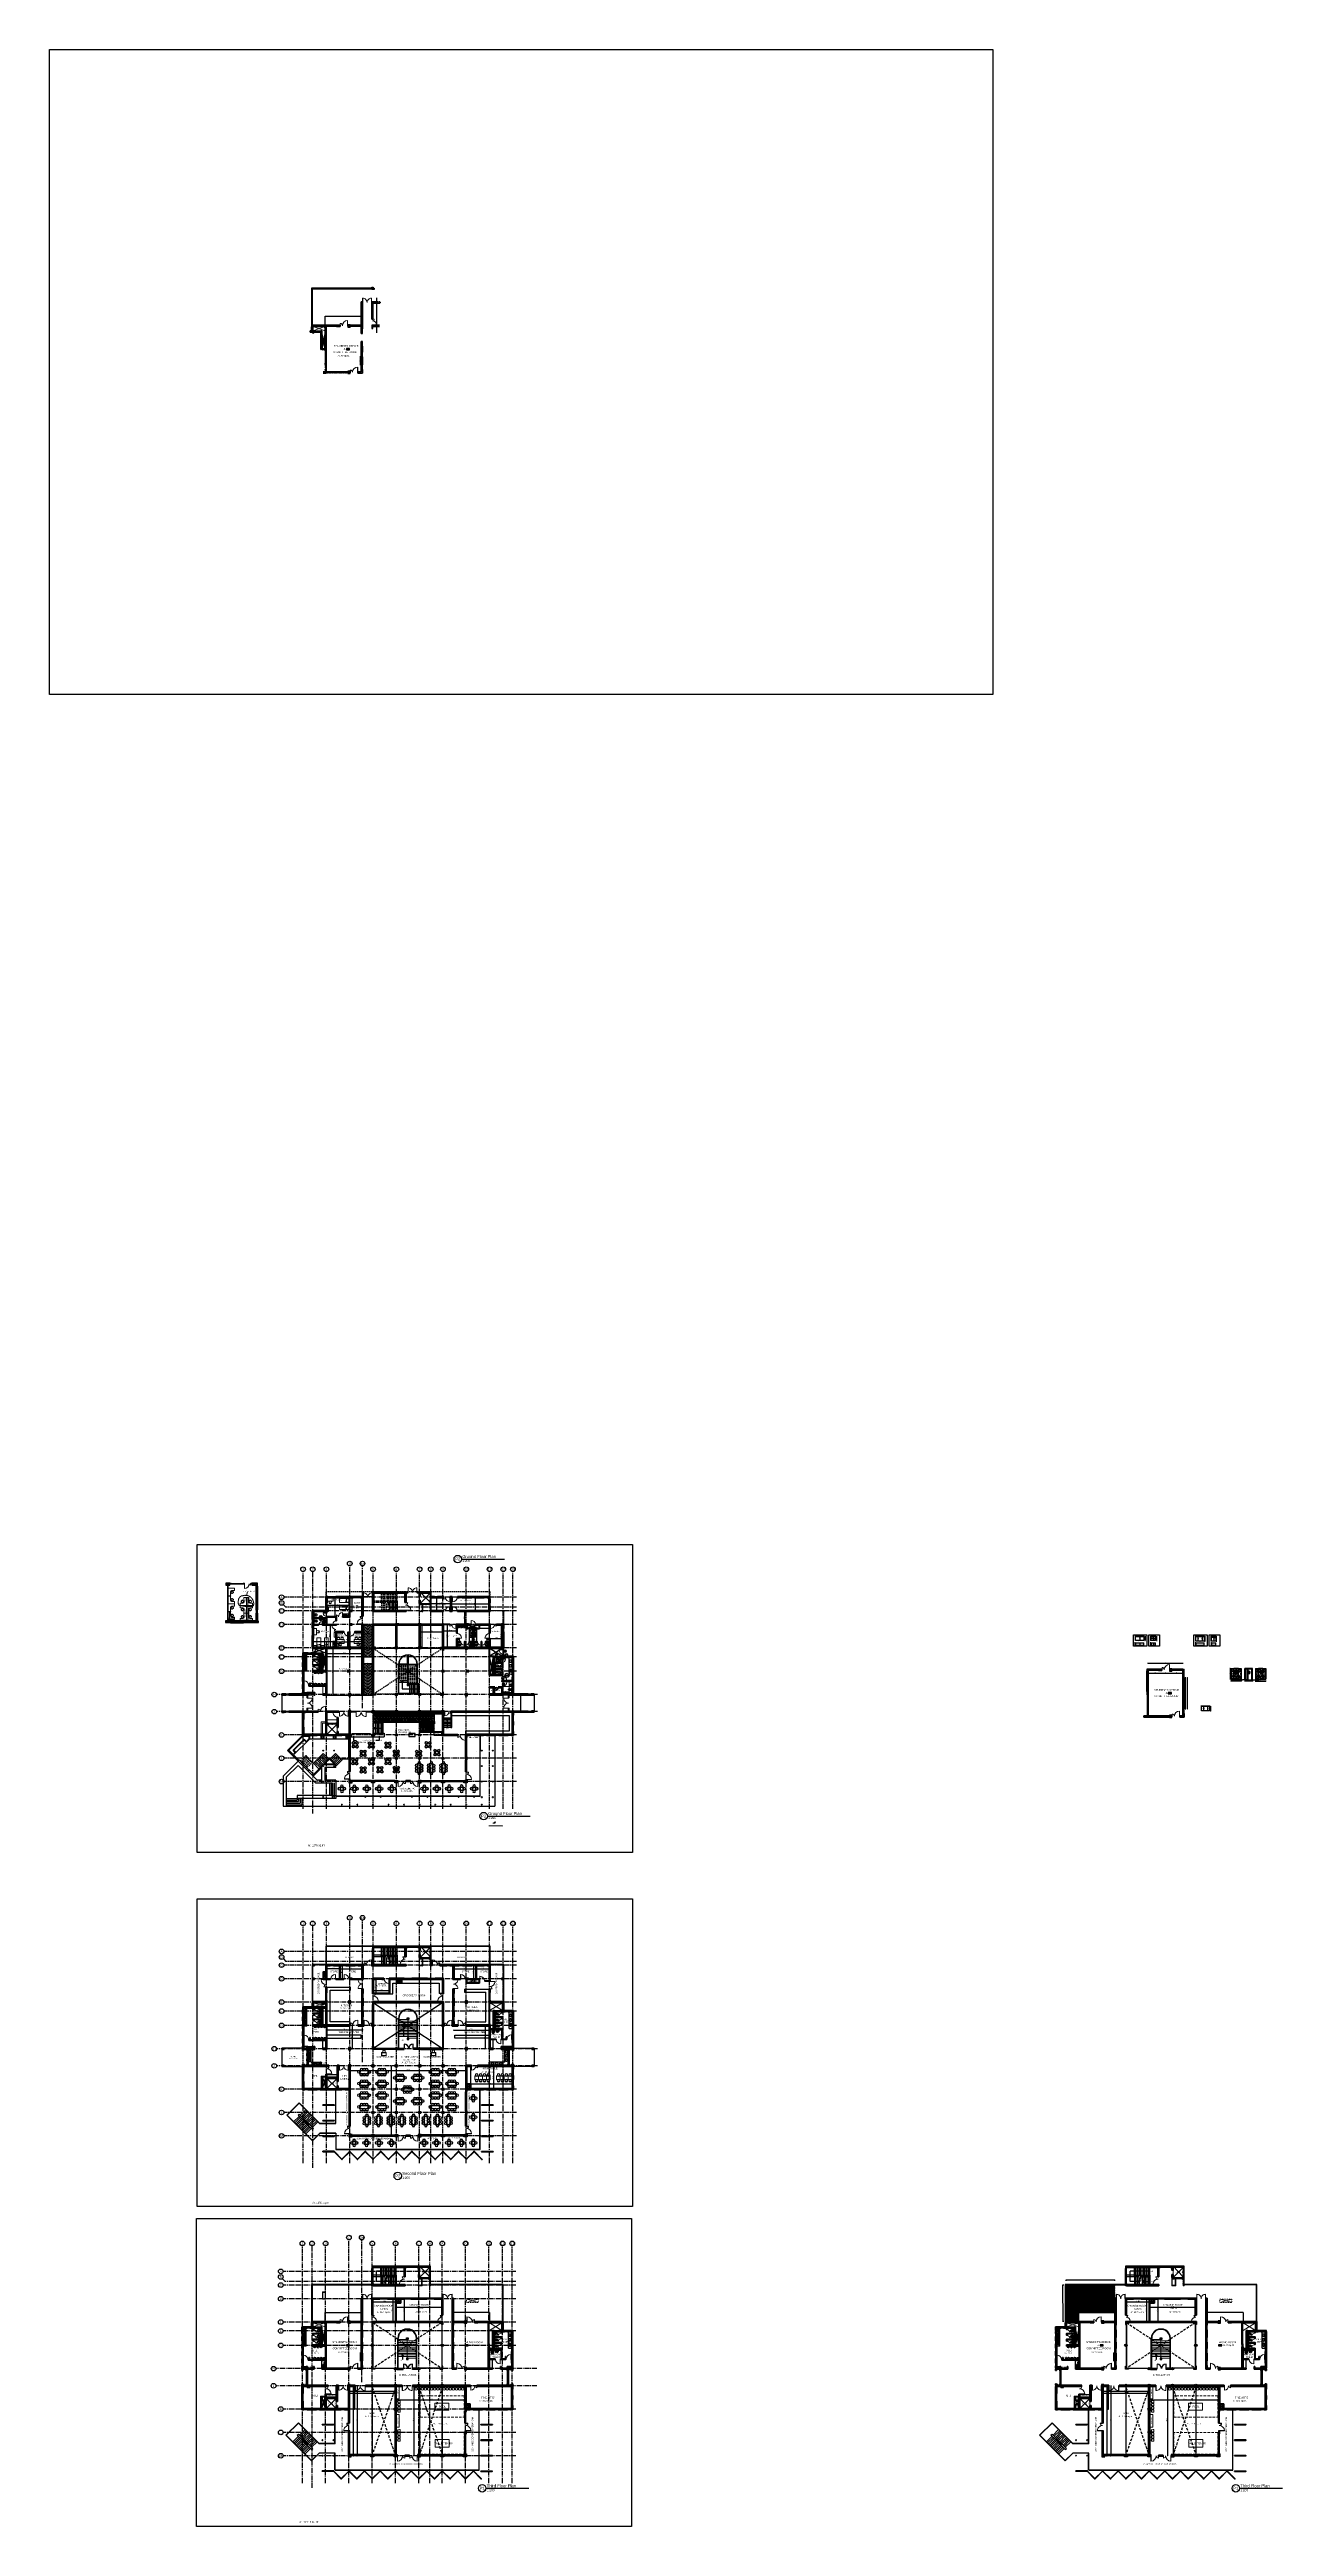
# Model space of a CAD drawing. Header units: millimetres. Extents: x -276609 to 1081398, y -453808 to 472098.
# Drawn here: x 278043 to 515951, y -5822 to 472098 of the extents above; entities that cross this region are included whole.
import ezdxf
from ezdxf.enums import TextEntityAlignment as Align

# ---------------------------------------------------------------- set-up
doc = ezdxf.new("R2010")
doc.units = ezdxf.units.MM
doc.header["$MEASUREMENT"] = 0
for name, pattern in [('ACAD_ISO03W100', [30, 12, -18]), ('ACAD_ISO04W100', [30, 24, -3, 0, -3]), ('ACAD_ISO10W100', [18, 12, -3, 0, -3]), ('CENTER2', [28.575, 19.05, -3.175, 3.175, -3.175]), ('DASHED2', [0.375, 0.25, -0.125]), ('HIDDEN', [0.375, 0.25, -0.125]), ('Overhead', [3.96875, 2.38125, -1.5875])]:
    doc.linetypes.add(name, pattern=pattern)
for name, color, linetype in [('A-Anno Tags', 6, 'Continuous'), ('A-Ele 10', 3, 'Continuous'), ('A-Elevation', 4, 'Continuous'), ('A-Railing', 4, 'Continuous'), ('A-Sanitory', 181, 'Continuous'), ('A-Steps', 3, 'Continuous'), ('A-Wall Patt', 8, 'Continuous'), ('A-Window', 4, 'Continuous'), ('Anno_Frames', 7, 'Continuous'), ('Anno_Labels', 7, 'Continuous'), ('AREA', 7, 'Continuous'), ('Dimension', 7, 'Continuous'), ('FIRE', 5, 'Continuous'), ('S-Conc Patt', 9, 'Continuous'), ('SHADING COLUMNS', 210, 'Continuous'), ('text', 252, 'Continuous')]:
    doc.layers.add(name, color=color, linetype=linetype)
doc.layers.add('A-Anno-Grid Lines', color=7, linetype='Continuous', true_color=0xbbc3bd)
for name, color, linetype, lineweight in [('A-BEAM-1-8', 8, 'HIDDEN', 9), ('A-Detail Lines', 241, 'Continuous', 25), ('A-DETL-LLIN', 3, 'Continuous', 9), ('A-Door', 4, 'Continuous', 9), ('A-DOOR-1-2', 3, 'Continuous', 5), ('A-DTLS-Elevation', 4, 'Continuous', 25), ('A-DTLS-Frame Members', 3, 'Continuous', 25), ('A-FLOR-STRS', 2, 'Continuous', 9), ('A-SECT-MBND', 5, 'Overhead', 9), ('A-Wall Sec', 1, 'Continuous', 20), ('A-WIN', 5, 'Continuous', 25), ('dim', 7, 'Continuous', 5), ('ele l', 6, 'Continuous', 9), ('elevation', 4, 'Continuous', 13), ('Fire pipe', 80, 'Continuous', 15), ('fire-main', 10, 'ACAD_ISO04W100', 5), ('frntr', 42, 'Continuous', 13), ('GRID', 9, 'Continuous', 0), ('P-SANR-FIXT', 6, 'Continuous', 9), ('PLUMBING', 3, 'ACAD_ISO10W100', 18), ('S-Concrete', 40, 'Continuous', 25), ('SHADE SCREEN', 171, 'Continuous', 15), ('ST CLADDING PLAN', 6, 'Continuous', 9), ('STAIR', 3, 'Continuous', 9), ('SWING LINES', 131, 'ACAD_ISO03W100', 9)]:
    doc.layers.add(name, color=color, linetype=linetype, lineweight=lineweight)
doc.layers.add('I-Furniture', color=7, linetype='Continuous', lineweight=20, true_color=0xb35900)
doc.layers.add('text2', color=7, linetype='Continuous', lineweight=9, true_color=0xadadad)
doc.styles.add('RM-NAME', font='arial.ttf', dxfattribs={"width": 0.8})
doc.styles.get("Standard").update_dxf_attribs({"font": ''})
doc.styles.get('Standard').set_extended_font_data('Gill Sans MT')
doc.dimstyles.new('IIITD_WD_M @ 100', dxfattribs={"dimscale": 100, "dimtxt": 1, "dimasz": 1, "dimexe": 0.5, "dimexo": 0.25, "dimgap": 0.3, "dimtad": 1, "dimdec": 0, "dimrnd": 1, "dimzin": 0, "dimdsep": 46, "dimtxsty": 'Standard', "dimblk": 'ARCHTICK', "dimcen": 0.2, "dimdle": 0.3, "dimclrd": 256, "dimclre": 256, "dimclrt": 256, "dimadec": 0, "dimazin": 0, "dimtfac": 1, "dimtdec": 0, "dimtofl": 0, "dimtmove": 0, "dimatfit": 0, "dimfxl": 0.5, "dimfxlon": 1, "dimtolj": 1, "dimtzin": 0, "dimlwd": -1, "dimlwe": -1, "dimarcsym": 0})
doc.dimstyles.new('IIITD_WD_M @ 50', dxfattribs={"dimscale": 50, "dimtxt": 1.8, "dimasz": 0.5, "dimexe": 0.5, "dimexo": 0.25, "dimgap": 0.3, "dimtad": 1, "dimdec": 0, "dimrnd": 1, "dimzin": 0, "dimdsep": 46, "dimtxsty": 'Standard', "dimblk": 'ARCHTICK', "dimcen": 0.2, "dimdle": 1, "dimclrd": 8, "dimclre": 9, "dimadec": 0, "dimazin": 0, "dimtfac": 1, "dimtdec": 0, "dimtofl": 0, "dimtmove": 0, "dimatfit": 0, "dimfxl": 1, "dimfxlon": 1, "dimtolj": 1, "dimtzin": 0, "dimlwd": -1, "dimlwe": -1, "dimarcsym": 0})
doc.dimstyles.new('ISO-25', dxfattribs={"dimtxt": 2.5, "dimasz": 200, "dimexe": 1.25, "dimexo": 0.625, "dimtad": 1, "dimdec": 0, "dimtxsty": 'Standard', "dimcen": 2.5, "dimadec": 0, "dimazin": 0, "dimtfac": 1, "dimtdec": 0, "dimtmove": 0, "dimatfit": 3, "dimfxl": 1, "dimarcsym": 0})
doc.dimstyles.get("Standard").update_dxf_attribs({"dimtxt": 0.18, "dimasz": 0.18, "dimexe": 0.18, "dimexo": 0.0625, "dimgap": 0.09, "dimtad": 0, "dimtih": 1, "dimtoh": 1, "dimdec": 4, "dimzin": 0, "dimdsep": 46, "dimtxsty": 'Standard', "dimcen": 0.09, "dimadec": 0, "dimazin": 0, "dimtfac": 1, "dimtdec": 4, "dimtofl": 0, "dimtmove": 0, "dimatfit": 3, "dimfxl": 1, "dimtolj": 1, "dimtzin": 0, "dimarcsym": 0})
pattern_1 = [(45, (-144842.34, 985.06), (-119.32427, 119.32427), []), (45, (-144762.8, 985.06), (-119.32427, 119.32427), [])]
pattern_2 = [(45, (-144842.34, 985.06), (-106.066017, 106.066017), []), (45, (-144771.63, 985.06), (-106.066017, 106.066017), [])]
pattern_3 = [(45, (-144842.344, 985.06), (-39.7747564, 39.7747564), []), (135, (-144842.344, 985.06), (-39.7747564, -39.7747564), [])]
pattern_4 = [(45, (-150692.404, -224.237), (-39.7747564, 39.7747564), []), (135, (-150692.404, -224.237), (-39.7747564, -39.7747564), [])]
pattern_5 = [(50, (-806698.31, 1146868.39), (143.4520365, -12.550427), [15, -165]), (355, (-806698.31, 1146868.39), (-27.750267, 150.438427), [12, -132]), (100.4514, (-806686.35, 1146867.34), (115.701876, 137.887908), [12.748038, -140.228422]), (46.1842, (-806698.3, 1146908.39), (213.44821, -33.103803), [22.5, -247.5]), (96.6356, (-806680.52, 1146905.63), (186.93254, 194.823574), [19.122058, -210.3426]), (351.1842, (-806698.3, 1146908.4), (186.93239, 194.82372), [18, -198]), (21, (-806678.31, 1146898.39), (119.3814104, -80.523778), [15, -165]), (326, (-806678.31, 1146898.39), (48.663066, 145.030009), [12, -132]), (71.4514, (-806668.36, 1146891.68), (168.044526, 64.506099), [12.748038, -140.228422]), (37.5, (-806698.31, 1146868.39), (2.431971, 66.5787708), [0, -130.4, 0, -134, 0, -132.5]), (7.5, (-806698.31, 1146868.39), (52.6139075, 78.8823424), [0, -76.4, 0, -127.4, 0, -50.5]), (327.5, (-806742.91, 1146868.39), (106.7644872, -4.5109743), [0, -50, 0, -156, 0, -207]), (317.5, (-806762.91, 1146868.39), (116.637234, 20.0209965), [0, -65, 0, -103.6, 0, -147])]
pattern_6 = [(45, (-148488.96, 75084.49), (-119.32427, 119.32427), []), (45, (-148409.4, 75084.49), (-119.32427, 119.32427), [])]
pattern_7 = [(45, (-144981.34, 78999.21), (-119.32427, 119.32427), []), (45, (-144901.8, 78999.21), (-119.32427, 119.32427), [])]
pattern_8 = [(45, (-144981.344, 78999.214), (-39.7747564, 39.7747564), []), (135, (-144981.344, 78999.214), (-39.7747564, -39.7747564), [])]
pattern_9 = [(45, (326709.85, 24759.73), (-39.77476, 39.77476), []), (135, (326709.85, 24759.73), (-39.77476, -39.77476), [])]
pattern_10 = [(45, (-144842.344, 2158.18), (-39.7747564, 39.7747564), []), (135, (-144842.344, 2158.18), (-39.7747564, -39.7747564), [])]
pattern_11 = [(45, (-144842.34, 2158.18), (-106.066017, 106.066017), []), (45, (-144771.63, 2158.18), (-106.066017, 106.066017), [])]
pattern_12 = [(45, (-148349.956, -896.975), (-39.7747564, 39.7747564), []), (135, (-148349.956, -896.975), (-39.7747564, -39.7747564), [])]
pattern_13 = [(45, (-144842.344, 2158.18), (-39.7747564, 39.7747564), []), (135, (-144842.344, 2158.18), (-39.7747564, -39.7747564), [])]
pattern_14 = [(45, (-148349.956, -206.975), (-39.7747564, 39.7747564), []), (135, (-148349.956, -206.975), (-39.7747564, -39.7747564), [])]
pattern_15 = [(50, (-1021001.52, 1192606.68), (143.4520365, -12.550427), [15, -165]), (355, (-1021001.52, 1192606.68), (-27.750267, 150.438427), [12, -132]), (100.4514, (-1020989.56, 1192605.63), (115.701876, 137.887908), [12.748038, -140.228422]), (46.1842, (-1021001.52, 1192646.68), (213.44821, -33.103803), [22.5, -247.5]), (96.6356, (-1020983.73, 1192643.92), (186.93254, 194.823574), [19.122058, -210.3426]), (351.1842, (-1021001.52, 1192646.68), (186.93239, 194.82372), [18, -198]), (21, (-1020981.52, 1192636.68), (119.3814104, -80.523778), [15, -165]), (326, (-1020981.52, 1192636.68), (48.663066, 145.030009), [12, -132]), (71.4514, (-1020971.57, 1192629.97), (168.044526, 64.506099), [12.748038, -140.228422]), (37.5, (-1021001.517, 1192606.68), (2.431971, 66.5787708), [0, -130.4, 0, -134, 0, -132.5]), (7.5, (-1021001.52, 1192606.68), (52.6139075, 78.8823424), [0, -76.4, 0, -127.4, 0, -50.5]), (327.5, (-1021046.117, 1192606.68), (106.7644872, -4.5109743), [0, -50, 0, -156, 0, -207]), (317.5, (-1021066.12, 1192606.68), (116.637234, 20.0209965), [0, -65, 0, -103.6, 0, -147])]
pattern_16 = [(45, (-148349.956, -896.975), (-39.7747564, 39.7747564), []), (135, (-148349.956, -896.975), (-39.7747564, -39.7747564), [])]
pattern_17 = [(45, (-144842.34, 2158.18), (-106.066017, 106.066017), []), (45, (-144771.63, 2158.18), (-106.066017, 106.066017), [])]
pattern_18 = [(45, (634376.6, 140423.49), (-106.06602, 106.06602), []), (45, (634447.3, 140423.49), (-106.06602, 106.06602), [])]
pattern_19 = [(45, (10084.01, 200920.62), (-119.32427, 119.32427), []), (45, (10163.56, 200920.62), (-119.32427, 119.32427), [])]
pattern_20 = [(45, (-609568.46, 685211), (-106.066017, 106.066017), []), (45, (-609497.75, 685211), (-106.066017, 106.066017), [])]
pattern_21 = [(45, (-3066.9, 75084.49), (-119.32427, 119.32427), []), (45, (-2987.35, 75084.49), (-119.32427, 119.32427), [])]
pattern_22 = [(45, (440.7, 78999.21), (-119.32427, 119.32427), []), (45, (520.26, 78999.21), (-119.32427, 119.32427), [])]
pattern_23 = [(45, (440.71, 78999.214), (-39.7747564, 39.7747564), []), (135, (440.71, 78999.214), (-39.7747564, -39.7747564), [])]
pattern_24 = [(45, (472131.903, 24759.73), (-39.77476, 39.77476), []), (135, (472131.903, 24759.73), (-39.77476, -39.77476), [])]

# ---------------------------------------------------------------- blocks, each defined once
blk = doc.blocks.new('basin2')
for points in [[(278, -206, 0.1297604), (261, -133, 0.1064259), (201, -63, 0.0844306), (116, -18, 0.0735342), (7, 0, 0.0735342), (-102, -14, 0.0844306), (-188, -55, 0.1064259), (-251, -122, 0.1297604), (-272, -195, 0.1297604), (-254, -269, 0.1064259), (-194, -339, 0.0844306), (-109, -383, 0.0735342), (-1, -402, 0.0735342), (108, -388, 0.0844306), (195, -347, 0.1064259), (258, -279, 0.1297604)], [(263, -201, 0.119977), (247, -140, 0.1064259), (192, -75, 0.0844306), (111, -33, 0.0735342), (7, -15, 0.0735342), (-97, -28, 0.0844306), (-180, -67, 0.1064259), (-238, -130, 0.1297604), (-257, -196, 0.0096334), (-257, -201, 0.119977), (-240, -262, 0.1064259), (-185, -327, 0.0844306), (-104, -369, 0.0735342), (0, -387, 0.0735342), (104, -373, 0.0844306), (187, -334, 0.1064259), (245, -272, 0.1297604), (263, -206, 0.0096334)]]:
    blk.add_lwpolyline(points, format="xyb", close=True)
for radius in [17.8, 12.2]:
    blk.add_circle((-4, -64), radius)
blk = doc.blocks.new('wc-wh')
at = {"color": 0, "linetype": 'ByBlock'}
for points in [[(315, 195), (22, 165, 0.3844117), (0, 140), (0, -140, 0.3839037), (22, -165, 0.0014344), (314, -195, 0.1406413), (560, -125, 0.2597375), (630, 0, 0.2597375), (560, 125, 0.1394708)], [(225, 65), (225, -65, 0.4229613), (328, -165, 0.1318903), (544, -100, 0.2597375), (600, 0, 0.2597375), (544, 100, 0.1318903), (328, 165, 0.4229613)]]:
    blk.add_lwpolyline(points, format="xyb", close=True, dxfattribs=at)
blk.add_arc((316, -170), 25, 264.2811, 270.16002, dxfattribs=at)
blk = doc.blocks.new('Round Bar - 3_-44-4 First Floor Lvl')
at = {"layer": 'A-WIN'}
for p, q in [((-1035, -37), (-1035, 25)), ((1026, 38), (-1023, 38)), ((1026, 38), (-1023, 38)), ((1027, 38), (1026, 38)), ((1027, 38), (1026, 38)), ((1064, 38), (1038, 38)), ((1064, 38), (1038, 38)), ((1064, 38), (1064, -3)), ((-1027, -38), (-1026, -38)), ((-1027, -38), (-1026, -38)), ((-1026, -38), (1023, -38)), ((-1026, -38), (1023, -38))]:
    blk.add_line(p, q, dxfattribs=at)
blk = doc.blocks.new('Round Bar - 3_-159-4 First Floor Lvl')
at = {"layer": 'A-WIN'}
for p, q in [((-1051, -27), (-1051, 38)), ((-1038, 38), (-1051, 38)), ((-1038, 38), (-1051, 38)), ((-1026, 38), (-1027, 38)), ((-1026, 38), (-1027, 38)), ((1023, 38), (-1026, 38)), ((1023, 38), (-1026, 38)), ((1057, 1), (1057, -38)), ((-1023, -38), (1026, -38)), ((-1023, -38), (1026, -38)), ((1026, -38), (1027, -38)), ((1026, -38), (1027, -38)), ((1038, -38), (1057, -38)), ((1038, -38), (1057, -38))]:
    blk.add_line(p, q, dxfattribs=at)
blk = doc.blocks.new('Round Bar - 3_-160-4 First Floor Lvl')
at = {"layer": 'A-WIN'}
for p, q in [((-1051, -27), (-1051, 38)), ((-1038, 38), (-1051, 38)), ((-1038, 38), (-1051, 38)), ((-1026, 38), (-1027, 38)), ((-1026, 38), (-1027, 38)), ((1026, 38), (-1026, 38)), ((1026, 38), (-1026, 38)), ((1028, 38), (1026, 38)), ((1028, 38), (1026, 38)), ((1057, 38), (1038, 38)), ((1057, 38), (1038, 38)), ((1057, -38), (1057, 38)), ((-1023, -38), (1026, -38)), ((-1023, -38), (1026, -38)), ((1026, -38), (1027, -38)), ((1026, -38), (1027, -38)), ((1038, -38), (1057, -38)), ((1038, -38), (1057, -38))]:
    blk.add_line(p, q, dxfattribs=at)
blk = doc.blocks.new('Round Bar - 3_-172-4 First Floor Lvl')
at = {"layer": 'A-WIN'}
for p, q in [((-1051, -24), (-1051, 38)), ((-1038, 38), (-1051, 38)), ((-1038, 38), (-1051, 38)), ((-1025, 38), (-1026, 38)), ((-1025, 38), (-1026, 38)), ((1023, 38), (-1025, 38)), ((1023, 38), (-1025, 38)), ((1057, 1), (1057, -38)), ((-1045, -38), (-1038, -38)), ((-1045, -38), (-1038, -38)), ((-1027, -38), (-1026, -38)), ((-1027, -38), (-1026, -38)), ((-1026, -38), (1026, -38)), ((-1026, -38), (1026, -38)), ((1026, -38), (1027, -38)), ((1026, -38), (1027, -38)), ((1038, -38), (1057, -38)), ((1038, -38), (1057, -38))]:
    blk.add_line(p, q, dxfattribs=at)
blk = doc.blocks.new('Round Bar - 3_-171-4 First Floor Lvl')
at = {"layer": 'A-WIN'}
for p, q in [((-1051, 38), (-1051, -38)), ((-1038, 38), (-1051, 38)), ((-1038, 38), (-1051, 38)), ((-1026, 38), (-1027, 38)), ((-1026, 38), (-1027, 38)), ((1026, 38), (-1026, 38)), ((1026, 38), (-1026, 38)), ((1028, 38), (1026, 38)), ((1028, 38), (1026, 38)), ((1057, 38), (1038, 38)), ((1057, 38), (1038, 38)), ((1057, -38), (1057, 38)), ((-1051, -38), (-1038, -38)), ((-1051, -38), (-1038, -38)), ((-1028, -38), (-1026, -38)), ((-1028, -38), (-1026, -38)), ((-1026, -38), (1026, -38)), ((-1026, -38), (1026, -38)), ((1026, -38), (1027, -38)), ((1026, -38), (1027, -38)), ((1038, -38), (1057, -38)), ((1038, -38), (1057, -38))]:
    blk.add_line(p, q, dxfattribs=at)
blk = doc.blocks.new('Round Bar - 3_-170-4 First Floor Lvl')
at = {"layer": 'A-WIN'}
for p, q in [((-1051, 38), (-1051, -38)), ((-1038, 38), (-1051, 38)), ((-1038, 38), (-1051, 38)), ((-1026, 38), (-1028, 38)), ((-1026, 38), (-1028, 38)), ((1026, 38), (-1026, 38)), ((1026, 38), (-1026, 38)), ((1027, 38), (1026, 38)), ((1027, 38), (1026, 38)), ((1057, 38), (1038, 38)), ((1057, 38), (1038, 38)), ((1057, -38), (1057, 38)), ((-1051, -38), (-1038, -38)), ((-1051, -38), (-1038, -38)), ((-1027, -38), (-1026, -38)), ((-1027, -38), (-1026, -38)), ((-1026, -38), (1026, -38)), ((-1026, -38), (1026, -38)), ((1026, -38), (1028, -38)), ((1026, -38), (1028, -38)), ((1038, -38), (1057, -38)), ((1038, -38), (1057, -38))]:
    blk.add_line(p, q, dxfattribs=at)
blk = doc.blocks.new('Round Bar - 3_-167-4 First Floor Lvl')
at = {"layer": 'A-WIN'}
for p, q in [((-1051, -38), (-1051, 24)), ((-1038, 38), (-1044, 38)), ((-1038, 38), (-1044, 38)), ((1026, 38), (-1026, 38)), ((-1026, 38), (-1026, 38)), ((-1026, 38), (-1026, 38)), ((-1026, 38), (-1026, 38)), ((1026, 38), (-1026, 38)), ((-1026, 38), (-1026, 38)), ((1027, 38), (1026, 38)), ((1027, 38), (1026, 38)), ((1057, 38), (1038, 38)), ((1057, 38), (1038, 38)), ((1057, -38), (1057, 38)), ((-1051, -38), (-1038, -38)), ((-1051, -38), (-1038, -38)), ((-1026, -38), (-1026, -38)), ((-1026, -38), (-1026, -38)), ((-1026, -38), (1026, -38)), ((-1026, -38), (1026, -38)), ((-1026, -38), (-1026, -38)), ((-1026, -38), (-1026, -38)), ((1026, -38), (1028, -38)), ((1026, -38), (1028, -38)), ((1038, -38), (1057, -38)), ((1038, -38), (1057, -38))]:
    blk.add_line(p, q, dxfattribs=at)
blk = doc.blocks.new('basin9')
for points in [[(-3, -412, 0.3408811), (255, -229, 0.0741953), (255, -226), (242, 0), (-242, 0), (-255, -223, 0.0826105), (-253, -232, 0.330812), (-3, -412)], [(0, -382, 0.3914823), (225, -169, 0.2528694), (166, -89, 0.0872417), (0, -63, 0.0794844), (-166, -89, 0.2541996), (-224, -169, 0.3902595), (0, -382)], [(-218, -50, -0.9074368), (-215, -46), (-191, -65, -0.9074368), (-194, -69)], [(-208, -42, -0.9074368), (-205, -38), (-181, -57, -0.9074368), (-185, -61)], [(-199, -34, -0.9074368), (-196, -30), (-172, -49, -0.9074368), (-175, -53)], [(199, -34, 0.9074368), (196, -30), (172, -49, 0.9074368), (175, -53)], [(208, -42, 0.9074368), (205, -38), (181, -57, 0.9074368), (185, -61)], [(218, -50, 0.9074368), (215, -46), (191, -65, 0.9074368), (194, -69)]]:
    blk.add_lwpolyline(points, format="xyb", close=True)
for points in [[(-151, -84), (-157, -75, -0.1837874), (-158, -68, 0.1266616), (-159, -62), (-167, -36, 0.3545299), (-179, -25), (-222, -25, 0.4142136), (-232, -35), (-243, -231, 0.3298494), (-2, -402, 0.3387365), (245, -227, 0.0756321), (245, -224), (232, -35, 0.4142136), (222, -25), (179, -25, 0.3545299), (167, -36), (159, -62, 0.1266616), (158, -68, -0.1837874), (157, -75), (151, -84)], [(-157, -86), (-159, -84, 0.2205419), (-166, -79), (-222, -71, -0.3611187), (-234, -60)], [(157, -86), (159, -84, -0.2205419), (166, -79), (222, -71, 0.3588026), (234, -59, 0.3588026)]]:
    blk.add_lwpolyline(points, format="xyb")
for centre, radius in [((-60, -40), 10.1), ((0, -122), 19.6), ((0, -122), 15.3), ((0, -31), 10.1), ((58, -38), 10.1)]:
    blk.add_circle(centre, radius)
blk = doc.blocks.new('urinal1')
for p, q in [((0, 228.6), (228.6, 228.6)), ((0, 228.6), (0, -228.6)), ((228.6, 228.6), (228.6, 127)), ((304.8, 25.4), (228.6, 127)), ((304.8, -38.1), (304.8, 25.4)), ((0, -228.6), (228.6, -228.6)), ((228.6, -127), (304.8, -38.1)), ((228.6, -228.6), (228.6, -127))]:
    blk.add_line(p, q)
blk = doc.blocks.new('Grid Head')
blk.add_circle((0, 0), 3)
at = {"layer": 'Anno_Labels'}
blk.add_attdef('GRID_NAME', text='', height=3, dxfattribs=at).set_placement((0, 0), align=Align.MIDDLE_CENTER)
blk = doc.blocks.new('grd din')
at = {"layer": 'A-Anno-Grid Lines', "linetype": 'CENTER2', "ltscale": 50}
for p, q in [((475314, 133526), (475314, 179267)), ((477184, 132609), (477184, 179317)), ((479814, 133526), (479814, 179267)), ((484314, 133526), (484314, 180371)), ((486784, 152996), (486784, 180371)), ((488814, 133526), (488814, 179267)), ((493314, 133526), (493314, 179267)), ((497814, 133526), (497814, 179267)), ((499944, 133526), (499944, 179267)), ((502314, 133526), (502314, 179267)), ((506814, 133526), (506814, 179267)), ((511314, 133526), (511314, 179267)), ((513944, 133526), (513944, 179267)), ((515814, 133526), (515814, 179267)), ((471512, 172927), (472000, 172439)), ((516514, 174369), (471659, 174369)), ((516514, 172439), (472000, 172439)), ((516514, 171719), (471659, 171719)), ((516514, 169089), (471659, 169089)), ((516514, 164589), (471659, 164589)), ((516514, 162859), (471659, 162859)), ((516514, 160089), (471659, 160089)), ((520545, 155589), (470258, 155589)), ((520545, 152289), (470258, 152289)), ((516514, 147789), (471659, 147789)), ((516514, 143289), (471659, 143289)), ((516514, 138789), (471659, 138789))]:
    blk.add_line(p, q, dxfattribs=at)
at = {"layer": 'Anno_Frames'}
ref = blk.add_blockref('Grid Head', (475314, 179767), dxfattribs=dict(at, xscale=150, yscale=150, zscale=150))
ref.add_attrib('GRID_NAME', '1', dxfattribs={"layer": '0', "height": 450}).set_placement((475314, 179767), align=Align.MIDDLE_CENTER)
ref = blk.add_blockref('Grid Head', (477184, 179767), dxfattribs=dict(at, xscale=150, yscale=150, zscale=150))
ref.add_attrib('GRID_NAME', '2', dxfattribs={"layer": '0', "height": 450}).set_placement((477184, 179767), align=Align.MIDDLE_CENTER)
ref = blk.add_blockref('Grid Head', (479814, 179767), dxfattribs=dict(at, xscale=150, yscale=150, zscale=150))
ref.add_attrib('GRID_NAME', '3', dxfattribs={"layer": '0', "height": 450}).set_placement((479814, 179767), align=Align.MIDDLE_CENTER)
ref = blk.add_blockref('Grid Head', (484314, 180871), dxfattribs=dict(at, xscale=150, yscale=150, zscale=150))
ref.add_attrib('GRID_NAME', '4', dxfattribs={"layer": '0', "height": 450}).set_placement((484314, 180871), align=Align.MIDDLE_CENTER)
ref = blk.add_blockref('Grid Head', (486784, 180871), dxfattribs=dict(at, xscale=150, yscale=150, zscale=150))
ref.add_attrib('GRID_NAME', '4a', dxfattribs={"layer": '0', "height": 450}).set_placement((486784, 180871), align=Align.MIDDLE_CENTER)
ref = blk.add_blockref('Grid Head', (488814, 179767), dxfattribs=dict(at, xscale=150, yscale=150, zscale=150))
ref.add_attrib('GRID_NAME', '5', dxfattribs={"layer": '0', "height": 450}).set_placement((488814, 179767), align=Align.MIDDLE_CENTER)
ref = blk.add_blockref('Grid Head', (493314, 179767), dxfattribs=dict(at, xscale=150, yscale=150, zscale=150))
ref.add_attrib('GRID_NAME', '6', dxfattribs={"layer": '0', "height": 450}).set_placement((493314, 179767), align=Align.MIDDLE_CENTER)
ref = blk.add_blockref('Grid Head', (497814, 179767), dxfattribs=dict(at, xscale=150, yscale=150, zscale=150))
ref.add_attrib('GRID_NAME', '7', dxfattribs={"layer": '0', "height": 450}).set_placement((497814, 179767), align=Align.MIDDLE_CENTER)
ref = blk.add_blockref('Grid Head', (499944, 179767), dxfattribs=dict(at, xscale=150, yscale=150, zscale=150))
ref.add_attrib('GRID_NAME', '8', dxfattribs={"layer": '0', "height": 450}).set_placement((499944, 179767), align=Align.MIDDLE_CENTER)
ref = blk.add_blockref('Grid Head', (502314, 179767), dxfattribs=dict(at, xscale=150, yscale=150, zscale=150))
ref.add_attrib('GRID_NAME', '9', dxfattribs={"layer": '0', "height": 450}).set_placement((502314, 179767), align=Align.MIDDLE_CENTER)
ref = blk.add_blockref('Grid Head', (506814, 179767), dxfattribs=dict(at, xscale=150, yscale=150, zscale=150))
ref.add_attrib('GRID_NAME', '10', dxfattribs={"layer": '0', "height": 450}).set_placement((506814, 179767), align=Align.MIDDLE_CENTER)
ref = blk.add_blockref('Grid Head', (511314, 179767), dxfattribs=dict(at, xscale=150, yscale=150, zscale=150))
ref.add_attrib('GRID_NAME', '11', dxfattribs={"layer": '0', "height": 450}).set_placement((511314, 179767), align=Align.MIDDLE_CENTER)
ref = blk.add_blockref('Grid Head', (513944, 179767), dxfattribs=dict(at, xscale=150, yscale=150, zscale=150))
ref.add_attrib('GRID_NAME', '12', dxfattribs={"layer": '0', "height": 450}).set_placement((513944, 179767), align=Align.MIDDLE_CENTER)
ref = blk.add_blockref('Grid Head', (515814, 179767), dxfattribs=dict(at, xscale=150, yscale=150, zscale=150))
ref.add_attrib('GRID_NAME', '13', dxfattribs={"layer": '0', "height": 450}).set_placement((515814, 179767), align=Align.MIDDLE_CENTER)
ref = blk.add_blockref('Grid Head', (471159, 174369), dxfattribs=dict(at, xscale=150, yscale=150, zscale=150))
ref.add_attrib('GRID_NAME', 'A', dxfattribs={"layer": '0', "height": 450}).set_placement((471159, 174369), align=Align.MIDDLE_CENTER)
ref = blk.add_blockref('Grid Head', (471159, 173280), dxfattribs=dict(at, xscale=150, yscale=150, zscale=150))
ref.add_attrib('GRID_NAME', 'B', dxfattribs={"layer": '0', "height": 450}).set_placement((471159, 173280), align=Align.MIDDLE_CENTER)
ref = blk.add_blockref('Grid Head', (471159, 171719), dxfattribs=dict(at, xscale=150, yscale=150, zscale=150))
ref.add_attrib('GRID_NAME', 'C', dxfattribs={"layer": '0', "height": 450}).set_placement((471159, 171719), align=Align.MIDDLE_CENTER)
ref = blk.add_blockref('Grid Head', (471159, 169089), dxfattribs=dict(at, xscale=150, yscale=150, zscale=150))
ref.add_attrib('GRID_NAME', 'D', dxfattribs={"layer": '0', "height": 450}).set_placement((471159, 169089), align=Align.MIDDLE_CENTER)
ref = blk.add_blockref('Grid Head', (471159, 164589), dxfattribs=dict(at, xscale=150, yscale=150, zscale=150))
ref.add_attrib('GRID_NAME', 'E', dxfattribs={"layer": '0', "height": 450}).set_placement((471159, 164589), align=Align.MIDDLE_CENTER)
ref = blk.add_blockref('Grid Head', (471159, 162859), dxfattribs=dict(at, xscale=150, yscale=150, zscale=150))
ref.add_attrib('GRID_NAME', 'F', dxfattribs={"layer": '0', "height": 450}).set_placement((471159, 162859), align=Align.MIDDLE_CENTER)
ref = blk.add_blockref('Grid Head', (471159, 160089), dxfattribs=dict(at, xscale=150, yscale=150, zscale=150))
ref.add_attrib('GRID_NAME', 'G', dxfattribs={"layer": '0', "height": 450}).set_placement((471159, 160089), align=Align.MIDDLE_CENTER)
ref = blk.add_blockref('Grid Head', (469758, 155589), dxfattribs=dict(at, xscale=150, yscale=150, zscale=150))
ref.add_attrib('GRID_NAME', 'H', dxfattribs={"layer": '0', "height": 450}).set_placement((469758, 155589), align=Align.MIDDLE_CENTER)
ref = blk.add_blockref('Grid Head', (469758, 152289), dxfattribs=dict(at, xscale=150, yscale=150, zscale=150))
ref.add_attrib('GRID_NAME', 'J', dxfattribs={"layer": '0', "height": 450}).set_placement((469758, 152289), align=Align.MIDDLE_CENTER)
ref = blk.add_blockref('Grid Head', (471159, 147789), dxfattribs=dict(at, xscale=150, yscale=150, zscale=150))
ref.add_attrib('GRID_NAME', 'K', dxfattribs={"layer": '0', "height": 450}).set_placement((471159, 147789), align=Align.MIDDLE_CENTER)
ref = blk.add_blockref('Grid Head', (471159, 143289), dxfattribs=dict(at, xscale=150, yscale=150, zscale=150))
ref.add_attrib('GRID_NAME', 'L', dxfattribs={"layer": '0', "height": 450}).set_placement((471159, 143289), align=Align.MIDDLE_CENTER)
ref = blk.add_blockref('Grid Head', (471159, 138789), dxfattribs=dict(at, xscale=150, yscale=150, zscale=150))
ref.add_attrib('GRID_NAME', 'M', dxfattribs={"layer": '0', "height": 450}).set_placement((471159, 138789), align=Align.MIDDLE_CENTER)
blk = doc.blocks.new('Big Door Garbage')
at = {"layer": 'A-Door', "color": 5, "lineweight": 18}
for p, q in [((-12550, 128778), (-12500, 128778)), ((-12550, 128703), (-12550, 128778)), ((-12550, 128703), (-12515, 128703)), ((-12515, 128738), (-12500, 128738)), ((-12515, 128703), (-12515, 128738)), ((-12515, 128703), (-12515, 128273)), ((-12499, 128703), (-12515, 128703)), ((-12500, 128778), (-12500, 128738)), ((-12499, 128703), (-12499, 128273)), ((-11101, 128703), (-11101, 127703)), ((-11101, 128703), (-11085, 128703)), ((-11100, 128778), (-11100, 128738)), ((-11050, 128778), (-11100, 128778)), ((-11085, 128738), (-11100, 128738)), ((-11085, 128703), (-11085, 128738)), ((-11050, 128703), (-11085, 128703)), ((-11085, 128703), (-11085, 127703)), ((-11050, 128703), (-11050, 128778))]:
    blk.add_line(p, q, dxfattribs=at)
at = {"layer": 'A-Door', "lineweight": 18}
for centre, radius, start, end in [((-12515, 128703), 430, 270, 0), ((-11085, 128703), 1000, 180, 270)]:
    blk.add_arc(centre, radius, start, end, dxfattribs=at)
blk = doc.blocks.new('w8')
at = {"layer": 'A-Window', "color": 2, "lineweight": 30}
blk.add_line((484324, 139289), (484324, 142939), dxfattribs=at)
at = {"layer": 'A-Window'}
for points in [[(484209, 139239), (484209, 142989)], [(484399, 142989), (484399, 142939), (484249, 142939), (484249, 142989)], [(484399, 139239), (484399, 139289), (484249, 139289), (484249, 139239)], [(484439, 139239), (484439, 142989)]]:
    blk.add_lwpolyline(points, dxfattribs=at)
blk = doc.blocks.new('w4')
at = {"layer": 'A-Window', "color": 2, "lineweight": 30}
blk.add_line((484324, 147974), (484324, 151774), dxfattribs=at)
at = {"layer": 'A-Window'}
for points in [[(484209, 147924), (484209, 151824)], [(484399, 151824), (484399, 151774), (484249, 151774), (484249, 151824)], [(484439, 147924), (484439, 151824)], [(484399, 147924), (484399, 147974), (484249, 147974), (484249, 147924)]]:
    blk.add_lwpolyline(points, dxfattribs=at)
blk = doc.blocks.new('dw1')
at = {"layer": 'A-Window'}
for p, q in [((495114, 138664), (495114, 138914)), ((496014, 138664), (496014, 138914))]:
    blk.add_line(p, q, dxfattribs=at)
at = {"layer": 'A-Window', "color": 2, "lineweight": 60}
blk.add_line((495964, 138789), (495164, 138789), dxfattribs=at)
at = {"layer": 'A-Window'}
for points in [[(496014, 138914), (495114, 138914)], [(495114, 138864), (495164, 138864), (495164, 138714), (495114, 138714)], [(496014, 138664), (495114, 138664)], [(496014, 138864), (495964, 138864), (495964, 138714), (496014, 138714)]]:
    blk.add_lwpolyline(points, dxfattribs=at)
at = {"layer": 'A-Detail Lines', "xscale": -1}
blk.add_blockref('Big Door Garbage', (482564, 10049), dxfattribs=at)
at = {"layer": 'A-Detail Lines'}
blk.add_blockref('Big Door Garbage', (508564, 10049), dxfattribs=at)
blk = doc.blocks.new('din d7')
at = {"layer": 'A-Door', "color": 5, "lineweight": 18}
for p, q in [((486899, 174518), (486934, 174518)), ((486899, 174518), (486899, 174443)), ((486899, 174443), (486949, 174443)), ((486934, 174520), (486934, 175332)), ((486934, 174518), (486934, 174483)), ((486969, 174518), (486934, 174518)), ((486934, 174483), (486949, 174483)), ((486949, 174443), (486949, 174483)), ((486969, 174518), (486969, 175332)), ((488629, 174518), (488629, 175332)), ((488629, 174518), (488664, 174518)), ((488664, 174483), (488649, 174483)), ((488649, 174443), (488649, 174483)), ((488699, 174443), (488649, 174443)), ((488664, 174518), (488664, 175332)), ((488664, 174518), (488664, 174483)), ((488699, 174518), (488664, 174518)), ((488699, 174518), (488699, 174443))]:
    blk.add_line(p, q, dxfattribs=at)
at = {"layer": 'A-Door', "lineweight": 18}
for centre, start, end in [((486950, 174483), 359.98408, 91.07272), ((488648, 174483), 88.92728, 180.01592)]:
    blk.add_arc(centre, 849, start, end, dxfattribs=at)
blk = doc.blocks.new('din w1')
at = {"layer": 'A-Window', "color": 2, "lineweight": 60}
blk.add_line((476279, 163779), (476779, 163779), dxfattribs=at)
at = {"layer": 'A-Window'}
for points in [[(476229, 163904), (476829, 163904)], [(476229, 163704), (476279, 163704), (476279, 163854), (476229, 163854)], [(476229, 163654), (476829, 163654)], [(476829, 163704), (476779, 163704), (476779, 163854), (476829, 163854)]]:
    blk.add_lwpolyline(points, dxfattribs=at)
blk = doc.blocks.new('din v1')
at = {"layer": 'A-Window', "color": 2, "lineweight": 60}
blk.add_line((474051, 158052), (474051, 157552), dxfattribs=at)
at = {"layer": 'A-Window'}
for points in [[(473926, 158102), (473926, 157502)], [(473976, 158102), (473976, 158052), (474126, 158052), (474126, 158102)], [(474176, 158102), (474176, 157502)], [(473976, 157502), (473976, 157552), (474126, 157552), (474126, 157502)]]:
    blk.add_lwpolyline(points, dxfattribs=at)
blk = doc.blocks.new('din w3')
at = {"layer": 'A-Window', "color": 2, "lineweight": 60}
blk.add_line((477594, 164984), (477594, 166384), dxfattribs=at)
at = {"layer": 'A-Window'}
for points in [[(477469, 164934), (477469, 166434)], [(477669, 166434), (477669, 166384), (477519, 166384), (477519, 166434)], [(477669, 164934), (477669, 164984), (477519, 164984), (477519, 164934)], [(477719, 164934), (477719, 166434)]]:
    blk.add_lwpolyline(points, dxfattribs=at)
blk = doc.blocks.new('din w4')
at = {"layer": 'A-Window', "color": 2, "lineweight": 60}
blk.add_line((516605, 148504), (516605, 149604), dxfattribs=at)
at = {"layer": 'A-Window'}
for points in [[(516480, 148454), (516480, 149654)], [(516680, 149654), (516680, 149604), (516530, 149604), (516530, 149654)], [(516680, 148454), (516680, 148504), (516530, 148504), (516530, 148454)], [(516730, 148454), (516730, 149654)]]:
    blk.add_lwpolyline(points, dxfattribs=at)
blk = doc.blocks.new('win 2000 wide')
at = {"layer": 'A-Window', "color": 2, "lineweight": 60}
blk.add_line((499331, 105347), (497431, 105347), dxfattribs=at)
at = {"layer": 'A-Window'}
for points in [[(499381, 105472), (497381, 105472)], [(497381, 105422), (497431, 105422), (497431, 105272), (497381, 105272)], [(499381, 105222), (497381, 105222)], [(499381, 105422), (499331, 105422), (499331, 105272), (499381, 105272)]]:
    blk.add_lwpolyline(points, dxfattribs=at)
blk = doc.blocks.new('ABL_Door_S - 1000 x 2100-11-3 Second Floor Lvl')
at = {"layer": 'A-Door', "color": 5}
for p, q in [((-500, 38), (-450, 38)), ((-500, -38), (-500, 38)), ((-450, 38), (-450, -3)), ((450, 38), (450, -3)), ((500, 38), (450, 38)), ((500, -38), (500, 38)), ((-500, -38), (-465, -38)), ((-465, -3), (-450, -3)), ((-465, -38), (-465, -3)), ((-430, -38), (-465, -38)), ((465, -3), (450, -3)), ((465, -38), (465, -3)), ((500, -38), (465, -38))]:
    blk.add_line(p, q, dxfattribs=at)
at = {"layer": 'A-Door', "color": 5, "lineweight": 18}
for p, q in [((-465, -38), (-465, -902)), ((-430, -902), (-465, -902)), ((-430, -38), (-430, -902))]:
    blk.add_line(p, q, dxfattribs=at)
at = {"layer": 'A-Door'}
blk.add_arc((-450, -3), 900, 271.27334, 0, dxfattribs=at)
blk = doc.blocks.new('ABL_Door_S - 750 x 2100-5-3 Second Floor Lvl')
at = {"layer": 'A-Door', "color": 5, "lineweight": 18}
for p, q in [((-375, 38), (-325, 38)), ((-375, -38), (-375, 38)), ((-325, 38), (-325, -3)), ((325, 38), (325, -3)), ((375, 38), (325, 38)), ((375, -38), (375, 38)), ((-375, -38), (-340, -38)), ((-340, -3), (-325, -3)), ((-340, -38), (-340, -3)), ((-340, -38), (-340, -652)), ((-305, -38), (-340, -38)), ((-305, -38), (-305, -652)), ((340, -3), (325, -3)), ((340, -38), (340, -3)), ((375, -38), (340, -38))]:
    blk.add_line(p, q, dxfattribs=at)
blk.add_lwpolyline([(-340, -652), (-305, -652)], dxfattribs=at)
at = {"layer": 'A-Door', "lineweight": 18}
blk.add_arc((-325, -3), 650, 271.76323, 0, dxfattribs=at)
blk = doc.blocks.new('din v2')
at = {"layer": 'A-Window', "color": 2, "lineweight": 60}
blk.add_line((477919, 162849), (478819, 162849), dxfattribs=at)
at = {"layer": 'A-Window'}
for points in [[(477869, 162974), (478869, 162974)], [(477869, 162774), (477919, 162774), (477919, 162924), (477869, 162924)], [(477869, 162724), (478869, 162724)], [(478869, 162774), (478819, 162774), (478819, 162924), (478869, 162924)]]:
    blk.add_lwpolyline(points, dxfattribs=at)
blk = doc.blocks.new('din w6')
at = {"layer": 'A-Window', "color": 2, "lineweight": 30}
blk.add_line((50, 125), (850, 125), dxfattribs=at)
at = {"layer": 'A-Window'}
for points in [[(0, 240), (900, 240)], [(0, 200), (50, 200), (50, 50), (0, 50)], [(0, 10), (900, 10)], [(900, 200), (850, 200), (850, 50), (900, 50)]]:
    blk.add_lwpolyline(points, dxfattribs=at)
blk = doc.blocks.new('ergrthyjty')
at = {"layer": 'S-Conc Patt'}
for points in [[(485641, 105163), (485191, 105163), (485191, 104713), (485441, 104713), (485441, 104913), (485641, 104913)], [(489506, 105163), (489506, 104913), (490106, 104913), (490106, 105163)], [(494191, 105163), (494191, 104933), (494641, 104933), (494641, 105163)], [(496101, 105163), (496101, 104933), (496551, 104933), (496551, 105163)], [(473561, 101613), (473561, 101363), (474011, 101363), (474011, 101613)], [(476441, 101613), (476191, 101613), (476191, 101163), (476441, 101163)], [(480691, 101613), (480691, 101363), (481291, 101363), (481291, 101613)], [(485641, 101363), (485191, 101363), (485191, 101813), (485441, 101813), (485441, 101613), (485641, 101613)], [(489506, 101613), (489506, 101363), (490106, 101363), (490106, 101613)], [(494191, 102963), (494191, 102733), (494641, 102733), (494641, 102963)], [(496101, 102963), (496101, 102733), (496551, 102733), (496551, 102963)], [(498321, 101613), (498321, 101363), (498921, 101363), (498921, 101613)], [(503006, 101613), (503006, 101363), (503606, 101363), (503606, 101613)], [(507471, 101613), (507471, 101363), (507921, 101363), (507921, 101613)], [(473561, 99003), (473561, 98753), (474011, 98753), (474011, 99003)], [(476421, 99353), (476191, 99353), (476191, 98753), (476421, 98753)], [(480691, 98983), (480691, 98753), (481291, 98753), (481291, 98983)], [(485421, 98983), (485191, 98983), (485191, 98383), (485421, 98383)], [(489656, 98983), (489656, 98753), (490256, 98753), (490256, 98983)], [(494006, 98983), (494006, 98753), (494606, 98753), (494606, 98983)], [(498921, 98983), (498691, 98983), (498691, 98383), (498921, 98383)], [(503156, 98983), (503156, 98753), (503756, 98753), (503756, 98983)], [(507921, 98983), (507691, 98983), (507691, 98383), (507921, 98383)], [(510101, 98983), (510101, 98733), (510551, 98733), (510551, 98983)], [(471941, 93463), (471691, 93463), (471691, 92863), (471941, 92863)], [(474011, 94233), (474011, 94483), (473561, 94483), (473561, 94233)], [(476421, 94483), (476191, 94483), (476191, 93883), (476421, 93883)], [(480581, 94593), (480581, 94143), (481031, 94143), (481031, 94593)], [(485191, 94483), (485191, 93883), (485421, 93883), (485421, 94253), (485791, 94253), (485791, 94483)], [(489506, 94483), (489506, 94253), (490106, 94253), (490106, 94483)], [(494006, 94483), (494006, 94253), (494606, 94253), (494606, 94483)], [(498321, 94483), (498321, 94253), (498691, 94253), (498691, 93883), (498921, 93883), (498921, 94483)], [(503081, 94593), (503081, 94143), (503531, 94143), (503531, 94593)], [(507691, 94033), (507921, 94033), (507921, 94483), (507691, 94483)], [(510301, 94033), (510551, 94033), (510551, 94483), (510301, 94483)], [(512421, 92753), (512171, 92753), (512171, 92153), (512421, 92153)], [(471941, 90018), (471691, 90018), (471691, 89418), (471941, 89418)], [(476421, 90168), (476191, 90168), (476191, 89568), (476421, 89568)], [(480321, 89983), (480321, 89753), (480921, 89753), (480921, 89983)], [(485556, 89868, 1), (485056, 89868, 1)], [(499056, 89868, 1), (498556, 89868, 1)], [(503191, 89983), (503191, 89753), (503791, 89753), (503791, 89983)], [(507921, 90168), (507691, 90168), (507691, 89568), (507921, 89568)], [(512421, 90018), (512171, 90018), (512171, 89418), (512421, 89418)], [(471691, 85503), (471691, 85253), (472291, 85253), (472291, 85503)], [(471691, 82183), (471691, 81933), (472291, 81933), (472291, 82183)], [(475821, 85483), (475821, 85253), (476421, 85253), (476421, 85483)], [(476191, 82183), (476191, 81953), (476791, 81953), (476791, 82183)], [(480581, 85593), (480581, 85143), (481031, 85143), (481031, 85593)], [(480581, 82293), (480581, 81843), (481031, 81843), (481031, 82293)], [(485606, 82068, 1), (485006, 82068, 1)], [(485791, 85253), (485791, 85483), (485421, 85483), (485421, 85853), (485191, 85853), (485191, 85253)], [(490106, 82072, 1), (489506, 82072, 1)], [(490056, 85368, 1), (489556, 85368, 1)], [(494606, 82072, 1), (494006, 82072, 1)], [(494556, 85368, 1), (494056, 85368, 1)], [(498921, 85253), (498921, 85853), (498691, 85853), (498691, 85483), (498321, 85483), (498321, 85253)], [(499106, 82072, 1), (498506, 82072, 1)], [(503081, 85593), (503081, 85143), (503531, 85143), (503531, 85593)], [(503191, 82183), (503191, 81953), (503791, 81953), (503791, 82183)], [(507506, 82183), (507506, 81953), (508106, 81953), (508106, 82183)], [(507691, 85483), (507691, 85253), (508291, 85253), (508291, 85483)], [(511821, 85483), (511821, 85233), (512421, 85233), (512421, 85483)], [(512421, 82203), (512171, 82203), (512171, 81603), (512421, 81603)], [(471941, 78053), (471691, 78053), (471691, 77453), (471941, 77453)], [(476191, 79863), (476191, 79633), (476641, 79633), (476641, 79863)], [(476191, 77683), (476191, 77453), (476641, 77453), (476641, 77683)], [(478101, 79863), (478101, 79633), (478551, 79633), (478551, 79863)], [(478101, 77683), (478101, 77453), (478551, 77453), (478551, 77683)], [(480956, 77683), (480656, 77683), (480656, 77083), (480956, 77083)], [(485556, 77568, 1), (485056, 77568, 1)], [(490056, 77568, 1), (489556, 77568, 1)], [(494556, 77568, 1), (494056, 77568, 1)], [(499056, 77568, 1), (498556, 77568, 1)], [(503456, 77703), (503156, 77703), (503156, 77103), (503456, 77103)], [(507506, 77703), (507506, 77453), (508106, 77453), (508106, 77703)], [(512421, 78053), (512171, 78053), (512171, 77453), (512421, 77453)], [(480956, 73368), (480656, 73368), (480656, 72768), (480956, 72768)], [(485556, 73068, 1), (485056, 73068, 1)], [(490056, 73068, 1), (489556, 73068, 1)], [(494556, 73068, 1), (494056, 73068, 1)], [(499056, 73068, 1), (498556, 73068, 1)], [(503456, 73368), (503156, 73368), (503156, 72768), (503456, 72768)], [(480656, 68343), (481256, 68343), (481256, 68793), (480956, 68793), (480956, 68943), (480656, 68943)], [(485606, 68343), (485606, 68793), (485006, 68793), (485006, 68343)], [(490106, 68343), (490106, 68793), (489506, 68793), (489506, 68343)], [(494006, 68343), (494006, 68793), (494606, 68793), (494606, 68343)], [(499106, 68343), (499106, 68793), (498506, 68793), (498506, 68343)], [(503456, 68943), (503156, 68943), (503156, 68793), (502856, 68793), (502856, 68343), (503456, 68343)]]:
    blk.add_hatch(color=8, dxfattribs=at).paths.add_polyline_path(points)
h = blk.add_hatch(color=8, dxfattribs=at)
edge = h.paths.add_edge_path()
edge.add_arc((510436, 101498), 125, 0, 360)
h = blk.add_hatch(dxfattribs=at)
h.set_pattern_fill('AR-CONC', color=8, scale=20, style=0)
h.set_pattern_definition(pattern_5)
h.paths.add_polyline_path([(467691, 85503), (467691, 85253), (468141, 85253), (468141, 85503)])
h = blk.add_hatch(dxfattribs=at)
h.set_pattern_fill('AR-CONC', color=8, scale=20, style=0)
h.set_pattern_definition(pattern_5)
h.paths.add_polyline_path([(467691, 82183), (467691, 81933), (468141, 81933), (468141, 82183)])
h = blk.add_hatch(dxfattribs=at)
h.set_pattern_fill('AR-CONC', color=8, scale=20, style=0)
h.set_pattern_definition(pattern_5)
h.paths.add_polyline_path([(515971, 85483), (515971, 85233), (516421, 85233), (516421, 85483)])
h = blk.add_hatch(dxfattribs=at)
h.set_pattern_fill('AR-CONC', color=8, scale=20, style=0)
h.set_pattern_definition(pattern_5)
h.paths.add_polyline_path([(515971, 82203), (515971, 81953), (516421, 81953), (516421, 82203)])
at = {"layer": 'S-Concrete'}
for points in [[(485641, 105163), (485191, 105163), (485191, 104713), (485441, 104713), (485441, 104913), (485641, 104913), (485641, 105163)], [(485641, 101363), (485191, 101363), (485191, 101813), (485441, 101813), (485441, 101613), (485641, 101613), (485641, 101363)]]:
    blk.add_lwpolyline(points, dxfattribs=at)
for points in [[(489506, 105163), (489506, 104913), (490106, 104913), (490106, 105163)], [(494191, 105163), (494191, 104933), (494641, 104933), (494641, 105163)], [(496101, 105163), (496101, 104933), (496551, 104933), (496551, 105163)], [(473561, 101613), (473561, 101363), (474011, 101363), (474011, 101613)], [(476441, 101613), (476191, 101613), (476191, 101163), (476441, 101163)], [(480691, 101613), (480691, 101363), (481291, 101363), (481291, 101613)], [(489506, 101613), (489506, 101363), (490106, 101363), (490106, 101613)], [(494191, 102963), (494191, 102733), (494641, 102733), (494641, 102963)], [(496101, 102963), (496101, 102733), (496551, 102733), (496551, 102963)], [(498321, 101613), (498321, 101363), (498921, 101363), (498921, 101613)], [(503006, 101613), (503006, 101363), (503606, 101363), (503606, 101613)], [(507471, 101613), (507471, 101363), (507921, 101363), (507921, 101613)], [(473561, 99003), (473561, 98753), (474011, 98753), (474011, 99003)], [(476421, 99353), (476191, 99353), (476191, 98753), (476421, 98753)], [(480691, 98983), (480691, 98753), (481291, 98753), (481291, 98983)], [(485421, 98983), (485191, 98983), (485191, 98383), (485421, 98383)], [(489656, 98983), (489656, 98753), (490256, 98753), (490256, 98983)], [(494006, 98983), (494006, 98753), (494606, 98753), (494606, 98983)], [(498921, 98983), (498691, 98983), (498691, 98383), (498921, 98383)], [(503156, 98983), (503156, 98753), (503756, 98753), (503756, 98983)], [(507921, 98983), (507691, 98983), (507691, 98383), (507921, 98383)], [(510101, 98983), (510101, 98733), (510551, 98733), (510551, 98983)], [(471941, 93463), (471691, 93463), (471691, 92863), (471941, 92863)], [(474011, 94233), (474011, 94483), (473561, 94483), (473561, 94233)], [(476421, 94483), (476191, 94483), (476191, 93883), (476421, 93883)], [(480581, 94593), (480581, 94143), (481031, 94143), (481031, 94593)], [(485791, 94483), (485191, 94483), (485191, 93883), (485421, 93883), (485421, 94253), (485791, 94253)], [(489506, 94483), (489506, 94253), (490106, 94253), (490106, 94483)], [(494006, 94483), (494006, 94253), (494606, 94253), (494606, 94483)], [(498321, 94483), (498921, 94483), (498921, 93883), (498691, 93883), (498691, 94253), (498321, 94253)], [(503081, 94593), (503081, 94143), (503531, 94143), (503531, 94593)], [(507691, 94033), (507921, 94033), (507921, 94483), (507691, 94483)], [(510301, 94033), (510551, 94033), (510551, 94483), (510301, 94483)], [(512421, 92753), (512171, 92753), (512171, 92153), (512421, 92153)], [(471941, 90018), (471691, 90018), (471691, 89418), (471941, 89418)], [(476421, 90168), (476191, 90168), (476191, 89568), (476421, 89568)], [(480321, 89983), (480321, 89753), (480921, 89753), (480921, 89983)], [(503191, 89983), (503191, 89753), (503791, 89753), (503791, 89983)], [(507921, 90168), (507691, 90168), (507691, 89568), (507921, 89568)], [(512421, 90018), (512171, 90018), (512171, 89418), (512421, 89418)], [(467691, 85503), (467691, 85253), (468141, 85253), (468141, 85503)], [(467691, 82183), (467691, 81933), (468141, 81933), (468141, 82183)], [(471691, 85503), (471691, 85253), (472291, 85253), (472291, 85503)], [(471691, 82183), (471691, 81933), (472291, 81933), (472291, 82183)], [(475821, 85483), (475821, 85253), (476421, 85253), (476421, 85483)], [(476191, 82183), (476191, 81953), (476791, 81953), (476791, 82183)], [(480581, 85593), (480581, 85143), (481031, 85143), (481031, 85593)], [(480581, 82293), (480581, 81843), (481031, 81843), (481031, 82293)], [(485791, 85253), (485191, 85253), (485191, 85853), (485421, 85853), (485421, 85483), (485791, 85483)], [(498321, 85253), (498921, 85253), (498921, 85853), (498691, 85853), (498691, 85483), (498321, 85483)], [(503081, 85593), (503081, 85143), (503531, 85143), (503531, 85593)], [(503191, 82183), (503191, 81953), (503791, 81953), (503791, 82183)], [(507506, 82183), (507506, 81953), (508106, 81953), (508106, 82183)], [(507691, 85483), (507691, 85253), (508291, 85253), (508291, 85483)], [(511821, 85483), (511821, 85233), (512421, 85233), (512421, 85483)], [(512421, 82203), (512171, 82203), (512171, 81603), (512421, 81603)], [(515971, 85483), (515971, 85233), (516421, 85233), (516421, 85483)], [(515971, 82203), (515971, 81953), (516421, 81953), (516421, 82203)], [(471941, 78053), (471691, 78053), (471691, 77453), (471941, 77453)], [(476191, 79863), (476191, 79633), (476641, 79633), (476641, 79863)], [(476191, 77683), (476191, 77453), (476641, 77453), (476641, 77683)], [(478101, 79863), (478101, 79633), (478551, 79633), (478551, 79863)], [(478101, 77683), (478101, 77453), (478551, 77453), (478551, 77683)], [(480956, 77683), (480656, 77683), (480656, 77083), (480956, 77083)], [(503456, 77703), (503156, 77703), (503156, 77103), (503456, 77103)], [(507506, 77703), (507506, 77453), (508106, 77453), (508106, 77703)], [(512421, 78053), (512171, 78053), (512171, 77453), (512421, 77453)], [(480956, 73368), (480656, 73368), (480656, 72768), (480956, 72768)], [(503456, 73368), (503156, 73368), (503156, 72768), (503456, 72768)], [(481256, 68793), (480956, 68793), (480956, 68943), (480656, 68943), (480656, 68343), (481256, 68343)], [(485606, 68793), (485606, 68343), (485006, 68343), (485006, 68793)], [(490106, 68793), (490106, 68343), (489506, 68343), (489506, 68793)], [(494006, 68793), (494006, 68343), (494606, 68343), (494606, 68793)], [(499106, 68793), (499106, 68343), (498506, 68343), (498506, 68793)], [(502856, 68793), (503156, 68793), (503156, 68943), (503456, 68943), (503456, 68343), (502856, 68343)]]:
    blk.add_lwpolyline(points, close=True, dxfattribs=at)
for centre, radius in [((510436, 101498), 125), ((485306, 89868), 250), ((498806, 89868), 250), ((485306, 82068), 300), ((489806, 82072), 300), ((489806, 85368), 250), ((494306, 82072), 300), ((494306, 85368), 250), ((498806, 82072), 300), ((485306, 77568), 250), ((489806, 77568), 250), ((494306, 77568), 250), ((498806, 77568), 250), ((485306, 73068), 250), ((489806, 73068), 250), ((494306, 73068), 250), ((498806, 73068), 250)]:
    blk.add_circle(centre, radius, dxfattribs=at)
blk = doc.blocks.new('trhyj')
at = {"layer": 'A-Window', "color": 2, "lineweight": 30}
blk.add_line((485306, 93833), (485306, 90168), dxfattribs=at)
at = {"layer": 'A-Window'}
blk.add_lwpolyline([(485191, 90118), (485191, 93883), (485421, 93883), (485421, 90118), (485191, 90118)], close=True, dxfattribs=at)
for points in [[(485381, 93883), (485381, 93833), (485231, 93833), (485231, 93883)], [(485381, 90118), (485381, 90168), (485231, 90168), (485231, 90118)]]:
    blk.add_lwpolyline(points, dxfattribs=at)
blk = doc.blocks.new('yhtyjuyk')
at = {"layer": 'A-Window', "color": 2, "lineweight": 30}
blk.add_line((480841, 77753), (480841, 81793), dxfattribs=at)
at = {"layer": 'A-Window'}
for points in [[(480726, 77703), (480726, 81843)], [(480766, 81843), (480766, 81793), (480916, 81793), (480916, 81843)], [(480956, 77703), (480956, 81843)], [(480766, 77703), (480766, 77753), (480916, 77753), (480916, 77703)]]:
    blk.add_lwpolyline(points, dxfattribs=at)
blk = doc.blocks.new('View Tag')
blk.add_circle((0, 0), 3)
at = {"layer": 'Anno_Labels'}
blk.add_attdef('VIEW_TYPE', text='', height=2.4, dxfattribs=at).set_placement((0, 0), align=Align.MIDDLE_CENTER)
for tag, height, p in [('VIEW_NAME', 2.4, (3.6, 2)), ('VIEW_SCALE', 1.8, (3.6, -1.5))]:
    blk.add_attdef(tag, text='', height=height, dxfattribs=at).set_placement(p, align=Align.MIDDLE_LEFT)
blk = doc.blocks.new('Pipe-Column - Pipe3-1_2STD-50-2 GL')
at = {"layer": 'S-Concrete', "lineweight": 35}
for radius, start, end in [(50.8, 0, 180), (45.1, 0, 180), (45.1, 180, 0), (50.8, 180, 360)]:
    blk.add_arc((0, 0), radius, start, end, dxfattribs=at)
blk = doc.blocks.new('Pipe-Column - Pipe3-1_2STD-48-2 GL')
at = {"layer": 'S-Concrete', "lineweight": 35}
for radius, start, end in [(50.8, 0, 180), (50.8, 180, 360), (45.1, 360, 180), (45.1, 180, 360)]:
    blk.add_arc((0, 0), radius, start, end, dxfattribs=at)
blk = doc.blocks.new('Pipe-Column - Pipe3-1_2STD-49-2 GL')
at = {"layer": 'S-Concrete', "lineweight": 35}
for radius, start, end in [(50.8, 0, 180), (50.8, 180, 360), (45.1, 360, 180), (45.1, 180, 360)]:
    blk.add_arc((0, 0), radius, start, end, dxfattribs=at)
blk = doc.blocks.new('TRGHT4')
at = {"layer": 'SHADING COLUMNS'}
for name, p, rotation in [('Pipe-Column - Pipe3-1_2STD-48-2 GL', (397060, -137137), 135.0000000004137), ('Pipe-Column - Pipe3-1_2STD-48-2 GL', (399181, -137137), 135.0000000004137), ('Pipe-Column - Pipe3-1_2STD-50-2 GL', (427680, -137137), 44.9999999995862), ('Pipe-Column - Pipe3-1_2STD-50-2 GL', (429801, -137137), 44.9999999995862), ('Pipe-Column - Pipe3-1_2STD-48-2 GL', (397060, -140137), 135.0000000004137), ('Pipe-Column - Pipe3-1_2STD-48-2 GL', (397060, -143137), 135.0000000004137), ('Pipe-Column - Pipe3-1_2STD-48-2 GL', (399181, -140137), 135.0000000004137), ('Pipe-Column - Pipe3-1_2STD-48-2 GL', (399181, -143137), 135.0000000004137), ('Pipe-Column - Pipe3-1_2STD-50-2 GL', (427680, -140137), 44.9999999995862), ('Pipe-Column - Pipe3-1_2STD-50-2 GL', (427680, -143137), 44.9999999995862), ('Pipe-Column - Pipe3-1_2STD-50-2 GL', (429801, -140137), 44.9999999995862), ('Pipe-Column - Pipe3-1_2STD-50-2 GL', (429801, -143137), 44.9999999995862), ('Pipe-Column - Pipe3-1_2STD-48-2 GL', (397060, -146087), 135.0000000004137), ('Pipe-Column - Pipe3-1_2STD-49-2 GL', (399181, -146087), 135.0000000004137), ('Pipe-Column - Pipe3-1_2STD-50-2 GL', (427680, -146137), 44.9999999995862), ('Pipe-Column - Pipe3-1_2STD-50-2 GL', (429801, -146137), 44.9999999995862)]:
    blk.add_blockref(name, p, dxfattribs=dict(at, rotation=rotation))
for p in [(400681, -147587), (402181, -146087), (403681, -147587), (405181, -146087), (406681, -147587), (408181, -146087), (409681, -147587), (411181, -146087), (412681, -147587), (414181, -146087), (415681, -147587), (417181, -146087), (418681, -147587), (420181, -146087), (421681, -147587), (423181, -146087), (424681, -147587), (426181, -146087), (427681, -147587)]:
    blk.add_blockref('Pipe-Column - Pipe3-1_2STD-50-2 GL', p, dxfattribs=at)
blk = doc.blocks.new('chair1')
at = {"layer": 'I-Furniture'}
for p, q in [((-320, 228), (-84, 207)), ((1, 115), (1, -115)), ((16, 201), (42, 219)), ((-320, -228), (-84, -207)), ((16, -201), (42, -219))]:
    blk.add_line(p, q, dxfattribs=at)
for centre, radius, start, end in [((-108, 0), 351, 148.40697, 211.59303), ((-328, 135), 92.9, 85.03026, 148.40697), ((-92, 115), 92.9, 0, 85.03026), ((-278, 0), 356, 325.61966, 34.38034), ((-278, 0), 387, 325.61966, 34.38034), ((-328, -135), 92.9, 211.59303, 274.96974), ((-92, -115), 92.9, 274.96974, 0)]:
    blk.add_arc(centre, radius, start, end, dxfattribs=at)
blk = doc.blocks.new('trhrherth')
at = {"layer": 'I-Furniture'}
blk.add_lwpolyline([(488730, 136882), (488730, 137632), (490530, 137632), (490530, 136882)], close=True, dxfattribs=at)
for p, rotation in [((488473, 137246), 180), ((489128, 136589), 270), ((489630, 136592), 270), ((490180, 137930), 90)]:
    blk.add_blockref('chair1', p, dxfattribs=dict(at, rotation=rotation))
at = {"layer": 'I-Furniture', "xscale": -1}
for p, rotation in [((489069, 137931), 270), ((489630, 137923), 270), ((490130, 136589), 90), ((490812, 137229), 180)]:
    blk.add_blockref('chair1', p, dxfattribs=dict(at, rotation=rotation))
blk = doc.blocks.new('P100')
at = {"layer": 'fire-main', "ltscale": 50}
h = blk.add_hatch(dxfattribs=at)
h.set_pattern_fill('ANSI31', color=0, scale=25, style=0)
h.set_pattern_definition([(45, (-367567.82, -846255.0262), (-2.209708691, 2.209708691), [])])
h.paths.add_polyline_path([(75, 0, -1), (0, 0, 1), (-75, 0, 1)])
at = {"layer": 'FIRE', "color": 2}
blk.add_arc((37.5, 0), 37.5, 180, 0, dxfattribs=at)
at = {"layer": 'fire-main', "color": 2, "ltscale": 50}
for radius in [93.8, 75]:
    blk.add_circle((0, 0), radius, dxfattribs=at)
blk.add_arc((-37.5, 0), 37.5, 0, 180, dxfattribs=at)
blk = doc.blocks.new('SDF')
at = {"layer": 'FIRE', "color": 2}
for p, q in [((7533, 13328), (7532, 13231)), ((7532, 13231), (7697, 13327)), ((7533, 13328), (7697, 13230)), ((7697, 13327), (7697, 13230))]:
    blk.add_line(p, q, dxfattribs=at)
blk = doc.blocks.new('dw2')
at = {"layer": 'A-Window'}
blk.add_line((484439, 147324), (484189, 147324), dxfattribs=at)
at = {"layer": 'A-Window', "color": 2, "lineweight": 30}
blk.add_line((484324, 145139), (484324, 147274), dxfattribs=at)
at = {"layer": 'A-Window'}
for points in [[(484439, 145089), (484209, 145089), (484209, 147324)], [(484399, 147324), (484399, 147274), (484249, 147274), (484249, 147324)], [(484399, 145089), (484399, 145139), (484249, 145139), (484249, 145089)], [(484439, 145089), (484439, 147324)]]:
    blk.add_lwpolyline(points, dxfattribs=at)
at = {"layer": 'A-Detail Lines', "rotation": 270}
blk.add_blockref('Big Door Garbage', (355573, 132539), dxfattribs=at)
blk = doc.blocks.new('DDD6')
at = {"layer": 'A-Door', "color": 5, "lineweight": 18}
for p, q in [((461523, 90652), (461523, 91556)), ((461558, 90652), (461558, 91556)), ((463410, 90652), (463410, 91556)), ((463445, 90652), (463445, 91556)), ((461484, 90652), (461523, 90652)), ((461484, 90652), (461484, 90569)), ((461484, 90569), (461539, 90569)), ((461523, 90652), (461523, 90613)), ((461558, 90652), (461523, 90652)), ((461523, 90613), (461539, 90613)), ((461539, 90569), (461539, 90613)), ((463410, 90652), (463445, 90652)), ((463445, 90613), (463428, 90613)), ((463428, 90569), (463428, 90613)), ((463484, 90569), (463428, 90569)), ((463445, 90652), (463445, 90613)), ((463484, 90652), (463445, 90652)), ((463484, 90652), (463484, 90569))]:
    blk.add_line(p, q, dxfattribs=at)
at = {"layer": 'A-Door', "lineweight": 18}
for centre, start, end in [((461540, 90613), 359.98408, 91.30641), ((463427, 90613), 88.92728, 180.01592)]:
    blk.add_arc(centre, 943, start, end, dxfattribs=at)
blk = doc.blocks.new('ttrttrgt')
at = {"layer": 'A-Window', "color": 2, "lineweight": 30}
blk.add_line((503296, 136159), (503296, 139884), dxfattribs=at)
at = {"layer": 'A-Window'}
for points in [[(503181, 136109), (503181, 139934)], [(503221, 139934), (503221, 139884), (503371, 139884), (503371, 139934)], [(503411, 136109), (503411, 139934)], [(503221, 136109), (503221, 136159), (503371, 136159), (503371, 136109)]]:
    blk.add_lwpolyline(points, dxfattribs=at)
blk = doc.blocks.new('A$C276F41A0')
at = {"layer": 'A-Window', "color": 2, "lineweight": 30}
blk.add_line((-115, -3665), (-115, -50), dxfattribs=at)
at = {"layer": 'A-Window'}
for points in [[(-230, -3715), (-230, 0)], [(-190, 0), (-190, -50), (-40, -50), (-40, 0)], [(0, -3715), (0, 0)], [(-190, -3715), (-190, -3665), (-40, -3665), (-40, -3715)]]:
    blk.add_lwpolyline(points, dxfattribs=at)
blk = doc.blocks.new('_ArchTick')
at = {"color": 0, "linetype": 'ByBlock', "const_width": 0.15}
blk.add_lwpolyline([(-0.5, -0.5), (0.5, 0.5)], dxfattribs=at)
blk = doc.blocks.new('*D80')
at = {"layer": 'text', "transparency": 16777216}
for p, q in [((331379, 80947), (330669, 80947)), ((330699, 80873), (330699, 80997)), ((331349, 80873), (331349, 80997))]:
    blk.add_line(p, q, dxfattribs=at)
at = {"layer": 'text', "transparency": 16777216, "xscale": 100, "yscale": 100, "zscale": 100, "rotation": 180}
blk.add_blockref('_ArchTick', (330699, 80947), dxfattribs=at)
at = {"layer": 'text', "transparency": 16777216, "xscale": 100, "yscale": 100, "zscale": 100}
blk.add_blockref('_ArchTick', (331349, 80947), dxfattribs=at)
at = {"layer": 'text', "transparency": 16777216, "insert": (331024, 81028), "char_height": 100, "attachment_point": 5}
blk.add_mtext('\\A1;650', dxfattribs=at)
blk = doc.blocks.new('*D81')
at = {"layer": 'text', "transparency": 16777216}
for p, q in [((330674, 80848), (330568, 80848)), ((330674, 78688), (330568, 78688)), ((330618, 80878), (330618, 78658))]:
    blk.add_line(p, q, dxfattribs=at)
at = {"layer": 'text', "transparency": 16777216, "xscale": 100, "yscale": 100, "zscale": 100}
for p, rotation in [((330618, 80848), 90), ((330618, 78688), 270)]:
    blk.add_blockref('_ArchTick', p, dxfattribs=dict(at, rotation=rotation))
at = {"layer": 'text', "transparency": 16777216, "insert": (330537, 79768), "char_height": 100, "attachment_point": 5, "rotation": 90}
blk.add_mtext('\\A1;2160', dxfattribs=at)
blk = doc.blocks.new('*D82')
at = {"layer": 'text', "transparency": 16777216}
for p, q in [((331240, 19219), (330530, 19219)), ((330560, 19145), (330560, 19269)), ((331210, 19145), (331210, 19269))]:
    blk.add_line(p, q, dxfattribs=at)
at = {"layer": 'text', "transparency": 16777216, "xscale": 100, "yscale": 100, "zscale": 100, "rotation": 180}
blk.add_blockref('_ArchTick', (330560, 19219), dxfattribs=at)
at = {"layer": 'text', "transparency": 16777216, "xscale": 100, "yscale": 100, "zscale": 100}
blk.add_blockref('_ArchTick', (331210, 19219), dxfattribs=at)
at = {"layer": 'text', "transparency": 16777216, "insert": (330885, 19300), "char_height": 100, "attachment_point": 5}
blk.add_mtext('\\A1;650', dxfattribs=at)
blk = doc.blocks.new('*D83')
at = {"layer": 'text', "transparency": 16777216}
for p, q in [((330535, 19120), (330428, 19120)), ((330478, 19150), (330478, 16930)), ((330535, 16960), (330428, 16960))]:
    blk.add_line(p, q, dxfattribs=at)
at = {"layer": 'text', "transparency": 16777216, "xscale": 100, "yscale": 100, "zscale": 100}
for p, rotation in [((330478, 19120), 90), ((330478, 16960), 270)]:
    blk.add_blockref('_ArchTick', p, dxfattribs=dict(at, rotation=rotation))
at = {"layer": 'text', "transparency": 16777216, "insert": (330398, 18040), "char_height": 100, "attachment_point": 5, "rotation": 90}
blk.add_mtext('\\A1;2160', dxfattribs=at)
blk = doc.blocks.new('wegegt')
at = {"layer": 'I-Furniture'}
blk.add_lwpolyline([(489413, 140432), (490163, 140432), (490163, 141182), (489413, 141182)], close=True, dxfattribs=at)
for p, rotation in [((489129, 140807), 180), ((489780, 141466), 90)]:
    blk.add_blockref('chair1', p, dxfattribs=dict(at, rotation=rotation))
at = {"layer": 'I-Furniture', "xscale": -1}
for p, rotation in [((489788, 140129), 90), ((490447, 140799), 180)]:
    blk.add_blockref('chair1', p, dxfattribs=dict(at, rotation=rotation))
blk = doc.blocks.new('*D93')
at = {"layer": 'A-Detail Lines', "transparency": 16777216}
for p, q in [((362329, 81161), (362329, 81285)), ((363079, 81161), (363079, 81285)), ((362299, 81235), (363109, 81235))]:
    blk.add_line(p, q, dxfattribs=at)
at = {"layer": 'A-Detail Lines', "transparency": 16777216, "xscale": 100, "yscale": 100, "zscale": 100, "rotation": 180}
blk.add_blockref('_ArchTick', (362329, 81235), dxfattribs=at)
at = {"layer": 'A-Detail Lines', "transparency": 16777216, "xscale": 100, "yscale": 100, "zscale": 100}
blk.add_blockref('_ArchTick', (363079, 81235), dxfattribs=at)
at = {"layer": 'A-Detail Lines', "transparency": 16777216, "insert": (362704, 81316), "char_height": 100, "attachment_point": 5}
blk.add_mtext('\\A1;750', dxfattribs=at)
blk = doc.blocks.new('erer')
at = {"layer": 'A-Door', "color": 5, "lineweight": 18}
for p, q in [((476029, 155439), (476029, 154939)), ((476029, 154939), (476259, 154939)), ((476029, 152939), (476029, 152439)), ((476259, 152939), (476029, 152939)), ((476102, 154939), (476102, 154884)), ((476185, 154939), (476102, 154939)), ((476102, 154884), (476147, 154884)), ((476102, 152995), (476147, 152995)), ((476102, 152939), (476102, 152995)), ((476185, 152939), (476102, 152939)), ((476147, 154900), (476147, 154884)), ((476185, 154900), (476147, 154900)), ((476147, 152978), (476147, 152995)), ((476185, 152978), (476147, 152978)), ((476185, 154939), (476185, 154900)), ((476185, 154884), (476185, 154900)), ((476185, 152995), (476185, 152978)), ((476185, 152939), (476185, 152978)), ((476188, 154900), (477090, 154900)), ((476188, 154882), (477090, 154882)), ((476188, 152996), (477090, 152996)), ((476188, 152978), (477090, 152978)), ((476259, 154939), (476259, 155439)), ((476259, 152439), (476259, 152939))]:
    blk.add_line(p, q, dxfattribs=at)
at = {"layer": 'A-Door', "lineweight": 18}
for centre, start, end in [((476147, 154882), 269.98408, 1.30641), ((476147, 152996), 358.69359, 90.01592)]:
    blk.add_arc(centre, 943, start, end, dxfattribs=at)
at = {"layer": 'A-Window', "color": 2, "lineweight": 60}
for p, q in [((476144, 154939), (476144, 155439)), ((476144, 152939), (476144, 152439))]:
    blk.add_line(p, q, dxfattribs=at)
blk = doc.blocks.new('din w2')
at = {"layer": 'A-Window', "color": 2, "lineweight": 60}
blk.add_line((485502, 164786), (485502, 165886), dxfattribs=at)
at = {"layer": 'A-Window'}
for points in [[(485387, 164736), (485387, 165936)], [(485577, 165936), (485577, 165886), (485427, 165886), (485427, 165936)], [(485577, 164736), (485577, 164786), (485427, 164786), (485427, 164736)], [(485617, 164736), (485617, 165936)]]:
    blk.add_lwpolyline(points, dxfattribs=at)
blk = doc.blocks.new('v2')
at = {"layer": 'A-Window', "color": 2, "lineweight": 60}
blk.add_line((508319, 168317), (509219, 168317), dxfattribs=at)
at = {"layer": 'A-Window'}
for points in [[(508269, 168374), (509269, 168374)], [(508269, 168259), (508319, 168259), (508319, 168374), (508269, 168374)], [(508269, 168259), (509269, 168259)], [(509269, 168259), (509219, 168259), (509219, 168374), (509269, 168374)]]:
    blk.add_lwpolyline(points, dxfattribs=at)
blk = doc.blocks.new('allalaksksksjjd')
at = {"layer": 'S-Conc Patt'}
h = blk.add_hatch(dxfattribs=at)
h.set_pattern_fill('AR-CONC', color=8, scale=20, style=0)
h.set_pattern_definition(pattern_15)
h.paths.add_polyline_path([(261888, 149551), (262138, 149551), (262138, 150001), (261888, 150001)])
h = blk.add_hatch(dxfattribs=at)
h.set_pattern_fill('AR-CONC', color=8, scale=20, style=0)
h.set_pattern_definition(pattern_15)
h.paths.add_polyline_path([(266203, 150001), (266203, 149751), (266803, 149751), (266803, 150001)])
for points in [[(271338, 150901), (270888, 150901), (270888, 150451), (271138, 150451), (271138, 150651), (271338, 150651)], [(275203, 150901), (275203, 150651), (275803, 150651), (275803, 150901)], [(279888, 150901), (279888, 150671), (280338, 150671), (280338, 150901)], [(279888, 148701), (279888, 148471), (280338, 148471), (280338, 148701)], [(281798, 150901), (281798, 150671), (282248, 150671), (282248, 150901)], [(281798, 148701), (281798, 148471), (282248, 148471), (282248, 148701)], [(259258, 147351), (259258, 147101), (259708, 147101), (259708, 147351)], [(259258, 144741), (259258, 144491), (259708, 144491), (259708, 144741)], [(262138, 147351), (261888, 147351), (261888, 146901), (262138, 146901)], [(262118, 145091), (261888, 145091), (261888, 144491), (262118, 144491)], [(266388, 147351), (266388, 147101), (266988, 147101), (266988, 147351)], [(266388, 144721), (266388, 144491), (266988, 144491), (266988, 144721)], [(271338, 147101), (270888, 147101), (270888, 147551), (271138, 147551), (271138, 147351), (271338, 147351)], [(271118, 144721), (270888, 144721), (270888, 144121), (271118, 144121)], [(275203, 147351), (275203, 147101), (275803, 147101), (275803, 147351)], [(275353, 144721), (275353, 144491), (275953, 144491), (275953, 144721)], [(279703, 144721), (279703, 144491), (280303, 144491), (280303, 144721)], [(284018, 147351), (284018, 147101), (284618, 147101), (284618, 147351)], [(284618, 144721), (284388, 144721), (284388, 144121), (284618, 144121)], [(288703, 147351), (288703, 147101), (289303, 147101), (289303, 147351)], [(288853, 144721), (288853, 144491), (289453, 144491), (289453, 144721)], [(293168, 147351), (293168, 147101), (293618, 147101), (293618, 147351)], [(293618, 144721), (293388, 144721), (293388, 144121), (293618, 144121)], [(295798, 144721), (295798, 144471), (296248, 144471), (296248, 144721)], [(257638, 139181), (257388, 139181), (257388, 138581), (257638, 138581)], [(259708, 139971), (259708, 140221), (259258, 140221), (259258, 139971)], [(262118, 140221), (261888, 140221), (261888, 139621), (262118, 139621)], [(266278, 140331), (266278, 139881), (266728, 139881), (266728, 140331)], [(270888, 140221), (270888, 139621), (271118, 139621), (271118, 139991), (271488, 139991), (271488, 140221)], [(275203, 140221), (275203, 139991), (275803, 139991), (275803, 140221)], [(279703, 140221), (279703, 139991), (280303, 139991), (280303, 140221)], [(284018, 140221), (284018, 139991), (284388, 139991), (284388, 139621), (284618, 139621), (284618, 140221)], [(288778, 140331), (288778, 139881), (289228, 139881), (289228, 140331)], [(293388, 139771), (293618, 139771), (293618, 140221), (293388, 140221)], [(295998, 139771), (296248, 139771), (296248, 140221), (295998, 140221)], [(257638, 135756), (257388, 135756), (257388, 135156), (257638, 135156)], [(262118, 135906), (261888, 135906), (261888, 135306), (262118, 135306)], [(266018, 135721), (266018, 135491), (266618, 135491), (266618, 135721)], [(271253, 135606, 1), (270753, 135606, 1)], [(284753, 135606, 1), (284253, 135606, 1)], [(288888, 135721), (288888, 135491), (289488, 135491), (289488, 135721)], [(293618, 135906), (293388, 135906), (293388, 135306), (293618, 135306)], [(298118, 138491), (297868, 138491), (297868, 137891), (298118, 137891)], [(298118, 135756), (297868, 135756), (297868, 135156), (298118, 135156)], [(257388, 131241), (257388, 130991), (257988, 130991), (257988, 131241)], [(261518, 131221), (261518, 130991), (262118, 130991), (262118, 131221)], [(266278, 131331), (266278, 130881), (266728, 130881), (266728, 131331)], [(271488, 130991), (271488, 131221), (271118, 131221), (271118, 131591), (270888, 131591), (270888, 130991)], [(275753, 131106, 1), (275253, 131106, 1)], [(280253, 131106, 1), (279753, 131106, 1)], [(284618, 130991), (284618, 131591), (284388, 131591), (284388, 131221), (284018, 131221), (284018, 130991)], [(288778, 131331), (288778, 130881), (289228, 130881), (289228, 131331)], [(293388, 131221), (293388, 130991), (293988, 130991), (293988, 131221)], [(297518, 131221), (297518, 130971), (298118, 130971), (298118, 131221)], [(257388, 127921), (257388, 127671), (257988, 127671), (257988, 127921)], [(261888, 127921), (261888, 127691), (262488, 127691), (262488, 127921)], [(261888, 125601), (261888, 125371), (262338, 125371), (262338, 125601)], [(263798, 125601), (263798, 125371), (264248, 125371), (264248, 125601)], [(266278, 128031), (266278, 127581), (266728, 127581), (266728, 128031)], [(271303, 127806, 1), (270703, 127806, 1)], [(275803, 127811, 1), (275203, 127811, 1)], [(280303, 127811, 1), (279703, 127811, 1)], [(284803, 127811, 1), (284203, 127811, 1)], [(288888, 127921), (288888, 127691), (289488, 127691), (289488, 127921)], [(293203, 127921), (293203, 127691), (293803, 127691), (293803, 127921)], [(298118, 127941), (297868, 127941), (297868, 127341), (298118, 127341)], [(257638, 123791), (257388, 123791), (257388, 123191), (257638, 123191)], [(261888, 123421), (261888, 123191), (262338, 123191), (262338, 123421)], [(263798, 123421), (263798, 123191), (264248, 123191), (264248, 123421)], [(266653, 123421), (266353, 123421), (266353, 122821), (266653, 122821)], [(271253, 123306, 1), (270753, 123306, 1)], [(275753, 123306, 1), (275253, 123306, 1)], [(280253, 123306, 1), (279753, 123306, 1)], [(284753, 123306, 1), (284253, 123306, 1)], [(289153, 123441), (288853, 123441), (288853, 122841), (289153, 122841)], [(293203, 123441), (293203, 123191), (293803, 123191), (293803, 123441)], [(298118, 123791), (297868, 123791), (297868, 123191), (298118, 123191)], [(266653, 119106), (266353, 119106), (266353, 118506), (266653, 118506)], [(271253, 118806, 1), (270753, 118806, 1)], [(275753, 118806, 1), (275253, 118806, 1)], [(280253, 118806, 1), (279753, 118806, 1)], [(284753, 118806, 1), (284253, 118806, 1)], [(289153, 119106), (288853, 119106), (288853, 118506), (289153, 118506)], [(266353, 114081), (266953, 114081), (266953, 114531), (266653, 114531), (266653, 114681), (266353, 114681)], [(271303, 114081), (271303, 114531), (270703, 114531), (270703, 114081)], [(275803, 114081), (275803, 114531), (275203, 114531), (275203, 114081)], [(279703, 114081), (279703, 114531), (280303, 114531), (280303, 114081)], [(284803, 114081), (284803, 114531), (284203, 114531), (284203, 114081)], [(289153, 114681), (288853, 114681), (288853, 114531), (288553, 114531), (288553, 114081), (289153, 114081)]]:
    blk.add_hatch(color=8, dxfattribs=at).paths.add_polyline_path(points)
h = blk.add_hatch(dxfattribs=at)
h.set_pattern_fill('AR-CONC', color=8, scale=20, style=0)
h.set_pattern_definition(pattern_15)
h.paths.add_polyline_path([(288703, 150001), (288703, 149751), (289303, 149751), (289303, 150001)])
h = blk.add_hatch(dxfattribs=at)
h.set_pattern_fill('AR-CONC', color=8, scale=20, style=0)
h.set_pattern_definition(pattern_15)
h.paths.add_polyline_path([(293368, 149551), (293618, 149551), (293618, 150001), (293368, 150001)])
h = blk.add_hatch(color=8, dxfattribs=at)
edge = h.paths.add_edge_path()
edge.add_arc((296133, 147236), 125, 0, 360)
h = blk.add_hatch(dxfattribs=at)
h.set_pattern_fill('AR-CONC', color=8, scale=20, style=0)
h.set_pattern_definition(pattern_15)
h.paths.add_polyline_path([(253388, 131241), (253388, 130991), (253838, 130991), (253838, 131241)])
h = blk.add_hatch(dxfattribs=at)
h.set_pattern_fill('AR-CONC', color=8, scale=20, style=0)
h.set_pattern_definition(pattern_15)
h.paths.add_polyline_path([(301668, 131221), (301668, 130971), (302118, 130971), (302118, 131221)])
h = blk.add_hatch(dxfattribs=at)
h.set_pattern_fill('AR-CONC', color=8, scale=20, style=0)
h.set_pattern_definition(pattern_15)
h.paths.add_polyline_path([(253388, 127921), (253388, 127671), (253838, 127671), (253838, 127921)])
h = blk.add_hatch(dxfattribs=at)
h.set_pattern_fill('AR-CONC', color=8, scale=20, style=0)
h.set_pattern_definition(pattern_15)
h.paths.add_polyline_path([(301668, 127941), (301668, 127691), (302118, 127691), (302118, 127941)])
at = {"layer": 'S-Concrete'}
for points in [[(261888, 149551), (262138, 149551), (262138, 150001), (261888, 150001)], [(266203, 150001), (266203, 149751), (266803, 149751), (266803, 150001)], [(275203, 150901), (275203, 150651), (275803, 150651), (275803, 150901)], [(279888, 150901), (279888, 150671), (280338, 150671), (280338, 150901)], [(279888, 148701), (279888, 148471), (280338, 148471), (280338, 148701)], [(281798, 150901), (281798, 150671), (282248, 150671), (282248, 150901)], [(281798, 148701), (281798, 148471), (282248, 148471), (282248, 148701)], [(288703, 150001), (288703, 149751), (289303, 149751), (289303, 150001)], [(293368, 149551), (293618, 149551), (293618, 150001), (293368, 150001)], [(259258, 147351), (259258, 147101), (259708, 147101), (259708, 147351)], [(259258, 144741), (259258, 144491), (259708, 144491), (259708, 144741)], [(262138, 147351), (261888, 147351), (261888, 146901), (262138, 146901)], [(262118, 145091), (261888, 145091), (261888, 144491), (262118, 144491)], [(266388, 147351), (266388, 147101), (266988, 147101), (266988, 147351)], [(266388, 144721), (266388, 144491), (266988, 144491), (266988, 144721)], [(271118, 144721), (270888, 144721), (270888, 144121), (271118, 144121)], [(275203, 147351), (275203, 147101), (275803, 147101), (275803, 147351)], [(275353, 144721), (275353, 144491), (275953, 144491), (275953, 144721)], [(279703, 144721), (279703, 144491), (280303, 144491), (280303, 144721)], [(284018, 147351), (284018, 147101), (284618, 147101), (284618, 147351)], [(284618, 144721), (284388, 144721), (284388, 144121), (284618, 144121)], [(288703, 147351), (288703, 147101), (289303, 147101), (289303, 147351)], [(288853, 144721), (288853, 144491), (289453, 144491), (289453, 144721)], [(293168, 147351), (293168, 147101), (293618, 147101), (293618, 147351)], [(293618, 144721), (293388, 144721), (293388, 144121), (293618, 144121)], [(295798, 144721), (295798, 144471), (296248, 144471), (296248, 144721)], [(257638, 139181), (257388, 139181), (257388, 138581), (257638, 138581)], [(259708, 139971), (259708, 140221), (259258, 140221), (259258, 139971)], [(262118, 140221), (261888, 140221), (261888, 139621), (262118, 139621)], [(266278, 140331), (266278, 139881), (266728, 139881), (266728, 140331)], [(271488, 140221), (270888, 140221), (270888, 139621), (271118, 139621), (271118, 139991), (271488, 139991)], [(275203, 140221), (275203, 139991), (275803, 139991), (275803, 140221)], [(279703, 140221), (279703, 139991), (280303, 139991), (280303, 140221)], [(284018, 140221), (284618, 140221), (284618, 139621), (284388, 139621), (284388, 139991), (284018, 139991)], [(288778, 140331), (288778, 139881), (289228, 139881), (289228, 140331)], [(293388, 139771), (293618, 139771), (293618, 140221), (293388, 140221)], [(295998, 139771), (296248, 139771), (296248, 140221), (295998, 140221)], [(257638, 135756), (257388, 135756), (257388, 135156), (257638, 135156)], [(262118, 135906), (261888, 135906), (261888, 135306), (262118, 135306)], [(266018, 135721), (266018, 135491), (266618, 135491), (266618, 135721)], [(288888, 135721), (288888, 135491), (289488, 135491), (289488, 135721)], [(293618, 135906), (293388, 135906), (293388, 135306), (293618, 135306)], [(298118, 138491), (297868, 138491), (297868, 137891), (298118, 137891)], [(298118, 135756), (297868, 135756), (297868, 135156), (298118, 135156)], [(253388, 131241), (253388, 130991), (253838, 130991), (253838, 131241)], [(257388, 131241), (257388, 130991), (257988, 130991), (257988, 131241)], [(261518, 131221), (261518, 130991), (262118, 130991), (262118, 131221)], [(266278, 131331), (266278, 130881), (266728, 130881), (266728, 131331)], [(271488, 130991), (270888, 130991), (270888, 131591), (271118, 131591), (271118, 131221), (271488, 131221)], [(284018, 130991), (284618, 130991), (284618, 131591), (284388, 131591), (284388, 131221), (284018, 131221)], [(288778, 131331), (288778, 130881), (289228, 130881), (289228, 131331)], [(293388, 131221), (293388, 130991), (293988, 130991), (293988, 131221)], [(297518, 131221), (297518, 130971), (298118, 130971), (298118, 131221)], [(301668, 131221), (301668, 130971), (302118, 130971), (302118, 131221)], [(253388, 127921), (253388, 127671), (253838, 127671), (253838, 127921)], [(257388, 127921), (257388, 127671), (257988, 127671), (257988, 127921)], [(261888, 127921), (261888, 127691), (262488, 127691), (262488, 127921)], [(261888, 125601), (261888, 125371), (262338, 125371), (262338, 125601)], [(263798, 125601), (263798, 125371), (264248, 125371), (264248, 125601)], [(266278, 128031), (266278, 127581), (266728, 127581), (266728, 128031)], [(288888, 127921), (288888, 127691), (289488, 127691), (289488, 127921)], [(293203, 127921), (293203, 127691), (293803, 127691), (293803, 127921)], [(298118, 127941), (297868, 127941), (297868, 127341), (298118, 127341)], [(301668, 127941), (301668, 127691), (302118, 127691), (302118, 127941)], [(257638, 123791), (257388, 123791), (257388, 123191), (257638, 123191)], [(261888, 123421), (261888, 123191), (262338, 123191), (262338, 123421)], [(263798, 123421), (263798, 123191), (264248, 123191), (264248, 123421)], [(266653, 123421), (266353, 123421), (266353, 122821), (266653, 122821)], [(289153, 123441), (288853, 123441), (288853, 122841), (289153, 122841)], [(293203, 123441), (293203, 123191), (293803, 123191), (293803, 123441)], [(298118, 123791), (297868, 123791), (297868, 123191), (298118, 123191)], [(266653, 119106), (266353, 119106), (266353, 118506), (266653, 118506)], [(289153, 119106), (288853, 119106), (288853, 118506), (289153, 118506)], [(266953, 114531), (266653, 114531), (266653, 114681), (266353, 114681), (266353, 114081), (266953, 114081)], [(271303, 114531), (271303, 114081), (270703, 114081), (270703, 114531)], [(275803, 114531), (275803, 114081), (275203, 114081), (275203, 114531)], [(279703, 114531), (279703, 114081), (280303, 114081), (280303, 114531)], [(284803, 114531), (284803, 114081), (284203, 114081), (284203, 114531)], [(288553, 114531), (288853, 114531), (288853, 114681), (289153, 114681), (289153, 114081), (288553, 114081)]]:
    blk.add_lwpolyline(points, close=True, dxfattribs=at)
for points in [[(271338, 150901), (270888, 150901), (270888, 150451), (271138, 150451), (271138, 150651), (271338, 150651), (271338, 150901)], [(271338, 147101), (270888, 147101), (270888, 147551), (271138, 147551), (271138, 147351), (271338, 147351), (271338, 147101)]]:
    blk.add_lwpolyline(points, dxfattribs=at)
for centre, radius in [((296133, 147236), 125), ((271003, 135606), 250), ((284503, 135606), 250), ((275503, 131106), 250), ((280003, 131106), 250), ((271003, 127806), 300), ((275503, 127811), 300), ((280003, 127811), 300), ((284503, 127811), 300), ((271003, 123306), 250), ((275503, 123306), 250), ((280003, 123306), 250), ((284503, 123306), 250), ((271003, 118806), 250), ((275503, 118806), 250), ((280003, 118806), 250), ((284503, 118806), 250)]:
    blk.add_circle(centre, radius, dxfattribs=at)
blk = doc.blocks.new('4tgh5yhjjr')
at = {"layer": 'A-Door', "color": 5, "lineweight": 18}
for p, q in [((481031, 149362), (482019, 149362)), ((482019, 149132), (481031, 149132)), ((482019, 149362), (482019, 149132)), ((482019, 149205), (482019, 149289)), ((482019, 149289), (482074, 149289)), ((482019, 149205), (482058, 149205)), ((482058, 149205), (482058, 149244)), ((482058, 149244), (482074, 149244)), ((482074, 149205), (482058, 149205)), ((482058, 149203), (482058, 148301)), ((482074, 149289), (482074, 149244)), ((482076, 149203), (482076, 148301)), ((483962, 149203), (483962, 148301)), ((484019, 149289), (483963, 149289)), ((483963, 149289), (483963, 149244)), ((483980, 149244), (483963, 149244)), ((483963, 149205), (483980, 149205)), ((483980, 149205), (483980, 149244)), ((484019, 149205), (483980, 149205)), ((483980, 149203), (483980, 148301)), ((484019, 149132), (484019, 149362)), ((484019, 149362), (485019, 149362)), ((484019, 149205), (484019, 149289)), ((485019, 149132), (484019, 149132))]:
    blk.add_line(p, q, dxfattribs=at)
at = {"layer": 'A-Door', "lineweight": 18}
for centre, start, end in [((482076, 149244), 268.69359, 0.01592), ((483962, 149244), 179.98408, 271.30641)]:
    blk.add_arc(centre, 943, start, end, dxfattribs=at)
at = {"layer": 'A-Window', "color": 2, "lineweight": 60}
for p, q in [((482019, 149247), (481031, 149247)), ((484019, 149247), (485019, 149247))]:
    blk.add_line(p, q, dxfattribs=at)
blk = doc.blocks.new('t4h5ju76j8')
at = {"layer": 'A-Door', "color": 5, "lineweight": 18}
for p, q in [((492031, 173952), (491671, 173952)), ((491671, 173722), (492031, 173722)), ((492031, 173722), (492031, 173952)), ((492031, 173878), (492070, 173878)), ((492031, 173878), (492031, 173795)), ((492031, 173795), (492087, 173795)), ((492070, 173881), (492070, 174740)), ((492070, 173878), (492070, 173840)), ((492087, 173878), (492070, 173878)), ((492070, 173840), (492087, 173840)), ((492087, 173795), (492087, 173840)), ((492088, 173881), (492088, 174739)), ((493774, 173881), (493774, 174739)), ((493776, 173878), (493792, 173878)), ((493792, 173840), (493776, 173840)), ((493776, 173795), (493776, 173840)), ((493831, 173795), (493776, 173795)), ((493792, 173881), (493792, 174740)), ((493792, 173878), (493792, 173840)), ((493831, 173878), (493792, 173878)), ((493831, 173722), (493831, 173952)), ((493831, 173952), (494191, 173952)), ((493831, 173878), (493831, 173795)), ((494191, 173722), (493831, 173722))]:
    blk.add_line(p, q, dxfattribs=at)
at = {"layer": 'A-Door'}
for centre, start, end in [((492070, 173878), 358.73545, 89.98408), ((493792, 173878), 90.01592, 181.26455)]:
    blk.add_arc(centre, 861, start, end, dxfattribs=at)
at = {"layer": 'A-Window', "color": 2, "lineweight": 60}
for p, q in [((492031, 173837), (491671, 173837)), ((493831, 173837), (494191, 173837))]:
    blk.add_line(p, q, dxfattribs=at)
blk = doc.blocks.new('A$C0E3E786B')
at = {"layer": 'I-Furniture', "ltscale": 0.1}
for p, q in [((-1955, 216), (-1955, 866)), ((-1915, 872), (-1881, 837)), ((-1915, 872), (-1495, 872)), ((-1915, 211), (-1915, 872)), ((-1915, 211), (-1881, 246)), ((-1915, 211), (-1495, 211)), ((-1915, 166), (-1915, 167)), ((-205, 166), (-1915, 166)), ((-1905, 916), (-205, 916)), ((-1495, 872), (-1521, 837)), ((-1495, 211), (-1521, 246)), ((-1495, 872), (-1495, 211)), ((-1481, 916), (-1481, 816)), ((-1481, 166), (-1481, 816)), ((-1481, 816), (-1320, 166)), ((-155, 866), (-155, 216))]:
    blk.add_line(p, q, dxfattribs=at)
for centre, start, end in [((-1905, 866), 90, 180), ((-1905, 216), 180, 270), ((-205, 866), 0, 90), ((-205, 216), 270, 0)]:
    blk.add_arc(centre, 50, start, end, dxfattribs=at)
blk = doc.blocks.new('A$C30AF02BA')
at = {"layer": 'I-Furniture', "color": 9, "ltscale": 0.1, "true_color": 0xbababa}
for p, q in [((-55, 482), (-393, 423)), ((-55, 207), (-393, 147)), ((-390, 615), (-60, 601)), ((-390, 340), (-60, 326)), ((-380, 1063), (-77, 1095)), ((-73, 913), (-374, 958)), ((-369, 684), (-70, 837)), ((-224, 28), (-224, 1178))]:
    blk.add_line(p, q, dxfattribs=at)
at = {"layer": 'I-Furniture', "ltscale": 0.1}
blk.add_lwpolyline([(-537, 3), (-537, 1203), (13, 1203), (13, 3)], close=True, dxfattribs=at)
blk.add_lwpolyline([(13, 28), (-512, 28), (-512, 1178), (13, 1178)], dxfattribs=at)
blk = doc.blocks.new('A$C60CE59FC')
at = {"layer": 'A-Window', "color": 2, "lineweight": 30}
blk.add_line((-115, -3665), (-115, -50), dxfattribs=at)
at = {"layer": 'A-Window'}
for points in [[(-230, -3715), (-230, 0)], [(-190, 0), (-190, -50), (-40, -50), (-40, 0)], [(0, -3715), (0, 0)], [(-190, -3715), (-190, -3665), (-40, -3665), (-40, -3715)]]:
    blk.add_lwpolyline(points, dxfattribs=at)
at = {"layer": 'Dimension'}
blk.add_line((0, -3715), (0, -997), dxfattribs=at)
blk = doc.blocks.new('*D144')
at = {"layer": 'A-Detail Lines', "transparency": 16777216}
for p, q in [((336858, 21325), (336958, 21325)), ((336908, 21355), (336908, 16795)), ((336858, 16825), (336958, 16825))]:
    blk.add_line(p, q, dxfattribs=at)
at = {"layer": 'A-Detail Lines', "transparency": 16777216, "xscale": 100, "yscale": 100, "zscale": 100}
for p, rotation in [((336908, 21325), 90), ((336908, 16825), 270)]:
    blk.add_blockref('_ArchTick', p, dxfattribs=dict(at, rotation=rotation))
at = {"layer": 'A-Detail Lines', "transparency": 16777216, "insert": (336828, 19075), "char_height": 100, "attachment_point": 5, "rotation": 90}
blk.add_mtext('\\A1;4500', dxfattribs=at)
blk = doc.blocks.new('*D145')
at = {"layer": 'A-Detail Lines', "transparency": 16777216}
for p, q in [((335765, 19918), (344855, 19918)), ((335795, 19968), (335795, 19868)), ((344825, 19968), (344825, 19868))]:
    blk.add_line(p, q, dxfattribs=at)
at = {"layer": 'A-Detail Lines', "transparency": 16777216, "xscale": 100, "yscale": 100, "zscale": 100, "rotation": 180}
blk.add_blockref('_ArchTick', (335795, 19918), dxfattribs=at)
at = {"layer": 'A-Detail Lines', "transparency": 16777216, "xscale": 100, "yscale": 100, "zscale": 100}
blk.add_blockref('_ArchTick', (344825, 19918), dxfattribs=at)
at = {"layer": 'A-Detail Lines', "transparency": 16777216, "insert": (340310, 20048), "char_height": 200, "attachment_point": 5}
blk.add_mtext('\\A1;9030', dxfattribs=at)
blk = doc.blocks.new('*D146')
at = {"layer": 'A-Detail Lines', "transparency": 16777216}
for p, q in [((337332, 21325), (337432, 21325)), ((337382, 21355), (337382, 7795)), ((337332, 7825), (337432, 7825))]:
    blk.add_line(p, q, dxfattribs=at)
at = {"layer": 'A-Detail Lines', "transparency": 16777216, "xscale": 100, "yscale": 100, "zscale": 100}
for p, rotation in [((337382, 21325), 90), ((337382, 7825), 270)]:
    blk.add_blockref('_ArchTick', p, dxfattribs=dict(at, rotation=rotation))
at = {"layer": 'A-Detail Lines', "transparency": 16777216, "insert": (337302, 14575), "char_height": 100, "attachment_point": 5, "rotation": 90}
blk.add_mtext('\\A1;13500', dxfattribs=at)
blk = doc.blocks.new('V_NO')
blk.add_line((250, 0), (-250, 0))
blk.add_circle((0, 0), 250)
at = {"style": 'RM-NAME', "width": 0.8}
for tag, p in [('D_W', (4, 39)), ('DW_NO', (4, -202))]:
    blk.add_attdef(tag, text='', height=168, dxfattribs=at).set_placement(p, align=Align.CENTER)
at = {"style": 'RM-NAME', "width": 0.8, "flags": 1}
for tag, p in [('DOOR_MATERIAL', (18, -1117)), ('LINTEL_LVL', (11, -633)), ('SILL_LVL', (18, -869)), ('HANDLE', (18, -1613)), ('HINGES', (18, -1381)), ('WIDTH', (11, -445)), ('SWING', (18, -2142)), ('SPEC1', (18, -2423)), ('SPEC2', (18, -2647)), ('SPEC3', (18, -2901)), ('LATCH', (18, -1912))]:
    blk.add_attdef(tag, text='', height=168, dxfattribs=at).set_placement(p, align=Align.CENTER)
blk = doc.blocks.new('closet6')
for p, q in [((120, 88), (120, 185)), ((130, 88), (130, 185)), ((140, 88), (140, 185)), ((150, 88), (150, 185)), ((160, 87), (160, 185)), ((170, 87), (170, 185)), ((180, 87), (180, 185)), ((190, 87), (190, 185)), ((200, 86), (200, 185)), ((210, 86), (210, 185)), ((220, 86), (220, 185)), ((230, 86), (230, 185)), ((240, 85), (240, 185)), ((250, 85), (250, 185)), ((260, 85), (260, 185)), ((270, 85), (270, 185)), ((280, 84), (280, 185)), ((290, 84), (290, 185)), ((300, 84), (300, 185)), ((310, 84), (310, 185)), ((320, 83), (320, 185)), ((330, 83), (330, 185)), ((340, 83), (340, 185)), ((350, 83), (350, 185)), ((360, 83), (360, 185)), ((370, 82), (370, 185)), ((380, 82), (380, 185)), ((390, 82), (390, 185)), ((390, 185), (390, 82)), ((120, -185), (120, -88)), ((130, -185), (130, -88)), ((140, -185), (140, -87)), ((150, -185), (150, -87)), ((160, -185), (160, -87)), ((170, -185), (170, -87)), ((180, -185), (180, -86)), ((190, -185), (190, -86)), ((200, -185), (200, -86)), ((210, -185), (210, -86)), ((220, -185), (220, -85)), ((230, -185), (230, -85)), ((240, -185), (240, -85)), ((250, -185), (250, -84)), ((260, -185), (260, -84)), ((270, -185), (270, -84)), ((280, -185), (280, -84)), ((290, -185), (290, -83)), ((300, -185), (300, -83)), ((310, -185), (310, -83)), ((320, -185), (320, -82)), ((330, -185), (330, -82)), ((340, -185), (340, -82)), ((350, -185), (350, -82)), ((360, -185), (360, -81)), ((370, -185), (370, -81)), ((380, -185), (380, -81)), ((390, -80), (390, -185)), ((390, -185), (390, -80))]:
    blk.add_line(p, q)
blk.add_lwpolyline([(0, -15), (-20, -15), (-20, 15), (0, 15)])
for points in [[(0, 200), (510, 200), (510, -200), (0, -200)], [(15, 185), (495, 185), (495, -185), (15, -185)]]:
    blk.add_lwpolyline(points, close=True)
for points in [[(120, 88), (390, 82, -0.8999826), (390, -80), (121, -88, -0.799392)], [(121, 83), (390, 77, -0.8976893), (390, -75), (121, -83, -0.7934944), (121, 83)]]:
    blk.add_lwpolyline(points, format="xyb", close=True)
blk = doc.blocks.new('Door Tag')
blk.add_line((-3.5, 0), (3.5, 0))
blk.add_circle((0, 0), 4)
blk.add_attdef('DW_NAME', text='', height=2).set_placement((0, 0), align=Align.BOTTOM_CENTER)
blk.add_attdef('SHEET_NO', text='', height=1.4).set_placement((0.1, -0.5), align=Align.TOP_CENTER)
blk = doc.blocks.new('*D367')
at = {"layer": 'dim', "transparency": 16777216}
for p, q in [((365454, 129338), (362819, 129338)), ((362849, 129388), (362849, 129288)), ((365424, 129388), (365424, 129288))]:
    blk.add_line(p, q, dxfattribs=at)
at = {"layer": 'dim', "transparency": 16777216, "xscale": 100, "yscale": 100, "zscale": 100, "rotation": 180}
blk.add_blockref('_ArchTick', (362849, 129338), dxfattribs=at)
at = {"layer": 'dim', "transparency": 16777216, "xscale": 100, "yscale": 100, "zscale": 100}
blk.add_blockref('_ArchTick', (365424, 129338), dxfattribs=at)
at = {"layer": 'dim', "transparency": 16777216, "insert": (364136, 129419), "char_height": 100, "attachment_point": 5}
blk.add_mtext('\\A1;2575', dxfattribs=at)
blk = doc.blocks.new('*D368')
at = {"layer": 'dim', "transparency": 16777216}
for p, q in [((362819, 154885), (363709, 154885)), ((362849, 154835), (362849, 154935)), ((363679, 154835), (363679, 154935))]:
    blk.add_line(p, q, dxfattribs=at)
at = {"layer": 'dim', "transparency": 16777216, "xscale": 100, "yscale": 100, "zscale": 100, "rotation": 180}
blk.add_blockref('_ArchTick', (362849, 154885), dxfattribs=at)
at = {"layer": 'dim', "transparency": 16777216, "xscale": 100, "yscale": 100, "zscale": 100}
blk.add_blockref('_ArchTick', (363679, 154885), dxfattribs=at)
at = {"layer": 'dim', "transparency": 16777216, "insert": (363264, 154966), "char_height": 100, "attachment_point": 5}
blk.add_mtext('\\A1;830', dxfattribs=at)
blk = doc.blocks.new('*D369')
at = {"layer": 'dim', "transparency": 16777216}
for p, q in [((363679, 129880), (363579, 129880)), ((363679, 129830), (363679, 129930)), ((363679, 129880), (363909, 129880)), ((363794, 129880), (363912, 130081)), ((363909, 129930), (363909, 129830)), ((363909, 129880), (364009, 129880)), ((363912, 130081), (364182, 130081))]:
    blk.add_line(p, q, dxfattribs=at)
at = {"layer": 'dim', "transparency": 16777216, "xscale": 100, "yscale": 100, "zscale": 100}
blk.add_blockref('_ArchTick', (363679, 129880), dxfattribs=at)
at = {"layer": 'dim', "transparency": 16777216, "xscale": 100, "yscale": 100, "zscale": 100, "rotation": 180}
blk.add_blockref('_ArchTick', (363909, 129880), dxfattribs=at)
at = {"layer": 'dim', "transparency": 16777216, "insert": (364047, 130162), "char_height": 100, "attachment_point": 5}
blk.add_mtext('\\A1;230', dxfattribs=at)
blk = doc.blocks.new('*D370')
at = {"layer": 'dim', "transparency": 16777216}
for p, q in [((363879, 154885), (365339, 154885)), ((363909, 154835), (363909, 154935)), ((365309, 154835), (365309, 154935))]:
    blk.add_line(p, q, dxfattribs=at)
at = {"layer": 'dim', "transparency": 16777216, "xscale": 100, "yscale": 100, "zscale": 100, "rotation": 180}
blk.add_blockref('_ArchTick', (363909, 154885), dxfattribs=at)
at = {"layer": 'dim', "transparency": 16777216, "xscale": 100, "yscale": 100, "zscale": 100}
blk.add_blockref('_ArchTick', (365309, 154885), dxfattribs=at)
at = {"layer": 'dim', "transparency": 16777216, "insert": (364609, 154965), "char_height": 100, "attachment_point": 5}
blk.add_mtext('\\A1;1400', dxfattribs=at)
blk = doc.blocks.new('*D371')
at = {"layer": 'dim', "transparency": 16777216}
for p, q in [((365279, 155223), (366664, 155223)), ((365309, 155173), (365309, 155273)), ((366634, 155173), (366634, 155273))]:
    blk.add_line(p, q, dxfattribs=at)
at = {"layer": 'dim', "transparency": 16777216, "xscale": 100, "yscale": 100, "zscale": 100, "rotation": 180}
blk.add_blockref('_ArchTick', (365309, 155223), dxfattribs=at)
at = {"layer": 'dim', "transparency": 16777216, "xscale": 100, "yscale": 100, "zscale": 100}
blk.add_blockref('_ArchTick', (366634, 155223), dxfattribs=at)
at = {"layer": 'dim', "transparency": 16777216, "insert": (365971, 155304), "char_height": 100, "attachment_point": 5}
blk.add_mtext('\\A1;1325', dxfattribs=at)
blk = doc.blocks.new('*D372')
at = {"layer": 'dim', "transparency": 16777216}
for p, q in [((366604, 154885), (367359, 154885)), ((366634, 154835), (366634, 154935)), ((367329, 154835), (367329, 154935))]:
    blk.add_line(p, q, dxfattribs=at)
at = {"layer": 'dim', "transparency": 16777216, "xscale": 100, "yscale": 100, "zscale": 100, "rotation": 180}
blk.add_blockref('_ArchTick', (366634, 154885), dxfattribs=at)
at = {"layer": 'dim', "transparency": 16777216, "xscale": 100, "yscale": 100, "zscale": 100}
blk.add_blockref('_ArchTick', (367329, 154885), dxfattribs=at)
at = {"layer": 'dim', "transparency": 16777216, "insert": (366981, 154966), "char_height": 100, "attachment_point": 5}
blk.add_mtext('\\A1;695', dxfattribs=at)
blk = doc.blocks.new('*D373')
at = {"layer": 'dim', "transparency": 16777216}
for p, q in [((362819, 156231), (363939, 156231)), ((362849, 156181), (362849, 156281)), ((363909, 156181), (363909, 156281))]:
    blk.add_line(p, q, dxfattribs=at)
at = {"layer": 'dim', "transparency": 16777216, "xscale": 100, "yscale": 100, "zscale": 100, "rotation": 180}
blk.add_blockref('_ArchTick', (362849, 156231), dxfattribs=at)
at = {"layer": 'dim', "transparency": 16777216, "xscale": 100, "yscale": 100, "zscale": 100}
blk.add_blockref('_ArchTick', (363909, 156231), dxfattribs=at)
at = {"layer": 'dim', "transparency": 16777216, "insert": (363379, 156312), "char_height": 100, "attachment_point": 5}
blk.add_mtext('\\A1;1060', dxfattribs=at)
blk = doc.blocks.new('*D374')
at = {"layer": 'dim', "transparency": 16777216}
for p, q in [((363879, 131226), (364689, 131226)), ((363909, 131176), (363909, 131276)), ((364659, 131276), (364659, 131176))]:
    blk.add_line(p, q, dxfattribs=at)
at = {"layer": 'dim', "transparency": 16777216, "xscale": 100, "yscale": 100, "zscale": 100, "rotation": 180}
blk.add_blockref('_ArchTick', (363909, 131226), dxfattribs=at)
at = {"layer": 'dim', "transparency": 16777216, "xscale": 100, "yscale": 100, "zscale": 100}
blk.add_blockref('_ArchTick', (364659, 131226), dxfattribs=at)
at = {"layer": 'dim', "transparency": 16777216, "insert": (364284, 131307), "char_height": 100, "attachment_point": 5}
blk.add_mtext('\\A1;750', dxfattribs=at)
blk = doc.blocks.new('*D375')
at = {"layer": 'dim', "transparency": 16777216}
for p, q in [((364629, 156231), (365339, 156231)), ((364659, 156181), (364659, 156281)), ((365309, 156181), (365309, 156281))]:
    blk.add_line(p, q, dxfattribs=at)
at = {"layer": 'dim', "transparency": 16777216, "xscale": 100, "yscale": 100, "zscale": 100, "rotation": 180}
blk.add_blockref('_ArchTick', (364659, 156231), dxfattribs=at)
at = {"layer": 'dim', "transparency": 16777216, "xscale": 100, "yscale": 100, "zscale": 100}
blk.add_blockref('_ArchTick', (365309, 156231), dxfattribs=at)
at = {"layer": 'dim', "transparency": 16777216, "insert": (364984, 156312), "char_height": 100, "attachment_point": 5}
blk.add_mtext('\\A1;650', dxfattribs=at)
blk = doc.blocks.new('*D376')
at = {"layer": 'dim', "transparency": 16777216}
for p, q in [((365309, 156231), (365209, 156231)), ((365309, 156181), (365309, 156281)), ((365309, 156231), (365424, 156231)), ((365366, 156231), (365410, 156377)), ((365410, 156377), (365650, 156377)), ((365424, 156181), (365424, 156281)), ((365424, 156231), (365524, 156231))]:
    blk.add_line(p, q, dxfattribs=at)
at = {"layer": 'dim', "transparency": 16777216, "xscale": 100, "yscale": 100, "zscale": 100}
blk.add_blockref('_ArchTick', (365309, 156231), dxfattribs=at)
at = {"layer": 'dim', "transparency": 16777216, "xscale": 100, "yscale": 100, "zscale": 100, "rotation": 180}
blk.add_blockref('_ArchTick', (365424, 156231), dxfattribs=at)
at = {"layer": 'dim', "transparency": 16777216, "insert": (365530, 156457), "char_height": 100, "attachment_point": 5}
blk.add_mtext('\\A1;115', dxfattribs=at)
blk = doc.blocks.new('*D377')
at = {"layer": 'dim', "transparency": 16777216}
for p, q in [((365394, 156231), (367359, 156231)), ((365424, 156181), (365424, 156281)), ((367329, 156181), (367329, 156281))]:
    blk.add_line(p, q, dxfattribs=at)
at = {"layer": 'dim', "transparency": 16777216, "xscale": 100, "yscale": 100, "zscale": 100, "rotation": 180}
blk.add_blockref('_ArchTick', (365424, 156231), dxfattribs=at)
at = {"layer": 'dim', "transparency": 16777216, "xscale": 100, "yscale": 100, "zscale": 100}
blk.add_blockref('_ArchTick', (367329, 156231), dxfattribs=at)
at = {"layer": 'dim', "transparency": 16777216, "insert": (366376, 156312), "char_height": 100, "attachment_point": 5}
blk.add_mtext('\\A1;1905', dxfattribs=at)
blk = doc.blocks.new('*D378')
at = {"layer": 'dim', "transparency": 16777216}
for p, q in [((366722, 157208), (366802, 157208)), ((366722, 154807), (366802, 154807)), ((366752, 154777), (366752, 157238))]:
    blk.add_line(p, q, dxfattribs=at)
at = {"layer": 'dim', "transparency": 16777216, "xscale": 100, "yscale": 100, "zscale": 100}
for p, rotation in [((366752, 157208), 90), ((366752, 154807), 270)]:
    blk.add_blockref('_ArchTick', p, dxfattribs=dict(at, rotation=rotation))
at = {"layer": 'dim', "transparency": 16777216, "insert": (366671, 156007), "char_height": 100, "attachment_point": 5, "rotation": 90}
blk.add_mtext('\\A1;2400', dxfattribs=at)
blk = doc.blocks.new('*D379')
at = {"layer": 'dim', "transparency": 16777216}
for p, q in [((365279, 157464), (367359, 157464)), ((365309, 157414), (365309, 157514)), ((367329, 157414), (367329, 157514))]:
    blk.add_line(p, q, dxfattribs=at)
at = {"layer": 'dim', "transparency": 16777216, "xscale": 100, "yscale": 100, "zscale": 100, "rotation": 180}
blk.add_blockref('_ArchTick', (365309, 157464), dxfattribs=at)
at = {"layer": 'dim', "transparency": 16777216, "xscale": 100, "yscale": 100, "zscale": 100}
blk.add_blockref('_ArchTick', (367329, 157464), dxfattribs=at)
at = {"layer": 'dim', "transparency": 16777216, "insert": (366319, 157545), "char_height": 100, "attachment_point": 5}
blk.add_mtext('\\A1;2020', dxfattribs=at)
blk = doc.blocks.new('*D380')
at = {"layer": 'A-Detail Lines', "transparency": 16777216}
for p, q in [((338004, 27625), (337904, 27625)), ((338004, 26125), (337904, 26125)), ((337954, 27655), (337954, 26095))]:
    blk.add_line(p, q, dxfattribs=at)
at = {"layer": 'A-Detail Lines', "transparency": 16777216, "xscale": 100, "yscale": 100, "zscale": 100}
for p, rotation in [((337954, 27625), 90), ((337954, 26125), 270)]:
    blk.add_blockref('_ArchTick', p, dxfattribs=dict(at, rotation=rotation))
at = {"layer": 'A-Detail Lines', "transparency": 16777216, "insert": (337874, 26875), "char_height": 100, "attachment_point": 5, "rotation": 90}
blk.add_mtext('\\A1;1500', dxfattribs=at)
blk = doc.blocks.new('*D381')
at = {"layer": 'A-Detail Lines', "transparency": 16777216}
for p, q in [((487585, 165995), (489215, 165995)), ((487615, 165945), (487615, 166045)), ((489185, 165945), (489185, 166045))]:
    blk.add_line(p, q, dxfattribs=at)
at = {"layer": 'A-Detail Lines', "transparency": 16777216, "xscale": 100, "yscale": 100, "zscale": 100, "rotation": 180}
blk.add_blockref('_ArchTick', (487615, 165995), dxfattribs=at)
at = {"layer": 'A-Detail Lines', "transparency": 16777216, "xscale": 100, "yscale": 100, "zscale": 100}
blk.add_blockref('_ArchTick', (489185, 165995), dxfattribs=at)
at = {"layer": 'A-Detail Lines', "transparency": 16777216, "insert": (488400, 166075), "char_height": 100, "attachment_point": 5}
blk.add_mtext('\\A1;1570', dxfattribs=at)
blk = doc.blocks.new('*D382')
at = {"layer": 'A-Detail Lines', "transparency": 16777216}
for p, q in [((489388.5, 165900.5), (489488.5, 165900.5)), ((489388.5, 165140.5), (489488.5, 165140.5)), ((489438.5, 165930.5), (489438.5, 165110.5))]:
    blk.add_line(p, q, dxfattribs=at)
at = {"layer": 'A-Detail Lines', "transparency": 16777216, "xscale": 100, "yscale": 100, "zscale": 100}
for p, rotation in [((489438.5, 165900.5), 90), ((489438.5, 165140.5), 270)]:
    blk.add_blockref('_ArchTick', p, dxfattribs=dict(at, rotation=rotation))
at = {"layer": 'A-Detail Lines', "transparency": 16777216, "insert": (489358.5, 165520.5), "char_height": 100, "attachment_point": 5, "rotation": 90}
blk.add_mtext('\\A1;760', dxfattribs=at)
blk = doc.blocks.new('*D383')
at = {"layer": 'A-Detail Lines', "transparency": 16777216}
for p, q in [((487518.5, 164686.25), (487418.5, 164686.25)), ((487518.5, 164236.25), (487418.5, 164236.25)), ((487468.5, 164716.25), (487468.5, 164206.25))]:
    blk.add_line(p, q, dxfattribs=at)
at = {"layer": 'A-Detail Lines', "transparency": 16777216, "xscale": 100, "yscale": 100, "zscale": 100}
for p, rotation in [((487468.5, 164686.25), 90), ((487468.5, 164236.25), 270)]:
    blk.add_blockref('_ArchTick', p, dxfattribs=dict(at, rotation=rotation))
at = {"layer": 'A-Detail Lines', "transparency": 16777216, "insert": (487388.5, 164461.25), "char_height": 100, "attachment_point": 5, "rotation": 90}
blk.add_mtext('\\A1;450', dxfattribs=at)
blk = doc.blocks.new('*D384')
at = {"layer": 'A-Detail Lines', "transparency": 16777216}
for p, q in [((490607, 165995), (491497, 165995)), ((490637, 165945), (490637, 166045)), ((491467, 165945), (491467, 166045))]:
    blk.add_line(p, q, dxfattribs=at)
at = {"layer": 'A-Detail Lines', "transparency": 16777216, "xscale": 100, "yscale": 100, "zscale": 100, "rotation": 180}
blk.add_blockref('_ArchTick', (490637, 165995), dxfattribs=at)
at = {"layer": 'A-Detail Lines', "transparency": 16777216, "xscale": 100, "yscale": 100, "zscale": 100}
blk.add_blockref('_ArchTick', (491467, 165995), dxfattribs=at)
at = {"layer": 'A-Detail Lines', "transparency": 16777216, "insert": (491052, 166075), "char_height": 100, "attachment_point": 5}
blk.add_mtext('\\A1;830', dxfattribs=at)
blk = doc.blocks.new('*D385')
at = {"layer": 'A-Detail Lines', "transparency": 16777216}
for p, q in [((490540.5, 164686.25), (490440.5, 164686.25)), ((490540.5, 164236.25), (490440.5, 164236.25)), ((490490.5, 164716.25), (490490.5, 164206.25))]:
    blk.add_line(p, q, dxfattribs=at)
at = {"layer": 'A-Detail Lines', "transparency": 16777216, "xscale": 100, "yscale": 100, "zscale": 100}
for p, rotation in [((490490.5, 164686.25), 90), ((490490.5, 164236.25), 270)]:
    blk.add_blockref('_ArchTick', p, dxfattribs=dict(at, rotation=rotation))
at = {"layer": 'A-Detail Lines', "transparency": 16777216, "insert": (490410.5, 164461.25), "char_height": 100, "attachment_point": 5, "rotation": 90}
blk.add_mtext('\\A1;450', dxfattribs=at)
blk = doc.blocks.new('*D386')
at = {"layer": 'A-Detail Lines', "transparency": 16777216}
for p, q in [((490612, 165900.5), (490514.5, 165900.5)), ((490612, 165520.5), (490514.5, 165520.5)), ((490564.5, 165490.5), (490564.5, 165930.5))]:
    blk.add_line(p, q, dxfattribs=at)
at = {"layer": 'A-Detail Lines', "transparency": 16777216, "xscale": 100, "yscale": 100, "zscale": 100}
for p, rotation in [((490564.5, 165900.5), 90), ((490564.5, 165520.5), 270)]:
    blk.add_blockref('_ArchTick', p, dxfattribs=dict(at, rotation=rotation))
at = {"layer": 'A-Detail Lines', "transparency": 16777216, "insert": (490484.5, 165710.5), "char_height": 100, "attachment_point": 5, "rotation": 90}
blk.add_mtext('\\A1;380', dxfattribs=at)
blk = doc.blocks.new('*D387')
at = {"layer": 'A-Detail Lines', "transparency": 16777216}
for p, q in [((490612, 165520.5), (490514.5, 165520.5)), ((490612, 165140.5), (490514.5, 165140.5)), ((490564.5, 165110.5), (490564.5, 165550.5))]:
    blk.add_line(p, q, dxfattribs=at)
at = {"layer": 'A-Detail Lines', "transparency": 16777216, "xscale": 100, "yscale": 100, "zscale": 100}
for p, rotation in [((490564.5, 165520.5), 90), ((490564.5, 165140.5), 270)]:
    blk.add_blockref('_ArchTick', p, dxfattribs=dict(at, rotation=rotation))
at = {"layer": 'A-Detail Lines', "transparency": 16777216, "insert": (490484.5, 165330.5), "char_height": 100, "attachment_point": 5, "rotation": 90}
blk.add_mtext('\\A1;380', dxfattribs=at)
blk = doc.blocks.new('*D388')
at = {"layer": 'A-Detail Lines', "transparency": 16777216}
for p, q in [((491660, 165900.5), (491760, 165900.5)), ((491660, 165140.5), (491760, 165140.5)), ((491710, 165110.5), (491710, 165930.5))]:
    blk.add_line(p, q, dxfattribs=at)
at = {"layer": 'A-Detail Lines', "transparency": 16777216, "xscale": 100, "yscale": 100, "zscale": 100}
for p, rotation in [((491710, 165900.5), 90), ((491710, 165140.5), 270)]:
    blk.add_blockref('_ArchTick', p, dxfattribs=dict(at, rotation=rotation))
at = {"layer": 'A-Detail Lines', "transparency": 16777216, "insert": (491630, 165520.5), "char_height": 100, "attachment_point": 5, "rotation": 90}
blk.add_mtext('\\A1;760', dxfattribs=at)
blk = doc.blocks.new('*D389')
at = {"layer": 'A-Detail Lines', "transparency": 16777216}
for p, q in [((499220, 165995), (500850, 165995)), ((499250, 165945), (499250, 166045)), ((500820, 165945), (500820, 166045))]:
    blk.add_line(p, q, dxfattribs=at)
at = {"layer": 'A-Detail Lines', "transparency": 16777216, "xscale": 50, "yscale": 50, "zscale": 50, "rotation": 180}
blk.add_blockref('_ArchTick', (499250, 165995), dxfattribs=at)
at = {"layer": 'A-Detail Lines', "transparency": 16777216, "xscale": 50, "yscale": 50, "zscale": 50}
blk.add_blockref('_ArchTick', (500820, 165995), dxfattribs=at)
at = {"layer": 'A-Detail Lines', "transparency": 16777216, "insert": (500035, 166055), "char_height": 60, "attachment_point": 5}
blk.add_mtext('\\A1;1570', dxfattribs=at)
blk = doc.blocks.new('*D390')
at = {"layer": 'A-Detail Lines', "transparency": 16777216}
for p, q in [((500911.5, 165900.5), (501011.5, 165900.5)), ((500911.5, 165000.5), (501011.5, 165000.5)), ((500961.5, 165930.5), (500961.5, 164970.5))]:
    blk.add_line(p, q, dxfattribs=at)
at = {"layer": 'A-Detail Lines', "transparency": 16777216, "xscale": 50, "yscale": 50, "zscale": 50}
for p, rotation in [((500961.5, 165900.5), 90), ((500961.5, 165000.5), 270)]:
    blk.add_blockref('_ArchTick', p, dxfattribs=dict(at, rotation=rotation))
at = {"layer": 'A-Detail Lines', "transparency": 16777216, "insert": (500901.5, 165450.5), "char_height": 60, "attachment_point": 5, "rotation": 90}
blk.add_mtext('\\A1;900', dxfattribs=at)
blk = doc.blocks.new('*D391')
at = {"layer": 'A-Detail Lines', "transparency": 16777216}
for p, q in [((499223.5, 164686.25), (499123.5, 164686.25)), ((499223.5, 164236.25), (499123.5, 164236.25)), ((499173.5, 164716.25), (499173.5, 164206.25))]:
    blk.add_line(p, q, dxfattribs=at)
at = {"layer": 'A-Detail Lines', "transparency": 16777216, "xscale": 50, "yscale": 50, "zscale": 50}
for p, rotation in [((499173.5, 164686.25), 90), ((499173.5, 164236.25), 270)]:
    blk.add_blockref('_ArchTick', p, dxfattribs=dict(at, rotation=rotation))
at = {"layer": 'A-Detail Lines', "transparency": 16777216, "insert": (499113.5, 164461.25), "char_height": 60, "attachment_point": 5, "rotation": 90}
blk.add_mtext('\\A1;450', dxfattribs=at)
blk = doc.blocks.new('*D392')
at = {"layer": 'A-Detail Lines', "transparency": 16777216}
for p, q in [((502242, 165995), (503132, 165995)), ((502272, 165945), (502272, 166045)), ((503102, 165945), (503102, 166045))]:
    blk.add_line(p, q, dxfattribs=at)
at = {"layer": 'A-Detail Lines', "transparency": 16777216, "xscale": 50, "yscale": 50, "zscale": 50, "rotation": 180}
blk.add_blockref('_ArchTick', (502272, 165995), dxfattribs=at)
at = {"layer": 'A-Detail Lines', "transparency": 16777216, "xscale": 50, "yscale": 50, "zscale": 50}
blk.add_blockref('_ArchTick', (503102, 165995), dxfattribs=at)
at = {"layer": 'A-Detail Lines', "transparency": 16777216, "insert": (502687, 166055), "char_height": 60, "attachment_point": 5}
blk.add_mtext('\\A1;830', dxfattribs=at)
blk = doc.blocks.new('*D393')
at = {"layer": 'A-Detail Lines', "transparency": 16777216}
for p, q in [((502257.5, 164686.25), (502157.5, 164686.25)), ((502257.5, 164236.25), (502157.5, 164236.25)), ((502207.5, 164716.25), (502207.5, 164206.25))]:
    blk.add_line(p, q, dxfattribs=at)
at = {"layer": 'A-Detail Lines', "transparency": 16777216, "xscale": 50, "yscale": 50, "zscale": 50}
for p, rotation in [((502207.5, 164686.25), 90), ((502207.5, 164236.25), 270)]:
    blk.add_blockref('_ArchTick', p, dxfattribs=dict(at, rotation=rotation))
at = {"layer": 'A-Detail Lines', "transparency": 16777216, "insert": (502147.5, 164461.25), "char_height": 60, "attachment_point": 5, "rotation": 90}
blk.add_mtext('\\A1;450', dxfattribs=at)
blk = doc.blocks.new('*D394')
at = {"layer": 'A-Detail Lines', "transparency": 16777216}
for p, q in [((502247, 165700.5), (502149.5, 165700.5)), ((502247, 165000.5), (502149.5, 165000.5)), ((502199.5, 164970.5), (502199.5, 165730.5))]:
    blk.add_line(p, q, dxfattribs=at)
at = {"layer": 'A-Detail Lines', "transparency": 16777216, "xscale": 50, "yscale": 50, "zscale": 50}
for p, rotation in [((502199.5, 165700.5), 90), ((502199.5, 165000.5), 270)]:
    blk.add_blockref('_ArchTick', p, dxfattribs=dict(at, rotation=rotation))
at = {"layer": 'A-Detail Lines', "transparency": 16777216, "insert": (502139.5, 165350.5), "char_height": 60, "attachment_point": 5, "rotation": 90}
blk.add_mtext('\\A1;700', dxfattribs=at)
blk = doc.blocks.new('*D395')
at = {"layer": 'A-Detail Lines', "transparency": 16777216}
for p, q in [((503190, 165900.5), (503290, 165900.5)), ((503190, 165000.5), (503290, 165000.5)), ((503240, 164970.5), (503240, 165930.5))]:
    blk.add_line(p, q, dxfattribs=at)
at = {"layer": 'A-Detail Lines', "transparency": 16777216, "xscale": 50, "yscale": 50, "zscale": 50}
for p, rotation in [((503240, 165900.5), 90), ((503240, 165000.5), 270)]:
    blk.add_blockref('_ArchTick', p, dxfattribs=dict(at, rotation=rotation))
at = {"layer": 'A-Detail Lines', "transparency": 16777216, "insert": (503180, 165450.5), "char_height": 60, "attachment_point": 5, "rotation": 90}
blk.add_mtext('\\A1;900', dxfattribs=at)
blk = doc.blocks.new('*D396')
at = {"layer": 'A-Detail Lines', "transparency": 16777216}
for p, q in [((502248.25, 165900.5), (502148.25, 165900.5)), ((502248.25, 165700.5), (502148.25, 165700.5)), ((502198.25, 165670.5), (502198.25, 165930.5))]:
    blk.add_line(p, q, dxfattribs=at)
at = {"layer": 'A-Detail Lines', "transparency": 16777216, "xscale": 50, "yscale": 50, "zscale": 50}
for p, rotation in [((502198.25, 165900.5), 90), ((502198.25, 165700.5), 270)]:
    blk.add_blockref('_ArchTick', p, dxfattribs=dict(at, rotation=rotation))
at = {"layer": 'A-Detail Lines', "transparency": 16777216, "insert": (502138.25, 165800.5), "char_height": 60, "attachment_point": 5, "rotation": 90}
blk.add_mtext('\\A1;200', dxfattribs=at)
blk = doc.blocks.new('*D398')
at = {"layer": 'A-Detail Lines', "transparency": 16777216}
for p, q in [((500291, 152521.5), (501921, 152521.5)), ((500321, 152471.5), (500321, 152571.5)), ((501891, 152471.5), (501891, 152571.5))]:
    blk.add_line(p, q, dxfattribs=at)
at = {"layer": 'A-Detail Lines', "transparency": 16777216, "xscale": 50, "yscale": 50, "zscale": 50, "rotation": 180}
blk.add_blockref('_ArchTick', (500321, 152521.5), dxfattribs=at)
at = {"layer": 'A-Detail Lines', "transparency": 16777216, "xscale": 50, "yscale": 50, "zscale": 50}
blk.add_blockref('_ArchTick', (501891, 152521.5), dxfattribs=at)
at = {"layer": 'A-Detail Lines', "transparency": 16777216, "insert": (501106, 152581.5), "char_height": 60, "attachment_point": 5}
blk.add_mtext('\\A1;1570', dxfattribs=at)
blk = doc.blocks.new('*D397')
at = {"layer": 'A-Detail Lines', "transparency": 16777216}
for p, q in [((501982.5, 152427), (502082.5, 152427)), ((501982.5, 151527), (502082.5, 151527)), ((502032.5, 152457), (502032.5, 151497))]:
    blk.add_line(p, q, dxfattribs=at)
at = {"layer": 'A-Detail Lines', "transparency": 16777216, "xscale": 50, "yscale": 50, "zscale": 50}
for p, rotation in [((502032.5, 152427), 90), ((502032.5, 151527), 270)]:
    blk.add_blockref('_ArchTick', p, dxfattribs=dict(at, rotation=rotation))
at = {"layer": 'A-Detail Lines', "transparency": 16777216, "insert": (501972.5, 151977), "char_height": 60, "attachment_point": 5, "rotation": 90}
blk.add_mtext('\\A1;900', dxfattribs=at)
blk = doc.blocks.new('*D399')
at = {"layer": 'A-Detail Lines', "transparency": 16777216}
for p, q in [((497183, 153461), (497283, 153461)), ((497233, 151931), (497233, 153491)), ((497183, 151961), (497283, 151961))]:
    blk.add_line(p, q, dxfattribs=at)
at = {"layer": 'A-Detail Lines', "transparency": 16777216, "xscale": 100, "yscale": 100, "zscale": 100}
for p, rotation in [((497233, 153461), 90), ((497233, 151961), 270)]:
    blk.add_blockref('_ArchTick', p, dxfattribs=dict(at, rotation=rotation))
at = {"layer": 'A-Detail Lines', "transparency": 16777216, "insert": (497153, 152711), "char_height": 100, "attachment_point": 5, "rotation": 90}
blk.add_mtext('\\A1;1500', dxfattribs=at)
blk = doc.blocks.new('*D400')
at = {"layer": 'A-Detail Lines', "transparency": 16777216}
for p, q in [((497183, 154361), (497283, 154361)), ((497183, 153461), (497283, 153461)), ((497233, 153431), (497233, 154391))]:
    blk.add_line(p, q, dxfattribs=at)
at = {"layer": 'A-Detail Lines', "transparency": 16777216, "xscale": 100, "yscale": 100, "zscale": 100}
for p, rotation in [((497233, 154361), 90), ((497233, 153461), 270)]:
    blk.add_blockref('_ArchTick', p, dxfattribs=dict(at, rotation=rotation))
at = {"layer": 'A-Detail Lines', "transparency": 16777216, "insert": (497153, 153911), "char_height": 100, "attachment_point": 5, "rotation": 90}
blk.add_mtext('\\A1;900', dxfattribs=at)
blk = doc.blocks.new('*D401')
at = {"layer": 'A-Detail Lines', "transparency": 16777216}
for p, q in [((497183, 155561), (497283, 155561)), ((497183, 154361), (497283, 154361)), ((497233, 154331), (497233, 155591))]:
    blk.add_line(p, q, dxfattribs=at)
at = {"layer": 'A-Detail Lines', "transparency": 16777216, "xscale": 100, "yscale": 100, "zscale": 100}
for p, rotation in [((497233, 155561), 90), ((497233, 154361), 270)]:
    blk.add_blockref('_ArchTick', p, dxfattribs=dict(at, rotation=rotation))
at = {"layer": 'A-Detail Lines', "transparency": 16777216, "insert": (497153, 154961), "char_height": 100, "attachment_point": 5, "rotation": 90}
blk.add_mtext('\\A1;1200', dxfattribs=at)
blk = doc.blocks.new('*D402')
at = {"layer": 'A-Detail Lines', "transparency": 16777216}
for p, q in [((497183, 156461), (497283, 156461)), ((497183, 155561), (497283, 155561)), ((497233, 155531), (497233, 156491))]:
    blk.add_line(p, q, dxfattribs=at)
at = {"layer": 'A-Detail Lines', "transparency": 16777216, "xscale": 100, "yscale": 100, "zscale": 100}
for p, rotation in [((497233, 156461), 90), ((497233, 155561), 270)]:
    blk.add_blockref('_ArchTick', p, dxfattribs=dict(at, rotation=rotation))
at = {"layer": 'A-Detail Lines', "transparency": 16777216, "insert": (497153, 156011), "char_height": 100, "attachment_point": 5, "rotation": 90}
blk.add_mtext('\\A1;900', dxfattribs=at)
blk = doc.blocks.new('*D403')
at = {"layer": 'A-Detail Lines', "transparency": 16777216}
for p, q in [((497183, 157961), (497283, 157961)), ((497233, 156431), (497233, 157991)), ((497183, 156461), (497283, 156461))]:
    blk.add_line(p, q, dxfattribs=at)
at = {"layer": 'A-Detail Lines', "transparency": 16777216, "xscale": 100, "yscale": 100, "zscale": 100}
for p, rotation in [((497233, 157961), 90), ((497233, 156461), 270)]:
    blk.add_blockref('_ArchTick', p, dxfattribs=dict(at, rotation=rotation))
at = {"layer": 'A-Detail Lines', "transparency": 16777216, "insert": (497153, 157211), "char_height": 100, "attachment_point": 5, "rotation": 90}
blk.add_mtext('\\A1;1500', dxfattribs=at)
blk = doc.blocks.new('*D404')
at = {"layer": 'A-Detail Lines', "transparency": 16777216}
for p, q in [((497552, 157961), (497652, 157961)), ((497602, 151931), (497602, 157991)), ((497552, 151961), (497652, 151961))]:
    blk.add_line(p, q, dxfattribs=at)
at = {"layer": 'A-Detail Lines', "transparency": 16777216, "xscale": 100, "yscale": 100, "zscale": 100}
for p, rotation in [((497602, 157961), 90), ((497602, 151961), 270)]:
    blk.add_blockref('_ArchTick', p, dxfattribs=dict(at, rotation=rotation))
at = {"layer": 'A-Detail Lines', "transparency": 16777216, "insert": (497522, 154961), "char_height": 100, "attachment_point": 5, "rotation": 90}
blk.add_mtext('\\A1;6000', dxfattribs=at)
blk = doc.blocks.new('*D405')
at = {"layer": 'A-Detail Lines', "transparency": 16777216}
for p, q in [((489983, 158824), (492703, 158824)), ((490013, 158874), (490013, 158774)), ((492673, 158874), (492673, 158774))]:
    blk.add_line(p, q, dxfattribs=at)
at = {"layer": 'A-Detail Lines', "transparency": 16777216, "xscale": 100, "yscale": 100, "zscale": 100, "rotation": 180}
blk.add_blockref('_ArchTick', (490013, 158824), dxfattribs=at)
at = {"layer": 'A-Detail Lines', "transparency": 16777216, "xscale": 100, "yscale": 100, "zscale": 100}
blk.add_blockref('_ArchTick', (492673, 158824), dxfattribs=at)
at = {"layer": 'A-Detail Lines', "transparency": 16777216, "insert": (491343, 158904), "char_height": 100, "attachment_point": 5}
blk.add_mtext('\\A1;2660', dxfattribs=at)
blk = doc.blocks.new('*D406')
at = {"layer": 'A-Detail Lines', "transparency": 16777216}
for p, q in [((494143, 158824), (496783, 158824)), ((494173, 158874), (494173, 158774)), ((496753, 158874), (496753, 158774))]:
    blk.add_line(p, q, dxfattribs=at)
at = {"layer": 'A-Detail Lines', "transparency": 16777216, "xscale": 100, "yscale": 100, "zscale": 100, "rotation": 180}
blk.add_blockref('_ArchTick', (494173, 158824), dxfattribs=at)
at = {"layer": 'A-Detail Lines', "transparency": 16777216, "xscale": 100, "yscale": 100, "zscale": 100}
blk.add_blockref('_ArchTick', (496753, 158824), dxfattribs=at)
at = {"layer": 'A-Detail Lines', "transparency": 16777216, "insert": (495463, 158904), "char_height": 100, "attachment_point": 5}
blk.add_mtext('\\A1;2580', dxfattribs=at)
blk = doc.blocks.new('*D407')
at = {"layer": 'A-Detail Lines', "transparency": 16777216}
for p, q in [((492643, 158824), (494203, 158824)), ((492673, 158874), (492673, 158774)), ((494173, 158874), (494173, 158774))]:
    blk.add_line(p, q, dxfattribs=at)
at = {"layer": 'A-Detail Lines', "transparency": 16777216, "xscale": 100, "yscale": 100, "zscale": 100, "rotation": 180}
blk.add_blockref('_ArchTick', (492673, 158824), dxfattribs=at)
at = {"layer": 'A-Detail Lines', "transparency": 16777216, "xscale": 100, "yscale": 100, "zscale": 100}
blk.add_blockref('_ArchTick', (494173, 158824), dxfattribs=at)
at = {"layer": 'A-Detail Lines', "transparency": 16777216, "insert": (493423, 158904), "char_height": 100, "attachment_point": 5}
blk.add_mtext('\\A1;1500', dxfattribs=at)
blk = doc.blocks.new('*D408')
at = {"layer": 'A-Detail Lines', "transparency": 16777216}
for p, q in [((489983, 160748), (496783, 160748)), ((490013, 160698), (490013, 160798)), ((496753, 160698), (496753, 160798))]:
    blk.add_line(p, q, dxfattribs=at)
at = {"layer": 'A-Detail Lines', "transparency": 16777216, "xscale": 100, "yscale": 100, "zscale": 100, "rotation": 180}
blk.add_blockref('_ArchTick', (490013, 160748), dxfattribs=at)
at = {"layer": 'A-Detail Lines', "transparency": 16777216, "xscale": 100, "yscale": 100, "zscale": 100}
blk.add_blockref('_ArchTick', (496753, 160748), dxfattribs=at)
at = {"layer": 'A-Detail Lines', "transparency": 16777216, "insert": (493383, 160828), "char_height": 100, "attachment_point": 5}
blk.add_mtext('\\A1;6740', dxfattribs=at)
blk = doc.blocks.new('wegtwtherhy')
at = {"layer": 'A-Detail Lines', "linetype": 'DASHED2', "ltscale": 1000}
for p, q in [((-91226, 101738), (-90755, 102209)), ((-90755, 101738), (-91226, 102209)), ((-90755, 100687), (-91226, 100204)), ((-90755, 100204), (-91226, 100687)), ((-90769, 101674), (-91211, 101213)), ((-91211, 101213), (-90890, 100878)), ((-90842, 100828), (-90769, 100752)), ((-89855, 101738), (-90705, 102209)), ((-90705, 101738), (-89855, 102209)), ((-89980, 100878), (-90705, 101688)), ((-90705, 100738), (-90625, 100828)), ((-89855, 100204), (-90705, 100688)), ((-90705, 100204), (-89855, 100688)), ((-90580, 100878), (-89855, 101688)), ((-89855, 100738), (-89935, 100828)), ((-89334, 101738), (-89805, 102209)), ((-89805, 101738), (-89334, 102209)), ((-89334, 100216), (-89805, 100687)), ((-89805, 100216), (-89334, 100687)), ((-89791, 101674), (-89349, 101213)), ((-89718, 100828), (-89791, 100752)), ((-89349, 101213), (-89670, 100878))]:
    blk.add_line(p, q, dxfattribs=at)
at = {"layer": 'A-Ele 10'}
for p, q in [((-91280, 102263), (-89280, 102263)), ((-91280, 102263), (-91280, 100878)), ((-91280, 100828), (-91280, 100163)), ((-89280, 102263), (-89280, 100878)), ((-89280, 100828), (-89280, 100163)), ((-89280, 100182), (-91280, 100182)), ((-89280, 100163), (-91280, 100163))]:
    blk.add_line(p, q, dxfattribs=at)
at = {"layer": 'A-Elevation'}
for p, q in [((-91248, 101711), (-90732, 101711)), ((-91248, 101711), (-91248, 100878)), ((-91248, 100828), (-91248, 100715)), ((-90732, 100715), (-91248, 100715)), ((-91238, 100699), (-91238, 100192)), ((-90743, 100699), (-91238, 100699)), ((-91226, 102209), (-90755, 102209)), ((-91226, 101738), (-91226, 102209)), ((-90755, 101738), (-91226, 101738)), ((-90757, 101686), (-91223, 101686)), ((-91223, 101686), (-91223, 100878)), ((-91223, 100828), (-91223, 100740)), ((-91223, 100740), (-90757, 100740)), ((-90757, 100878), (-90757, 101686)), ((-90757, 100740), (-90757, 100828)), ((-90755, 102209), (-90755, 101738)), ((-90743, 100192), (-90743, 100699)), ((-90732, 101711), (-90732, 100878)), ((-90732, 100828), (-90732, 100715)), ((-90717, 100700), (-90717, 100192)), ((-90717, 100700), (-89843, 100700)), ((-90705, 102209), (-90705, 101738)), ((-89855, 102209), (-90705, 102209)), ((-89855, 101738), (-90705, 101738)), ((-89855, 101688), (-90705, 101688)), ((-90705, 100878), (-90705, 101688)), ((-90705, 100738), (-90705, 100828)), ((-89855, 100738), (-90705, 100738)), ((-89855, 102209), (-89855, 101738)), ((-89855, 100878), (-89855, 101688)), ((-89855, 100738), (-89855, 100828)), ((-89843, 100700), (-89843, 100192)), ((-89828, 101711), (-89312, 101711)), ((-89828, 100878), (-89828, 101711)), ((-89828, 100715), (-89828, 100828)), ((-89312, 100715), (-89828, 100715)), ((-89817, 100700), (-89817, 100192)), ((-89817, 100700), (-89322, 100700)), ((-89805, 102209), (-89334, 102209)), ((-89805, 101738), (-89805, 102209)), ((-89334, 101738), (-89805, 101738)), ((-89803, 101686), (-89337, 101686)), ((-89803, 100878), (-89803, 101686)), ((-89803, 100740), (-89803, 100828)), ((-89337, 100740), (-89803, 100740)), ((-89337, 101686), (-89337, 100878)), ((-89337, 100828), (-89337, 100740)), ((-89334, 102209), (-89334, 101738)), ((-89322, 100715), (-89322, 100192)), ((-89312, 101711), (-89312, 100878)), ((-89312, 100828), (-89312, 100715)), ((-89322, 100192), (-91238, 100192))]:
    blk.add_line(p, q, dxfattribs=at)
blk = doc.blocks.new('trhtrjjyukyi')
at = {"layer": 'A-DTLS-Elevation'}
for p, q in [((-81740, 93678), (-81740, 95013)), ((-81740, 95013), (-80340, 95013)), ((-81740, 92843), (-81740, 93628)), ((-81640, 93678), (-81640, 94913)), ((-81640, 94913), (-80940, 94913)), ((-81640, 92843), (-81640, 93628)), ((-80940, 93678), (-80940, 94913)), ((-80940, 92843), (-80940, 93628)), ((-80840, 93678), (-80840, 95013)), ((-80840, 92843), (-80840, 93628)), ((-80740, 93678), (-80740, 94913)), ((-80740, 94913), (-80440, 94913)), ((-80740, 92843), (-80740, 93628)), ((-80440, 93678), (-80440, 94913)), ((-80440, 92843), (-80440, 93628)), ((-80340, 93678), (-80340, 95013)), ((-80340, 92843), (-80340, 93628))]:
    blk.add_line(p, q, dxfattribs=at)
at = {"layer": 'A-Ele 10'}
for p, q in [((-81790, 93678), (-81790, 95063)), ((-81790, 95063), (-80290, 95063)), ((-81790, 92843), (-81790, 93628)), ((-80290, 93678), (-80290, 95063)), ((-80290, 92843), (-80290, 93628))]:
    blk.add_line(p, q, dxfattribs=at)
blk = doc.blocks.new('*D417')
at = {"layer": 'A-Detail Lines', "transparency": 16777216}
for p, q in [((505882, 159746), (505782, 159746)), ((505832, 159776), (505832, 157616)), ((505882, 157646), (505782, 157646))]:
    blk.add_line(p, q, dxfattribs=at)
at = {"layer": 'A-Detail Lines', "transparency": 16777216, "xscale": 100, "yscale": 100, "zscale": 100}
for p, rotation in [((505832, 159746), 90), ((505832, 157646), 270)]:
    blk.add_blockref('_ArchTick', p, dxfattribs=dict(at, rotation=rotation))
at = {"layer": 'A-Detail Lines', "transparency": 16777216, "insert": (505751, 158696), "char_height": 100, "attachment_point": 5, "rotation": 90}
blk.add_mtext('\\A1;2100', dxfattribs=at)
blk = doc.blocks.new('*D418')
at = {"layer": 'A-Detail Lines', "transparency": 16777216}
for p, q in [((505982, 157322), (508042, 157322)), ((506012, 157372), (506012, 157272)), ((508012, 157372), (508012, 157272))]:
    blk.add_line(p, q, dxfattribs=at)
at = {"layer": 'A-Detail Lines', "transparency": 16777216, "xscale": 100, "yscale": 100, "zscale": 100, "rotation": 180}
blk.add_blockref('_ArchTick', (506012, 157322), dxfattribs=at)
at = {"layer": 'A-Detail Lines', "transparency": 16777216, "xscale": 100, "yscale": 100, "zscale": 100}
blk.add_blockref('_ArchTick', (508012, 157322), dxfattribs=at)
at = {"layer": 'A-Detail Lines', "transparency": 16777216, "insert": (507012, 157402), "char_height": 100, "attachment_point": 5}
blk.add_mtext('\\A1;2000', dxfattribs=at)
blk = doc.blocks.new('*D419')
at = {"layer": 'A-Detail Lines', "transparency": 16777216}
for p, q in [((508642, 157322), (510202, 157322)), ((508672, 157372), (508672, 157272)), ((510172, 157372), (510172, 157272))]:
    blk.add_line(p, q, dxfattribs=at)
at = {"layer": 'A-Detail Lines', "transparency": 16777216, "xscale": 100, "yscale": 100, "zscale": 100, "rotation": 180}
blk.add_blockref('_ArchTick', (508672, 157322), dxfattribs=at)
at = {"layer": 'A-Detail Lines', "transparency": 16777216, "xscale": 100, "yscale": 100, "zscale": 100}
blk.add_blockref('_ArchTick', (510172, 157322), dxfattribs=at)
at = {"layer": 'A-Detail Lines', "transparency": 16777216, "insert": (509422, 157402), "char_height": 100, "attachment_point": 5}
blk.add_mtext('\\A1;1500', dxfattribs=at)
blk = doc.blocks.new('*D420')
at = {"layer": 'A-Detail Lines', "transparency": 16777216}
for p, q in [((510702, 157300), (512762, 157300)), ((510732, 157350), (510732, 157250)), ((512732, 157350), (512732, 157250))]:
    blk.add_line(p, q, dxfattribs=at)
at = {"layer": 'A-Detail Lines', "transparency": 16777216, "xscale": 100, "yscale": 100, "zscale": 100, "rotation": 180}
blk.add_blockref('_ArchTick', (510732, 157300), dxfattribs=at)
at = {"layer": 'A-Detail Lines', "transparency": 16777216, "xscale": 100, "yscale": 100, "zscale": 100}
blk.add_blockref('_ArchTick', (512732, 157300), dxfattribs=at)
at = {"layer": 'A-Detail Lines', "transparency": 16777216, "insert": (511732, 157380), "char_height": 100, "attachment_point": 5}
blk.add_mtext('\\A1;2000', dxfattribs=at)
blk = doc.blocks.new('*D421')
at = {"layer": 'A-Detail Lines', "transparency": 16777216}
for p, q in [((336084, 82129), (358379, 82129)), ((336114, 82179), (336114, 82079)), ((358349, 82179), (358349, 82079))]:
    blk.add_line(p, q, dxfattribs=at)
at = {"layer": 'A-Detail Lines', "transparency": 16777216, "xscale": 100, "yscale": 100, "zscale": 100, "rotation": 180}
blk.add_blockref('_ArchTick', (336114, 82129), dxfattribs=at)
at = {"layer": 'A-Detail Lines', "transparency": 16777216, "xscale": 100, "yscale": 100, "zscale": 100}
blk.add_blockref('_ArchTick', (358349, 82129), dxfattribs=at)
at = {"layer": 'A-Detail Lines', "transparency": 16777216, "insert": (347231, 82259), "char_height": 200, "attachment_point": 5}
blk.add_mtext('\\A1;22235', dxfattribs=at)
blk = doc.blocks.new('*D422')
at = {"layer": 'A-Detail Lines', "transparency": 16777216}
for p, q in [((343983.5, 83052.74912), (343883.5, 83052.74912)), ((343933.5, 83082.74912), (343933.5, 69647.74912)), ((343983.5, 69677.74912), (343883.5, 69677.74912))]:
    blk.add_line(p, q, dxfattribs=at)
at = {"layer": 'A-Detail Lines', "transparency": 16777216, "xscale": 100, "yscale": 100, "zscale": 100}
for p, rotation in [((343933.5, 83052.74912), 90), ((343933.5, 69677.74912), 270)]:
    blk.add_blockref('_ArchTick', p, dxfattribs=dict(at, rotation=rotation))
at = {"layer": 'A-Detail Lines', "transparency": 16777216, "insert": (343803.5, 76365.24912), "char_height": 200, "attachment_point": 5, "rotation": 90}
blk.add_mtext('\\A1;13375', dxfattribs=at)
blk = doc.blocks.new('*D423')
at = {"layer": 'A-Detail Lines', "transparency": 16777216}
for p, q in [((335670, 20274), (344970, 20274)), ((335700, 20324), (335700, 20224)), ((344940, 20324), (344940, 20224))]:
    blk.add_line(p, q, dxfattribs=at)
at = {"layer": 'A-Detail Lines', "transparency": 16777216, "xscale": 100, "yscale": 100, "zscale": 100, "rotation": 180}
blk.add_blockref('_ArchTick', (335700, 20274), dxfattribs=at)
at = {"layer": 'A-Detail Lines', "transparency": 16777216, "xscale": 100, "yscale": 100, "zscale": 100}
blk.add_blockref('_ArchTick', (344940, 20274), dxfattribs=at)
at = {"layer": 'A-Detail Lines', "transparency": 16777216, "insert": (340320, 20404), "char_height": 200, "attachment_point": 5}
blk.add_mtext('\\A1;9240', dxfattribs=at)
blk = doc.blocks.new('*D424')
at = {"layer": 'A-Detail Lines', "transparency": 16777216}
for p, q in [((336602, 21440), (336702, 21440)), ((336652, 21470), (336652, 7790)), ((336602, 7820), (336702, 7820))]:
    blk.add_line(p, q, dxfattribs=at)
at = {"layer": 'A-Detail Lines', "transparency": 16777216, "xscale": 100, "yscale": 100, "zscale": 100}
for p, rotation in [((336652, 21440), 90), ((336652, 7820), 270)]:
    blk.add_blockref('_ArchTick', p, dxfattribs=dict(at, rotation=rotation))
at = {"layer": 'A-Detail Lines', "transparency": 16777216, "insert": (336572, 14630), "char_height": 100, "attachment_point": 5, "rotation": 90}
blk.add_mtext('\\A1;13620', dxfattribs=at)
blk = doc.blocks.new('*D425')
at = {"layer": 'A-Detail Lines', "transparency": 16777216}
for p, q in [((344795, 18618), (358355, 18618)), ((344825, 18668), (344825, 18568)), ((358325, 18668), (358325, 18568))]:
    blk.add_line(p, q, dxfattribs=at)
at = {"layer": 'A-Detail Lines', "transparency": 16777216, "xscale": 100, "yscale": 100, "zscale": 100, "rotation": 180}
blk.add_blockref('_ArchTick', (344825, 18618), dxfattribs=at)
at = {"layer": 'A-Detail Lines', "transparency": 16777216, "xscale": 100, "yscale": 100, "zscale": 100}
blk.add_blockref('_ArchTick', (358325, 18618), dxfattribs=at)
at = {"layer": 'A-Detail Lines', "transparency": 16777216, "insert": (351575, 18748), "char_height": 200, "attachment_point": 5}
blk.add_mtext('\\A1;13500', dxfattribs=at)
blk = doc.blocks.new('*D426')
at = {"layer": 'A-Detail Lines', "transparency": 16777216}
for p, q in [((348369, 21325), (348269, 21325)), ((348319, 21355), (348319, 7795)), ((348369, 7825), (348269, 7825))]:
    blk.add_line(p, q, dxfattribs=at)
at = {"layer": 'A-Detail Lines', "transparency": 16777216, "xscale": 100, "yscale": 100, "zscale": 100}
for p, rotation in [((348319, 21325), 90), ((348319, 7825), 270)]:
    blk.add_blockref('_ArchTick', p, dxfattribs=dict(at, rotation=rotation))
at = {"layer": 'A-Detail Lines', "transparency": 16777216, "insert": (348189, 14575), "char_height": 200, "attachment_point": 5, "rotation": 90}
blk.add_mtext('\\A1;13500', dxfattribs=at)
blk = doc.blocks.new('*D563')
at = {"layer": 'A-Detail Lines', "transparency": 16777216}
for p, q in [((331549, 89996), (338464, 89996)), ((331579, 90046), (331579, 89946)), ((338434, 90046), (338434, 89946))]:
    blk.add_line(p, q, dxfattribs=at)
at = {"layer": 'A-Detail Lines', "transparency": 16777216, "xscale": 100, "yscale": 100, "zscale": 100, "rotation": 180}
blk.add_blockref('_ArchTick', (331579, 89996), dxfattribs=at)
at = {"layer": 'A-Detail Lines', "transparency": 16777216, "xscale": 100, "yscale": 100, "zscale": 100}
blk.add_blockref('_ArchTick', (338434, 89996), dxfattribs=at)
at = {"layer": 'A-Detail Lines', "transparency": 16777216, "insert": (335006, 90126), "char_height": 200, "attachment_point": 5}
blk.add_mtext('\\A1;6855', dxfattribs=at)
blk = doc.blocks.new('*D564')
at = {"layer": 'A-Detail Lines', "transparency": 16777216}
for p, q in [((336396, 90738), (336496, 90738)), ((336396, 86353), (336496, 86353)), ((336446, 90768), (336446, 86323))]:
    blk.add_line(p, q, dxfattribs=at)
at = {"layer": 'A-Detail Lines', "transparency": 16777216, "xscale": 100, "yscale": 100, "zscale": 100}
for p, rotation in [((336446, 90738), 90), ((336446, 86353), 270)]:
    blk.add_blockref('_ArchTick', p, dxfattribs=dict(at, rotation=rotation))
at = {"layer": 'A-Detail Lines', "transparency": 16777216, "insert": (336316, 88545), "char_height": 200, "attachment_point": 5, "rotation": 90}
blk.add_mtext('\\A1;4385', dxfattribs=at)
blk = doc.blocks.new('*D565')
at = {"layer": 'A-Detail Lines', "transparency": 16777216}
for p, q in [((358576, 79584), (367359, 79584)), ((358606, 79584), (358606, 79634)), ((367329, 79584), (367329, 79634))]:
    blk.add_line(p, q, dxfattribs=at)
at = {"layer": 'A-Detail Lines', "transparency": 16777216, "xscale": 100, "yscale": 100, "zscale": 100, "rotation": 180}
blk.add_blockref('_ArchTick', (358606, 79584), dxfattribs=at)
at = {"layer": 'A-Detail Lines', "transparency": 16777216, "xscale": 100, "yscale": 100, "zscale": 100}
blk.add_blockref('_ArchTick', (367329, 79584), dxfattribs=at)
at = {"layer": 'A-Detail Lines', "transparency": 16777216, "insert": (362967, 79714), "char_height": 200, "attachment_point": 5}
blk.add_mtext('\\A1;8723', dxfattribs=at)
blk = doc.blocks.new('*D566')
at = {"layer": 'A-Detail Lines', "transparency": 16777216}
for p, q in [((363671, 82938), (363771, 82938)), ((363721, 82968), (363721, 78658)), ((363671, 78688), (363771, 78688))]:
    blk.add_line(p, q, dxfattribs=at)
at = {"layer": 'A-Detail Lines', "transparency": 16777216, "xscale": 100, "yscale": 100, "zscale": 100}
for p, rotation in [((363721, 82938), 90), ((363721, 78688), 270)]:
    blk.add_blockref('_ArchTick', p, dxfattribs=dict(at, rotation=rotation))
at = {"layer": 'A-Detail Lines', "transparency": 16777216, "insert": (363591, 80813), "char_height": 200, "attachment_point": 5, "rotation": 90}
blk.add_mtext('\\A1;4250', dxfattribs=at)
blk = doc.blocks.new('*D567')
at = {"layer": 'A-Detail Lines', "transparency": 16777216}
for p, q in [((334064, 101773), (338349, 101773)), ((334094, 101823), (334094, 101723)), ((338319, 101823), (338319, 101723))]:
    blk.add_line(p, q, dxfattribs=at)
at = {"layer": 'A-Detail Lines', "transparency": 16777216, "xscale": 100, "yscale": 100, "zscale": 100, "rotation": 180}
blk.add_blockref('_ArchTick', (334094, 101773), dxfattribs=at)
at = {"layer": 'A-Detail Lines', "transparency": 16777216, "xscale": 100, "yscale": 100, "zscale": 100}
blk.add_blockref('_ArchTick', (338319, 101773), dxfattribs=at)
at = {"layer": 'A-Detail Lines', "transparency": 16777216, "insert": (336206, 101903), "char_height": 200, "attachment_point": 5}
blk.add_mtext('\\A1;4225', dxfattribs=at)
blk = doc.blocks.new('*D568')
at = {"layer": 'A-Detail Lines', "transparency": 16777216}
for p, q in [((334472, 102348), (334572, 102348)), ((334522, 102378), (334522, 99823)), ((334472, 99853), (334572, 99853))]:
    blk.add_line(p, q, dxfattribs=at)
at = {"layer": 'A-Detail Lines', "transparency": 16777216, "xscale": 100, "yscale": 100, "zscale": 100}
for p, rotation in [((334522, 102348), 90), ((334522, 99853), 270)]:
    blk.add_blockref('_ArchTick', p, dxfattribs=dict(at, rotation=rotation))
at = {"layer": 'A-Detail Lines', "transparency": 16777216, "insert": (334392, 101100), "char_height": 200, "attachment_point": 5, "rotation": 90}
blk.add_mtext('\\A1;2495', dxfattribs=at)
blk = doc.blocks.new('*D569')
at = {"layer": 'A-Detail Lines', "transparency": 16777216}
for p, q in [((340549, 97572), (343609, 97572)), ((340579, 97522), (340579, 97622)), ((343579, 97522), (343579, 97622))]:
    blk.add_line(p, q, dxfattribs=at)
at = {"layer": 'A-Detail Lines', "transparency": 16777216, "xscale": 100, "yscale": 100, "zscale": 100, "rotation": 180}
blk.add_blockref('_ArchTick', (340579, 97572), dxfattribs=at)
at = {"layer": 'A-Detail Lines', "transparency": 16777216, "xscale": 100, "yscale": 100, "zscale": 100}
blk.add_blockref('_ArchTick', (343579, 97572), dxfattribs=at)
at = {"layer": 'A-Detail Lines', "transparency": 16777216, "insert": (342079, 97702), "char_height": 200, "attachment_point": 5}
blk.add_mtext('\\A1;3000', dxfattribs=at)
blk = doc.blocks.new('*D570')
at = {"layer": 'A-Detail Lines', "transparency": 16777216}
for p, q in [((340937, 99738), (341037, 99738)), ((340937, 97083), (341037, 97083)), ((340987, 99768), (340987, 97053))]:
    blk.add_line(p, q, dxfattribs=at)
at = {"layer": 'A-Detail Lines', "transparency": 16777216, "xscale": 100, "yscale": 100, "zscale": 100}
for p, rotation in [((340987, 99738), 90), ((340987, 97083), 270)]:
    blk.add_blockref('_ArchTick', p, dxfattribs=dict(at, rotation=rotation))
at = {"layer": 'A-Detail Lines', "transparency": 16777216, "insert": (340857, 98410), "char_height": 200, "attachment_point": 5, "rotation": 90}
blk.add_mtext('\\A1;2655', dxfattribs=at)
blk = doc.blocks.new('*D571')
at = {"layer": 'A-Detail Lines', "transparency": 16777216}
for p, q in [((344910, 36500), (353740, 36500)), ((344940, 36550), (344940, 36450)), ((353710, 36550), (353710, 36450))]:
    blk.add_line(p, q, dxfattribs=at)
at = {"layer": 'A-Detail Lines', "transparency": 16777216, "xscale": 100, "yscale": 100, "zscale": 100, "rotation": 180}
blk.add_blockref('_ArchTick', (344940, 36500), dxfattribs=at)
at = {"layer": 'A-Detail Lines', "transparency": 16777216, "xscale": 100, "yscale": 100, "zscale": 100}
blk.add_blockref('_ArchTick', (353710, 36500), dxfattribs=at)
at = {"layer": 'A-Detail Lines', "transparency": 16777216, "insert": (349325, 36630), "char_height": 200, "attachment_point": 5}
blk.add_mtext('\\A1;8770', dxfattribs=at)
blk = doc.blocks.new('*D572')
at = {"layer": 'A-Detail Lines', "transparency": 16777216}
for p, q in [((346423, 38010), (346523, 38010)), ((346423, 33740), (346523, 33740)), ((346473, 38040), (346473, 33710))]:
    blk.add_line(p, q, dxfattribs=at)
at = {"layer": 'A-Detail Lines', "transparency": 16777216, "xscale": 100, "yscale": 100, "zscale": 100}
for p, rotation in [((346473, 38010), 90), ((346473, 33740), 270)]:
    blk.add_blockref('_ArchTick', p, dxfattribs=dict(at, rotation=rotation))
at = {"layer": 'A-Detail Lines', "transparency": 16777216, "insert": (346343, 35875), "char_height": 200, "attachment_point": 5, "rotation": 90}
blk.add_mtext('\\A1;4270', dxfattribs=at)
blk = doc.blocks.new('*D573')
at = {"layer": 'A-Detail Lines', "transparency": 16777216}
for p, q in [((340410, 37500), (344855, 37500)), ((340440, 37550), (340440, 37450)), ((344825, 37550), (344825, 37450))]:
    blk.add_line(p, q, dxfattribs=at)
at = {"layer": 'A-Detail Lines', "transparency": 16777216, "xscale": 100, "yscale": 100, "zscale": 100, "rotation": 180}
blk.add_blockref('_ArchTick', (340440, 37500), dxfattribs=at)
at = {"layer": 'A-Detail Lines', "transparency": 16777216, "xscale": 100, "yscale": 100, "zscale": 100}
blk.add_blockref('_ArchTick', (344825, 37500), dxfattribs=at)
at = {"layer": 'A-Detail Lines', "transparency": 16777216, "insert": (342632, 37630), "char_height": 200, "attachment_point": 5}
blk.add_mtext('\\A1;4385', dxfattribs=at)
blk = doc.blocks.new('*D574')
at = {"layer": 'A-Detail Lines', "transparency": 16777216}
for p, q in [((344355, 38010), (344255, 38010)), ((344355, 33740), (344255, 33740)), ((344305, 38040), (344305, 33710))]:
    blk.add_line(p, q, dxfattribs=at)
at = {"layer": 'A-Detail Lines', "transparency": 16777216, "xscale": 100, "yscale": 100, "zscale": 100}
for p, rotation in [((344305, 38010), 90), ((344305, 33740), 270)]:
    blk.add_blockref('_ArchTick', p, dxfattribs=dict(at, rotation=rotation))
at = {"layer": 'A-Detail Lines', "transparency": 16777216, "insert": (344175, 35875), "char_height": 200, "attachment_point": 5, "rotation": 90}
blk.add_mtext('\\A1;4270', dxfattribs=at)
blk = doc.blocks.new('*D575')
at = {"layer": 'A-Detail Lines', "transparency": 16777216}
for p, q in [((334009, 101774), (331549, 101774)), ((331579, 101824), (331579, 101724)), ((333979, 101824), (333979, 101724))]:
    blk.add_line(p, q, dxfattribs=at)
at = {"layer": 'A-Detail Lines', "transparency": 16777216, "xscale": 100, "yscale": 100, "zscale": 100, "rotation": 180}
blk.add_blockref('_ArchTick', (331579, 101774), dxfattribs=at)
at = {"layer": 'A-Detail Lines', "transparency": 16777216, "xscale": 100, "yscale": 100, "zscale": 100}
blk.add_blockref('_ArchTick', (333979, 101774), dxfattribs=at)
at = {"layer": 'A-Detail Lines', "transparency": 16777216, "insert": (332779, 101904), "char_height": 200, "attachment_point": 5}
blk.add_mtext('\\A1;2400', dxfattribs=at)
blk = doc.blocks.new('*D576')
at = {"layer": 'A-Detail Lines', "transparency": 16777216}
for p, q in [((356079, 101769), (360364, 101769)), ((356109, 101819), (356109, 101719)), ((360334, 101819), (360334, 101719))]:
    blk.add_line(p, q, dxfattribs=at)
at = {"layer": 'A-Detail Lines', "transparency": 16777216, "xscale": 100, "yscale": 100, "zscale": 100, "rotation": 180}
blk.add_blockref('_ArchTick', (356109, 101769), dxfattribs=at)
at = {"layer": 'A-Detail Lines', "transparency": 16777216, "xscale": 100, "yscale": 100, "zscale": 100}
blk.add_blockref('_ArchTick', (360334, 101769), dxfattribs=at)
at = {"layer": 'A-Detail Lines', "transparency": 16777216, "insert": (358221, 101899), "char_height": 200, "attachment_point": 5}
blk.add_mtext('\\A1;4225', dxfattribs=at)
blk = doc.blocks.new('*D577')
at = {"layer": 'A-Detail Lines', "transparency": 16777216}
for p, q in [((359997, 102348), (359897, 102348)), ((359947, 99823), (359947, 102378)), ((359997, 99853), (359897, 99853))]:
    blk.add_line(p, q, dxfattribs=at)
at = {"layer": 'A-Detail Lines', "transparency": 16777216, "xscale": 100, "yscale": 100, "zscale": 100}
for p, rotation in [((359947, 102348), 90), ((359947, 99853), 270)]:
    blk.add_blockref('_ArchTick', p, dxfattribs=dict(at, rotation=rotation))
at = {"layer": 'A-Detail Lines', "transparency": 16777216, "insert": (359817, 101100), "char_height": 200, "attachment_point": 5, "rotation": 90}
blk.add_mtext('\\A1;2495', dxfattribs=at)
blk = doc.blocks.new('*D578')
at = {"layer": 'A-Detail Lines', "transparency": 16777216}
for p, q in [((360419, 101769), (362884, 101769)), ((360449, 101819), (360449, 101719)), ((362854, 101819), (362854, 101719))]:
    blk.add_line(p, q, dxfattribs=at)
at = {"layer": 'A-Detail Lines', "transparency": 16777216, "xscale": 100, "yscale": 100, "zscale": 100, "rotation": 180}
blk.add_blockref('_ArchTick', (360449, 101769), dxfattribs=at)
at = {"layer": 'A-Detail Lines', "transparency": 16777216, "xscale": 100, "yscale": 100, "zscale": 100}
blk.add_blockref('_ArchTick', (362854, 101769), dxfattribs=at)
at = {"layer": 'A-Detail Lines', "transparency": 16777216, "insert": (361651, 101899), "char_height": 200, "attachment_point": 5}
blk.add_mtext('\\A1;2400', dxfattribs=at)
blk = doc.blocks.new('*D579')
at = {"layer": 'A-Detail Lines', "transparency": 16777216}
for p, q in [((355964, 89969), (362879, 89969)), ((355994, 90019), (355994, 89919)), ((362849, 90019), (362849, 89919))]:
    blk.add_line(p, q, dxfattribs=at)
at = {"layer": 'A-Detail Lines', "transparency": 16777216, "xscale": 100, "yscale": 100, "zscale": 100, "rotation": 180}
blk.add_blockref('_ArchTick', (355994, 89969), dxfattribs=at)
at = {"layer": 'A-Detail Lines', "transparency": 16777216, "xscale": 100, "yscale": 100, "zscale": 100}
blk.add_blockref('_ArchTick', (362849, 89969), dxfattribs=at)
at = {"layer": 'A-Detail Lines', "transparency": 16777216, "insert": (359421, 90099), "char_height": 200, "attachment_point": 5}
blk.add_mtext('\\A1;6855', dxfattribs=at)
blk = doc.blocks.new('*D580')
at = {"layer": 'A-Detail Lines', "transparency": 16777216}
for p, q in [((362032, 90738), (362132, 90738)), ((362032, 86353), (362132, 86353)), ((362082, 90768), (362082, 86323))]:
    blk.add_line(p, q, dxfattribs=at)
at = {"layer": 'A-Detail Lines', "transparency": 16777216, "xscale": 100, "yscale": 100, "zscale": 100}
for p, rotation in [((362082, 90738), 90), ((362082, 86353), 270)]:
    blk.add_blockref('_ArchTick', p, dxfattribs=dict(at, rotation=rotation))
at = {"layer": 'A-Detail Lines', "transparency": 16777216, "insert": (361952, 88545), "char_height": 200, "attachment_point": 5, "rotation": 90}
blk.add_mtext('\\A1;4385', dxfattribs=at)
blk = doc.blocks.new('*D581')
at = {"layer": 'A-Detail Lines', "transparency": 16777216}
for p, q in [((355594, 172218), (362859, 172218)), ((355624, 172168), (355624, 172268)), ((362829, 172168), (362829, 172268))]:
    blk.add_line(p, q, dxfattribs=at)
at = {"layer": 'A-Detail Lines', "transparency": 16777216, "xscale": 100, "yscale": 100, "zscale": 100, "rotation": 180}
blk.add_blockref('_ArchTick', (355624, 172218), dxfattribs=at)
at = {"layer": 'A-Detail Lines', "transparency": 16777216, "xscale": 100, "yscale": 100, "zscale": 100}
blk.add_blockref('_ArchTick', (362829, 172218), dxfattribs=at)
at = {"layer": 'A-Detail Lines', "transparency": 16777216, "insert": (359226, 172348), "char_height": 200, "attachment_point": 5}
blk.add_mtext('\\A1;7205', dxfattribs=at)
blk = doc.blocks.new('*D582')
at = {"layer": 'A-Detail Lines', "transparency": 16777216}
for p, q in [((360099, 173338), (360199, 173338)), ((360149, 173368), (360149, 170907)), ((360099, 170937), (360199, 170937))]:
    blk.add_line(p, q, dxfattribs=at)
at = {"layer": 'A-Detail Lines', "transparency": 16777216, "xscale": 100, "yscale": 100, "zscale": 100}
for p, rotation in [((360149, 173338), 90), ((360149, 170937), 270)]:
    blk.add_blockref('_ArchTick', p, dxfattribs=dict(at, rotation=rotation))
at = {"layer": 'A-Detail Lines', "transparency": 16777216, "insert": (360019, 172137), "char_height": 200, "attachment_point": 5, "rotation": 90}
blk.add_mtext('\\A1;2400', dxfattribs=at)
blk = doc.blocks.new('*D583')
at = {"layer": 'A-Detail Lines', "transparency": 16777216}
for p, q in [((351679, 172259), (355424, 172259)), ((351709, 172262), (351709, 172209)), ((355394, 172262), (355394, 172209))]:
    blk.add_line(p, q, dxfattribs=at)
at = {"layer": 'A-Detail Lines', "transparency": 16777216, "xscale": 100, "yscale": 100, "zscale": 100, "rotation": 180}
blk.add_blockref('_ArchTick', (351709, 172259), dxfattribs=at)
at = {"layer": 'A-Detail Lines', "transparency": 16777216, "xscale": 100, "yscale": 100, "zscale": 100}
blk.add_blockref('_ArchTick', (355394, 172259), dxfattribs=at)
at = {"layer": 'A-Detail Lines', "transparency": 16777216, "insert": (353551, 172389), "char_height": 200, "attachment_point": 5}
blk.add_mtext('\\A1;3685', dxfattribs=at)
blk = doc.blocks.new('*D584')
at = {"layer": 'A-Detail Lines', "transparency": 16777216}
for p, q in [((352781, 173338), (352681, 173338)), ((352731, 173368), (352731, 170907)), ((352781, 170937), (352681, 170937))]:
    blk.add_line(p, q, dxfattribs=at)
at = {"layer": 'A-Detail Lines', "transparency": 16777216, "xscale": 100, "yscale": 100, "zscale": 100}
for p, rotation in [((352731, 173338), 90), ((352731, 170937), 270)]:
    blk.add_blockref('_ArchTick', p, dxfattribs=dict(at, rotation=rotation))
at = {"layer": 'A-Detail Lines', "transparency": 16777216, "insert": (352601, 172137), "char_height": 200, "attachment_point": 5, "rotation": 90}
blk.add_mtext('\\A1;2400', dxfattribs=at)
blk = doc.blocks.new('*D585')
at = {"layer": 'A-Detail Lines', "transparency": 16777216}
for p, q in [((354049, 166980), (356614, 166980)), ((354079, 167030), (354079, 166930)), ((356584, 167030), (356584, 166930))]:
    blk.add_line(p, q, dxfattribs=at)
at = {"layer": 'A-Detail Lines', "transparency": 16777216, "xscale": 100, "yscale": 100, "zscale": 100, "rotation": 180}
blk.add_blockref('_ArchTick', (354079, 166980), dxfattribs=at)
at = {"layer": 'A-Detail Lines', "transparency": 16777216, "xscale": 100, "yscale": 100, "zscale": 100}
blk.add_blockref('_ArchTick', (356584, 166980), dxfattribs=at)
at = {"layer": 'A-Detail Lines', "transparency": 16777216, "insert": (355331, 167110), "char_height": 200, "attachment_point": 5}
blk.add_mtext('\\A1;2505', dxfattribs=at)
blk = doc.blocks.new('*D586')
at = {"layer": 'A-Detail Lines', "transparency": 16777216}
for p, q in [((354727, 168192), (354827, 168192)), ((354777, 168222), (354777, 163777)), ((354727, 163807), (354827, 163807))]:
    blk.add_line(p, q, dxfattribs=at)
at = {"layer": 'A-Detail Lines', "transparency": 16777216, "xscale": 100, "yscale": 100, "zscale": 100}
for p, rotation in [((354777, 168192), 90), ((354777, 163807), 270)]:
    blk.add_blockref('_ArchTick', p, dxfattribs=dict(at, rotation=rotation))
at = {"layer": 'A-Detail Lines', "transparency": 16777216, "insert": (354647, 166000), "char_height": 200, "attachment_point": 5, "rotation": 90}
blk.add_mtext('\\A1;4385', dxfattribs=at)
blk = doc.blocks.new('*D587')
at = {"layer": 'A-Detail Lines', "transparency": 16777216}
for p, q in [((365223, 168057), (365123, 168057)), ((365173, 168087), (365173, 163777)), ((365223, 163807), (365123, 163807))]:
    blk.add_line(p, q, dxfattribs=at)
at = {"layer": 'A-Detail Lines', "transparency": 16777216, "xscale": 100, "yscale": 100, "zscale": 100}
for p, rotation in [((365173, 168057), 90), ((365173, 163807), 270)]:
    blk.add_blockref('_ArchTick', p, dxfattribs=dict(at, rotation=rotation))
at = {"layer": 'A-Detail Lines', "transparency": 16777216, "insert": (365043, 165932), "char_height": 200, "attachment_point": 5, "rotation": 90}
blk.add_mtext('\\A1;4250', dxfattribs=at)
blk = doc.blocks.new('*D588')
at = {"layer": 'A-Detail Lines', "transparency": 16777216}
for p, q in [((363049, 165538), (365489, 165538)), ((363079, 165538), (363079, 165588)), ((365459, 165538), (365459, 165588))]:
    blk.add_line(p, q, dxfattribs=at)
at = {"layer": 'A-Detail Lines', "transparency": 16777216, "xscale": 100, "yscale": 100, "zscale": 100, "rotation": 180}
blk.add_blockref('_ArchTick', (363079, 165538), dxfattribs=at)
at = {"layer": 'A-Detail Lines', "transparency": 16777216, "xscale": 100, "yscale": 100, "zscale": 100}
blk.add_blockref('_ArchTick', (365459, 165538), dxfattribs=at)
at = {"layer": 'A-Detail Lines', "transparency": 16777216, "insert": (364269, 165668), "char_height": 200, "attachment_point": 5}
blk.add_mtext('\\A1;2380', dxfattribs=at)
blk = doc.blocks.new('*D589')
at = {"layer": 'A-Detail Lines', "transparency": 16777216}
for p, q in [((331549, 162589), (338349, 162589)), ((331579, 162639), (331579, 162539)), ((338319, 162639), (338319, 162539))]:
    blk.add_line(p, q, dxfattribs=at)
at = {"layer": 'A-Detail Lines', "transparency": 16777216, "xscale": 100, "yscale": 100, "zscale": 100, "rotation": 180}
blk.add_blockref('_ArchTick', (331579, 162589), dxfattribs=at)
at = {"layer": 'A-Detail Lines', "transparency": 16777216, "xscale": 100, "yscale": 100, "zscale": 100}
blk.add_blockref('_ArchTick', (338319, 162589), dxfattribs=at)
at = {"layer": 'A-Detail Lines', "transparency": 16777216, "insert": (334949, 162719), "char_height": 200, "attachment_point": 5}
blk.add_mtext('\\A1;6740', dxfattribs=at)
blk = doc.blocks.new('*D590')
at = {"layer": 'A-Detail Lines', "transparency": 16777216}
for p, q in [((332712, 163577), (332812, 163577)), ((332762, 154662), (332762, 163607)), ((332712, 154692), (332812, 154692))]:
    blk.add_line(p, q, dxfattribs=at)
at = {"layer": 'A-Detail Lines', "transparency": 16777216, "xscale": 100, "yscale": 100, "zscale": 100}
for p, rotation in [((332762, 163577), 90), ((332762, 154692), 270)]:
    blk.add_blockref('_ArchTick', p, dxfattribs=dict(at, rotation=rotation))
at = {"layer": 'A-Detail Lines', "transparency": 16777216, "insert": (332632, 159135), "char_height": 200, "attachment_point": 5, "rotation": 90}
blk.add_mtext('\\A1;8885', dxfattribs=at)
blk = doc.blocks.new('*D591')
at = {"layer": 'A-Detail Lines', "transparency": 16777216}
for p, q in [((338349, 164891), (335934, 164891)), ((335964, 164941), (335964, 164841)), ((338319, 164941), (338319, 164841))]:
    blk.add_line(p, q, dxfattribs=at)
at = {"layer": 'A-Detail Lines', "transparency": 16777216, "xscale": 100, "yscale": 100, "zscale": 100, "rotation": 180}
blk.add_blockref('_ArchTick', (335964, 164891), dxfattribs=at)
at = {"layer": 'A-Detail Lines', "transparency": 16777216, "xscale": 100, "yscale": 100, "zscale": 100}
blk.add_blockref('_ArchTick', (338319, 164891), dxfattribs=at)
at = {"layer": 'A-Detail Lines', "transparency": 16777216, "insert": (337141, 165021), "char_height": 200, "attachment_point": 5}
blk.add_mtext('\\A1;2355', dxfattribs=at)
blk = doc.blocks.new('*D592')
at = {"layer": 'A-Detail Lines', "transparency": 16777216}
for p, q in [((335495, 166762), (335595, 166762)), ((335495, 163807), (335595, 163807)), ((335545, 166792), (335545, 163777))]:
    blk.add_line(p, q, dxfattribs=at)
at = {"layer": 'A-Detail Lines', "transparency": 16777216, "xscale": 100, "yscale": 100, "zscale": 100}
for p, rotation in [((335545, 166762), 90), ((335545, 163807), 270)]:
    blk.add_blockref('_ArchTick', p, dxfattribs=dict(at, rotation=rotation))
at = {"layer": 'A-Detail Lines', "transparency": 16777216, "insert": (335415, 165285), "char_height": 200, "attachment_point": 5, "rotation": 90}
blk.add_mtext('\\A1;2955', dxfattribs=at)
blk = doc.blocks.new('*D593')
at = {"layer": 'A-Detail Lines', "transparency": 16777216}
for p, q in [((333374, 164891), (335879, 164891)), ((333404, 164841), (333404, 164941)), ((335849, 164841), (335849, 164941))]:
    blk.add_line(p, q, dxfattribs=at)
at = {"layer": 'A-Detail Lines', "transparency": 16777216, "xscale": 100, "yscale": 100, "zscale": 100, "rotation": 180}
blk.add_blockref('_ArchTick', (333404, 164891), dxfattribs=at)
at = {"layer": 'A-Detail Lines', "transparency": 16777216, "xscale": 100, "yscale": 100, "zscale": 100}
blk.add_blockref('_ArchTick', (335849, 164891), dxfattribs=at)
at = {"layer": 'A-Detail Lines', "transparency": 16777216, "insert": (334626, 165021), "char_height": 200, "attachment_point": 5}
blk.add_mtext('\\A1;2445', dxfattribs=at)
blk = doc.blocks.new('*D594')
at = {"layer": 'A-Detail Lines', "transparency": 16777216}
for p, q in [((332164, 168077), (332264, 168077)), ((332214, 168107), (332214, 163777)), ((332164, 163807), (332264, 163807))]:
    blk.add_line(p, q, dxfattribs=at)
at = {"layer": 'A-Detail Lines', "transparency": 16777216, "xscale": 100, "yscale": 100, "zscale": 100}
for p, rotation in [((332214, 168077), 90), ((332214, 163807), 270)]:
    blk.add_blockref('_ArchTick', p, dxfattribs=dict(at, rotation=rotation))
at = {"layer": 'A-Detail Lines', "transparency": 16777216, "insert": (332084, 165942), "char_height": 200, "attachment_point": 5, "rotation": 90}
blk.add_mtext('\\A1;4270', dxfattribs=at)
blk = doc.blocks.new('*D595')
at = {"layer": 'A-Detail Lines', "transparency": 16777216}
for p, q in [((333319, 164891), (328939, 164891)), ((328969, 164891), (328969, 164941)), ((333289, 164891), (333289, 164941))]:
    blk.add_line(p, q, dxfattribs=at)
at = {"layer": 'A-Detail Lines', "transparency": 16777216, "xscale": 100, "yscale": 100, "zscale": 100, "rotation": 180}
blk.add_blockref('_ArchTick', (328969, 164891), dxfattribs=at)
at = {"layer": 'A-Detail Lines', "transparency": 16777216, "xscale": 100, "yscale": 100, "zscale": 100}
blk.add_blockref('_ArchTick', (333289, 164891), dxfattribs=at)
at = {"layer": 'A-Detail Lines', "transparency": 16777216, "insert": (331129, 165021), "char_height": 200, "attachment_point": 5}
blk.add_mtext('\\A1;4320', dxfattribs=at)
blk = doc.blocks.new('*D596')
at = {"layer": 'A-Detail Lines', "transparency": 16777216}
for p, q in [((331569, 171942), (335879, 171942)), ((331599, 171992), (331599, 171892)), ((335849, 171992), (335849, 171892))]:
    blk.add_line(p, q, dxfattribs=at)
at = {"layer": 'A-Detail Lines', "transparency": 16777216, "xscale": 100, "yscale": 100, "zscale": 100, "rotation": 180}
blk.add_blockref('_ArchTick', (331599, 171942), dxfattribs=at)
at = {"layer": 'A-Detail Lines', "transparency": 16777216, "xscale": 100, "yscale": 100, "zscale": 100}
blk.add_blockref('_ArchTick', (335849, 171942), dxfattribs=at)
at = {"layer": 'A-Detail Lines', "transparency": 16777216, "insert": (333724, 172072), "char_height": 200, "attachment_point": 5}
blk.add_mtext('\\A1;4250', dxfattribs=at)
blk = doc.blocks.new('*D597')
at = {"layer": 'A-Detail Lines', "transparency": 16777216}
for p, q in [((333216, 173338), (333116, 173338)), ((333166, 169707), (333166, 173368)), ((333216, 169737), (333116, 169737))]:
    blk.add_line(p, q, dxfattribs=at)
at = {"layer": 'A-Detail Lines', "transparency": 16777216, "xscale": 100, "yscale": 100, "zscale": 100}
for p, rotation in [((333166, 173338), 90), ((333166, 169737), 270)]:
    blk.add_blockref('_ArchTick', p, dxfattribs=dict(at, rotation=rotation))
at = {"layer": 'A-Detail Lines', "transparency": 16777216, "insert": (333036, 171537), "char_height": 200, "attachment_point": 5, "rotation": 90}
blk.add_mtext('\\A1;3600', dxfattribs=at)
blk = doc.blocks.new('*D598')
at = {"layer": 'A-Detail Lines', "transparency": 16777216}
for p, q in [((349549, 166770), (353879, 166770)), ((349579, 166820), (349579, 166720)), ((353849, 166820), (353849, 166720))]:
    blk.add_line(p, q, dxfattribs=at)
at = {"layer": 'A-Detail Lines', "transparency": 16777216, "xscale": 100, "yscale": 100, "zscale": 100, "rotation": 180}
blk.add_blockref('_ArchTick', (349579, 166770), dxfattribs=at)
at = {"layer": 'A-Detail Lines', "transparency": 16777216, "xscale": 100, "yscale": 100, "zscale": 100}
blk.add_blockref('_ArchTick', (353849, 166770), dxfattribs=at)
at = {"layer": 'A-Detail Lines', "transparency": 16777216, "insert": (351714, 166900), "char_height": 200, "attachment_point": 5}
blk.add_mtext('\\A1;4270', dxfattribs=at)
blk = doc.blocks.new('*D599')
at = {"layer": 'A-Detail Lines', "transparency": 16777216}
for p, q in [((349860, 168077), (349960, 168077)), ((349910, 168107), (349910, 163662)), ((349860, 163692), (349960, 163692))]:
    blk.add_line(p, q, dxfattribs=at)
at = {"layer": 'A-Detail Lines', "transparency": 16777216, "xscale": 100, "yscale": 100, "zscale": 100}
for p, rotation in [((349910, 168077), 90), ((349910, 163692), 270)]:
    blk.add_blockref('_ArchTick', p, dxfattribs=dict(at, rotation=rotation))
at = {"layer": 'A-Detail Lines', "transparency": 16777216, "insert": (349780, 165885), "char_height": 200, "attachment_point": 5, "rotation": 90}
blk.add_mtext('\\A1;4385', dxfattribs=at)
blk = doc.blocks.new('ERGEGEWRGREG')
at = {"layer": 'A-Wall Patt'}
h = blk.add_hatch(dxfattribs=at)
h.set_pattern_fill('ANSI32', color=256, scale=300, angle=0.00001, style=0)
h.set_pattern_definition([(45.000013, (-88074.36, -254660.84), (-79.549531, 79.549495), []), (45.000013, (-88021.32, -254660.84), (-79.549531, 79.549495), [])])
h.paths.add_polyline_path([(925068, -367411), (925068, -367181), (924568, -367181), (924568, -367411)])
at = {"layer": 'A-Detail Lines'}
for p, q in [((924568, -367411, 0), (924568, -367461, 0)), ((924568, -367461, 0), (925068, -367461, 0)), ((925068, -367411, 0), (925068, -367461, 0))]:
    blk.add_line(p, q, dxfattribs=at)
at = {"layer": 'A-Wall Sec', "elevation": 0}
blk.add_lwpolyline([(925068, -367181), (925068, -367411), (924568, -367411), (924568, -367181)], close=True, dxfattribs=at)
blk.add_lwpolyline([(925068, -367181), (925068, -367411), (924568, -367411), (924568, -367181)], close=True, dxfattribs=at)
at = {"layer": 'A-WIN', "color": 2, "lineweight": 40}
blk.add_line((922568, -367296), (924468, -367296, 0), dxfattribs=at)
at = {"layer": 'A-WIN', "color": 2, "lineweight": 40, "elevation": 0}
blk.add_lwpolyline([(926453, -367296), (925168, -367296)], dxfattribs=at)
blk.add_lwpolyline([(926453, -367296), (925168, -367296)], dxfattribs=at)
at = {"layer": 'A-Window'}
for p, q in [((926503, -367111, 0), (922518, -367111)), ((922518, -367491, 0), (924518, -367491, 0))]:
    blk.add_line(p, q, dxfattribs=at)
at = {"layer": 'A-Window', "elevation": 0}
for points in [[(922518, -367371), (922568, -367371), (922568, -367221), (922518, -367221)], [(924518, -367371), (924468, -367371), (924468, -367221), (924518, -367221)], [(925118, -367371), (925168, -367371), (925168, -367221), (925118, -367221)], [(926503, -367491), (925118, -367491)], [(926503, -367371), (926453, -367371), (926453, -367221), (926503, -367221)]]:
    blk.add_lwpolyline(points, dxfattribs=at)
at = {"layer": 'ST CLADDING PLAN'}
for p, q in [((922518, -367111), (922468, -367111)), ((922518, -367111, 0), (922518, -367491, 0)), ((924518, -367181, 0), (924518, -367491, 0)), ((924518, -367181, 0), (924568, -367181, 0)), ((924518, -367491, 0), (925118, -367491, 0)), ((925118, -367181, 0), (925068, -367181, 0)), ((925118, -367181, 0), (925118, -367491, 0)), ((926503, -367111, 0), (926503, -367491, 0)), ((926503, -367111, 0), (926553, -367111, 0))]:
    blk.add_line(p, q, dxfattribs=at)
blk = doc.blocks.new('A$C3CEC27A9')
at = {"layer": 'A-Detail Lines', "lineweight": 18}
for centre, radius, start, end in [((-1181, -51), 880, 270, 0), ((-21, -51), 280, 180, 270)]:
    blk.add_arc(centre, radius, start, end, dxfattribs=at)
at = {"layer": 'A-Door', "lineweight": 18}
for p, q in [((-1181, -51), (-1181, -931)), ((-1181, -51), (-1166, -51)), ((-1166, -51), (-1166, -931)), ((-30, -51), (-30, -331)), ((-30, -51), (-21, -51)), ((-21, -51), (-21, -331))]:
    blk.add_line(p, q, dxfattribs=at)
at = {"layer": 'A-Door'}
for points in [[(-1181, -51), (-1181, -31), (-1171, -31), (-1171, -1), (-1201, -1), (-1201, -51), (-1181, -51)], [(-21, -51), (-21, -31), (-31, -31), (-31, -1), (-1, -1), (-1, -51), (-21, -51)]]:
    blk.add_lwpolyline(points, dxfattribs=at)
blk = doc.blocks.new('A$C6DB55BC6')
at = {"layer": 'I-Furniture'}
for p, q in [((-108, 98), (-91, 117)), ((-105, 156), (73, 407)), ((110, -95), (-98, 90)), ((-91, 117), (137, -85)), ((147, 416), (406, 186)), ((406, 112), (177, -95)), ((137, -85), (120, -104))]:
    blk.add_line(p, q, dxfattribs=at)
for centre, start, end in [((-65, 127), 144.61261, 228.3715), ((114, 378), 48.3715, 144.61261), ((372, 149), 312.13039, 48.3715), ((144, -58), 228.3715, 312.13039)]:
    blk.add_arc(centre, 50, start, end, dxfattribs=at)
blk = doc.blocks.new('*D603')
at = {"layer": 'P-SANR-FIXT', "color": 8, "transparency": 16777216}
blk.add_line((313757, 169412), (312457, 169412), dxfattribs=at)
at = {"layer": 'P-SANR-FIXT', "color": 9, "transparency": 16777216}
for p, q in [((312507, 169412), (312507, 169387)), ((313707, 169412), (313707, 169387))]:
    blk.add_line(p, q, dxfattribs=at)
at = {"layer": 'P-SANR-FIXT', "color": 8, "transparency": 16777216, "xscale": 25, "yscale": 25, "zscale": 25, "rotation": 180}
blk.add_blockref('_ArchTick', (312507, 169412), dxfattribs=at)
at = {"layer": 'P-SANR-FIXT', "color": 8, "transparency": 16777216, "xscale": 25, "yscale": 25, "zscale": 25}
blk.add_blockref('_ArchTick', (313707, 169412), dxfattribs=at)
at = {"layer": 'P-SANR-FIXT', "color": 0, "transparency": 16777216, "insert": (313107, 169472), "char_height": 90, "attachment_point": 5}
blk.add_mtext('\\A1;1200', dxfattribs=at)
blk = doc.blocks.new('*D604')
at = {"layer": 'P-SANR-FIXT', "color": 9, "transparency": 16777216}
for p, q in [((312715, 170700), (312769, 170700)), ((312715, 169200), (312769, 169200))]:
    blk.add_line(p, q, dxfattribs=at)
at = {"layer": 'P-SANR-FIXT', "color": 8, "transparency": 16777216}
blk.add_line((312744, 169150), (312744, 170750), dxfattribs=at)
at = {"layer": 'P-SANR-FIXT', "color": 8, "transparency": 16777216, "xscale": 25, "yscale": 25, "zscale": 25}
for p, rotation in [((312744, 170700), 90), ((312744, 169200), 270)]:
    blk.add_blockref('_ArchTick', p, dxfattribs=dict(at, rotation=rotation))
at = {"layer": 'P-SANR-FIXT', "color": 0, "transparency": 16777216, "insert": (312684, 169950), "char_height": 90, "attachment_point": 5, "rotation": 90}
blk.add_mtext('\\A1;1500', dxfattribs=at)
blk = doc.blocks.new('*D605')
at = {"layer": 'P-SANR-FIXT', "color": 8, "transparency": 16777216}
blk.add_line((316072, 169026), (314772, 169026), dxfattribs=at)
at = {"layer": 'P-SANR-FIXT', "color": 9, "transparency": 16777216}
for p, q in [((314822, 168912), (314822, 169051)), ((316022, 168912), (316022, 169051))]:
    blk.add_line(p, q, dxfattribs=at)
at = {"layer": 'P-SANR-FIXT', "color": 8, "transparency": 16777216, "xscale": 25, "yscale": 25, "zscale": 25, "rotation": 180}
blk.add_blockref('_ArchTick', (314822, 169026), dxfattribs=at)
at = {"layer": 'P-SANR-FIXT', "color": 8, "transparency": 16777216, "xscale": 25, "yscale": 25, "zscale": 25}
blk.add_blockref('_ArchTick', (316022, 169026), dxfattribs=at)
at = {"layer": 'P-SANR-FIXT', "color": 0, "transparency": 16777216, "insert": (315422, 169086), "char_height": 90, "attachment_point": 5}
blk.add_mtext('\\A1;1200', dxfattribs=at)
blk = doc.blocks.new('*D606')
at = {"layer": 'P-SANR-FIXT', "color": 8, "transparency": 16777216}
blk.add_line((316288, 168850), (316288, 170450), dxfattribs=at)
at = {"layer": 'P-SANR-FIXT', "color": 9, "transparency": 16777216}
for p, q in [((316288, 170400), (316313, 170400)), ((316288, 168900), (316313, 168900))]:
    blk.add_line(p, q, dxfattribs=at)
at = {"layer": 'P-SANR-FIXT', "color": 8, "transparency": 16777216, "xscale": 25, "yscale": 25, "zscale": 25}
for p, rotation in [((316288, 170400), 90), ((316288, 168900), 270)]:
    blk.add_blockref('_ArchTick', p, dxfattribs=dict(at, rotation=rotation))
at = {"layer": 'P-SANR-FIXT', "color": 0, "transparency": 16777216, "insert": (316228, 169650), "char_height": 90, "attachment_point": 5, "rotation": 90}
blk.add_mtext('\\A1;1500', dxfattribs=at)
blk = doc.blocks.new('*D607')
at = {"layer": 'P-SANR-FIXT', "color": 8, "transparency": 16777216}
blk.add_line((315972, 169024), (317272, 169024), dxfattribs=at)
at = {"layer": 'P-SANR-FIXT', "color": 9, "transparency": 16777216}
for p, q in [((316022, 169024), (316022, 168999)), ((317222, 169024), (317222, 168999))]:
    blk.add_line(p, q, dxfattribs=at)
at = {"layer": 'P-SANR-FIXT', "color": 8, "transparency": 16777216, "xscale": 25, "yscale": 25, "zscale": 25, "rotation": 180}
blk.add_blockref('_ArchTick', (316022, 169024), dxfattribs=at)
at = {"layer": 'P-SANR-FIXT', "color": 8, "transparency": 16777216, "xscale": 25, "yscale": 25, "zscale": 25}
blk.add_blockref('_ArchTick', (317222, 169024), dxfattribs=at)
at = {"layer": 'P-SANR-FIXT', "color": 0, "transparency": 16777216, "insert": (316622, 169084), "char_height": 90, "attachment_point": 5}
blk.add_mtext('\\A1;1200', dxfattribs=at)
blk = doc.blocks.new('*D608')
at = {"layer": 'P-SANR-FIXT', "color": 9, "transparency": 16777216}
for p, q in [((316035, 171900), (316313, 171900)), ((316041, 170400), (316313, 170400))]:
    blk.add_line(p, q, dxfattribs=at)
at = {"layer": 'P-SANR-FIXT', "color": 8, "transparency": 16777216}
blk.add_line((316288, 170350), (316288, 171950), dxfattribs=at)
at = {"layer": 'P-SANR-FIXT', "color": 8, "transparency": 16777216, "xscale": 25, "yscale": 25, "zscale": 25}
for p, rotation in [((316288, 171900), 90), ((316288, 170400), 270)]:
    blk.add_blockref('_ArchTick', p, dxfattribs=dict(at, rotation=rotation))
at = {"layer": 'P-SANR-FIXT', "color": 0, "transparency": 16777216, "insert": (316228, 171150), "char_height": 90, "attachment_point": 5, "rotation": 90}
blk.add_mtext('\\A1;1500', dxfattribs=at)
blk = doc.blocks.new('*D609')
at = {"layer": 'P-SANR-FIXT', "color": 9, "transparency": 16777216}
for p, q in [((316041, 173400), (316313, 173400)), ((316035, 171900), (316313, 171900))]:
    blk.add_line(p, q, dxfattribs=at)
at = {"layer": 'P-SANR-FIXT', "color": 8, "transparency": 16777216}
blk.add_line((316288, 171850), (316288, 173450), dxfattribs=at)
at = {"layer": 'P-SANR-FIXT', "color": 8, "transparency": 16777216, "xscale": 25, "yscale": 25, "zscale": 25}
for p, rotation in [((316288, 173400), 90), ((316288, 171900), 270)]:
    blk.add_blockref('_ArchTick', p, dxfattribs=dict(at, rotation=rotation))
at = {"layer": 'P-SANR-FIXT', "color": 0, "transparency": 16777216, "insert": (316228, 172650), "char_height": 90, "attachment_point": 5, "rotation": 90}
blk.add_mtext('\\A1;1500', dxfattribs=at)
blk = doc.blocks.new('*D673')
at = {"layer": 'A-Detail Lines'}
for p, q in [((358157, 170687), (358057, 170687)), ((358157, 168307), (358057, 168307)), ((358107, 170717), (358107, 168277))]:
    blk.add_line(p, q, dxfattribs=at)
at = {"layer": 'A-Detail Lines', "xscale": 100, "yscale": 100, "zscale": 100}
for p, rotation in [((358107, 170687), 90), ((358107, 168307), 270)]:
    blk.add_blockref('_ArchTick', p, dxfattribs=dict(at, rotation=rotation))
at = {"layer": 'A-Detail Lines', "insert": (357975, 169497), "char_height": 200, "attachment_point": 5, "rotation": 90}
blk.add_mtext('\\A1;2380', dxfattribs=at)
blk = doc.blocks.new('*D675')
at = {"layer": 'A-Detail Lines'}
for p, q in [((338004, 412783), (337904, 412783)), ((338004, 411283), (337904, 411283)), ((337954, 412813), (337954, 411253)), ((490332, 36500), (499162, 36500)), ((490362, 36550), (490362, 36450)), ((499132, 36550), (499132, 36450))]:
    blk.add_line(p, q, dxfattribs=at)
at = {"layer": 'A-Detail Lines', "xscale": 100, "yscale": 100, "zscale": 100}
for p, rotation in [((337954, 412783), 90), ((337954, 411283), 270), ((490362, 36500), 180)]:
    blk.add_blockref('_ArchTick', p, dxfattribs=dict(at, rotation=rotation))
blk.add_blockref('_ArchTick', (499132, 36500), dxfattribs=at)
at = {"layer": 'A-Detail Lines', "insert": (337873, 412033), "char_height": 100, "attachment_point": 5, "rotation": 90}
blk.add_mtext('\\A1;1500', dxfattribs=at)
at = {"layer": 'A-Detail Lines', "insert": (494747, 36632), "char_height": 200, "attachment_point": 5}
blk.add_mtext('\\A1;8770', dxfattribs=at)
blk = doc.blocks.new('*D676')
at = {"layer": 'text'}
for p, q in [((476662, 19219), (475952, 19219)), ((475982, 19145), (475982, 19269)), ((476632, 19145), (476632, 19269))]:
    blk.add_line(p, q, dxfattribs=at)
at = {"layer": 'text', "xscale": 100, "yscale": 100, "zscale": 100, "rotation": 180}
blk.add_blockref('_ArchTick', (475982, 19219), dxfattribs=at)
at = {"layer": 'text', "xscale": 100, "yscale": 100, "zscale": 100}
blk.add_blockref('_ArchTick', (476632, 19219), dxfattribs=at)
at = {"layer": 'text', "insert": (476307, 19300), "char_height": 100, "attachment_point": 5}
blk.add_mtext('\\A1;650', dxfattribs=at)
blk = doc.blocks.new('*D677')
at = {"layer": 'text'}
for p, q in [((475957, 19120), (475851, 19120)), ((475901, 19150), (475901, 16930)), ((475957, 16960), (475851, 16960))]:
    blk.add_line(p, q, dxfattribs=at)
at = {"layer": 'text', "xscale": 100, "yscale": 100, "zscale": 100}
for p, rotation in [((475901, 19120), 90), ((475901, 16960), 270)]:
    blk.add_blockref('_ArchTick', p, dxfattribs=dict(at, rotation=rotation))
at = {"layer": 'text', "insert": (475820, 18040), "char_height": 100, "attachment_point": 5, "rotation": 90}
blk.add_mtext('\\A1;2160', dxfattribs=at)
blk = doc.blocks.new('*D678')
at = {"layer": 'A-Detail Lines'}
for p, q in [((482281, 21325), (482381, 21325)), ((482331, 21355), (482331, 16795)), ((482281, 16825), (482381, 16825))]:
    blk.add_line(p, q, dxfattribs=at)
at = {"layer": 'A-Detail Lines', "xscale": 100, "yscale": 100, "zscale": 100}
for p, rotation in [((482331, 21325), 90), ((482331, 16825), 270)]:
    blk.add_blockref('_ArchTick', p, dxfattribs=dict(at, rotation=rotation))
at = {"layer": 'A-Detail Lines', "insert": (482250, 19075), "char_height": 100, "attachment_point": 5, "rotation": 90}
blk.add_mtext('\\A1;4500', dxfattribs=at)
blk = doc.blocks.new('*D679')
at = {"layer": 'A-Detail Lines'}
for p, q in [((481187, 19918), (490277, 19918)), ((481217, 19968), (481217, 19868)), ((490247, 19968), (490247, 19868))]:
    blk.add_line(p, q, dxfattribs=at)
at = {"layer": 'A-Detail Lines', "xscale": 100, "yscale": 100, "zscale": 100, "rotation": 180}
blk.add_blockref('_ArchTick', (481217, 19918), dxfattribs=at)
at = {"layer": 'A-Detail Lines', "xscale": 100, "yscale": 100, "zscale": 100}
blk.add_blockref('_ArchTick', (490247, 19918), dxfattribs=at)
at = {"layer": 'A-Detail Lines', "insert": (485732, 20049), "char_height": 200, "attachment_point": 5}
blk.add_mtext('\\A1;9030', dxfattribs=at)
blk = doc.blocks.new('*D680')
at = {"layer": 'A-Detail Lines'}
for p, q in [((482754, 21325), (482854, 21325)), ((482804, 21355), (482804, 7795)), ((482754, 7825), (482854, 7825))]:
    blk.add_line(p, q, dxfattribs=at)
at = {"layer": 'A-Detail Lines', "xscale": 100, "yscale": 100, "zscale": 100}
for p, rotation in [((482804, 21325), 90), ((482804, 7825), 270)]:
    blk.add_blockref('_ArchTick', p, dxfattribs=dict(at, rotation=rotation))
at = {"layer": 'A-Detail Lines', "insert": (482723, 14575), "char_height": 100, "attachment_point": 5, "rotation": 90}
blk.add_mtext('\\A1;13500', dxfattribs=at)
blk = doc.blocks.new('*D681')
at = {"layer": 'A-Detail Lines'}
for p, q in [((483426, 27625), (483326, 27625)), ((483426, 26125), (483326, 26125)), ((483376, 27655), (483376, 26095))]:
    blk.add_line(p, q, dxfattribs=at)
at = {"layer": 'A-Detail Lines', "xscale": 100, "yscale": 100, "zscale": 100}
for p, rotation in [((483376, 27625), 90), ((483376, 26125), 270)]:
    blk.add_blockref('_ArchTick', p, dxfattribs=dict(at, rotation=rotation))
at = {"layer": 'A-Detail Lines', "insert": (483295, 26875), "char_height": 100, "attachment_point": 5, "rotation": 90}
blk.add_mtext('\\A1;1500', dxfattribs=at)
blk = doc.blocks.new('*D682')
at = {"layer": 'A-Detail Lines'}
for p, q in [((481092, 20274), (490392, 20274)), ((481122, 20324), (481122, 20224)), ((490362, 20324), (490362, 20224))]:
    blk.add_line(p, q, dxfattribs=at)
at = {"layer": 'A-Detail Lines', "xscale": 100, "yscale": 100, "zscale": 100, "rotation": 180}
blk.add_blockref('_ArchTick', (481122, 20274), dxfattribs=at)
at = {"layer": 'A-Detail Lines', "xscale": 100, "yscale": 100, "zscale": 100}
blk.add_blockref('_ArchTick', (490362, 20274), dxfattribs=at)
at = {"layer": 'A-Detail Lines', "insert": (485742, 20405), "char_height": 200, "attachment_point": 5}
blk.add_mtext('\\A1;9240', dxfattribs=at)
blk = doc.blocks.new('*D683')
at = {"layer": 'A-Detail Lines'}
for p, q in [((482024, 21440), (482124, 21440)), ((482074, 21470), (482074, 7790)), ((482024, 7820), (482124, 7820))]:
    blk.add_line(p, q, dxfattribs=at)
at = {"layer": 'A-Detail Lines', "xscale": 100, "yscale": 100, "zscale": 100}
for p, rotation in [((482074, 21440), 90), ((482074, 7820), 270)]:
    blk.add_blockref('_ArchTick', p, dxfattribs=dict(at, rotation=rotation))
at = {"layer": 'A-Detail Lines', "insert": (481993, 14630), "char_height": 100, "attachment_point": 5, "rotation": 90}
blk.add_mtext('\\A1;13620', dxfattribs=at)
blk = doc.blocks.new('*D684')
at = {"layer": 'A-Detail Lines'}
for p, q in [((490217, 18618), (503777, 18618)), ((490247, 18668), (490247, 18568)), ((503747, 18668), (503747, 18568))]:
    blk.add_line(p, q, dxfattribs=at)
at = {"layer": 'A-Detail Lines', "xscale": 100, "yscale": 100, "zscale": 100, "rotation": 180}
blk.add_blockref('_ArchTick', (490247, 18618), dxfattribs=at)
at = {"layer": 'A-Detail Lines', "xscale": 100, "yscale": 100, "zscale": 100}
blk.add_blockref('_ArchTick', (503747, 18618), dxfattribs=at)
at = {"layer": 'A-Detail Lines', "insert": (496997, 18749), "char_height": 200, "attachment_point": 5}
blk.add_mtext('\\A1;13500', dxfattribs=at)
blk = doc.blocks.new('*D685')
at = {"layer": 'A-Detail Lines'}
for p, q in [((493791, 21325), (493691, 21325)), ((493741, 21355), (493741, 7795)), ((493791, 7825), (493691, 7825))]:
    blk.add_line(p, q, dxfattribs=at)
at = {"layer": 'A-Detail Lines', "xscale": 100, "yscale": 100, "zscale": 100}
for p, rotation in [((493741, 21325), 90), ((493741, 7825), 270)]:
    blk.add_blockref('_ArchTick', p, dxfattribs=dict(at, rotation=rotation))
at = {"layer": 'A-Detail Lines', "insert": (493609, 14575), "char_height": 200, "attachment_point": 5, "rotation": 90}
blk.add_mtext('\\A1;13500', dxfattribs=at)
blk = doc.blocks.new('*D686')
at = {"layer": 'A-Detail Lines'}
for p, q in [((491845, 38010), (491945, 38010)), ((491845, 33740), (491945, 33740)), ((491895, 38040), (491895, 33710))]:
    blk.add_line(p, q, dxfattribs=at)
at = {"layer": 'A-Detail Lines', "xscale": 100, "yscale": 100, "zscale": 100}
for p, rotation in [((491895, 38010), 90), ((491895, 33740), 270)]:
    blk.add_blockref('_ArchTick', p, dxfattribs=dict(at, rotation=rotation))
at = {"layer": 'A-Detail Lines', "insert": (491764, 35875), "char_height": 200, "attachment_point": 5, "rotation": 90}
blk.add_mtext('\\A1;4270', dxfattribs=at)
blk = doc.blocks.new('*D687')
at = {"layer": 'A-Detail Lines'}
for p, q in [((485832, 37500), (490277, 37500)), ((485862, 37550), (485862, 37450)), ((490247, 37550), (490247, 37450))]:
    blk.add_line(p, q, dxfattribs=at)
at = {"layer": 'A-Detail Lines', "xscale": 100, "yscale": 100, "zscale": 100, "rotation": 180}
blk.add_blockref('_ArchTick', (485862, 37500), dxfattribs=at)
at = {"layer": 'A-Detail Lines', "xscale": 100, "yscale": 100, "zscale": 100}
blk.add_blockref('_ArchTick', (490247, 37500), dxfattribs=at)
at = {"layer": 'A-Detail Lines', "insert": (488054, 37632), "char_height": 200, "attachment_point": 5}
blk.add_mtext('\\A1;4385', dxfattribs=at)
blk = doc.blocks.new('*D688')
at = {"layer": 'A-Detail Lines'}
for p, q in [((489777, 38010), (489677, 38010)), ((489777, 33740), (489677, 33740)), ((489727, 38040), (489727, 33710))]:
    blk.add_line(p, q, dxfattribs=at)
at = {"layer": 'A-Detail Lines', "xscale": 100, "yscale": 100, "zscale": 100}
for p, rotation in [((489727, 38010), 90), ((489727, 33740), 270)]:
    blk.add_blockref('_ArchTick', p, dxfattribs=dict(at, rotation=rotation))
at = {"layer": 'A-Detail Lines', "insert": (489595, 35875), "char_height": 200, "attachment_point": 5, "rotation": 90}
blk.add_mtext('\\A1;4270', dxfattribs=at)
blk = doc.blocks.new('*D690')
at = {"layer": 'A-Detail Lines'}
for p, q in [((474202, 41740), (483612, 41740)), ((474232, 41540), (474232, 41790)), ((483582, 41540), (483582, 41790))]:
    blk.add_line(p, q, dxfattribs=at)
at = {"layer": 'A-Detail Lines', "xscale": 100, "yscale": 100, "zscale": 100, "rotation": 180}
blk.add_blockref('_ArchTick', (474232, 41740), dxfattribs=at)
at = {"layer": 'A-Detail Lines', "xscale": 100, "yscale": 100, "zscale": 100}
blk.add_blockref('_ArchTick', (483582, 41740), dxfattribs=at)
at = {"layer": 'A-Detail Lines', "insert": (478907, 41821), "char_height": 100, "attachment_point": 5}
blk.add_mtext('\\A1;9350', dxfattribs=at)
blk = doc.blocks.new('*D691')
at = {"layer": 'A-Detail Lines'}
for p, q in [((473736, 40718), (473486, 40718)), ((473536, 40748), (473556, 33708)), ((473756, 33738), (473506, 33738))]:
    blk.add_line(p, q, dxfattribs=at)
at = {"layer": 'A-Detail Lines', "xscale": 100, "yscale": 100, "zscale": 100}
for p, rotation in [((473536, 40718), 90.16417083871647), ((473556, 33738), 270.1641708387165)]:
    blk.add_blockref('_ArchTick', p, dxfattribs=dict(at, rotation=rotation))
at = {"layer": 'A-Detail Lines', "insert": (473627, 37228), "char_height": 100, "attachment_point": 5, "rotation": 270.16417}
blk.add_mtext('\\A1;6980', dxfattribs=at)

msp = doc.modelspace()

# ---------------------------------------------------------------- hatches: boundary and pattern name
at = {"layer": 'A-Wall Patt'}
h = msp.add_hatch(dxfattribs=at)
h.set_pattern_fill('ANSI37', color=256, scale=450, style=0)
h.set_pattern_definition([(45, (333439.85, 418648.355), (-39.77476, 39.77476), []), (135, (333439.85, 418648.355), (-39.77476, -39.77476), [])])
h.paths.add_polyline_path([(334099.9, 418898.4), (333439.9, 418898.4), (333439.9, 418648.4), (334099.9, 418648.4)])
h.paths.add_polyline_path([(336159.9, 418898.4), (336049.9, 418898.4), (336049.9, 418648.4), (336159.9, 418648.4)])
h.paths.add_polyline_path([(338409.9, 423398.4), (338159.9, 423398.4), (338159.9, 418648.4), (338409.9, 418648.4)])
h = msp.add_hatch(dxfattribs=at)
h.set_pattern_fill('ANSI37', color=256, scale=450, style=0)
h.set_pattern_definition([(45, (-144981.344, 464157.84), (-39.7747564, 39.7747564), []), (135, (-144981.344, 464157.84), (-39.7747564, -39.7747564), [])])
h.paths.add_polyline_path([(331209.9, 418898.4), (328829.9, 418898.4), (328829.9, 418648.4), (331209.9, 418648.4)])
h.paths.add_polyline_path([(329379.9, 417823.4), (329377.6, 417823.4), (328829.9, 417823.4), (328829.9, 418448.4), (328579.9, 418448.4), (328579.9, 417823.4), (328339.9, 417823.4), (328339.9, 417573.4), (329379.9, 417573.4)])
h = msp.add_hatch(dxfattribs=at)
h.set_pattern_fill('ANSI32', color=256, scale=400, style=0)
h.set_pattern_definition(pattern_20)
h.paths.add_polyline_path([(313079.1, 176214.9), (312849.1, 176214.9), (312849.1, 175984.9), (313079.1, 175984.9)])
h = msp.add_hatch(dxfattribs=at)
h.set_pattern_fill('ANSI32', color=256, scale=400, style=0)
h.set_pattern_definition([(45, (-606993.39, 685211), (-106.066017, 106.066017), []), (45, (-606922.68, 685211), (-106.066017, 106.066017), [])])
h.paths.add_polyline_path([(315654.2, 176214.9), (315424.2, 176214.9), (315424.2, 175984.9), (315654.2, 175984.9)])
h = msp.add_hatch(dxfattribs=at)
h.set_pattern_fill('ANSI32', color=256, scale=400, style=0)
h.set_pattern_definition(pattern_20)
h.paths.add_polyline_path([(317084.2, 176214.9), (316854.2, 176214.9), (316854.2, 175984.9), (317084.2, 175984.9)])
h = msp.add_hatch(dxfattribs=at)
h.set_pattern_fill('ANSI32', color=256, scale=400, style=0)
h.set_pattern_definition([(45, (77175.37, 367942.79), (-106.06602, 106.06602), []), (45, (77246.08, 367942.79), (-106.06602, 106.06602), [])])
h.paths.add_polyline_path([(317934.1, 175614.9), (317934.1, 175822.4), (317934.1, 175822.4), (317934.1, 171010), (318164.1, 171010), (318164.1, 175617.3)])
h = msp.add_hatch(dxfattribs=at)
h.set_pattern_fill('ANSI37', color=256, scale=450, style=0)
h.set_pattern_definition(pattern_10)
h.paths.add_polyline_path([(331348.9, 170937.2), (331008.3, 170937.2), (331028, 170687.2), (331348.9, 170687.2)])
h.paths.add_polyline_path([(331764, 173587.5), (331598.9, 173587.5), (331598.9, 173337.5), (331764, 173337.5)])
h.paths.add_polyline_path([(334163.9, 173587.5), (333264, 173587.5), (333264, 173337.5), (334163.9, 173337.5)])
h.paths.add_polyline_path([(338548.9, 173587.5), (338063.7, 173587.5), (338063.7, 173337.5), (338548.9, 173337.5)])
h.paths.add_polyline_path([(331598.9, 171812.4), (331348.9, 171812.4), (331348.9, 170937.2), (331598.9, 170937.2)])
h.paths.add_polyline_path([(336263.9, 173357.5), (336263.9, 173337.5), (336306, 173337.5), (336563.7, 173337.5), (336563.7, 173587.5), (336263.9, 173587.5)])
h.paths.add_polyline_path([(331578.9, 173137.5), (331348.9, 173137.5), (331348.9, 172412.4), (331598.9, 172412.4), (331598.9, 173287.5), (331578.9, 173287.5)])
h.paths.add_polyline_path([(331028, 170687.2), (331008.4, 170936.9), (330444.2, 170936.9), (330445.1, 170937.2), (330330.1, 170937.2), (330330.1, 170687.2)])
h = msp.add_hatch(dxfattribs=at)
h.set_pattern_fill('ANSI32', color=256, scale=400, style=0)
h.set_pattern_definition(pattern_11)
h.paths.add_polyline_path([(335963.9, 173337.5), (335848.9, 173337.5), (335848.9, 170937.2), (335963.9, 170937.2)])
h.paths.add_polyline_path([(335963.9, 170687.2), (335848.9, 170687.2), (335848.9, 169737.2), (334913.9, 169737.2), (334913.9, 169622.2), (335963.9, 169622.2)])
h.paths.add_polyline_path([(334913.9, 169737.2), (334603.9, 169737.2), (334603.9, 169622.2), (334913.9, 169622.2)])
h = msp.add_hatch(dxfattribs=at)
h.set_pattern_fill('ANSI32', color=256, scale=400, style=0)
h.set_pattern_definition(pattern_11)
h.paths.add_polyline_path([(338318.9, 173337.5), (338318.9, 169807.2), (338548.9, 169807.2), (338548.9, 173337.5)])
h = msp.add_hatch(dxfattribs=at)
h.set_pattern_fill('ANSI37', color=256, scale=450, style=0)
h.set_pattern_definition(pattern_10)
h.paths.add_polyline_path([(346828.9, 174487.2), (346463.9, 174487.2), (346463.9, 174237.2), (346598.9, 174237.2), (346828.9, 174237.2)])
h.paths.add_polyline_path([(344663.9, 174487.2), (340798.9, 174487.2), (340798.9, 174237.2), (344663.9, 174237.2)])
h.paths.add_polyline_path([(340598.9, 174037.2), (340348.9, 174037.2), (340348.9, 171137.2), (340598.9, 171137.2)])
h.paths.add_polyline_path([(341172.8, 170937.2), (340798.9, 170937.2), (340798.9, 170687.2), (341172.8, 170687.2)])
h.paths.add_polyline_path([(346146.2, 170687.2), (346146.2, 170937.2), (345263.9, 170937.2), (345263.9, 170707.2), (345113.9, 170707.2), (345113.9, 170687.2)])
h.paths.add_polyline_path([(341172.8, 170937.2), (341172.8, 170687.2), (344813.9, 170687.2), (344813.9, 170707.2), (344663.9, 170707.2), (344663.9, 170937.2)])
h.paths.add_polyline_path([(346828.9, 170687.2), (346828.9, 170937.2), (346146.2, 170937.2), (346146.2, 170687.2)])
h = msp.add_hatch(dxfattribs=at)
h.set_pattern_fill('ANSI32', color=256, scale=400, style=0)
h.set_pattern_definition(pattern_11)
h.paths.add_polyline_path([(346828.9, 174237.2), (346598.9, 174237.2), (346598.9, 172437.2), (346828.9, 172437.2)])
h = msp.add_hatch(dxfattribs=at)
h.set_pattern_fill('ANSI32', color=256, scale=400, style=0)
h.set_pattern_definition(pattern_11)
h.paths.add_polyline_path([(349578.9, 174257.2), (349348.9, 174257.2), (349348.9, 174237.2), (349578.9, 174237.2)])
h.paths.add_polyline_path([(349578.9, 174232.1), (349573.9, 174237.2), (349463.9, 174237.2), (349463.9, 173673.9), (349578.9, 173673.9)])
h.paths.add_polyline_path([(349463.9, 174237.2), (349348.9, 174237.2), (349348.9, 173673.9), (349463.9, 173673.9)])
h.paths.add_polyline_path([(351708.9, 173472.5), (351478.9, 173472.5), (351478.9, 172287.2), (351708.9, 172287.2)])
h.paths.add_polyline_path([(351708.9, 174237.2), (351483.9, 174237.2), (351478.9, 174232.1), (351478.9, 173472.5), (351708.9, 173472.5)])
h.paths.add_polyline_path([(349578.9, 172850.6), (349463.9, 172850.6), (349463.9, 172287.2), (349573.9, 172287.2), (349578.9, 172292.4)])
h.paths.add_polyline_path([(349463.9, 172850.6), (349348.9, 172850.6), (349348.9, 172287.2), (349463.9, 172287.2)])
h.paths.add_polyline_path([(351258.9, 172287.2), (349798.9, 172287.2), (349798.9, 172057.2), (349948.9, 172057.2), (349948.9, 171542.5), (350063.9, 171542.5), (350063.9, 172057.2), (351258.9, 172057.2)])
h.paths.add_polyline_path([(350063.9, 171542.5), (349948.9, 171542.5), (349948.9, 170822.2), (350063.9, 170822.2)])
h.paths.add_polyline_path([(350063.9, 170822.2), (349948.9, 170822.2), (349948.9, 170802.2), (349463.9, 170802.2), (349463.9, 170687.2), (350063.9, 170687.2)])
h.paths.add_polyline_path([(349463.9, 170802.2), (349348.9, 170802.2), (349348.9, 170687.2), (349463.9, 170687.2)])
h.paths.add_polyline_path([(351708.9, 172057.2), (351593.9, 172057.2), (351593.9, 171542.5), (351708.9, 171542.5)])
h.paths.add_polyline_path([(351708.9, 171542.5), (351593.9, 171542.5), (351593.9, 170937.2), (351708.9, 170937.2)])
h.paths.add_polyline_path([(351593.9, 171542.5), (351478.9, 171542.5), (351478.9, 170937.2), (351593.9, 170937.2)])
h.paths.add_polyline_path([(351593.9, 172057.2), (351478.9, 172057.2), (351478.9, 171542.5), (351593.9, 171542.5)])
h.paths.add_polyline_path([(349798.9, 174257.2), (351258.9, 174257.2), (351258.9, 174487.2), (349798.9, 174487.2)])
h = msp.add_hatch(dxfattribs=at)
h.set_pattern_fill('ANSI37', color=256, scale=400, style=0)
h.set_pattern_definition([(45, (-144842.344, 2158.18), (-35.355339, 35.355339), []), (135, (-144842.344, 2158.18), (-35.355339, -35.355339), [])])
h.paths.add_polyline_path([(355738.9, 170937.2), (355278.9, 170937.2), (355278.9, 170687.2), (355738.9, 170687.2)])
h.paths.add_polyline_path([(363078.9, 171812.4), (362828.9, 171812.4), (362828.9, 170937.2), (363078.9, 170937.2)])
h.paths.add_polyline_path([(362828.9, 173587.5), (362508.9, 173587.5), (362508.9, 173337.5), (362828.9, 173337.5)])
h.paths.add_polyline_path([(357108.9, 173587.5), (356738.9, 173587.5), (356738.9, 173337.5), (357108.9, 173337.5)])
h.paths.add_polyline_path([(362848.9, 173137.5), (362848.9, 173137.5), (362828.9, 173137.5), (362828.9, 172412.4), (363078.9, 172412.4), (363078.9, 173137.5)])
h.paths.add_polyline_path([(358763.9, 173587.5), (358763.9, 173357.5), (358763.9, 173357.5), (358763.9, 173337.5), (359508.9, 173337.5), (359508.9, 173587.5)])
h.paths.add_polyline_path([(358163.9, 173357.5), (358163.9, 173357.5), (358163.9, 173587.5), (357708.9, 173587.5), (357708.9, 173337.5), (358163.9, 173337.5)])
h.paths.add_polyline_path([(358163.9, 170707.2), (358163.9, 170937.2), (356738.9, 170937.2), (356738.9, 170687.2), (358278.9, 170687.2), (358278.9, 170707.2)])
h.paths.add_polyline_path([(361908.9, 173587.5), (360108.9, 173587.5), (360108.9, 173337.5), (361908.9, 173337.5)])
h.paths.add_polyline_path([(353478.9, 170707.2), (353478.9, 170937.2), (351478.9, 170937.2), (351478.9, 170687.2), (354078.9, 170687.2), (354078.9, 170707.2)])
h.paths.add_polyline_path([(362778.9, 170707.2), (362628.9, 170707.2), (362628.9, 170937.2), (358763.9, 170937.2), (358763.9, 170707.2), (358578.9, 170707.2), (358578.9, 170687.2), (362778.9, 170687.2)])
h = msp.add_hatch(dxfattribs=at)
h.set_pattern_fill('ANSI37', color=256, scale=450, style=0)
h.set_pattern_definition([(45, (352206.12, 173405.046), (-39.7748, 39.7748), []), (135, (352206.12, 173405.046), (-39.7748, -39.7748), [])])
h.paths.add_polyline_path([(352308.9, 173587.5), (351708.9, 173587.5), (351708.9, 173337.5), (352308.9, 173337.5)])
h.paths.add_polyline_path([(353963.9, 173472.5), (352908.9, 173472.5), (352908.9, 173337.5), (353963.9, 173337.5)])
h.paths.add_polyline_path([(353963.9, 173587.5), (352908.9, 173587.5), (352908.9, 173472.5), (353963.9, 173472.5)])
h.paths.add_polyline_path([(354108.9, 173472.5), (353963.9, 173472.5), (353963.9, 173337.5), (354108.9, 173337.5)])
h.paths.add_polyline_path([(354108.9, 173587.5), (353963.9, 173587.5), (353963.9, 173472.5), (354108.9, 173472.5)])
h = msp.add_hatch(dxfattribs=at)
h.set_pattern_fill('ANSI37', color=256, scale=450, angle=360, style=0)
h.set_pattern_definition(pattern_12)
h.paths.add_polyline_path([(355738.9, 173587.5), (355308.9, 173587.5), (355308.9, 173472.5), (355738.9, 173472.5)])
h.paths.add_polyline_path([(355738.9, 173472.5), (355308.9, 173472.5), (355308.9, 173337.5), (355738.9, 173337.5)])
h = msp.add_hatch(dxfattribs=at)
h.set_pattern_fill('ANSI32', color=256, scale=400, style=0)
h.set_pattern_definition(pattern_11)
h.paths.add_polyline_path([(355623.9, 173337.5), (355393.9, 173337.5), (355393.9, 170937.2), (355623.9, 170937.2)])
h = msp.add_hatch(dxfattribs=at)
h.set_pattern_fill('ANSI32', color=256, scale=400, style=0)
h.set_pattern_definition(pattern_20)
h.paths.add_polyline_path([(318164.1, 170410), (317934.1, 170410), (317934.1, 169049.9), (318164.1, 169049.9)])
h = msp.add_hatch(dxfattribs=at)
h.set_pattern_fill('ANSI37', color=256, scale=450, angle=360, style=0)
h.set_pattern_definition(pattern_12)
h.paths.add_polyline_path([(329168.9, 170937.2), (329168.9, 170822.2), (330330.1, 170822.2), (330330.1, 170937.2)])
h.paths.add_polyline_path([(329168.9, 170822.2), (329168.9, 170707.2), (329018.9, 170707.2), (329018.9, 170687.2), (330330.1, 170687.2), (330330.1, 170822.2)])
h.paths.add_polyline_path([(328833.9, 170407.2), (328968.9, 170407.2), (328968.9, 170686.9), (328833.9, 170686.9)])
h.paths.add_polyline_path([(328718.9, 170407.2), (328833.9, 170407.2), (328833.9, 170686.9), (328718.9, 170686.9)])
h.paths.add_polyline_path([(328833.9, 169207.2), (328968.9, 169207.2), (328968.9, 169807.2), (328833.9, 169807.2)])
h.paths.add_polyline_path([(328968.9, 168607.2), (328833.9, 168607.2), (328833.9, 168326.9), (328968.9, 168326.9)])
h.paths.add_polyline_path([(328718.9, 169207.2), (328833.9, 169207.2), (328833.9, 169807.2), (328718.9, 169807.2)])
h.paths.add_polyline_path([(328833.9, 168607.2), (328718.9, 168607.2), (328718.9, 168307.2), (328833.9, 168307.2)])
h = msp.add_hatch(dxfattribs=at)
h.set_pattern_fill('ANSI37', color=256, scale=450, angle=360, style=0)
h.set_pattern_definition(pattern_13)
h.paths.add_polyline_path([(328968.9, 168077.2), (328833.9, 168077.2), (328833.9, 167562.2), (328968.9, 167562.2)])
h.paths.add_polyline_path([(328833.9, 168077.2), (328718.9, 168077.2), (328718.9, 167562.2), (328833.9, 167562.2)])
h = msp.add_hatch(dxfattribs=at)
h.set_pattern_fill('ANSI32', color=256, scale=400, style=0)
h.set_pattern_definition(pattern_11)
h.paths.add_polyline_path([(330948.9, 168192.2), (330948.9, 169392.2), (331463.9, 169392.2), (331463.9, 168677.2), (331578.9, 168677.2), (331578.9, 169622.2), (332514, 169622.2), (332514, 169737.2), (331578.9, 169737.2), (331463.9, 169737.2), (331463.9, 169507.2), (328968.9, 169507.2), (328968.9, 169392.2), (330833.9, 169392.2), (330833.9, 168192.2), (330718.9, 168192.2), (330718.9, 168077.2), (331348.9, 168077.2), (331348.9, 168192.2)])
h.paths.add_polyline_path([(332514, 169737.2), (332514, 169622.2), (333288.9, 169622.2), (333288.9, 168942.2), (333403.9, 168942.2), (333403.9, 169737.2)])
h = msp.add_hatch(dxfattribs=at)
h.set_pattern_fill('ANSI32', color=256, scale=400, style=0)
h.set_pattern_definition(pattern_11)
h.paths.add_polyline_path([(329368.9, 168192.2), (329168.9, 168192.2), (329168.9, 168077.2), (329368.9, 168077.2)])
h.paths.add_polyline_path([(329968.9, 168192.2), (329368.9, 168192.2), (329368.9, 168077.2), (329968.9, 168077.2)])
h = msp.add_hatch(dxfattribs=at)
h.set_pattern_fill('ANSI32', color=256, scale=400, style=0)
h.set_pattern_definition(pattern_11)
h.paths.add_polyline_path([(333403.9, 168077.2), (333403.9, 168192.2), (332514, 168192.2), (332514, 168077.2)])
h.paths.add_polyline_path([(332514, 168077.2), (332514, 168192.2), (331578.9, 168192.2), (331578.9, 168077.2)])
h = msp.add_hatch(dxfattribs=at)
h.set_pattern_fill('ANSI32', color=256, scale=400, style=0)
h.set_pattern_definition(pattern_11)
h.paths.add_polyline_path([(337313.7, 166877.2), (336963.9, 166877.2), (336963.9, 166762.2), (337313.7, 166762.2)])
h.paths.add_polyline_path([(338548.9, 168307.2), (338318.9, 168307.2), (338318.9, 166877.2), (337313.7, 166877.2), (337313.7, 166762.2), (338318.9, 166762.2), (338318.9, 165511.3), (338548.9, 165511.3)])
h = msp.add_hatch(dxfattribs=at)
h.set_pattern_fill('ANSI32', color=256, scale=400, style=0)
h.set_pattern_definition(pattern_11)
h.paths.add_polyline_path([(340463.9, 163877.2), (340348.9, 163877.2), (340348.9, 163807.2), (340463.9, 163807.2)])
h.paths.add_polyline_path([(340578.9, 163877.2), (340463.9, 163877.2), (340463.9, 163807.2), (340578.9, 163807.2)])
h.paths.add_polyline_path([(345078.9, 168077.2), (344848.9, 168077.2), (344848.9, 163877.2), (345078.9, 163877.2)])
h.paths.add_polyline_path([(344813.9, 168307.2), (340578.9, 168307.2), (340578.9, 168077.2), (344813.9, 168077.2)])
h.paths.add_polyline_path([(344963.9, 163843.3), (345078.9, 163843.3), (345078.9, 163877.2), (344963.9, 163877.2)])
h.paths.add_polyline_path([(344848.9, 163843.3), (344963.9, 163843.3), (344963.9, 163877.2), (344848.9, 163877.2)])
h.paths.add_polyline_path([(345413.9, 168307.2), (345413.9, 168077.2), (349163.9, 168077.2), (349163.9, 168307.2)])
h.paths.add_polyline_path([(340578.9, 167707.2), (340348.9, 167707.2), (340348.9, 163877.2), (340578.9, 163877.2)])
h = msp.add_hatch(dxfattribs=at)
h.set_pattern_fill('ANSI32', color=256, scale=400, style=0)
h.set_pattern_definition(pattern_11)
h.paths.add_polyline_path([(349578.9, 163877.2), (349463.9, 163877.2), (349463.9, 163807.2), (349578.9, 163807.2)])
h.paths.add_polyline_path([(349463.9, 163877.2), (349348.9, 163877.2), (349348.9, 163807.2), (349463.9, 163807.2)])
h.paths.add_polyline_path([(355278.9, 168307.2), (354078.9, 168307.2), (354078.9, 168192.2), (355278.9, 168192.2)])
h.paths.add_polyline_path([(349578.9, 168077.2), (349348.9, 168077.2), (349348.9, 163877.2), (349578.9, 163877.2)])
h.paths.add_polyline_path([(354078.9, 167707.2), (353848.9, 167707.2), (353848.9, 163807.2), (354078.9, 163807.2)])
h.paths.add_polyline_path([(349763.9, 168307.2), (349763.9, 168077.2), (353848.9, 168077.2), (353848.9, 168307.2)])
h = msp.add_hatch(dxfattribs=at)
h.set_pattern_fill('ANSI32', color=256, scale=400, style=0)
h.set_pattern_definition(pattern_11)
h.paths.add_polyline_path([(358613.9, 168077.2), (358498.9, 168077.2), (358498.9, 167362.2), (358688.9, 167362.2), (358688.9, 167477.2), (358613.9, 167477.2)])
h.paths.add_polyline_path([(360918.9, 168192.2), (360253.9, 168192.2), (360253.9, 168158.5), (360253.9, 168077.2), (360918.9, 168077.2)])
h.paths.add_polyline_path([(360918.9, 168307.2), (360253.9, 168307.2), (360253.9, 168192.2), (360918.9, 168192.2)])
h.paths.add_polyline_path([(354148.9, 163807.2), (354078.9, 163807.2), (354078.9, 163692.2), (354148.9, 163692.2)])
h.paths.add_polyline_path([(354148.9, 163692.2), (354078.9, 163692.2), (354078.9, 163577.2), (354148.9, 163577.2)])
h.paths.add_polyline_path([(361033.9, 167512.2), (360918.9, 167512.2), (360918.9, 167362.2), (361033.9, 167362.2)])
h.paths.add_polyline_path([(362848.9, 168307.2), (360918.9, 168307.2), (360918.9, 167512.2), (361033.9, 167512.2), (361033.9, 168077.2), (362848.9, 168077.2)])
h.paths.add_polyline_path([(358313.9, 168307.2), (356478.9, 168307.2), (356478.9, 168192.2), (356583.9, 168192.2), (356583.9, 166522.2), (356698.9, 166522.2), (356698.9, 168077.2), (358313.9, 168077.2)])
h.paths.add_polyline_path([(358238.9, 163577.2), (358238.9, 163807.2), (356698.9, 163807.2), (356698.9, 165407.2), (357098.9, 165407.2), (357098.9, 165522.2), (356583.9, 165522.2), (356583.9, 163807.2), (354148.9, 163807.2), (354148.9, 163577.2)])
h.paths.add_polyline_path([(358913.9, 168192.2), (358913.9, 168077.2), (359353.9, 168077.2), (359353.9, 168192.2)])
h.paths.add_polyline_path([(358913.9, 168307.2), (358913.9, 168192.2), (359353.9, 168192.2), (359353.9, 168307.2)])
h = msp.add_hatch(dxfattribs=at)
h.set_pattern_fill('ANSI32', color=256, scale=400, style=0)
h.set_pattern_definition(pattern_11)
h.paths.add_polyline_path([(358688.9, 163807.2), (358688.9, 163577.2), (362848.9, 163577.2), (362848.9, 163807.2), (359918.9, 163807.2), (359918.9, 167477.2), (359688.9, 167477.2), (359688.9, 163807.2)])
h = msp.add_hatch(dxfattribs=at)
h.set_pattern_fill('ANSI32', color=256, scale=400, style=0)
h.set_pattern_definition(pattern_11)
h.paths.add_polyline_path([(363078.9, 167707.2), (362848.9, 167707.2), (362848.9, 166522.2), (363078.9, 166522.2)])
h = msp.add_hatch(dxfattribs=at)
h.set_pattern_fill('ANSI37', color=256, scale=450, angle=360, style=0)
h.set_pattern_definition(pattern_12)
h.paths.add_polyline_path([(365708.9, 168057.2), (365458.9, 168057.2), (365458.9, 167420.7), (365708.9, 167420.7)])
h.paths.add_polyline_path([(365708.9, 166820.7), (365458.9, 166820.7), (365458.9, 165063.8), (365708.9, 165063.8)])
h.paths.add_polyline_path([(365708.9, 164463.8), (365458.9, 164463.8), (365458.9, 163807.2), (365708.9, 163807.2)])
h.paths.add_polyline_path([(365258.9, 168077.2), (365258.9, 168307.2), (364278.9, 168307.2), (364278.9, 168057.2), (365408.9, 168057.2), (365408.9, 168077.2)])
h = msp.add_hatch(dxfattribs=at)
h.set_pattern_fill('ANSI37', color=256, scale=450, style=0)
h.set_pattern_definition([(45, (326986.597, 161874.673), (-39.7748, 39.7748), []), (135, (326986.597, 161874.673), (-39.7748, -39.7748), [])])
h.paths.add_polyline_path([(327098.9, 162167.2), (326848.9, 162167.2), (326848.9, 161472.2), (327098.9, 161472.2)])
h.paths.add_polyline_path([(327878.9, 162767.2), (327098.9, 162767.2), (327098.9, 162517.2), (327878.9, 162517.2)])
h = msp.add_hatch(dxfattribs=at)
h.set_pattern_fill('ANSI37', color=256, scale=450, angle=360, style=0)
h.set_pattern_definition(pattern_14)
h.paths.add_polyline_path([(329518.9, 162767.2), (328478.9, 162767.2), (328478.9, 162517.2), (329518.9, 162517.2)])
h = msp.add_hatch(dxfattribs=at)
h.set_pattern_fill('ANSI37', color=256, scale=450, angle=360, style=0)
h.set_pattern_definition([(45, (-148749.956, -896.975), (-39.7747564, 39.7747564), []), (135, (-148749.956, -896.975), (-39.7747564, -39.7747564), [])])
h.paths.add_polyline_path([(328968.9, 166062.2), (328948.9, 166062.2), (328948.9, 165537.2), (328968.9, 165537.2)])
h.paths.add_polyline_path([(328948.9, 166062.2), (328718.9, 166062.2), (328718.9, 165537.2), (328948.9, 165537.2)])
h = msp.add_hatch(dxfattribs=at)
h.set_pattern_fill('ANSI37', color=256, scale=450, angle=360, style=0)
h.set_pattern_definition(pattern_13)
h.paths.add_polyline_path([(328968.9, 164037.2), (328833.9, 164037.2), (328833.9, 163807.2), (328968.9, 163807.2)])
h.paths.add_polyline_path([(328833.9, 164037.2), (328718.9, 164037.2), (328718.9, 163807.2), (328833.9, 163807.2)])
h = msp.add_hatch(dxfattribs=at)
h.set_pattern_fill('ANSI32', color=256, scale=400, style=0)
h.set_pattern_definition(pattern_11)
h.paths.add_polyline_path([(330748.9, 162767.2), (330518.9, 162767.2), (330518.9, 159841.5), (330748.9, 159841.5)])
h.paths.add_polyline_path([(330748.9, 159841.5), (330518.9, 159841.5), (330518.9, 159307.2), (329003.9, 159307.2), (329003.9, 159077.2), (331348.9, 159077.2), (331348.9, 159307.2), (330748.9, 159307.2)])
h = msp.add_hatch(dxfattribs=at)
h.set_pattern_fill('ANSI32', color=256, scale=450, angle=360, style=0)
h.set_pattern_definition([(45, (-148349.96, -206.97), (-119.32427, 119.32427), []), (45, (-148270.4, -206.97), (-119.32427, 119.32427), [])])
h.paths.add_polyline_path([(329118.9, 162517.2), (329003.9, 162517.2), (329003.9, 162287.2), (329118.9, 162287.2)])
h = msp.add_hatch(dxfattribs=at)
h.set_pattern_fill('ANSI37', color=256, scale=450, angle=360, style=0)
h.set_pattern_definition(pattern_12)
h.paths.add_polyline_path([(331348.9, 163577.2), (329168.9, 163577.2), (329168.9, 163564.7), (329168.9, 163557.2), (331317.1, 163557.2)])
h.paths.add_polyline_path([(331348.9, 163807.2), (329168.9, 163807.2), (329168.9, 163577.3), (331348.9, 163577.2)])
h = msp.add_hatch(dxfattribs=at)
h.set_pattern_fill('ANSI32', color=256, scale=400, style=0)
h.set_pattern_definition(pattern_11)
h.paths.add_polyline_path([(331578.9, 163207.2), (331348.9, 163207.2), (331348.9, 162077.2), (331348.9, 161847.2), (331348.9, 161741.1), (331348.9, 159492.2), (331578.9, 159492.2)])
h = msp.add_hatch(dxfattribs=at)
h.set_pattern_fill('ANSI32', color=256, scale=400, style=0)
h.set_pattern_definition([(45, (-144842.34, 2848.18), (-106.066017, 106.066017), []), (45, (-144771.63, 2848.18), (-106.066017, 106.066017), [])])
h.paths.add_polyline_path([(331463.9, 162537.2), (331348.9, 162537.2), (331348.9, 162017.7)], flags=17)
h = msp.add_hatch(dxfattribs=at)
h.set_pattern_fill('ANSI32', color=256, scale=400, style=0)
h.set_pattern_definition(pattern_11)
h.paths.add_polyline_path([(334913.9, 163807.2), (333403.9, 163807.2), (333403.9, 166762.2), (334848.9, 166762.2), (334848.9, 166877.2), (333288.9, 166877.2), (333288.9, 163807.2), (332514, 163807.2), (332514, 163577.2), (334913.9, 163577.2)])
h.paths.add_polyline_path([(335738.9, 163807.2), (334913.9, 163807.2), (334913.9, 163577.2), (335738.9, 163577.2)])
h.paths.add_polyline_path([(332514, 163807.2), (331578.9, 163807.2), (331578.9, 163577.2), (332514, 163577.2)])
h = msp.add_hatch(dxfattribs=at)
h.set_pattern_fill('ANSI32', color=256, scale=400, style=0)
h.set_pattern_definition(pattern_11)
h.paths.add_polyline_path([(335963.9, 166877.2), (335848.9, 166877.2), (335848.9, 163917.2), (335963.9, 163917.2)])
h = msp.add_hatch(dxfattribs=at)
h.set_pattern_fill('ANSI32', color=256, scale=400, style=0)
h.set_pattern_definition(pattern_11)
h.paths.add_polyline_path([(336188.9, 163807.2), (336188.9, 163577.2), (338318.9, 163577.2), (338318.9, 154577.2), (338548.9, 154577.2), (338548.9, 164311.3), (338318.9, 164311.3), (338318.9, 163807.2)])
h = msp.add_hatch(dxfattribs=at)
h.set_pattern_fill('ANSI32', color=256, scale=400, style=0)
h.set_pattern_definition(pattern_11)
h.paths.add_polyline_path([(363078.9, 165522.2), (362448.9, 165522.2), (362448.9, 165407.2), (362848.9, 165407.2), (362848.9, 163807.2), (363078.9, 163807.2)])
h = msp.add_hatch(dxfattribs=at)
h.set_pattern_fill('ANSI32', color=256, scale=400, style=0)
h.set_pattern_definition(pattern_11)
h.paths.add_polyline_path([(362963.9, 159342.2), (362963.9, 163507.2), (362848.9, 163507.2), (362848.9, 159342.2)])
h = msp.add_hatch(dxfattribs=at)
h.set_pattern_fill('ANSI32', color=256, scale=400, style=0)
h.set_pattern_definition(pattern_17)
h.paths.add_polyline_path([(362963.9, 159342.2), (362963.9, 163507.2), (362848.9, 163507.2), (362848.9, 159342.2)])
h = msp.add_hatch(dxfattribs=at)
h.set_pattern_fill('ANSI32', color=256, scale=400, style=0)
h.set_pattern_definition(pattern_11)
h.paths.add_polyline_path([(365478.9, 163807.2), (363078.9, 163807.2), (363078.9, 163577.2), (365478.9, 163577.2)])
h = msp.add_hatch(dxfattribs=at)
h.set_pattern_fill('ANSI32', color=256, scale=400, style=0)
h.set_pattern_definition(pattern_17)
h.paths.add_polyline_path([(365478.9, 163807.2), (363078.9, 163807.2), (363078.9, 163577.2), (365478.9, 163577.2)])
h = msp.add_hatch(dxfattribs=at)
h.set_pattern_fill('ANSI37', color=256, scale=450, angle=360, style=0)
h.set_pattern_definition(pattern_12)
h.paths.add_polyline_path([(326963.9, 160872.2), (326848.9, 160872.2), (326848.9, 160049.7), (326963.9, 160049.7)])
h = msp.add_hatch(dxfattribs=at)
h.set_pattern_fill('ANSI37', color=256, scale=450, angle=360, style=0)
h.set_pattern_definition(pattern_12)
h.paths.add_polyline_path([(326963.9, 159449.7), (326848.9, 159449.7), (326848.9, 159342.2), (326963.9, 159342.2)])
h = msp.add_hatch(dxfattribs=at)
h.set_pattern_fill('ANSI37', color=256, scale=450, angle=360, style=0)
h.set_pattern_definition(pattern_12)
h.paths.add_polyline_path([(326963.9, 158742.2), (326848.9, 158742.2), (326848.9, 158627.2), (326963.9, 158627.2)])
h = msp.add_hatch(dxfattribs=at)
h.set_pattern_fill('ANSI37', color=256, scale=450, angle=360, style=0)
h.set_pattern_definition(pattern_12)
h.paths.add_polyline_path([(326963.9, 158027.2), (326848.9, 158027.2), (326848.9, 157204.7), (326963.9, 157204.7)])
h = msp.add_hatch(dxfattribs=at)
h.set_pattern_fill('ANSI37', color=256, scale=450, angle=360, style=0)
h.set_pattern_definition(pattern_12)
h.paths.add_polyline_path([(327078.9, 160872.2), (326963.9, 160872.2), (326963.9, 160049.7), (327078.9, 160049.7)])
h = msp.add_hatch(dxfattribs=at)
h.set_pattern_fill('ANSI37', color=256, scale=450, angle=360, style=0)
h.set_pattern_definition(pattern_12)
h.paths.add_polyline_path([(327078.9, 159449.7), (326963.9, 159449.7), (326963.9, 159342.2), (327078.9, 159342.2)])
h = msp.add_hatch(dxfattribs=at)
h.set_pattern_fill('ANSI37', color=256, scale=450, angle=360, style=0)
h.set_pattern_definition(pattern_12)
h.paths.add_polyline_path([(327078.9, 158742.2), (326963.9, 158742.2), (326963.9, 158627.2), (327078.9, 158627.2)])
h = msp.add_hatch(dxfattribs=at)
h.set_pattern_fill('ANSI37', color=256, scale=450, angle=360, style=0)
h.set_pattern_definition(pattern_12)
h.paths.add_polyline_path([(327078.9, 158027.2), (326963.9, 158027.2), (326963.9, 157204.7), (327078.9, 157204.7)])
h = msp.add_hatch(dxfattribs=at)
h.set_pattern_fill('ANSI37', color=256, scale=450, angle=360, style=0)
h.set_pattern_definition(pattern_14)
h.paths.add_polyline_path([(327098.9, 162467.2), (327078.9, 162467.2), (327078.9, 162162.2), (327098.9, 162162.2)])
h = msp.add_hatch(dxfattribs=at)
h.set_pattern_fill('ANSI37', color=256, scale=450, angle=360, style=0)
h.set_pattern_definition(pattern_12)
h.paths.add_polyline_path([(327098.9, 160872.2), (327078.9, 160872.2), (327078.9, 160049.7), (327098.9, 160049.7)])
h = msp.add_hatch(dxfattribs=at)
h.set_pattern_fill('ANSI37', color=256, scale=450, angle=360, style=0)
h.set_pattern_definition(pattern_12)
h.paths.add_polyline_path([(327078.9, 159342.2), (327098.9, 159342.2), (327098.9, 159449.7), (327078.9, 159449.7)])
h = msp.add_hatch(dxfattribs=at)
h.set_pattern_fill('ANSI37', color=256, scale=450, angle=360, style=0)
h.set_pattern_definition(pattern_12)
h.paths.add_polyline_path([(327098.9, 159042.2), (327078.9, 159042.2), (327078.9, 158869.3), (327098.9, 158869.3)])
h = msp.add_hatch(dxfattribs=at)
h.set_pattern_fill('ANSI37', color=256, scale=450, angle=360, style=0)
h.set_pattern_definition(pattern_12)
h.paths.add_polyline_path([(327098.9, 158869.3), (327078.9, 158869.3), (327078.9, 158627.2), (327098.9, 158627.2)])
h = msp.add_hatch(dxfattribs=at)
h.set_pattern_fill('ANSI37', color=256, scale=450, angle=360, style=0)
h.set_pattern_definition(pattern_12)
h.paths.add_polyline_path([(327098.9, 158027.2), (327078.9, 158027.2), (327078.9, 157204.7), (327098.9, 157204.7)])
h = msp.add_hatch(dxfattribs=at)
h.set_pattern_fill('ANSI32', color=256, scale=400, style=0)
h.set_pattern_definition(pattern_11)
h.paths.add_polyline_path([(331578.9, 158892.2), (331463.9, 158892.2), (331463.9, 156537.2), (329003.9, 156537.2), (329003.9, 156872.2), (328888.9, 156872.2), (328888.9, 156422.2), (328343.9, 156422.2), (328343.9, 156872.2), (328228.9, 156872.2), (328228.9, 156537.2), (328098.9, 156537.2), (328098.9, 156307.2), (331348.9, 156307.2), (331348.9, 154807.2), (331578.9, 154807.2)])
h = msp.add_hatch(dxfattribs=at)
h.set_pattern_fill('ANSI32', color=256, scale=400, style=0)
h.set_pattern_definition(pattern_18)
h.paths.add_polyline_path([(363908.9, 162077.2), (363678.9, 162077.2), (363678.9, 158617.2), (363078.9, 158617.2), (363078.9, 158892.2), (362848.9, 158892.2), (362848.9, 158387.2), (365308.9, 158387.2), (365308.9, 158319.7), (365423.9, 158319.7), (365423.9, 158387.2), (365423.9, 158617.2), (363908.9, 158617.2)])
h = msp.add_hatch(dxfattribs=at)
h.set_pattern_fill('ANSI37', color=256, scale=450, angle=360, style=0)
h.set_pattern_definition(pattern_12)
h.paths.add_polyline_path([(367328.9, 162077.2), (366548.9, 162077.2), (366548.9, 161827.2), (367328.9, 161827.2)])
h.paths.add_polyline_path([(365708.9, 162457.2), (365458.9, 162457.2), (365458.9, 162077.2), (364908.9, 162077.2), (364908.9, 161827.2), (365948.9, 161827.2), (365948.9, 162077.2), (365708.9, 162077.2)])
h = msp.add_hatch(dxfattribs=at)
h.set_pattern_fill('ANSI37', color=256, scale=450, angle=360, style=0)
h.set_pattern_definition(pattern_16)
h.paths.add_polyline_path([(367328.9, 162077.2), (366548.9, 162077.2), (366548.9, 161827.2), (367328.9, 161827.2)])
h.paths.add_polyline_path([(365708.9, 162457.2), (365458.9, 162457.2), (365458.9, 162077.2), (364908.9, 162077.2), (364908.9, 161827.2), (365948.9, 161827.2), (365948.9, 162077.2), (365708.9, 162077.2)])
h = msp.add_hatch(dxfattribs=at)
h.set_pattern_fill('ANSI37', color=256, scale=450, style=0)
h.set_pattern_definition([(45, (-144842.344, 2158.18), (-39.7747564, 39.7747564), []), (135, (-144842.344, 2158.18), (-39.7747564, -39.7747564), [])])
h.paths.add_polyline_path([(367578.9, 160872.2), (367463.9, 160872.2), (367463.9, 160049.7), (367578.9, 160049.7)])
h.paths.add_polyline_path([(367463.9, 160872.2), (367328.9, 160872.2), (367328.9, 160049.7), (367463.9, 160049.7)])
h = msp.add_hatch(dxfattribs=at)
h.set_pattern_fill('ANSI37', color=256, scale=450, angle=360, style=0)
h.set_pattern_definition(pattern_16)
h.paths.add_polyline_path([(367578.9, 159449.7), (367463.9, 159449.7), (367463.9, 159342.2), (367578.9, 159342.2)])
h.paths.add_polyline_path([(367463.9, 159449.7), (367328.9, 159449.7), (367328.9, 159342.2), (367463.9, 159342.2)])
h.paths.add_polyline_path([(367463.9, 159042.2), (367328.9, 159042.2), (367328.9, 158627.2), (367463.9, 158627.2)])
h.paths.add_polyline_path([(367578.9, 159042.2), (367463.9, 159042.2), (367463.9, 158627.2), (367578.9, 158627.2)])
h.paths.add_polyline_path([(367578.9, 158027.2), (367463.9, 158027.2), (367463.9, 157204.7), (367578.9, 157204.7)])
h.paths.add_polyline_path([(367463.9, 158027.2), (367328.9, 158027.2), (367328.9, 157204.7), (367463.9, 157204.7)])
h.paths.add_polyline_path([(367578.9, 156604.7), (367463.9, 156604.7), (367463.9, 155782.2), (367578.9, 155782.2)])
h.paths.add_polyline_path([(367463.9, 156604.7), (367328.9, 156604.7), (367328.9, 155782.2), (367463.9, 155782.2)])
h.paths.add_polyline_path([(367578.9, 155182), (367463.9, 155182), (367463.9, 154807.2), (367578.9, 154807.2)])
h.paths.add_polyline_path([(367463.9, 155182), (367328.9, 155182), (367328.9, 154807.2), (367463.9, 154807.2)])
h = msp.add_hatch(dxfattribs=at)
h.set_pattern_fill('ANSI32', color=256, scale=450, angle=360, style=0)
h.set_pattern_definition(pattern_19)
h.paths.add_polyline_path([(496982.8, 153460.9), (496752.8, 153460.9), (496752.8, 151960.9), (496982.8, 151960.9)])
h.paths.add_polyline_path([(496982.8, 155560.9), (496752.8, 155560.9), (496752.8, 154360.9), (496982.8, 154360.9)])
h.paths.add_polyline_path([(496982.8, 157960.9), (496752.8, 157960.9), (496752.8, 157210.9), (496752.8, 156460.9), (496982.8, 156460.9), (496982.8, 157095.9)])
h.paths.add_polyline_path([(496982.8, 159325.9), (496752.8, 159325.9), (496752.8, 158860.9), (496982.8, 158860.9)])
h.paths.add_polyline_path([(496122.8, 150575.9), (496122.8, 150345.9), (496982.8, 150345.9), (496982.8, 151060.9), (496752.8, 151060.9), (496752.8, 150575.9)])
h = msp.add_hatch(dxfattribs=at)
h.set_pattern_fill('ANSI32', color=256, scale=400, style=0)
h.set_pattern_definition(pattern_11)
h.paths.add_polyline_path([(326848.9, 154807.2), (324248.9, 154807.2), (324248.9, 154577.2), (326848.9, 154577.2)])
h.paths.add_polyline_path([(323298.9, 154807.2), (323298.9, 154577.2), (323648.9, 154577.2), (323648.9, 154807.2)])
h.paths.add_polyline_path([(327448.9, 154807.2), (327448.9, 154577.2), (327908.9, 154577.2), (327908.9, 154992.2), (329133.9, 154992.2), (329133.9, 154577.2), (329248.9, 154577.2), (329248.9, 155107.2), (327678.9, 155107.2), (327678.9, 154807.2)])
h = msp.add_hatch(dxfattribs=at)
h.set_pattern_fill('ANSI37', color=256, scale=450, angle=360, style=0)
h.set_pattern_definition(pattern_12)
h.paths.add_polyline_path([(327098.9, 156604.7), (326848.9, 156604.7), (326848.9, 155782.2), (327098.9, 155782.2)])
h = msp.add_hatch(dxfattribs=at)
h.set_pattern_fill('ANSI37', color=256, scale=450, angle=360, style=0)
h.set_pattern_definition(pattern_12)
h.paths.add_polyline_path([(326848.9, 154917.6), (326963.9, 154917.6), (326963.9, 155182), (326848.9, 155182)])
h = msp.add_hatch(dxfattribs=at)
h.set_pattern_fill('ANSI37', color=256, scale=450, angle=360, style=0)
h.set_pattern_definition(pattern_12)
h.paths.add_polyline_path([(326963.9, 154917.6), (326848.9, 154917.6), (326848.9, 154807.2), (326963.9, 154807.2)])
h = msp.add_hatch(dxfattribs=at)
h.set_pattern_fill('ANSI37', color=256, scale=450, angle=360, style=0)
h.set_pattern_definition(pattern_12)
h.paths.add_polyline_path([(326963.9, 154917.6), (327078.9, 154917.6), (327078.9, 155182), (326963.9, 155182)])
h = msp.add_hatch(dxfattribs=at)
h.set_pattern_fill('ANSI37', color=256, scale=450, angle=360, style=0)
h.set_pattern_definition(pattern_12)
h.paths.add_polyline_path([(327078.9, 154917.6), (326963.9, 154917.6), (326963.9, 154807.2), (327078.9, 154807.2)])
h = msp.add_hatch(dxfattribs=at)
h.set_pattern_fill('ANSI37', color=256, scale=450, angle=360, style=0)
h.set_pattern_definition(pattern_12)
h.paths.add_polyline_path([(327098.9, 155182), (327078.9, 155182), (327078.9, 155107.2), (327098.9, 155107.2)])
h = msp.add_hatch(dxfattribs=at)
h.set_pattern_fill('ANSI37', color=256, scale=450, angle=360, style=0)
h.set_pattern_definition(pattern_12)
h.paths.add_polyline_path([(327078.9, 154917.6), (327098.9, 154917.6), (327098.9, 155097.2), (327078.9, 155107.2)])
h = msp.add_hatch(dxfattribs=at)
h.set_pattern_fill('ANSI37', color=256, scale=450, angle=360, style=0)
h.set_pattern_definition(pattern_12)
h.paths.add_polyline_path([(327098.9, 154917.6), (327078.9, 154917.6), (327078.9, 154807.2), (327098.9, 154817.2)])
h = msp.add_hatch(dxfattribs=at)
h.set_pattern_fill('ANSI37', color=256, scale=450, angle=360, style=0)
h.set_pattern_definition(pattern_12)
h.paths.add_polyline_path([(327098.9, 154817.2), (327078.9, 154807.2), (327098.9, 154807.2)], flags=17)
h = msp.add_hatch(dxfattribs=at)
h.set_pattern_fill('ANSI32', color=256, scale=400, style=0)
h.set_pattern_definition(pattern_11)
h.paths.add_polyline_path([(330978.9, 154807.2), (330748.9, 154807.2), (330748.9, 154577.2), (330978.9, 154577.2)])
h = msp.add_hatch(dxfattribs=at)
h.set_pattern_fill('ANSI32', color=256, scale=450, angle=360, style=0)
h.set_pattern_definition([(45, (-148349.96, -896.97), (-119.32427, 119.32427), []), (45, (-148270.4, -896.97), (-119.32427, 119.32427), [])])
h.paths.add_polyline_path([(354113.9, 154692.2), (354078.9, 154692.2), (354078.9, 154577.2), (354113.9, 154577.2)])
h.paths.add_polyline_path([(354113.9, 154807.2), (354078.9, 154807.2), (354078.9, 154692.2), (354113.9, 154692.2)])
h = msp.add_hatch(dxfattribs=at)
h.set_pattern_fill('ANSI32', color=256, scale=400, style=0)
h.set_pattern_definition(pattern_18)
h.paths.add_polyline_path([(366633.9, 155107.2), (365423.9, 155107.2), (365423.9, 156204.7), (365308.9, 156204.7), (365308.9, 156122.2), (364658.9, 156122.2), (364658.9, 156007.2), (365308.9, 156007.2), (365308.9, 155107.2), (365308.9, 154807.2), (363908.9, 154807.2), (363908.9, 156122.2), (362848.9, 156122.2), (362848.9, 156007.2), (363678.9, 156007.2), (363678.9, 154807.2), (363448.9, 154807.2), (363448.9, 154577.2), (365423.9, 154577.2), (365423.9, 154992.2), (366518.9, 154992.2), (366518.9, 154577.2), (366978.9, 154577.2), (366978.9, 154807.2), (366633.9, 154807.2)])
h = msp.add_hatch(dxfattribs=at)
h.set_pattern_fill('ANSI32', color=256, scale=400, style=0)
h.set_pattern_definition(pattern_11)
h.paths.add_polyline_path([(366748.9, 155107.2), (365178.9, 155107.2), (365178.9, 154577.2), (365293.9, 154577.2), (365293.9, 154992.2), (366518.9, 154992.2), (366518.9, 154577.2), (366978.9, 154577.2), (366978.9, 154807.2), (366748.9, 154807.2)])
h.paths.add_polyline_path([(370378.9, 154807.2), (367578.9, 154807.2), (367578.9, 154577.2), (370378.9, 154577.2)])
h.paths.add_polyline_path([(371128.9, 154577.2), (371128.9, 154807.2), (370978.9, 154807.2), (370978.9, 154577.2)])
h = msp.add_hatch(dxfattribs=at)
h.set_pattern_fill('ANSI32', color=256, scale=400, style=0)
h.set_pattern_definition(pattern_18)
h.paths.add_polyline_path([(367328.9, 157319.7), (365308.9, 157319.7), (365308.9, 157204.7), (367328.9, 157204.7)])
h = msp.add_hatch(dxfattribs=at)
h.set_pattern_fill('ANSI32', color=256, scale=400, style=0)
h.set_pattern_definition(pattern_11)
h.paths.add_polyline_path([(326848.9, 151507.2), (324248.9, 151507.2), (324248.9, 151278.2), (326848.9, 151278.2)])
h.paths.add_polyline_path([(327448.9, 151507.2), (327448.9, 151277.2), (329848.9, 151277.2), (329848.9, 151507.2)])
h.paths.add_polyline_path([(323298.9, 151508.2), (323298.9, 151278.2), (323648.9, 151278.2), (323648.9, 151508.2)])
h = msp.add_hatch(dxfattribs=at)
h.set_pattern_fill('ANSI37', color=256, scale=450, style=0)
h.set_pattern_definition(pattern_10)
h.paths.add_polyline_path([(335813.9, 147027.2), (335074.6, 147027.2), (335074.6, 146777.2), (335813.9, 146777.2)])
h.paths.add_polyline_path([(334474.6, 147027.2), (333748.9, 147027.2), (333748.9, 147007.2), (333748.9, 146777.2), (334474.6, 146777.2)])
h.paths.add_polyline_path([(331348.9, 147027.2), (330274.6, 147027.2), (330274.6, 146777.2), (331348.9, 146777.2)])
h.paths.add_polyline_path([(327098.9, 151277.2), (326848.9, 151277.2), (326848.9, 149892.2), (327098.9, 149892.2)])
h.paths.add_polyline_path([(327078.9, 147377.2), (327078.9, 147077.2), (327098.9, 147077.2), (327098.9, 148392.2), (326848.9, 148392.2), (326848.9, 147377.2)])
h.paths.add_polyline_path([(327874.6, 147027.2), (327874.6, 146777.2), (329674.6, 146777.2), (329674.6, 147027.2)])
h.paths.add_polyline_path([(327274.6, 146777.2), (327274.6, 147027.2), (327098.9, 147027.2), (327098.9, 146777.2)])
h = msp.add_hatch(dxfattribs=at)
h.set_pattern_fill('ANSI32', color=256, scale=400, style=0)
h.set_pattern_definition(pattern_11)
h.paths.add_polyline_path([(333748.9, 150277.2), (333518.9, 150277.2), (333518.9, 149187.2), (333748.9, 149187.2)])
h.paths.add_polyline_path([(331578.9, 151277.2), (331348.9, 151277.2), (331348.9, 150657.2), (331348.9, 149857.2), (331348.9, 149187.2), (331578.9, 149187.2), (331578.9, 149857.2)])
h.paths.add_polyline_path([(333748.9, 147557.2), (333518.9, 147557.2), (333518.9, 147007.2), (333748.9, 147007.2)])
h.paths.add_polyline_path([(333298.9, 149187.2), (331798.9, 149187.2), (331798.9, 148957.2), (333298.9, 148957.2)])
h.paths.add_polyline_path([(331578.9, 148957.2), (331348.9, 148957.2), (331348.9, 147007.2), (331578.9, 147007.2)])
h.paths.add_polyline_path([(333298.9, 147007.2), (331798.9, 147007.2), (331798.9, 146777.2), (333298.9, 146777.2)])
h.paths.add_polyline_path([(333748.9, 148957.2), (333518.9, 148957.2), (333518.9, 148357.2), (333748.9, 148357.2)])
h.paths.add_polyline_path([(333938.8, 151277.2), (333938.8, 151507.2), (331948.9, 151507.2), (331948.9, 151277.2)])
h = msp.add_hatch(dxfattribs=at)
h.set_pattern_fill('ANSI32', color=256, scale=400, style=0)
h.set_pattern_definition(pattern_11)
h.paths.add_polyline_path([(354078.9, 151120, -0.19927809), (353848.9, 151120), (353848.9, 147077.2), (354078.9, 147077.2)])
h = msp.add_hatch(dxfattribs=at)
h.set_pattern_fill('ANSI32', color=256, scale=450, style=0)
h.set_pattern_definition([(45, (-144842.34, 2158.18), (-119.32427, 119.32427), []), (45, (-144762.8, 2158.18), (-119.32427, 119.32427), [])])
h.paths.add_polyline_path([(362663.9, 151507.2), (358948.9, 151507.2), (358948.9, 151277.2), (362663.9, 151277.2)])
h.paths.add_polyline_path([(371128.9, 151507.2), (370978.9, 151507.2), (370978.9, 151277.2), (371128.9, 151277.2)])
h.paths.add_polyline_path([(367348.9, 151507.2), (363263.9, 151507.2), (363263.9, 151277.2), (367348.9, 151277.2)])
h.paths.add_polyline_path([(370378.9, 151507.2), (367578.9, 151507.2), (367578.9, 151277.2), (370378.9, 151277.2)])
h.paths.add_polyline_path([(355463.9, 151277.2), (358348.9, 151277.2), (358348.9, 151507.2), (355463.9, 151507.2)])
h = msp.add_hatch(dxfattribs=at)
h.set_pattern_fill('ANSI37', color=256, scale=450, style=0)
h.set_pattern_definition(pattern_10)
h.paths.add_polyline_path([(364153.1, 147027.2), (362353.1, 147027.2), (362353.1, 146777.2), (362663.9, 146777.2), (362663.9, 147007.2), (363263.9, 147007.2), (363263.9, 146777.2), (364153.1, 146777.2)])
h.paths.add_polyline_path([(361753.1, 147027.2), (359953.1, 147027.2), (359953.1, 146777.2), (361753.1, 146777.2)])
h.paths.add_polyline_path([(359353.1, 147027.2), (358613.9, 147027.2), (358613.9, 146777.2), (359353.1, 146777.2)])
h.paths.add_polyline_path([(367578.9, 149524.7), (367463.9, 149524.7), (367463.9, 148774.7), (367578.9, 148774.7)])
h.paths.add_polyline_path([(367463.9, 149524.7), (367328.9, 149524.7), (367328.9, 148774.7), (367463.9, 148774.7)])
h.paths.add_polyline_path([(367578.9, 150927.2), (367463.9, 150927.2), (367463.9, 150724.7), (367578.9, 150724.7)])
h.paths.add_polyline_path([(367463.9, 150927.2), (367365.6, 150927.2), (367340.9, 150927.2), (367328.9, 150927.2), (367328.9, 150724.7), (367463.9, 150724.7)])
h.paths.add_polyline_path([(367463.9, 147377.2), (367578.9, 147377.2), (367578.9, 147574.7), (367463.9, 147574.7)])
h.paths.add_polyline_path([(367348.9, 147077.2), (367348.9, 147377.2), (367463.9, 147377.2), (367463.9, 147574.7), (367328.9, 147574.7), (367328.9, 147077.2)])
h.paths.add_polyline_path([(367153.1, 146892.2), (367153.1, 146777.2), (367328.9, 146777.2), (367328.9, 146892.2)])
h.paths.add_polyline_path([(366553.1, 146777.2), (366553.1, 146892.2), (364753.1, 146892.2), (364753.1, 146777.2)])
h.paths.add_polyline_path([(367153.1, 147027.2), (367153.1, 146892.2), (367328.9, 146892.2), (367328.9, 147027.2)])
h.paths.add_polyline_path([(366553.1, 146892.2), (366553.1, 147027.2), (364753.1, 147027.2), (364753.1, 146892.2)])
h = msp.add_hatch(dxfattribs=at)
h.set_pattern_fill('ANSI32', color=256, scale=450, angle=360, style=0)
h.set_pattern_definition(pattern_19)
h.paths.add_polyline_path([(489412.8, 150345.9), (489412.8, 150575.9), (489182.8, 150575.9), (489182.8, 150345.9)])
h = msp.add_hatch(dxfattribs=at)
h.set_pattern_fill('ANSI32', color=256, scale=450, angle=360, style=0)
h.set_pattern_definition(pattern_19)
h.paths.add_polyline_path([(494172.8, 150345.9), (494172.8, 150575.9), (490012.8, 150575.9), (490012.8, 150345.9)])
h = msp.add_hatch(dxfattribs=at)
h.set_pattern_fill('ANSI32', color=256, scale=400, style=0)
h.set_pattern_definition(pattern_11)
h.paths.add_polyline_path([(356813.9, 146777.2), (356813.9, 147007.2), (354078.9, 147007.2), (354078.9, 146777.2)])
h = msp.add_hatch(dxfattribs=at)
h.set_pattern_fill('ANSI37', color=256, scale=450, style=0)
h.set_pattern_definition([(45, (340798.85, 105897.75), (-39.77476, 39.77476), []), (135, (340798.85, 105897.75), (-39.77476, -39.77476), [])])
h.paths.add_polyline_path([(344663.9, 106147.7), (340798.9, 106147.7), (340798.9, 105897.7), (344663.9, 105897.7)])
h.paths.add_polyline_path([(347088.9, 106147.7), (345263.9, 106147.7), (345263.9, 105897.7), (346598.9, 105897.7), (346828.9, 105897.7), (347088.9, 105897.7)])
h = msp.add_hatch(dxfattribs=at)
h.set_pattern_fill('ANSI32', color=256, scale=450, angle=360, style=0)
h.set_pattern_definition([(45, (346598.85, 104097.75), (-119.324, 119.324), []), (45, (346678.4, 104097.75), (-119.324, 119.324), [])])
h.paths.add_polyline_path([(346828.9, 105897.7), (346598.9, 105897.7), (346598.9, 104097.7), (346828.9, 104097.7)])
h = msp.add_hatch(dxfattribs=at)
h.set_pattern_fill('ANSI37', color=256, scale=450, style=0)
h.set_pattern_definition([(45, (349088.85, 105897.75), (-39.7748, 39.7748), []), (135, (349088.85, 105897.75), (-39.7748, -39.7748), [])])
h.paths.add_polyline_path([(349348.9, 106147.7), (349088.9, 106147.7), (349088.9, 105897.7), (349348.9, 105897.7), (349348.9, 105917.7)])
h.paths.add_polyline_path([(351258.9, 106147.7), (349798.9, 106147.7), (349798.9, 105917.7), (351258.9, 105917.7)])
h = msp.add_hatch(dxfattribs=at)
h.set_pattern_fill('ANSI32', color=256, scale=450, style=0)
h.set_pattern_definition([(45, (349486.27, 104355.64), (-119.324, 119.324), []), (45, (349565.82, 104355.64), (-119.324, 119.324), [])])
h.paths.add_polyline_path([(349578.9, 104511.1), (349348.9, 104511.1), (349348.9, 103947.7), (349578.9, 103947.7)])
h.paths.add_polyline_path([(349578.9, 105917.7), (349348.9, 105917.7), (349348.9, 105334.4), (349578.9, 105334.4)])
h = msp.add_hatch(dxfattribs=at)
h.set_pattern_fill('ANSI32', color=256, scale=450, style=0)
h.set_pattern_definition([(45, (351478.85, 103947.75), (-119.324, 119.324), []), (45, (351558.4, 103947.75), (-119.324, 119.324), [])])
h.paths.add_polyline_path([(351708.9, 105909.4), (351708.9, 105917.7), (351478.9, 105917.7), (351478.9, 103947.7), (351708.9, 103947.7), (351708.9, 104998)])
h = msp.add_hatch(dxfattribs=at)
h.set_pattern_fill('ANSI32', color=256, scale=400, style=0)
h.set_pattern_definition([(45, (331477.21, 101276.25), (-106.066, 106.066), []), (45, (331547.92, 101276.25), (-106.066, 106.066), [])])
h.paths.add_polyline_path([(331578.9, 102147.7), (331348.9, 102147.7), (331348.9, 100337.7), (331578.9, 100337.7)])
h.paths.add_polyline_path([(331348.9, 101167.7), (330833.9, 101167.7), (330833.9, 99852.7), (330948.9, 99852.7), (330948.9, 101052.7), (331348.9, 101052.7)])
h.paths.add_polyline_path([(331348.9, 99852.7), (330948.9, 99852.7), (330833.9, 99852.7), (330833.9, 99737.7), (331348.9, 99737.7)])
h = msp.add_hatch(dxfattribs=at)
h.set_pattern_fill('ANSI37', color=256, scale=450, style=0)
h.set_pattern_definition(pattern_3)
h.paths.add_polyline_path([(335213.9, 102347.7), (335848.9, 102347.7), (335848.9, 102597.7), (335213.9, 102597.7)])
h.paths.add_polyline_path([(332814, 102347.7), (334613.9, 102347.7), (334613.9, 102597.7), (332814, 102597.7)])
h.paths.add_polyline_path([(331598.9, 102347.7), (332214, 102347.7), (332214, 102597.7), (331598.9, 102597.7)])
h.paths.add_polyline_path([(336448.9, 102597.7), (336448.9, 102347.7), (337013.7, 102347.7), (337013.7, 102597.7)])
h.paths.add_polyline_path([(338698.9, 102347.7), (338698.9, 102597.7), (337613.7, 102597.7), (337613.7, 102347.7)])
h = msp.add_hatch(dxfattribs=at)
h.set_pattern_fill('ANSI32', color=256, scale=400, style=0)
h.set_pattern_definition(pattern_2)
h.paths.add_polyline_path([(334093.9, 102347.7), (333978.9, 102347.7), (333978.9, 99852.7), (333278.9, 99852.7), (333278.9, 99737.7), (334848.9, 99737.7), (334848.9, 99852.7), (334093.9, 99852.7)])
h = msp.add_hatch(dxfattribs=at)
h.set_pattern_fill('ANSI32', color=256, scale=400, style=0)
h.set_pattern_definition(pattern_2)
h.paths.add_polyline_path([(338548.9, 102347.7), (338318.9, 102347.7), (338318.9, 99852.7), (336448.9, 99852.7), (336448.9, 99737.7), (338548.9, 99737.7)])
h = msp.add_hatch(dxfattribs=at)
h.set_pattern_fill('ANSI37', color=256, scale=450, style=0)
h.set_pattern_definition([(45, (341276.23, 102536.5), (-39.77476, 39.77476), []), (135, (341276.23, 102536.5), (-39.77476, -39.77476), [])])
h.paths.add_polyline_path([(340798.9, 102597.7), (340798.9, 102347.7), (344663.9, 102347.7), (344663.9, 102597.7)])
h.paths.add_polyline_path([(346828.9, 102597.7), (345263.9, 102597.7), (345263.9, 102347.7), (346828.9, 102347.7)])
h.paths.add_polyline_path([(340348.9, 102597.7), (340198.9, 102597.7), (340198.9, 102347.7), (340348.9, 102347.7)])
h = msp.add_hatch(dxfattribs=at)
h.set_pattern_fill('ANSI32', color=256, scale=450, style=0)
h.set_pattern_definition([(45, (349348.85, 102347.75), (-119.324, 119.324), []), (45, (349428.4, 102347.75), (-119.324, 119.324), [])])
h.paths.add_polyline_path([(351258.9, 103947.7), (349798.9, 103947.7), (349798.9, 103717.7), (349948.9, 103717.7), (349948.9, 102462.7), (349348.9, 102462.7), (349348.9, 102347.7), (350063.9, 102347.7), (350063.9, 103717.7), (351258.9, 103717.7)])
h.paths.add_polyline_path([(351478.9, 102597.7), (351708.9, 102597.7), (351708.9, 103717.7), (351478.9, 103717.7)])
h = msp.add_hatch(dxfattribs=at)
h.set_pattern_fill('ANSI37', color=256, scale=450, style=0)
h.set_pattern_definition(pattern_3)
h.paths.add_polyline_path([(351708.9, 102597.7), (351478.9, 102597.7), (351478.9, 102347.7), (351708.9, 102347.7)])
h.paths.add_polyline_path([(353478.9, 102597.7), (353358.9, 102597.7), (353358.9, 102347.7), (353478.9, 102347.7)])
h.paths.add_polyline_path([(351858.9, 102597.7), (351708.9, 102597.7), (351708.9, 102347.7), (351858.9, 102347.7)])
h.paths.add_polyline_path([(355308.9, 102347.7), (357108.9, 102347.7), (357108.9, 102597.7), (355308.9, 102597.7)])
h.paths.add_polyline_path([(357708.9, 102347.7), (358163.9, 102347.7), (358163.9, 102597.7), (357708.9, 102597.7)])
h.paths.add_polyline_path([(358763.9, 102347.7), (359508.9, 102347.7), (359508.9, 102597.7), (358763.9, 102597.7)])
h.paths.add_polyline_path([(360108.9, 102347.7), (361908.9, 102347.7), (361908.9, 102597.7), (360108.9, 102597.7)])
h.paths.add_polyline_path([(362508.9, 102347.7), (362628.9, 102347.7), (362628.9, 102597.7), (362508.9, 102597.7)])
h.paths.add_polyline_path([(354078.9, 102597.7), (354078.9, 102472.7), (354078.9, 102347.7), (354708.9, 102347.7), (354708.9, 102597.7)])
h = msp.add_hatch(dxfattribs=at)
h.set_pattern_fill('ANSI32', color=256, scale=450, angle=360, style=0)
h.set_pattern_definition(pattern_1)
h.paths.add_polyline_path([(356108.9, 102347.7), (355878.9, 102347.7), (355878.9, 99737.7), (357313.9, 99737.7), (357313.9, 99852.7), (356108.9, 99852.7)])
h = msp.add_hatch(dxfattribs=at)
h.set_pattern_fill('ANSI32', color=256, scale=450, angle=360, style=0)
h.set_pattern_definition(pattern_1)
h.paths.add_polyline_path([(361033.9, 99852.7), (360448.9, 99852.7), (360448.9, 102347.7), (360333.9, 102347.7), (360333.9, 99852.7), (358613.9, 99852.7), (358613.9, 99737.7), (360918.9, 99737.7), (360918.9, 99137.7), (358578.9, 99137.7), (358578.9, 99737.7), (358463.9, 99737.7), (358463.9, 99022.7), (361033.9, 99022.7)])
h = msp.add_hatch(dxfattribs=at)
h.set_pattern_fill('ANSI32', color=256, scale=400, style=0)
h.set_pattern_definition(pattern_2)
h.paths.add_polyline_path([(362848.9, 99482.7), (362033.9, 99482.7), (362033.9, 99367.7), (362848.9, 99367.7)])
h.paths.add_polyline_path([(363078.9, 102347.7), (362848.9, 102347.7), (362848.9, 99967.7), (363078.9, 99967.7)])
h = msp.add_hatch(dxfattribs=at)
h.set_pattern_fill('ANSI32', color=256, scale=400, style=0)
h.set_pattern_definition(pattern_2)
h.paths.add_polyline_path([(332278.9, 99852.7), (331578.9, 99852.7), (331578.9, 99737.7), (332278.9, 99737.7)])
h = msp.add_hatch(dxfattribs=at)
h.set_pattern_fill('ANSI32', color=256, scale=450, style=0)
h.set_pattern_definition([(45, (338646.51, 90840.64), (-119.3243, 119.3243), []), (45, (338726.06, 90840.64), (-119.3243, 119.3243), [])])
h.paths.add_polyline_path([(338713.9, 90967.7), (338548.9, 90967.7), (338548.9, 90737.7), (338713.9, 90737.7)])
h.paths.add_polyline_path([(338548.9, 91602.7), (338318.9, 91602.7), (338318.9, 90967.7), (337578.9, 90967.7), (337578.9, 90737.7), (338548.9, 90737.7)])
h.paths.add_polyline_path([(338548.9, 97937.7), (338318.9, 97937.7), (338318.9, 97002.7), (338548.9, 97002.7)])
h.paths.add_polyline_path([(338548.9, 93702.7), (338318.9, 93702.7), (338318.9, 92502.7), (338548.9, 92502.7)])
h.paths.add_polyline_path([(338548.9, 95237.7), (338548.9, 96102.7), (338318.9, 96102.7), (338318.9, 95352.7), (338318.9, 94602.7), (338548.9, 94602.7)])
h = msp.add_hatch(dxfattribs=at)
h.set_pattern_fill('ANSI32', color=256, scale=450, style=0)
h.set_pattern_definition([(45, (343643.64, 97309.5), (-119.324, 119.324), []), (45, (343723.19, 97309.5), (-119.324, 119.324), [])])
h.paths.add_polyline_path([(343693.9, 97516.9), (343578.9, 97516.9), (343578.9, 97082.7), (340578.9, 97082.7), (340578.9, 97516.9), (340348.9, 97516.9), (340348.9, 96967.7), (343693.9, 96967.7)])
h.paths.add_polyline_path([(342578.9, 99967.7), (342178.9, 99967.7), (342178.9, 99737.7), (342578.9, 99737.7)], flags=17)
h.paths.add_polyline_path([(340978.9, 99967.7), (340578.9, 99967.7), (340578.9, 99737.7), (340978.9, 99737.7)], flags=17)
h.paths.add_polyline_path([(345078.9, 99737.7), (344963.9, 99737.7), (344963.9, 99022.7), (345993.9, 99022.7), (345993.9, 99737.7), (345878.9, 99737.7), (345878.9, 99137.7), (345078.9, 99137.7)])
h.paths.add_polyline_path([(345413.9, 99967.7), (345413.9, 99737.7), (346463.9, 99737.7), (346463.9, 99967.7)])
h.paths.add_polyline_path([(340348.9, 97516.9), (340578.9, 97516.9), (340578.9, 99367.7), (340348.9, 99367.7)])
h.paths.add_polyline_path([(343578.9, 97516.9), (343693.9, 97516.9), (343693.9, 99737.7), (344813.9, 99737.7), (344813.9, 99967.7), (343578.9, 99967.7)])
h = msp.add_hatch(dxfattribs=at)
h.set_pattern_fill('ANSI32', color=256, scale=450, style=0)
h.set_pattern_definition([(45, (348349.41, 99737.75), (-119.324, 119.324), []), (45, (348428.96, 99737.75), (-119.324, 119.324), [])])
h.paths.add_polyline_path([(348349.4, 99967.7), (347963.9, 99967.7), (347963.9, 99737.7), (348349.4, 99737.7)])
h.paths.add_polyline_path([(349163.9, 99967.7), (348349.4, 99967.7), (348349.4, 99737.7), (349163.9, 99737.7)])
h = msp.add_hatch(dxfattribs=at)
h.set_pattern_fill('ANSI32', color=256, scale=450, style=0)
h.set_pattern_definition([(45, (349763.85, 96967.75), (-119.324, 119.324), []), (45, (349843.4, 96967.75), (-119.324, 119.324), [])])
h.paths.add_polyline_path([(354078.9, 99367.7), (353848.9, 99367.7), (353848.9, 96967.7), (354078.9, 96967.7)])
h.paths.add_polyline_path([(353848.9, 99967.7), (352463.9, 99967.7), (352463.9, 99737.7), (353848.9, 99737.7)])
h.paths.add_polyline_path([(350963.9, 99967.7), (349763.9, 99967.7), (349763.9, 99737.7), (350963.9, 99737.7)])
h = msp.add_hatch(dxfattribs=at)
h.set_pattern_fill('ANSI32', color=256, scale=400, style=0)
h.set_pattern_definition([(45, (355878.85, 97002.75), (-106.066, 106.066), []), (45, (355949.56, 97002.75), (-106.066, 106.066), [])])
h.paths.add_polyline_path([(356108.9, 97937.7), (355878.9, 97937.7), (355878.9, 97002.7), (356108.9, 97002.7)])
h = msp.add_hatch(dxfattribs=at)
h.set_pattern_fill('ANSI32', color=256, scale=400, style=0)
h.set_pattern_definition(pattern_2)
h.paths.add_polyline_path([(356108.9, 93702.7), (355878.9, 93702.7), (355878.9, 92502.7), (356108.9, 92502.7)])
h.paths.add_polyline_path([(356108.9, 96102.7), (355878.9, 96102.7), (355878.9, 94602.7), (356108.9, 94602.7)])
h = msp.add_hatch(dxfattribs=at)
h.set_pattern_fill('ANSI37', color=256, scale=450, angle=360, style=0)
h.set_pattern_definition(pattern_4)
h.paths.add_polyline_path([(367578.9, 88265.2), (367328.9, 88265.2), (367328.9, 87442.7), (367578.9, 87442.7)])
h.paths.add_polyline_path([(363078.9, 97867.7), (362848.9, 97867.7), (362848.9, 97197.7), (363078.9, 97197.7)])
h.paths.add_polyline_path([(363078.9, 95697.7), (362848.9, 95697.7), (362848.9, 95467.7), (363078.9, 95467.7)])
h.paths.add_polyline_path([(365458.9, 95467.7), (363078.9, 95467.7), (363078.9, 95217.7), (365458.9, 95217.7)])
h.paths.add_polyline_path([(365708.9, 95017.7), (365458.9, 95017.7), (365458.9, 93737.7), (364908.9, 93737.7), (364908.9, 93487.7), (365948.9, 93487.7), (365948.9, 93737.7), (365708.9, 93737.7), (365708.9, 94267.7)])
h.paths.add_polyline_path([(367328.9, 93737.7), (366548.9, 93737.7), (366548.9, 93487.7), (367328.9, 93487.7)])
h.paths.add_polyline_path([(367578.9, 93132.7), (367578.9, 93437.7), (367328.9, 93437.7), (367328.9, 93232.7), (367328.9, 93132.7)])
h.paths.add_polyline_path([(367578.9, 92532.7), (367328.9, 92532.7), (367328.9, 91710.2), (367578.9, 91710.2)])
h.paths.add_polyline_path([(367578.9, 91110.2), (367328.9, 91110.2), (367328.9, 91002.7), (367578.9, 91002.7)])
h.paths.add_polyline_path([(367578.9, 90702.7), (367328.9, 90702.7), (367328.9, 90287.7), (367578.9, 90287.7)])
h.paths.add_polyline_path([(367328.9, 89687.7), (367328.9, 88865.2), (367578.9, 88865.2), (367578.9, 89687.7)])
h.paths.add_polyline_path([(367578.9, 86842.5), (367328.9, 86842.5), (367328.9, 86467.7), (367578.9, 86467.7)])
h = msp.add_hatch(dxfattribs=at)
h.set_pattern_fill('ANSI37', color=256, scale=450, style=0)
h.set_pattern_definition(pattern_3)
h.paths.add_polyline_path([(327098.9, 93847.7), (326848.9, 93847.7), (326848.9, 93137.7), (326848.9, 93132.7), (327098.9, 93132.7), (327098.9, 93437.7)])
h = msp.add_hatch(dxfattribs=at)
h.set_pattern_fill('ANSI37', color=256, scale=450, style=0)
h.set_pattern_definition(pattern_3)
h.paths.add_polyline_path([(327098.9, 92532.7), (326848.9, 92532.7), (326848.9, 91710.2), (327098.9, 91710.2)])
h = msp.add_hatch(dxfattribs=at)
h.set_pattern_fill('ANSI37', color=256, scale=450, style=0)
h.set_pattern_definition(pattern_3)
h.paths.add_polyline_path([(327098.9, 91110.2), (326848.9, 91110.2), (326848.9, 91002.7), (327098.9, 91002.7)])
h = msp.add_hatch(dxfattribs=at)
h.set_pattern_fill('ANSI37', color=256, scale=450, style=0)
h.set_pattern_definition(pattern_3)
h.paths.add_polyline_path([(331348.9, 94447.7), (328968.9, 94447.7), (328968.9, 95217.7), (328718.9, 95217.7), (328718.9, 94447.7), (327098.9, 94447.7), (327098.9, 94343.3), (327098.9, 94266.5), (327098.9, 94197.7), (330518.9, 94197.7), (330748.9, 94197.7), (331348.9, 94197.7)])
h = msp.add_hatch(dxfattribs=at)
h.set_pattern_fill('ANSI32', color=256, scale=450, angle=360, style=0)
h.set_pattern_definition(pattern_1)
h.paths.add_polyline_path([(330748.9, 94197.7), (330518.9, 94197.7), (330518.9, 93082.7), (330518.9, 91967.7), (330518.9, 91502), (330748.9, 91502)])
h.paths.add_polyline_path([(330748.9, 91502), (330518.9, 91502), (330518.9, 90967.7), (329003.9, 90967.7), (329003.9, 90737.7), (331348.9, 90737.7), (331348.9, 90967.7), (330748.9, 90967.7)])
h.paths.add_polyline_path([(331578.9, 94867.7), (331348.9, 94867.7), (331348.9, 94447.7), (331348.9, 94197.7), (331348.9, 91502), (331578.9, 91502)])
h.paths.add_polyline_path([(331578.9, 91502), (331348.9, 91502), (331348.9, 91152.7), (331578.9, 91152.7)])
h = msp.add_hatch(dxfattribs=at)
h.set_pattern_fill('ANSI32', color=256, scale=450, angle=360, style=0)
h.set_pattern_definition([(45, (-144842.34, 1675.06), (-119.32427, 119.32427), []), (45, (-144762.8, 1675.06), (-119.32427, 119.32427), [])])
h.paths.add_polyline_path([(329118.9, 94197.7), (329003.9, 94197.7), (329003.9, 93947.7), (329118.9, 93947.7)])
h = msp.add_hatch(dxfattribs=at)
h.set_pattern_fill('ANSI37', color=256, scale=450, style=0)
h.set_pattern_definition(pattern_3)
h.paths.add_polyline_path([(331348.9, 95467.7), (329168.9, 95467.7), (329168.9, 95217.7), (331348.9, 95217.7)])
h = msp.add_hatch(dxfattribs=at)
h.set_pattern_fill('ANSI32', color=256, scale=450, angle=360, style=0)
h.set_pattern_definition(pattern_1)
h.paths.add_polyline_path([(335478.9, 90737.7), (335478.9, 90967.7), (331578.9, 90967.7), (331578.9, 90737.7)])
h = msp.add_hatch(dxfattribs=at)
h.set_pattern_fill('ANSI32', color=256, scale=400, style=0)
h.set_pattern_definition([(45, (340948.85, 95237.75), (-106.066, 106.066), []), (45, (341019.56, 95237.75), (-106.066, 106.066), [])])
h.paths.add_polyline_path([(344663.9, 95467.7), (340948.9, 95467.7), (340948.9, 95237.7), (344663.9, 95237.7)])
h = msp.add_hatch(dxfattribs=at)
h.set_pattern_fill('ANSI32', color=256, scale=400, style=0)
h.set_pattern_definition([(45, (345263.85, 95237.75), (-106.066, 106.066), []), (45, (345334.56, 95237.75), (-106.066, 106.066), [])])
h.paths.add_polyline_path([(353478.9, 95467.7), (349763.9, 95467.7), (349763.9, 95237.7), (353478.9, 95237.7)])
h.paths.add_polyline_path([(349163.9, 95467.7), (348349.4, 95467.7), (348349.4, 95237.7), (349163.9, 95237.7)])
h.paths.add_polyline_path([(348349.4, 95467.7), (345263.9, 95467.7), (345263.9, 95237.7), (348349.4, 95237.7)])
h = msp.add_hatch(dxfattribs=at)
h.set_pattern_fill('ANSI32', color=256, scale=400, style=0)
h.set_pattern_definition([(45, (355814.65, 90831.86), (-106.066, 106.066), []), (45, (355885.36, 90831.86), (-106.066, 106.066), [])])
h.paths.add_polyline_path([(355878.9, 90967.7), (355708.9, 90967.7), (355708.9, 90887.7), (355713.9, 90887.7), (355713.9, 90812.7), (355708.9, 90812.7), (355708.9, 90737.7), (355878.9, 90737.7)])
h.paths.add_polyline_path([(356838.9, 90967.7), (356108.9, 90967.7), (356108.9, 91602.7), (355878.9, 91602.7), (355878.9, 90737.7), (356838.9, 90737.7)])
h = msp.add_hatch(dxfattribs=at)
h.set_pattern_fill('ANSI32', color=256, scale=400, style=0)
h.set_pattern_definition(pattern_2)
h.paths.add_polyline_path([(367578.9, 86237.7), (367463.9, 86237.7), (367463.9, 86007.7), (367578.9, 86007.7)])
h.paths.add_polyline_path([(367463.9, 86237.7), (367348.9, 86237.7), (367348.9, 86007.7), (367463.9, 86007.7)])
h.paths.add_polyline_path([(367328.9, 88232.7), (367253.9, 88232.7), (367253.9, 88117.7), (367328.9, 88117.7)])
h.paths.add_polyline_path([(362848.9, 90967.7), (358948.9, 90967.7), (358948.9, 90737.7), (362848.9, 90737.7)])
edge = h.paths.add_edge_path()
edge.add_line((363078.9, 90047.7), (363078.9, 90702.7))
edge.add_line((363078.9, 90702.7), (362848.9, 90702.7))
edge.add_line((362848.9, 90702.7), (362848.9, 87560.1))
edge.add_arc((362719.7, 87525.9), 133.6, 0, 14.836287, ccw=False)
edge.add_line((362853.3, 87525.9), (363078.9, 87557.7))
edge.add_line((363078.9, 87557.7), (363078.9, 88117.7))
edge.add_line((363078.9, 88117.7), (364193.9, 88117.7))
edge.add_line((364193.9, 88117.7), (364193.9, 88232.7))
edge.add_line((364193.9, 88232.7), (363078.9, 88232.7))
edge.add_line((363078.9, 88232.7), (363078.9, 90047.7))
edge = h.paths.add_edge_path()
edge.add_line((363078.9, 87557.7), (362853.3, 87525.9))
edge.add_arc((362719.7, 87525.9), 133.6, -14.836287, 0, ccw=False)
edge.add_line((362848.9, 87491.7), (362848.9, 87248.2))
edge.add_arc((362719.7, 87214), 133.6, 0, 14.836293, ccw=False)
edge.add_line((362853.3, 87214), (363078.9, 87305.9))
edge.add_line((363078.9, 87305.9), (363078.9, 87557.7))
edge = h.paths.add_edge_path()
edge.add_line((363078.9, 87305.9), (362853.3, 87214))
edge.add_arc((362719.7, 87214), 133.6, 345.163707, 360, ccw=False)
edge.add_line((362848.9, 87179.8), (362848.9, 86467.7))
edge.add_line((362848.9, 86467.7), (363078.9, 86467.7))
edge.add_line((363078.9, 86467.7), (363078.9, 87305.9))
h.paths.add_polyline_path([(363678.9, 86467.7), (363148.9, 86467.7), (363148.9, 86237.7), (363678.9, 86237.7)])
h.paths.add_polyline_path([(367278.9, 86467.7), (366728.9, 86467.7), (366728.9, 86767.5), (366518.9, 86767.5), (366518.9, 86467.7), (365308.9, 86467.7), (365308.9, 86767.5), (365193.9, 86767.5), (365193.9, 86237.7), (365308.9, 86237.7), (367278.9, 86237.7)])
h.paths.add_polyline_path([(362963.9, 95167.7), (362848.9, 95167.7), (362848.9, 91002.7), (362963.9, 91002.7)])
h.paths.add_polyline_path([(365423.9, 93487.7), (365308.9, 93487.7), (365308.9, 93257.7), (365423.9, 93257.7)], flags=17)
h.paths.add_polyline_path([(365193.9, 90162.9), (365195, 90162.9), (365195, 90162.6), (365193.9, 90162.6)], flags=16)
h.paths.add_polyline_path([(363678.9, 93737.7), (363678.9, 90047.7), (365308.9, 90047.7), (365308.9, 88232.7), (365192.2, 88232.7), (365192.2, 88117.7), (366253.9, 88117.7), (366253.9, 88682.7), (366138.9, 88682.7), (366138.9, 88232.7), (365423.9, 88232.7), (365423.9, 90277.7), (363908.9, 90277.7), (363908.9, 91277.7), (365308.9, 91277.7), (365308.9, 91027.7), (365423.9, 91027.7), (365423.9, 91392.7), (363908.9, 91392.7), (363908.9, 92392.7), (365308.9, 92392.7), (365308.9, 92142.7), (365423.9, 92142.7), (365423.9, 92507.7), (363908.9, 92507.7), (363908.9, 93737.7)])
h = msp.add_hatch(dxfattribs=at)
h.set_pattern_fill('ANSI37', color=256, scale=450, style=0)
h.set_pattern_definition(pattern_3)
h.paths.add_polyline_path([(327078.9, 90702.7), (327078.9, 90402.7), (326848.9, 90402.7), (326848.9, 90287.7), (327098.9, 90287.7), (327098.9, 90702.7)])
h = msp.add_hatch(dxfattribs=at)
h.set_pattern_fill('ANSI37', color=256, scale=450, style=0)
h.set_pattern_definition(pattern_3)
h.paths.add_polyline_path([(327098.9, 89687.7), (326848.9, 89687.7), (326848.9, 88865.2), (327098.9, 88865.2)])
h = msp.add_hatch(dxfattribs=at)
h.set_pattern_fill('ANSI37', color=256, scale=450, style=0)
h.set_pattern_definition(pattern_3)
h.paths.add_polyline_path([(327098.9, 88265.2), (326848.9, 88265.2), (326848.9, 87442.7), (327098.9, 87442.7)])
h = msp.add_hatch(dxfattribs=at)
h.set_pattern_fill('ANSI37', color=256, scale=450, style=0)
h.set_pattern_definition(pattern_3)
h.paths.add_polyline_path([(327098.9, 86842.5), (326848.9, 86842.5), (326848.9, 86467.7), (327098.9, 86467.7)])
h = msp.add_hatch(dxfattribs=at)
h.set_pattern_fill('ANSI32', color=256, scale=450, style=0)
h.set_pattern_definition([(45, (-144842.34, 985.06), (-119.32427, 119.32427), []), (45, (-144762.8, 985.06), (-119.32427, 119.32427), [])])
h.paths.add_polyline_path([(327078.9, 86237.7), (326848.9, 86237.7), (326848.9, 86007.7), (327078.9, 86007.7)])
h = msp.add_hatch(dxfattribs=at)
h.set_pattern_fill('ANSI32', color=256, scale=450, angle=360, style=0)
h.set_pattern_definition(pattern_1)
h.paths.add_polyline_path([(327448.9, 86467.7), (327448.9, 86237.7), (329248.9, 86237.7), (329248.9, 86767.7), (329133.9, 86767.7), (329133.9, 86467.7), (327908.9, 86467.7), (327908.9, 86767.7), (327678.9, 86767.7), (327678.9, 86467.7)])
h = msp.add_hatch(dxfattribs=at)
h.set_pattern_fill('ANSI37', color=256, scale=450, style=0)
h.set_pattern_definition(pattern_3)
h.paths.add_polyline_path([(327928.9, 86237.7), (327678.9, 86237.7), (327678.9, 86007.7), (327928.9, 86007.7)])
h = msp.add_hatch(dxfattribs=at)
h.set_pattern_fill('ANSI32', color=256, scale=450, angle=360, style=0)
h.set_pattern_definition(pattern_1)
h.paths.add_polyline_path([(331578.9, 90552.7), (331463.9, 90552.7), (331463.9, 88197.7), (329003.9, 88197.7), (329003.9, 88532.7), (328888.9, 88532.7), (328888.9, 88082.7), (328363.9, 88082.7), (328363.9, 88532.7), (328248.9, 88532.7), (328248.9, 88197.7), (328098.9, 88197.7), (328098.9, 87967.7), (331348.9, 87967.7), (331348.9, 87527.1), (331578.9, 87494.7)])
h.paths.add_polyline_path([(331578.9, 87494.7), (331348.9, 87527.1), (331348.9, 87276.8), (331578.9, 87183)])
h.paths.add_polyline_path([(331578.9, 87183), (331348.9, 87276.8), (331348.9, 86467.7), (331578.9, 86467.7)])
h = msp.add_hatch(dxfattribs=at)
h.set_pattern_fill('ANSI32', color=256, scale=450, angle=360, style=0)
h.set_pattern_definition(pattern_1)
h.paths.add_polyline_path([(330978.9, 86467.7), (330748.9, 86467.7), (330748.9, 86237.7), (330978.9, 86237.7)])
h = msp.add_hatch(dxfattribs=at)
h.set_pattern_fill('ANSI37', color=256, scale=450, angle=360, style=0)
h.set_pattern_definition(pattern_4)
h.paths.add_polyline_path([(362663.9, 78687.7), (362353.1, 78687.7), (362353.1, 78437.7), (362663.9, 78437.7)])
h.paths.add_polyline_path([(361753.1, 78687.7), (359953.1, 78687.7), (359953.1, 78437.7), (361753.1, 78437.7)])
h.paths.add_polyline_path([(359353.1, 78687.7), (358613.9, 78687.7), (358613.9, 78437.7), (359353.1, 78437.7)])
h.paths.add_polyline_path([(366748.9, 86237.7), (366498.9, 86237.7), (366498.9, 86007.7), (366748.9, 86007.7)])
h.paths.add_polyline_path([(366748.9, 85407.7), (366498.9, 85407.7), (366498.9, 85002.7), (366748.9, 85002.7)])
h.paths.add_polyline_path([(366748.9, 84402.7), (366498.9, 84402.7), (366498.9, 83997.7), (366748.9, 83997.7)])
h.paths.add_polyline_path([(366748.9, 83397.7), (366498.9, 83397.7), (366498.9, 83167.7), (366748.9, 83167.7)])
h.paths.add_polyline_path([(367578.9, 81202.7), (367328.9, 81202.7), (367328.9, 80417.7), (367578.9, 80417.7)])
h.paths.add_polyline_path([(367578.9, 79217.7), (367328.9, 79217.7), (367328.9, 78737.7), (367578.9, 78737.7)])
h.paths.add_polyline_path([(364153.1, 78687.7), (363263.9, 78687.7), (363263.9, 78437.7), (364153.1, 78437.7)])
h.paths.add_polyline_path([(367348.9, 82567.7), (367348.9, 82937.7), (367328.9, 82937.7), (367328.9, 82402.7), (367578.9, 82402.7), (367578.9, 82567.7)])
h.paths.add_polyline_path([(367153.1, 78687.7), (367153.1, 78437.7), (367328.9, 78437.7), (367328.9, 78687.7)])
h.paths.add_polyline_path([(366553.1, 78437.7), (366553.1, 78687.7), (364753.1, 78687.7), (364753.1, 78437.7)])
h = msp.add_hatch(dxfattribs=at)
h.set_pattern_fill('ANSI37', color=256, scale=450, style=0)
h.set_pattern_definition(pattern_3)
h.paths.add_polyline_path([(327098.9, 82937.7), (326848.9, 82937.7), (326848.9, 81552.7), (327098.9, 81552.7)])
h = msp.add_hatch(dxfattribs=at)
h.set_pattern_fill('ANSI32', color=256, scale=450, angle=360, style=0)
h.set_pattern_definition(pattern_1)
h.paths.add_polyline_path([(331348.9, 83167.7), (330463.9, 83167.7), (330463.9, 83767.7), (330348.9, 83767.7), (330348.9, 83167.7), (327448.9, 83167.7), (327448.9, 82937.7), (331348.9, 82937.7)])
h = msp.add_hatch(dxfattribs=at)
h.set_pattern_fill('ANSI37', color=256, scale=450, style=0)
h.set_pattern_definition(pattern_3)
h.paths.add_polyline_path([(327928.9, 85407.7), (327678.9, 85407.7), (327678.9, 85002.7), (327928.9, 85002.7)])
h = msp.add_hatch(dxfattribs=at)
h.set_pattern_fill('ANSI37', color=256, scale=450, style=0)
h.set_pattern_definition(pattern_3)
h.paths.add_polyline_path([(327928.9, 84402.7), (327678.9, 84402.7), (327678.9, 83997.7), (327928.9, 83997.7)])
h = msp.add_hatch(dxfattribs=at)
h.set_pattern_fill('ANSI37', color=256, scale=450, style=0)
h.set_pattern_definition(pattern_3)
h.paths.add_polyline_path([(327928.9, 83397.7), (327678.9, 83397.7), (327678.9, 83167.7), (327928.9, 83167.7)])
h = msp.add_hatch(dxfattribs=at)
h.set_pattern_fill('ANSI32', color=256, scale=450, angle=360, style=0)
h.set_pattern_definition(pattern_1)
h.paths.add_polyline_path([(331578.9, 80617.7), (331348.9, 80617.7), (331348.9, 78667.7), (331578.9, 78667.7)])
h.paths.add_polyline_path([(333748.9, 79217.7), (333518.9, 79217.7), (333518.9, 78667.7), (333708.9, 78667.7), (333748.9, 78687.7)])
h.paths.add_polyline_path([(333748.9, 82937.7), (333938.9, 82937.7), (333938.9, 83167.7), (333518.9, 83167.7), (333518.9, 80847.7), (331578.9, 80847.7), (331578.9, 81437.7), (331348.9, 81437.7), (331348.9, 80617.7), (331578.9, 80617.7), (333518.9, 80617.7), (333518.9, 80017.7), (333748.9, 80017.7)])
h = msp.add_hatch(dxfattribs=at)
h.set_pattern_fill('ANSI32', color=256, scale=400, style=0)
h.set_pattern_definition(pattern_2)
h.paths.add_polyline_path([(358578.9, 82937.7), (358348.9, 82937.7), (358348.9, 78687.7), (358578.9, 78687.7), (358578.9, 79467.7), (359213.9, 79467.7), (359213.9, 78687.7), (359328.9, 78687.7), (359328.9, 79582.7), (358578.9, 79582.7)])
h = msp.add_hatch(dxfattribs=at)
h.set_pattern_fill('ANSI32', color=256, scale=400, style=0)
h.set_pattern_definition(pattern_2)
h.paths.add_polyline_path([(358763.9, 83167.7), (358763.9, 82937.7), (359443.9, 82937.7), (359443.9, 83167.7)])
h = msp.add_hatch(dxfattribs=at)
h.set_pattern_fill('ANSI32', color=256, scale=400, style=0)
h.set_pattern_definition(pattern_2)
h.paths.add_polyline_path([(362813.9, 83167.7), (360643.9, 83167.7), (360643.9, 82937.7), (362813.9, 82937.7)])
h = msp.add_hatch(dxfattribs=at)
h.set_pattern_fill('ANSI32', color=256, scale=400, style=0)
h.set_pattern_definition(pattern_2)
h.paths.add_polyline_path([(362963.9, 83167.7), (362963.9, 83768.3), (362848.9, 83768.3), (362848.9, 83167.7)])
h = msp.add_hatch(dxfattribs=at)
h.set_pattern_fill('ANSI32', color=256, scale=400, style=0)
h.set_pattern_definition(pattern_2)
h.paths.add_polyline_path([(367578.9, 83397.7), (367463.9, 83397.7), (367463.9, 83167.7), (367578.9, 83167.7)])
h.paths.add_polyline_path([(367463.9, 83397.7), (367348.9, 83397.7), (367348.9, 83167.7), (367463.9, 83167.7)])
h.paths.add_polyline_path([(367278.9, 83167.7), (363113.9, 83167.7), (363113.9, 82937.7), (367278.9, 82937.7)])
h = msp.add_hatch(dxfattribs=at)
h.set_pattern_fill('ANSI37', color=256, scale=450, style=0)
h.set_pattern_definition(pattern_3)
h.paths.add_polyline_path([(327098.9, 80052.7), (326848.9, 80052.7), (326848.9, 78737.7), (327098.9, 78737.7)])
h = msp.add_hatch(dxfattribs=at)
h.set_pattern_fill('ANSI37', color=256, scale=450, style=0)
h.set_pattern_definition(pattern_3)
h.paths.add_polyline_path([(327274.6, 78437.7), (327274.6, 78687.7), (327098.9, 78687.7), (327098.9, 78437.7)])
h = msp.add_hatch(dxfattribs=at)
h.set_pattern_fill('ANSI37', color=256, scale=450, style=0)
h.set_pattern_definition(pattern_3)
h.paths.add_polyline_path([(327874.6, 78687.7), (327874.6, 78437.7), (329674.6, 78437.7), (329674.6, 78687.7)])
h = msp.add_hatch(dxfattribs=at)
h.set_pattern_fill('ANSI37', color=256, scale=450, style=0)
h.set_pattern_definition(pattern_3)
h.paths.add_polyline_path([(331348.9, 78687.7), (330274.6, 78687.7), (330274.6, 78437.7), (331348.9, 78437.7)])
h = msp.add_hatch(dxfattribs=at)
h.set_pattern_fill('ANSI37', color=256, scale=450, style=0)
h.set_pattern_definition(pattern_3)
h.paths.add_polyline_path([(333258.9, 78667.7), (331798.9, 78667.7), (331798.9, 78437.7), (333258.9, 78437.7)])
h = msp.add_hatch(dxfattribs=at)
h.set_pattern_fill('ANSI37', color=256, scale=450, style=0)
h.set_pattern_definition(pattern_3)
h.paths.add_polyline_path([(334474.6, 78687.7), (333748.9, 78687.7), (333748.9, 78667.7), (333748.9, 78437.7), (334474.6, 78437.7)])
h = msp.add_hatch(dxfattribs=at)
h.set_pattern_fill('ANSI37', color=256, scale=450, style=0)
h.set_pattern_definition(pattern_3)
h.paths.add_polyline_path([(335813.9, 78687.7), (335074.6, 78687.7), (335074.6, 78437.7), (335813.9, 78437.7)])
h = msp.add_hatch(dxfattribs=at)
h.set_pattern_fill('ANSI37', color=256, scale=450, style=0)
h.set_pattern_definition([(45, (348987.847, 44261.074), (-39.77476, 39.77476), []), (135, (348987.847, 44261.074), (-39.77476, -39.77476), [])])
h.paths.add_polyline_path([(349209.9, 44419.7), (348949.9, 44419.7), (348949.9, 44169.7), (349209.9, 44169.7), (349209.9, 44189.7)])
h.paths.add_polyline_path([(351119.9, 44419.7), (349659.9, 44419.7), (349659.9, 44189.7), (351119.9, 44189.7)])
h.paths.add_polyline_path([(344524.9, 44419.7), (340659.9, 44419.7), (340659.9, 44169.7), (344524.9, 44169.7)])
h.paths.add_polyline_path([(346949.9, 44419.7), (345124.9, 44419.7), (345124.9, 44169.7), (346459.9, 44169.7), (346459.9, 42369.7), (346689.9, 42369.7), (346689.9, 44169.7), (346949.9, 44169.7)])
h.paths.add_polyline_path([(344524.9, 40869.7), (340659.9, 40869.7), (340659.9, 40619.7), (344524.9, 40619.7)])
h.paths.add_polyline_path([(346689.9, 40869.7), (345124.9, 40869.7), (345124.9, 40619.7), (346689.9, 40619.7)])
h = msp.add_hatch(dxfattribs=at)
h.set_pattern_fill('ANSI32', color=256, scale=450, angle=360, style=0)
h.set_pattern_definition([(45, (349209.85, 40619.73), (-119.324, 119.324), []), (45, (349289.4, 40619.73), (-119.324, 119.324), [])])
h.paths.add_polyline_path([(349439.9, 44189.7), (349209.9, 44189.7), (349209.9, 43606.4), (349439.9, 43606.4)])
h.paths.add_polyline_path([(349439.9, 42783.1), (349209.9, 42783.1), (349209.9, 42219.7), (349434.9, 42219.7), (349439.9, 42224.8)])
h.paths.add_polyline_path([(351119.9, 42219.7), (349659.9, 42219.7), (349659.9, 41989.7), (349809.9, 41989.7), (349809.9, 40734.7), (349209.9, 40734.7), (349209.9, 40619.7), (349924.9, 40619.7), (349924.9, 41989.7), (351119.9, 41989.7)])
h.paths.add_polyline_path([(351569.9, 44189.7), (351339.9, 44189.7), (351339.9, 42219.7), (351569.9, 42219.7)])
h.paths.add_polyline_path([(351569.9, 41989.7), (351339.9, 41989.7), (351339.9, 40619.7), (351569.9, 40619.7)])
h = msp.add_hatch(dxfattribs=at)
h.set_pattern_fill('ANSI37', color=256, scale=450, style=0)
h.set_pattern_definition([(45, (494409.9, 44261.074), (-39.77476, 39.77476), []), (135, (494409.9, 44261.074), (-39.77476, -39.77476), [])])
h.paths.add_polyline_path([(494631.9, 44419.7), (494371.9, 44419.7), (494371.9, 44169.7), (494631.9, 44169.7), (494631.9, 44189.7)])
h.paths.add_polyline_path([(496541.9, 44419.7), (495081.9, 44419.7), (495081.9, 44189.7), (496541.9, 44189.7)])
h.paths.add_polyline_path([(489946.9, 44419.7), (486081.9, 44419.7), (486081.9, 44169.7), (489946.9, 44169.7)])
h.paths.add_polyline_path([(492371.9, 44419.7), (490546.9, 44419.7), (490546.9, 44169.7), (491881.9, 44169.7), (491881.9, 42369.7), (492111.9, 42369.7), (492111.9, 44169.7), (492371.9, 44169.7)])
h.paths.add_polyline_path([(489946.9, 40869.7), (486081.9, 40869.7), (486081.9, 40619.7), (489946.9, 40619.7)])
h.paths.add_polyline_path([(492111.9, 40869.7), (490546.9, 40869.7), (490546.9, 40619.7), (492111.9, 40619.7)])
h = msp.add_hatch(dxfattribs=at)
h.set_pattern_fill('ANSI32', color=256, scale=450, angle=360, style=0)
h.set_pattern_definition([(45, (494631.9, 40619.73), (-119.324, 119.324), []), (45, (494711.45, 40619.73), (-119.324, 119.324), [])])
h.paths.add_polyline_path([(494861.9, 44189.7), (494631.9, 44189.7), (494631.9, 43606.4), (494861.9, 43606.4)])
h.paths.add_polyline_path([(494861.9, 42783.1), (494631.9, 42783.1), (494631.9, 42219.7), (494856.9, 42219.7), (494861.9, 42224.8)])
h.paths.add_polyline_path([(496541.9, 42219.7), (495081.9, 42219.7), (495081.9, 41989.7), (495231.9, 41989.7), (495231.9, 40734.7), (494631.9, 40734.7), (494631.9, 40619.7), (495346.9, 40619.7), (495346.9, 41989.7), (496541.9, 41989.7)])
h.paths.add_polyline_path([(496991.9, 44189.7), (496761.9, 44189.7), (496761.9, 42219.7), (496991.9, 42219.7)])
h.paths.add_polyline_path([(496991.9, 41989.7), (496761.9, 41989.7), (496761.9, 40619.7), (496991.9, 40619.7)])
h = msp.add_hatch(dxfattribs=at)
h.set_pattern_fill('ANSI37', color=256, scale=450, style=0)
h.set_pattern_definition([(45, (333439.85, 33489.73), (-39.77476, 39.77476), []), (135, (333439.85, 33489.73), (-39.77476, -39.77476), [])])
h.paths.add_polyline_path([(334099.9, 33739.7), (333439.9, 33739.7), (333439.9, 33489.7), (334099.9, 33489.7)])
h.paths.add_polyline_path([(336159.9, 33739.7), (336049.9, 33739.7), (336049.9, 33489.7), (336159.9, 33489.7)])
h.paths.add_polyline_path([(338409.9, 38239.7), (338159.9, 38239.7), (338159.9, 33489.7), (338409.9, 33489.7)])
h = msp.add_hatch(dxfattribs=at)
h.set_pattern_fill('ANSI32', color=256, scale=450, style=0)
h.set_pattern_definition(pattern_7)
h.paths.add_polyline_path([(340439.9, 37639.7), (340209.9, 37639.7), (340209.9, 34939.7), (340439.9, 34939.7)])
h.paths.add_polyline_path([(341807.4, 38239.7), (340439.9, 38239.7), (340439.9, 38009.7), (341807.4, 38009.7)])
h.paths.add_polyline_path([(346324.9, 38239.7), (345274.9, 38239.7), (345274.9, 38009.7), (345739.9, 38009.7), (345739.9, 37409.7), (344939.9, 37409.7), (344939.9, 38009.7), (344824.9, 38009.7), (344824.9, 33739.7), (344939.9, 33739.7), (344939.9, 37294.7), (345854.9, 37294.7), (345854.9, 38009.7), (346324.9, 38009.7)])
h.paths.add_polyline_path([(344674.9, 38239.7), (343307.4, 38239.7), (343307.4, 38009.7), (344674.9, 38009.7)])
h = msp.add_hatch(dxfattribs=at)
h.set_pattern_fill('ANSI32', color=256, scale=450, angle=360, style=0)
h.set_pattern_definition(pattern_6)
h.paths.add_polyline_path([(353709.9, 38239.7), (352324.9, 38239.7), (352324.9, 38009.7), (353709.9, 38009.7)])
h.paths.add_polyline_path([(353524.9, 33509.7), (353524.9, 33739.7), (349549.9, 33739.7), (349549.9, 33510.8), (349439.9, 33510.8), (349439.9, 33509.7)])
h.paths.add_polyline_path([(345049.9, 33510.8), (344939.9, 33510.8), (344939.9, 33509.7), (349209.9, 33509.7), (349209.9, 33510.8), (349099.9, 33510.8), (349099.9, 33739.7), (345049.9, 33739.7)])
h.paths.add_polyline_path([(340809.9, 33739.7), (340809.9, 33509.7), (344709.9, 33509.7), (344709.9, 33510.8), (344599.9, 33510.8), (344599.9, 33739.7)])
h.paths.add_polyline_path([(353939.9, 37639.7), (353709.9, 37639.7), (353709.9, 35009.7), (353939.9, 35009.7)])
h.paths.add_polyline_path([(349024.9, 38009.7), (349024.9, 38239.7), (347824.9, 38239.7), (347824.9, 38009.7)])
h.paths.add_polyline_path([(349624.9, 38239.7), (349624.9, 38009.7), (350824.9, 38009.7), (350824.9, 38239.7)])
h = msp.add_hatch(dxfattribs=at)
h.set_pattern_fill('ANSI37', color=256, scale=450, style=0)
h.set_pattern_definition(pattern_8)
h.paths.add_polyline_path([(360709.9, 33739.7), (360049.9, 33739.7), (360049.9, 33489.7), (360709.9, 33489.7)])
h.paths.add_polyline_path([(365319.9, 33739.7), (362939.9, 33739.7), (362939.9, 33489.7), (365319.9, 33489.7)])
h.paths.add_polyline_path([(367189.9, 26537.2), (367189.9, 25714.7), (367439.9, 25714.7), (367439.9, 26537.2)])
h.paths.add_polyline_path([(359214.1, 16709.7), (359214.1, 16959.7), (358474.9, 16959.7), (358474.9, 16709.7)])
h.paths.add_polyline_path([(361614.1, 16709.7), (361614.1, 16959.7), (359814.1, 16959.7), (359814.1, 16709.7)])
h.paths.add_polyline_path([(367439.9, 19474.7), (367189.9, 19474.7), (367189.9, 18689.7), (367439.9, 18689.7)])
h.paths.add_polyline_path([(367439.9, 21209.7), (367189.9, 21209.7), (367189.9, 20674.7), (367439.9, 20674.7)])
h.paths.add_polyline_path([(366609.9, 21669.7), (366359.9, 21669.7), (366359.9, 21439.7), (366609.9, 21439.7)])
h.paths.add_polyline_path([(366609.9, 24509.7), (366359.9, 24509.7), (366359.9, 24279.7), (366609.9, 24279.7)])
h.paths.add_polyline_path([(367439.9, 25114.5), (367189.9, 25114.5), (367189.9, 24739.7), (367439.9, 24739.7)])
h.paths.add_polyline_path([(367439.9, 27959.7), (367189.9, 27959.7), (367189.9, 27137.2), (367439.9, 27137.2)])
h.paths.add_polyline_path([(367439.9, 28974.7), (367189.9, 28974.7), (367189.9, 28559.7), (367439.9, 28559.7)])
h.paths.add_polyline_path([(367439.9, 29382.2), (367189.9, 29382.2), (367189.9, 29274.7), (367439.9, 29274.7)])
h.paths.add_polyline_path([(367439.9, 29982.2), (367439.9, 30804.7), (367189.9, 30804.7), (367189.9, 29982.2)])
h.paths.add_polyline_path([(367439.9, 31709.7), (367189.9, 31709.7), (367189.9, 31404.7), (367439.9, 31404.7)])
h.paths.add_polyline_path([(367189.9, 31759.7), (367189.9, 32009.7), (366409.9, 32009.7), (366409.9, 31759.7)])
h.paths.add_polyline_path([(355989.9, 33489.7), (355989.9, 38239.7), (355739.9, 38239.7), (355739.9, 33489.7)])
h.paths.add_polyline_path([(362974.9, 16939.7), (363124.9, 16939.7), (363124.9, 16709.7), (364014.1, 16709.7), (364014.1, 16959.7), (362974.9, 16959.7)])
h.paths.add_polyline_path([(362524.9, 16709.7), (362524.9, 16939.7), (362674.9, 16939.7), (362674.9, 16959.7), (362214.1, 16959.7), (362214.1, 16709.7)])
h.paths.add_polyline_path([(367209.9, 17009.7), (367209.9, 17309.7), (367439.9, 17309.7), (367439.9, 17489.7), (367189.9, 17489.7), (367189.9, 17009.7)])
h.paths.add_polyline_path([(358099.9, 33489.7), (358099.9, 33739.7), (357989.9, 33739.7), (357989.9, 33489.7)])
h.paths.add_polyline_path([(365339.9, 33289.7), (365339.9, 33439.7), (365319.9, 33439.7), (365319.9, 32009.7), (364769.9, 32009.7), (364769.9, 31759.7), (365809.9, 31759.7), (365809.9, 32009.7), (365569.9, 32009.7), (365569.9, 33289.7)])
h.paths.add_polyline_path([(367014.1, 16959.7), (367014.1, 16709.7), (367189.9, 16709.7), (367189.9, 16959.7)])
h.paths.add_polyline_path([(366414.1, 16709.7), (366414.1, 16959.7), (364614.1, 16959.7), (364614.1, 16709.7)])
h = msp.add_hatch(dxfattribs=at)
h.set_pattern_fill('ANSI32', color=256, scale=450, style=0)
h.paths.add_polyline_path([(483581.9, 35469.7), (483581.9, 38239.7), (483581.9, 40719.7), (474231.9, 40719.7), (474231.9, 33739.7), (476631.9, 33739.7), (476631.9, 35469.7)])
h = msp.add_hatch(dxfattribs=at)
h.set_pattern_fill('ANSI37', color=256, scale=450, style=0)
h.set_pattern_definition([(45, (478861.903, 33489.73), (-39.77476, 39.77476), []), (135, (478861.903, 33489.73), (-39.77476, -39.77476), [])])
h.paths.add_polyline_path([(479521.9, 33739.7), (478861.9, 33739.7), (478861.9, 33489.7), (479521.9, 33489.7)])
h.paths.add_polyline_path([(481581.9, 33739.7), (481471.9, 33739.7), (481471.9, 33489.7), (481581.9, 33489.7)])
h.paths.add_polyline_path([(483831.9, 38239.7), (483581.9, 38239.7), (483581.9, 33489.7), (483831.9, 33489.7)])
h = msp.add_hatch(dxfattribs=at)
h.set_pattern_fill('ANSI32', color=256, scale=450, style=0)
h.set_pattern_definition(pattern_22)
h.paths.add_polyline_path([(485861.9, 37639.7), (485631.9, 37639.7), (485631.9, 34939.7), (485861.9, 34939.7)])
h.paths.add_polyline_path([(487229.4, 38239.7), (485861.9, 38239.7), (485861.9, 38009.7), (487229.4, 38009.7)])
h.paths.add_polyline_path([(491746.9, 38239.7), (490696.9, 38239.7), (490696.9, 38009.7), (491161.9, 38009.7), (491161.9, 37409.7), (490361.9, 37409.7), (490361.9, 38009.7), (490246.9, 38009.7), (490246.9, 33739.7), (490361.9, 33739.7), (490361.9, 37294.7), (491276.9, 37294.7), (491276.9, 38009.7), (491746.9, 38009.7)])
h.paths.add_polyline_path([(490096.9, 38239.7), (488729.4, 38239.7), (488729.4, 38009.7), (490096.9, 38009.7)])
h = msp.add_hatch(dxfattribs=at)
h.set_pattern_fill('ANSI32', color=256, scale=450, angle=360, style=0)
h.set_pattern_definition(pattern_21)
h.paths.add_polyline_path([(499131.9, 38239.7), (497746.9, 38239.7), (497746.9, 38009.7), (499131.9, 38009.7)])
h.paths.add_polyline_path([(498946.9, 33509.7), (498946.9, 33739.7), (494971.9, 33739.7), (494971.9, 33510.8), (494861.9, 33510.8), (494861.9, 33509.7)])
h.paths.add_polyline_path([(490471.9, 33510.8), (490361.9, 33510.8), (490361.9, 33509.7), (494631.9, 33509.7), (494631.9, 33510.8), (494521.9, 33510.8), (494521.9, 33739.7), (490471.9, 33739.7)])
h.paths.add_polyline_path([(486231.9, 33739.7), (486231.9, 33509.7), (490131.9, 33509.7), (490131.9, 33510.8), (490021.9, 33510.8), (490021.9, 33739.7)])
h.paths.add_polyline_path([(499361.9, 37639.7), (499131.9, 37639.7), (499131.9, 35009.7), (499361.9, 35009.7)])
h.paths.add_polyline_path([(494446.9, 38009.7), (494446.9, 38239.7), (493246.9, 38239.7), (493246.9, 38009.7)])
h.paths.add_polyline_path([(495046.9, 38239.7), (495046.9, 38009.7), (496246.9, 38009.7), (496246.9, 38239.7)])
h = msp.add_hatch(dxfattribs=at)
h.set_pattern_fill('ANSI37', color=256, scale=450, style=0)
h.set_pattern_definition(pattern_23)
h.paths.add_polyline_path([(506131.9, 33739.7), (505471.9, 33739.7), (505471.9, 33489.7), (506131.9, 33489.7)])
h.paths.add_polyline_path([(510741.9, 33739.7), (508361.9, 33739.7), (508361.9, 33489.7), (510741.9, 33489.7)])
h.paths.add_polyline_path([(512611.9, 26537.2), (512611.9, 25714.7), (512861.9, 25714.7), (512861.9, 26537.2)])
h.paths.add_polyline_path([(504636.1, 16709.7), (504636.1, 16959.7), (503896.9, 16959.7), (503896.9, 16709.7)])
h.paths.add_polyline_path([(507036.1, 16709.7), (507036.1, 16959.7), (505236.1, 16959.7), (505236.1, 16709.7)])
h.paths.add_polyline_path([(512861.9, 19474.7), (512611.9, 19474.7), (512611.9, 18689.7), (512861.9, 18689.7)])
h.paths.add_polyline_path([(512861.9, 21209.7), (512611.9, 21209.7), (512611.9, 20674.7), (512861.9, 20674.7)])
h.paths.add_polyline_path([(512031.9, 21669.7), (511781.9, 21669.7), (511781.9, 21439.7), (512031.9, 21439.7)])
h.paths.add_polyline_path([(512031.9, 24509.7), (511781.9, 24509.7), (511781.9, 24279.7), (512031.9, 24279.7)])
h.paths.add_polyline_path([(512861.9, 25114.5), (512611.9, 25114.5), (512611.9, 24739.7), (512861.9, 24739.7)])
h.paths.add_polyline_path([(512861.9, 27959.7), (512611.9, 27959.7), (512611.9, 27137.2), (512861.9, 27137.2)])
h.paths.add_polyline_path([(512861.9, 28974.7), (512611.9, 28974.7), (512611.9, 28559.7), (512861.9, 28559.7)])
h.paths.add_polyline_path([(512861.9, 29382.2), (512611.9, 29382.2), (512611.9, 29274.7), (512861.9, 29274.7)])
h.paths.add_polyline_path([(512861.9, 29982.2), (512861.9, 30804.7), (512611.9, 30804.7), (512611.9, 29982.2)])
h.paths.add_polyline_path([(512861.9, 31709.7), (512611.9, 31709.7), (512611.9, 31404.7), (512861.9, 31404.7)])
h.paths.add_polyline_path([(512611.9, 31759.7), (512611.9, 32009.7), (511831.9, 32009.7), (511831.9, 31759.7)])
h.paths.add_polyline_path([(501411.9, 33489.7), (501411.9, 38239.7), (501161.9, 38239.7), (501161.9, 33489.7)])
h.paths.add_polyline_path([(508396.9, 16939.7), (508546.9, 16939.7), (508546.9, 16709.7), (509436.1, 16709.7), (509436.1, 16959.7), (508396.9, 16959.7)])
h.paths.add_polyline_path([(507946.9, 16709.7), (507946.9, 16939.7), (508096.9, 16939.7), (508096.9, 16959.7), (507636.1, 16959.7), (507636.1, 16709.7)])
h.paths.add_polyline_path([(512631.9, 17009.7), (512631.9, 17309.7), (512861.9, 17309.7), (512861.9, 17489.7), (512611.9, 17489.7), (512611.9, 17009.7)])
h.paths.add_polyline_path([(503521.9, 33489.7), (503521.9, 33739.7), (503411.9, 33739.7), (503411.9, 33489.7)])
h.paths.add_polyline_path([(510761.9, 33289.7), (510761.9, 33439.7), (510741.9, 33439.7), (510741.9, 32009.7), (510191.9, 32009.7), (510191.9, 31759.7), (511231.9, 31759.7), (511231.9, 32009.7), (510991.9, 32009.7), (510991.9, 33289.7)])
h.paths.add_polyline_path([(512436.1, 16959.7), (512436.1, 16709.7), (512611.9, 16709.7), (512611.9, 16959.7)])
h.paths.add_polyline_path([(511836.1, 16709.7), (511836.1, 16959.7), (510036.1, 16959.7), (510036.1, 16709.7)])
h = msp.add_hatch(dxfattribs=at)
h.set_pattern_fill('ANSI37', color=256, scale=450, style=0)
h.set_pattern_definition(pattern_8)
h.paths.add_polyline_path([(331209.9, 33739.7), (328829.9, 33739.7), (328829.9, 33489.7), (331209.9, 33489.7)])
h.paths.add_polyline_path([(329379.9, 32664.7), (329377.6, 32664.7), (328829.9, 32664.7), (328829.9, 33289.7), (328579.9, 33289.7), (328579.9, 32664.7), (328339.9, 32664.7), (328339.9, 32414.7), (329379.9, 32414.7)])
h = msp.add_hatch(dxfattribs=at)
h.set_pattern_fill('ANSI32', color=256, scale=450, angle=360, style=0)
h.set_pattern_definition(pattern_6)
h.paths.add_polyline_path([(338409.9, 27624.7), (338179.9, 27624.7), (338179.9, 26124.7), (338409.9, 26124.7)])
h.paths.add_polyline_path([(338409.9, 29724.7), (338179.9, 29724.7), (338179.9, 28524.7), (338409.9, 28524.7)])
h.paths.add_polyline_path([(338409.9, 32124.7), (338179.9, 32124.7), (338179.9, 31374.7), (338179.9, 30624.7), (338409.9, 30624.7), (338409.9, 31259.7)])
h.paths.add_polyline_path([(338409.9, 33489.7), (338179.9, 33489.7), (338179.9, 33024.7), (338409.9, 33024.7)])
h.paths.add_polyline_path([(337549.9, 24739.7), (337549.9, 24509.7), (338409.9, 24509.7), (338409.9, 25224.7), (338179.9, 25224.7), (338179.9, 24739.7)])
h = msp.add_hatch(dxfattribs=at)
h.set_pattern_fill('ANSI32', color=256, scale=450, angle=360, style=0)
h.set_pattern_definition(pattern_6)
h.paths.add_polyline_path([(367439.9, 24509.7), (367324.9, 24509.7), (367324.9, 24279.7), (367439.9, 24279.7)])
h.paths.add_polyline_path([(367324.9, 24509.7), (367209.9, 24509.7), (367209.9, 24279.7), (367324.9, 24279.7)])
h.paths.add_polyline_path([(355969.9, 33489.7), (355739.9, 33489.7), (355739.9, 33024.7), (355969.9, 33024.7)])
h.paths.add_polyline_path([(355969.9, 32124.7), (355739.9, 32124.7), (355739.9, 31259.7), (355739.9, 30624.7), (355969.9, 30624.7), (355969.9, 31374.7)])
h.paths.add_polyline_path([(355969.9, 29724.7), (355739.9, 29724.7), (355739.9, 28524.7), (355969.9, 28524.7)])
h.paths.add_polyline_path([(355969.9, 27624.7), (355739.9, 27624.7), (355739.9, 26124.7), (355969.9, 26124.7)])
h.paths.add_polyline_path([(358549.9, 24739.7), (358549.9, 24509.7), (362709.9, 24509.7), (362709.9, 24739.7)])
h.paths.add_polyline_path([(356599.9, 24509.7), (356599.9, 24739.7), (355969.9, 24739.7), (355969.9, 25224.7), (355739.9, 25224.7), (355739.9, 24509.7)])
h.paths.add_polyline_path([(363309.9, 24739.7), (363309.9, 24509.7), (363539.9, 24509.7), (363539.9, 24739.7)])
h.paths.add_polyline_path([(366839.9, 24509.7), (366839.9, 24739.7), (366589.9, 24739.7), (366589.9, 25039.5), (366339.9, 25039.5), (366339.9, 24739.7), (365169.9, 24739.7), (365169.9, 25039.5), (365054.9, 25039.5), (365054.9, 24509.7)])
h = msp.add_hatch(dxfattribs=at)
h.set_pattern_fill('ANSI37', color=256, scale=450, style=0)
h.set_pattern_definition(pattern_23)
h.paths.add_polyline_path([(476631.9, 33739.7), (474251.9, 33739.7), (474251.9, 33489.7), (476631.9, 33489.7)])
h.paths.add_polyline_path([(474801.9, 32664.7), (474799.6, 32664.7), (474251.9, 32664.7), (474251.9, 33289.7), (474001.9, 33289.7), (474001.9, 32664.7), (473761.9, 32664.7), (473761.9, 32414.7), (474801.9, 32414.7)])
h = msp.add_hatch(dxfattribs=at)
h.set_pattern_fill('ANSI32', color=256, scale=450, angle=360, style=0)
h.set_pattern_definition(pattern_21)
h.paths.add_polyline_path([(483831.9, 27624.7), (483601.9, 27624.7), (483601.9, 26124.7), (483831.9, 26124.7)])
h.paths.add_polyline_path([(483831.9, 29724.7), (483601.9, 29724.7), (483601.9, 28524.7), (483831.9, 28524.7)])
h.paths.add_polyline_path([(483831.9, 32124.7), (483601.9, 32124.7), (483601.9, 31374.7), (483601.9, 30624.7), (483831.9, 30624.7), (483831.9, 31259.7)])
h.paths.add_polyline_path([(483831.9, 33489.7), (483601.9, 33489.7), (483601.9, 33024.7), (483831.9, 33024.7)])
h.paths.add_polyline_path([(482971.9, 24739.7), (482971.9, 24509.7), (483831.9, 24509.7), (483831.9, 25224.7), (483601.9, 25224.7), (483601.9, 24739.7)])
h = msp.add_hatch(dxfattribs=at)
h.set_pattern_fill('ANSI32', color=256, scale=450, angle=360, style=0)
h.set_pattern_definition(pattern_21)
h.paths.add_polyline_path([(512861.9, 24509.7), (512746.9, 24509.7), (512746.9, 24279.7), (512861.9, 24279.7)])
h.paths.add_polyline_path([(512746.9, 24509.7), (512631.9, 24509.7), (512631.9, 24279.7), (512746.9, 24279.7)])
h.paths.add_polyline_path([(501391.9, 33489.7), (501161.9, 33489.7), (501161.9, 33024.7), (501391.9, 33024.7)])
h.paths.add_polyline_path([(501391.9, 32124.7), (501161.9, 32124.7), (501161.9, 31259.7), (501161.9, 30624.7), (501391.9, 30624.7), (501391.9, 31374.7)])
h.paths.add_polyline_path([(501391.9, 29724.7), (501161.9, 29724.7), (501161.9, 28524.7), (501391.9, 28524.7)])
h.paths.add_polyline_path([(501391.9, 27624.7), (501161.9, 27624.7), (501161.9, 26124.7), (501391.9, 26124.7)])
h.paths.add_polyline_path([(503971.9, 24739.7), (503971.9, 24509.7), (508131.9, 24509.7), (508131.9, 24739.7)])
h.paths.add_polyline_path([(502021.9, 24509.7), (502021.9, 24739.7), (501391.9, 24739.7), (501391.9, 25224.7), (501161.9, 25224.7), (501161.9, 24509.7)])
h.paths.add_polyline_path([(508731.9, 24739.7), (508731.9, 24509.7), (508961.9, 24509.7), (508961.9, 24739.7)])
h.paths.add_polyline_path([(512261.9, 24509.7), (512261.9, 24739.7), (512011.9, 24739.7), (512011.9, 25039.5), (511761.9, 25039.5), (511761.9, 24739.7), (510591.9, 24739.7), (510591.9, 25039.5), (510476.9, 25039.5), (510476.9, 24509.7)])
h = msp.add_hatch(dxfattribs=at)
h.set_pattern_fill('ANSI37', color=256, scale=450, style=0)
h.set_pattern_definition(pattern_8)
h.paths.add_polyline_path([(327739.9, 32664.7), (326709.9, 32664.7), (326709.9, 32009.7), (326959.9, 32009.7), (326959.9, 32414.7), (327739.9, 32414.7)])
h = msp.add_hatch(dxfattribs=at)
h.set_pattern_fill('ANSI37', color=256, scale=450, style=0)
h.set_pattern_definition(pattern_9)
h.paths.add_polyline_path([(326959.9, 30804.7), (326709.9, 30804.7), (326709.9, 29982.2), (326959.9, 29982.2)])
h = msp.add_hatch(dxfattribs=at)
h.set_pattern_fill('ANSI37', color=256, scale=450, style=0)
h.set_pattern_definition(pattern_9)
h.paths.add_polyline_path([(326959.9, 29382.2), (326709.9, 29382.2), (326709.9, 29274.7), (326959.9, 29274.7)])
h = msp.add_hatch(dxfattribs=at)
h.set_pattern_fill('ANSI32', color=256, scale=450, style=0)
h.set_pattern_definition(pattern_7)
h.paths.add_polyline_path([(331439.9, 28824.7), (331324.9, 28824.7), (331324.9, 26469.7), (328864.9, 26469.7), (328864.9, 26804.7), (328749.9, 26804.7), (328749.9, 26354.7), (328224.9, 26354.7), (328224.9, 26804.7), (328109.9, 26804.7), (328109.9, 26469.7), (327959.9, 26469.7), (327959.9, 26239.7), (331209.9, 26239.7), (331209.9, 25799.1), (331439.9, 25766.6)])
h.paths.add_polyline_path([(331209.9, 25548.8), (331439.9, 25455), (331439.9, 25766.6), (331209.9, 25799.1)])
h.paths.add_polyline_path([(331209.9, 24739.7), (331439.9, 24739.7), (331439.9, 25455), (331209.9, 25548.8)])
h.paths.add_polyline_path([(328154.3, 26351.4), (328684.1, 26351.1), (328684.4, 26845.7), (328154.6, 26846)], flags=24)
h = msp.add_hatch(dxfattribs=at)
h.set_pattern_fill('ANSI32', color=256, scale=450, angle=360, style=0)
h.set_pattern_definition([(45, (-144981.34, 78999.21), (-119.32427, 119.32427), []), (45, (-144901.8, 78999.21), (-119.32427, 119.32427), [])])
h.paths.add_polyline_path([(330609.9, 32664.7), (330379.9, 32664.7), (330379.9, 31434.7), (330379.9, 30319.7), (330379.9, 29774), (330609.9, 29774)])
h.paths.add_polyline_path([(330609.9, 29774), (330379.9, 29774), (330379.9, 29204.7), (328864.9, 29204.7), (328864.9, 28974.7), (331209.9, 28974.7), (331209.9, 29204.7), (330609.9, 29204.7)])
h.paths.add_polyline_path([(331439.9, 29774), (331209.9, 29774), (331209.9, 29424.7), (331439.9, 29424.7)])
h.paths.add_polyline_path([(331439.9, 33139.7), (331209.9, 33139.7), (331209.9, 29774), (331439.9, 29774)])
h = msp.add_hatch(dxfattribs=at)
h.set_pattern_fill('ANSI32', color=256, scale=450, angle=360, style=0)
h.set_pattern_definition(pattern_6)
h.paths.add_polyline_path([(362824.9, 29274.7), (362824.9, 33439.7), (362709.9, 33439.7), (362709.9, 29274.7)])
h = msp.add_hatch(dxfattribs=at)
h.set_pattern_fill('ANSI32', color=256, scale=450, angle=360, style=0)
h.set_pattern_definition(pattern_6)
h.paths.add_polyline_path([(362939.9, 27971.8), (362824.9, 27971.8), (362824.9, 25813.5), (362939.9, 25829.7), (362939.9, 26389.7), (364054.9, 26389.7), (364054.9, 26504.7), (362939.9, 26504.7)])
h.paths.add_polyline_path([(362824.9, 27971.8), (362709.9, 27971.8), (362709.9, 25832.1, -0.06482609), (362714.3, 25797.8), (362824.9, 25813.5)])
h.paths.add_polyline_path([(362824.9, 25531), (362714.3, 25486, -0.06482612), (362709.9, 25451.8), (362709.9, 24739.7), (362824.9, 24739.7)])
h.paths.add_polyline_path([(362939.9, 25577.9), (362824.9, 25531), (362824.9, 24739.7), (362939.9, 24739.7)])
h.paths.add_polyline_path([(362939.9, 25829.7), (362824.9, 25813.5), (362824.9, 25531), (362939.9, 25577.9)])
h.paths.add_polyline_path([(362824.9, 25813.5), (362714.3, 25797.8, -0.06482609), (362709.9, 25763.6), (362709.9, 25520.2, -0.06482612), (362714.3, 25486), (362824.9, 25531)])
edge = h.paths.add_edge_path()
edge.add_line((362923.1, 28824.7), (362824.9, 28824.7))
edge.add_line((362824.9, 28824.7), (362824.9, 27971.8))
edge.add_line((362824.9, 27971.8), (362939.9, 27971.8))
edge.add_line((362939.9, 27971.8), (362939.9, 28766.2))
edge.add_arc((363170.1, 28863.6), 250, 188.940049, 202.933155, ccw=False)
h.paths.add_polyline_path([(362824.9, 28824.7), (362709.9, 28824.7), (362709.9, 27971.8), (362824.9, 27971.8)])
h = msp.add_hatch(dxfattribs=at)
h.set_pattern_fill('ANSI32', color=256, scale=450, angle=360, style=0)
h.set_pattern_definition(pattern_6)
h.paths.add_polyline_path([(365284.9, 31759.7), (365169.9, 31759.7), (365169.9, 31529.7), (365284.9, 31529.7)])
h.paths.add_polyline_path([(367189.9, 26504.7), (367114.9, 26504.7), (367114.9, 26389.7), (367189.9, 26389.7)])
h.paths.add_polyline_path([(366114.9, 26954.7), (365999.9, 26954.7), (365999.9, 26504.7), (365284.9, 26504.7), (365284.9, 26389.7), (366114.9, 26389.7)])
h.paths.add_polyline_path([(365284.9, 27971.8), (365169.9, 27971.8), (365169.9, 26504.7), (365053.2, 26504.7), (365053.2, 26389.7), (365284.9, 26389.7)])
h.paths.add_polyline_path([(365284.9, 29664.7), (363769.9, 29664.7), (363769.9, 29549.7), (365169.9, 29549.7), (365169.9, 29299.7), (365284.9, 29299.7)])
h.paths.add_polyline_path([(365284.9, 30779.7), (363769.9, 30779.7), (363769.9, 30664.7), (365169.9, 30664.7), (365169.9, 30414.7), (365284.9, 30414.7)])
h.paths.add_polyline_path([(363769.9, 30779.7), (363769.9, 31894.7), (363539.9, 31894.7), (363539.9, 29124.7), (363769.9, 29124.7), (363769.9, 29664.7)])
h.paths.add_polyline_path([(363769.9, 32009.7), (363539.9, 32009.7), (363539.9, 31894.7), (363769.9, 31894.7)])
h.paths.add_polyline_path([(363539.9, 28549.7), (363539.9, 28549.7), (363539.9, 28319.7), (363539.9, 28319.7)])
edge = h.paths.add_edge_path()
edge.add_line((365284.9, 28549.7), (363769.9, 28549.7))
edge.add_line((363769.9, 28549.7), (363769.9, 28909.7))
edge.add_arc((363794.9, 28909.8), 25, 179.999969, 180.140913, ccw=False)
edge.add_line((363769.9, 28909.8), (363769.9, 29124.7))
edge.add_line((363769.9, 29124.7), (363539.9, 29124.7))
edge.add_line((363539.9, 29124.7), (363539.9, 28319.7))
edge.add_line((363539.9, 28319.7), (365169.9, 28319.7))
edge.add_line((365169.9, 28319.7), (365169.9, 27971.8))
edge.add_line((365169.9, 27971.8), (365284.9, 27971.8))
edge.add_line((365284.9, 27971.8), (365284.9, 28549.7))
h.paths.add_polyline_path([(365054.9, 28434.9), (365056, 28434.9), (365056, 28434.6), (365054.9, 28434.6)], flags=16)
h = msp.add_hatch(dxfattribs=at)
h.set_pattern_fill('ANSI37', color=256, scale=450, style=0)
h.set_pattern_definition(pattern_23)
h.paths.add_polyline_path([(473161.9, 32664.7), (472131.9, 32664.7), (472131.9, 32009.7), (472381.9, 32009.7), (472381.9, 32414.7), (473161.9, 32414.7)])
h = msp.add_hatch(dxfattribs=at)
h.set_pattern_fill('ANSI37', color=256, scale=450, style=0)
h.set_pattern_definition(pattern_24)
h.paths.add_polyline_path([(472381.9, 30804.7), (472131.9, 30804.7), (472131.9, 29982.2), (472381.9, 29982.2)])
h = msp.add_hatch(dxfattribs=at)
h.set_pattern_fill('ANSI37', color=256, scale=450, style=0)
h.set_pattern_definition(pattern_24)
h.paths.add_polyline_path([(472381.9, 29382.2), (472131.9, 29382.2), (472131.9, 29274.7), (472381.9, 29274.7)])
h = msp.add_hatch(dxfattribs=at)
h.set_pattern_fill('ANSI32', color=256, scale=450, style=0)
h.set_pattern_definition(pattern_22)
h.paths.add_polyline_path([(476861.9, 28824.7), (476746.9, 28824.7), (476746.9, 26469.7), (474286.9, 26469.7), (474286.9, 26804.7), (474171.9, 26804.7), (474171.9, 26354.7), (473646.9, 26354.7), (473646.9, 26804.7), (473531.9, 26804.7), (473531.9, 26469.7), (473381.9, 26469.7), (473381.9, 26239.7), (476631.9, 26239.7), (476631.9, 25799.1), (476861.9, 25766.6)])
h.paths.add_polyline_path([(476631.9, 25548.8), (476861.9, 25455), (476861.9, 25766.6), (476631.9, 25799.1)])
h.paths.add_polyline_path([(476631.9, 24739.7), (476861.9, 24739.7), (476861.9, 25455), (476631.9, 25548.8)])
h.paths.add_polyline_path([(473576.3, 26351.4), (474106.1, 26351.1), (474106.4, 26845.7), (473576.7, 26846)], flags=24)
h = msp.add_hatch(dxfattribs=at)
h.set_pattern_fill('ANSI32', color=256, scale=450, angle=360, style=0)
h.set_pattern_definition([(45, (440.7, 78999.21), (-119.32427, 119.32427), []), (45, (520.26, 78999.21), (-119.32427, 119.32427), [])])
h.paths.add_polyline_path([(476031.9, 32664.7), (475801.9, 32664.7), (475801.9, 31434.7), (475801.9, 30319.7), (475801.9, 29774), (476031.9, 29774)])
h.paths.add_polyline_path([(476031.9, 29774), (475801.9, 29774), (475801.9, 29204.7), (474286.9, 29204.7), (474286.9, 28974.7), (476631.9, 28974.7), (476631.9, 29204.7), (476031.9, 29204.7)])
h.paths.add_polyline_path([(476861.9, 29774), (476631.9, 29774), (476631.9, 29424.7), (476861.9, 29424.7)])
h.paths.add_polyline_path([(476861.9, 33139.7), (476631.9, 33139.7), (476631.9, 29774), (476861.9, 29774)])
h = msp.add_hatch(dxfattribs=at)
h.set_pattern_fill('ANSI32', color=256, scale=450, angle=360, style=0)
h.set_pattern_definition(pattern_21)
h.paths.add_polyline_path([(508246.9, 29274.7), (508246.9, 33439.7), (508131.9, 33439.7), (508131.9, 29274.7)])
h = msp.add_hatch(dxfattribs=at)
h.set_pattern_fill('ANSI32', color=256, scale=450, angle=360, style=0)
h.set_pattern_definition(pattern_21)
h.paths.add_polyline_path([(508361.9, 27971.8), (508246.9, 27971.8), (508246.9, 25813.5), (508361.9, 25829.7), (508361.9, 26389.7), (509476.9, 26389.7), (509476.9, 26504.7), (508361.9, 26504.7)])
h.paths.add_polyline_path([(508246.9, 27971.8), (508131.9, 27971.8), (508131.9, 25832.1, -0.06482609), (508136.4, 25797.8), (508246.9, 25813.5)])
h.paths.add_polyline_path([(508246.9, 25531), (508136.4, 25486, -0.06482612), (508131.9, 25451.8), (508131.9, 24739.7), (508246.9, 24739.7)])
h.paths.add_polyline_path([(508361.9, 25577.9), (508246.9, 25531), (508246.9, 24739.7), (508361.9, 24739.7)])
h.paths.add_polyline_path([(508361.9, 25829.7), (508246.9, 25813.5), (508246.9, 25531), (508361.9, 25577.9)])
h.paths.add_polyline_path([(508246.9, 25813.5), (508136.4, 25797.8, -0.06482609), (508131.9, 25763.6), (508131.9, 25520.2, -0.06482612), (508136.4, 25486), (508246.9, 25531)])
edge = h.paths.add_edge_path()
edge.add_line((508345.2, 28824.7), (508246.9, 28824.7))
edge.add_line((508246.9, 28824.7), (508246.9, 27971.8))
edge.add_line((508246.9, 27971.8), (508361.9, 27971.8))
edge.add_line((508361.9, 27971.8), (508361.9, 28766.2))
edge.add_arc((508592.1, 28863.6), 250, 188.940049, 202.933155, ccw=False)
h.paths.add_polyline_path([(508246.9, 28824.7), (508131.9, 28824.7), (508131.9, 27971.8), (508246.9, 27971.8)])
h = msp.add_hatch(dxfattribs=at)
h.set_pattern_fill('ANSI32', color=256, scale=450, angle=360, style=0)
h.set_pattern_definition(pattern_21)
h.paths.add_polyline_path([(510706.9, 31759.7), (510591.9, 31759.7), (510591.9, 31529.7), (510706.9, 31529.7)])
h.paths.add_polyline_path([(512611.9, 26504.7), (512536.9, 26504.7), (512536.9, 26389.7), (512611.9, 26389.7)])
h.paths.add_polyline_path([(511536.9, 26954.7), (511421.9, 26954.7), (511421.9, 26504.7), (510706.9, 26504.7), (510706.9, 26389.7), (511536.9, 26389.7)])
h.paths.add_polyline_path([(510706.9, 27971.8), (510591.9, 27971.8), (510591.9, 26504.7), (510475.2, 26504.7), (510475.2, 26389.7), (510706.9, 26389.7)])
h.paths.add_polyline_path([(510706.9, 29664.7), (509191.9, 29664.7), (509191.9, 29549.7), (510591.9, 29549.7), (510591.9, 29299.7), (510706.9, 29299.7)])
h.paths.add_polyline_path([(510706.9, 30779.7), (509191.9, 30779.7), (509191.9, 30664.7), (510591.9, 30664.7), (510591.9, 30414.7), (510706.9, 30414.7)])
h.paths.add_polyline_path([(509191.9, 30779.7), (509191.9, 31894.7), (508961.9, 31894.7), (508961.9, 29124.7), (509191.9, 29124.7), (509191.9, 29664.7)])
h.paths.add_polyline_path([(509191.9, 32009.7), (508961.9, 32009.7), (508961.9, 31894.7), (509191.9, 31894.7)])
h.paths.add_polyline_path([(508961.9, 28549.7), (508961.9, 28549.7), (508961.9, 28319.7), (508961.9, 28319.7)])
edge = h.paths.add_edge_path()
edge.add_line((510706.9, 28549.7), (509191.9, 28549.7))
edge.add_line((509191.9, 28549.7), (509191.9, 28909.7))
edge.add_arc((509216.9, 28909.8), 25, 179.999969, 180.140913, ccw=False)
edge.add_line((509191.9, 28909.8), (509191.9, 29124.7))
edge.add_line((509191.9, 29124.7), (508961.9, 29124.7))
edge.add_line((508961.9, 29124.7), (508961.9, 28319.7))
edge.add_line((508961.9, 28319.7), (510591.9, 28319.7))
edge.add_line((510591.9, 28319.7), (510591.9, 27971.8))
edge.add_line((510591.9, 27971.8), (510706.9, 27971.8))
edge.add_line((510706.9, 27971.8), (510706.9, 28549.7))
h.paths.add_polyline_path([(510476.9, 28434.9), (510478, 28434.9), (510478, 28434.6), (510476.9, 28434.6)], flags=16)
h = msp.add_hatch(dxfattribs=at)
h.set_pattern_fill('ANSI37', color=256, scale=450, style=0)
h.set_pattern_definition(pattern_9)
h.paths.add_polyline_path([(326959.9, 28674.7), (326709.9, 28674.7), (326709.9, 28559.7), (326959.9, 28559.7)])
h = msp.add_hatch(dxfattribs=at)
h.set_pattern_fill('ANSI37', color=256, scale=450, style=0)
h.set_pattern_definition(pattern_9)
h.paths.add_polyline_path([(326959.9, 27959.7), (326709.9, 27959.7), (326709.9, 27137.2), (326959.9, 27137.2)])
h = msp.add_hatch(dxfattribs=at)
h.set_pattern_fill('ANSI37', color=256, scale=450, style=0)
h.set_pattern_definition(pattern_9)
h.paths.add_polyline_path([(326959.9, 26537.2), (326709.9, 26537.2), (326709.9, 25714.7), (326959.9, 25714.7)])
h = msp.add_hatch(dxfattribs=at)
h.set_pattern_fill('ANSI37', color=256, scale=450, style=0)
h.set_pattern_definition(pattern_8)
h.paths.add_polyline_path([(326959.9, 25114.5), (326709.9, 25114.5), (326709.9, 24759.7), (326959.9, 24759.7)])
h = msp.add_hatch(dxfattribs=at)
h.set_pattern_fill('ANSI32', color=256, scale=450, angle=360, style=0)
h.set_pattern_definition(pattern_6)
h.paths.add_polyline_path([(326939.9, 24509.7), (326709.9, 24509.7), (326709.9, 24279.7), (326939.9, 24279.7)])
h.paths.add_polyline_path([(329109.9, 24624.7), (328809.9, 24624.7), (328809.9, 24509.7), (328979.9, 24509.7), (329109.9, 24509.7)])
h.paths.add_polyline_path([(329109.9, 24739.7), (328809.9, 24739.7), (328809.9, 24624.7), (329109.9, 24624.7)])
h.paths.add_polyline_path([(329109.9, 25039.7), (328994.9, 25039.7), (328994.9, 24739.7), (329109.9, 24739.7)])
h.paths.add_polyline_path([(327769.9, 25039.7), (327654.9, 25039.7), (327654.9, 24739.7), (327769.9, 24739.7)])
h.paths.add_polyline_path([(328694.9, 24624.7), (328624.9, 24624.7), (328624.9, 24509.7), (328694.9, 24509.7)])
h.paths.add_polyline_path([(328809.9, 24624.7), (328694.9, 24624.7), (328694.9, 24509.7), (328809.9, 24509.7)])
h.paths.add_polyline_path([(328809.9, 24739.7), (328694.9, 24739.7), (328694.9, 24624.7), (328809.9, 24624.7)])
h.paths.add_polyline_path([(328694.9, 24739.7), (328624.9, 24739.7), (328624.9, 24624.7), (328694.9, 24624.7)])
h.paths.add_polyline_path([(327654.9, 25039.7), (327539.9, 25039.7), (327539.9, 24739.7), (327654.9, 24739.7)])
h.paths.add_polyline_path([(327309.9, 24739.7), (327309.9, 24509.7), (328624.9, 24509.7), (328624.9, 24739.7)])
h = msp.add_hatch(dxfattribs=at)
h.set_pattern_fill('ANSI32', color=256, scale=450, angle=360, style=0)
h.set_pattern_definition(pattern_6)
h.paths.add_polyline_path([(330839.9, 24509.7), (330839.9, 24739.7), (330609.9, 24739.7), (330609.9, 24509.7)])
h = msp.add_hatch(dxfattribs=at)
h.set_pattern_fill('ANSI32', color=256, scale=450, angle=360, style=0)
h.set_pattern_definition(pattern_6)
h.paths.add_polyline_path([(335599.9, 24509.7), (335599.9, 24739.7), (331439.9, 24739.7), (331439.9, 24509.7)])
h = msp.add_hatch(dxfattribs=at)
h.set_pattern_fill('ANSI37', color=256, scale=450, style=0)
h.set_pattern_definition(pattern_24)
h.paths.add_polyline_path([(472381.9, 28674.7), (472131.9, 28674.7), (472131.9, 28559.7), (472381.9, 28559.7)])
h = msp.add_hatch(dxfattribs=at)
h.set_pattern_fill('ANSI37', color=256, scale=450, style=0)
h.set_pattern_definition(pattern_24)
h.paths.add_polyline_path([(472381.9, 27959.7), (472131.9, 27959.7), (472131.9, 27137.2), (472381.9, 27137.2)])
h = msp.add_hatch(dxfattribs=at)
h.set_pattern_fill('ANSI37', color=256, scale=450, style=0)
h.set_pattern_definition(pattern_24)
h.paths.add_polyline_path([(472381.9, 26537.2), (472131.9, 26537.2), (472131.9, 25714.7), (472381.9, 25714.7)])
h = msp.add_hatch(dxfattribs=at)
h.set_pattern_fill('ANSI37', color=256, scale=450, style=0)
h.set_pattern_definition(pattern_23)
h.paths.add_polyline_path([(472381.9, 25114.5), (472131.9, 25114.5), (472131.9, 24759.7), (472381.9, 24759.7)])
h = msp.add_hatch(dxfattribs=at)
h.set_pattern_fill('ANSI32', color=256, scale=450, angle=360, style=0)
h.set_pattern_definition(pattern_21)
h.paths.add_polyline_path([(472361.9, 24509.7), (472131.9, 24509.7), (472131.9, 24279.7), (472361.9, 24279.7)])
h.paths.add_polyline_path([(474531.9, 24624.7), (474231.9, 24624.7), (474231.9, 24509.7), (474401.9, 24509.7), (474531.9, 24509.7)])
h.paths.add_polyline_path([(474531.9, 24739.7), (474231.9, 24739.7), (474231.9, 24624.7), (474531.9, 24624.7)])
h.paths.add_polyline_path([(474531.9, 25039.7), (474416.9, 25039.7), (474416.9, 24739.7), (474531.9, 24739.7)])
h.paths.add_polyline_path([(473191.9, 25039.7), (473076.9, 25039.7), (473076.9, 24739.7), (473191.9, 24739.7)])
h.paths.add_polyline_path([(474116.9, 24624.7), (474046.9, 24624.7), (474046.9, 24509.7), (474116.9, 24509.7)])
h.paths.add_polyline_path([(474231.9, 24624.7), (474116.9, 24624.7), (474116.9, 24509.7), (474231.9, 24509.7)])
h.paths.add_polyline_path([(474231.9, 24739.7), (474116.9, 24739.7), (474116.9, 24624.7), (474231.9, 24624.7)])
h.paths.add_polyline_path([(474116.9, 24739.7), (474046.9, 24739.7), (474046.9, 24624.7), (474116.9, 24624.7)])
h.paths.add_polyline_path([(473076.9, 25039.7), (472961.9, 25039.7), (472961.9, 24739.7), (473076.9, 24739.7)])
h.paths.add_polyline_path([(472731.9, 24739.7), (472731.9, 24509.7), (474046.9, 24509.7), (474046.9, 24739.7)])
h = msp.add_hatch(dxfattribs=at)
h.set_pattern_fill('ANSI32', color=256, scale=450, angle=360, style=0)
h.set_pattern_definition(pattern_21)
h.paths.add_polyline_path([(476261.9, 24509.7), (476261.9, 24739.7), (476031.9, 24739.7), (476031.9, 24509.7)])
h = msp.add_hatch(dxfattribs=at)
h.set_pattern_fill('ANSI32', color=256, scale=450, angle=360, style=0)
h.set_pattern_definition(pattern_21)
h.paths.add_polyline_path([(481021.9, 24509.7), (481021.9, 24739.7), (476861.9, 24739.7), (476861.9, 24509.7)])
h = msp.add_hatch(dxfattribs=at)
h.set_pattern_fill('ANSI32', color=256, scale=450, angle=360, style=0)
h.set_pattern_definition(pattern_6)
h.paths.add_polyline_path([(326939.9, 21669.7), (326709.9, 21669.7), (326709.9, 21439.7), (326939.9, 21439.7)])
h.paths.add_polyline_path([(327309.9, 21439.7), (327309.9, 21209.7), (331209.9, 21209.7), (331209.9, 21439.7)])
h = msp.add_hatch(dxfattribs=at)
h.set_pattern_fill('ANSI37', color=256, scale=450, style=0)
h.set_pattern_definition([(45, (326709.85, 17309.73), (-39.77476, 39.77476), []), (135, (326709.85, 17309.73), (-39.77476, -39.77476), [])])
h.paths.add_polyline_path([(326959.9, 18324.7), (326709.9, 18324.7), (326709.9, 17309.7), (326959.9, 17309.7)])
h.paths.add_polyline_path([(326959.9, 21189.7), (326709.9, 21189.7), (326709.9, 19824.7), (326959.9, 19824.7)])
h = msp.add_hatch(dxfattribs=at)
h.set_pattern_fill('ANSI32', color=256, scale=450, style=0)
h.set_pattern_definition(pattern_7)
h.paths.add_polyline_path([(333159.9, 19119.7), (331659.9, 19119.7), (331659.9, 18889.7), (333159.9, 18889.7)])
h.paths.add_polyline_path([(331439.9, 18889.7), (331209.9, 18889.7), (331209.9, 16939.7), (331439.9, 16939.7)])
h.paths.add_polyline_path([(333159.9, 16939.7), (331659.9, 16939.7), (331659.9, 16709.7), (333159.9, 16709.7)])
h.paths.add_polyline_path([(333609.9, 18889.7), (333379.9, 18889.7), (333379.9, 18289.7), (333609.9, 18289.7)])
h.paths.add_polyline_path([(331324.9, 19709.7), (331209.9, 19709.7), (331209.9, 19069.7), (331324.9, 19069.7)])
h.paths.add_polyline_path([(333609.9, 17489.7), (333379.9, 17489.7), (333379.9, 16939.7), (333609.9, 16939.7)])
h.paths.add_polyline_path([(331324.9, 19119.7), (331439.9, 19119.7), (331439.9, 19709.7), (331324.9, 19709.7)])
h.paths.add_polyline_path([(333799.9, 21324.7), (333799.9, 21439.7), (333379.9, 21439.7), (333379.9, 21324.7)])
h.paths.add_polyline_path([(333799.9, 21209.7), (333799.9, 21324.7), (333379.9, 21324.7), (333379.9, 19119.7), (333609.9, 19119.7), (333609.9, 21209.7)])
h = msp.add_hatch(dxfattribs=at)
h.set_pattern_fill('ANSI32', color=256, scale=450, style=0)
h.set_pattern_definition(pattern_7)
h.paths.add_polyline_path([(335949.9, 21099.7), (335824.9, 21099.7), (335844, 16959.7), (335949.9, 16939.7)])
h.paths.add_polyline_path([(335824.9, 21099.7), (335699.9, 21099.7), (335699.9, 16959.7), (335723.3, 16959.7), (335753.5, 16959.7), (335781.2, 16959.7), (335824.9, 16959.7), (335844, 16959.7)])
h.paths.add_polyline_path([(367324.9, 21669.7), (367209.9, 21669.7), (367209.9, 21439.7), (367324.9, 21439.7)])
h.paths.add_polyline_path([(367439.9, 21669.7), (367324.9, 21669.7), (367324.9, 21439.7), (367439.9, 21439.7)])
edge = h.paths.add_edge_path()
edge.add_arc((344824.9, 21329.5), 300, 247.45969, 292.54031, ccw=False)
edge.add_line((344709.9, 21052.4), (344709.9, 16988.4))
edge.add_arc((344824.9, 16824.7), 200, 54.900368, 125.099632, ccw=False)
edge.add_line((344939.9, 16988.4), (344939.9, 21052.4))
edge = h.paths.add_edge_path()
edge.add_line((344545.8, 21439.7), (340601.9, 21439.7))
edge.add_arc((340324.9, 21324.7), 300, 0, 22.54031, ccw=False)
edge.add_arc((340324.9, 21324.7), 300, -22.54031, 0, ccw=False)
edge.add_line((340601.9, 21209.7), (344549.8, 21209.7))
edge.add_arc((344824.9, 21329.5), 300, 180, 203.533492, ccw=False)
edge.add_arc((344824.9, 21329.5), 300, 158.445776, 180, ccw=False)
edge = h.paths.add_edge_path()
edge.add_line((340047.8, 21439.7), (338993.9, 21439.7))
edge.add_line((338993.9, 21439.7), (338993.9, 21209.7))
edge.add_line((338993.9, 21209.7), (340047.8, 21209.7))
edge.add_arc((340324.9, 21324.7), 300, 180, 202.54031, ccw=False)
edge.add_arc((340324.9, 21324.7), 300, 157.45969, 180, ccw=False)
edge = h.paths.add_edge_path()
edge.add_arc((344824.9, 16824.7), 200, 234.900368, 305.099632, ccw=False)
edge.add_line((344709.9, 16661.1), (344709.9, 12488.4))
edge.add_arc((344824.9, 12324.7), 200, 54.900368, 125.099632, ccw=False)
edge.add_line((344939.9, 12488.4), (344939.9, 16661.1))
edge = h.paths.add_edge_path()
edge.add_arc((344824.9, 12324.7), 200, 234.900368, 305.099632, ccw=False)
edge.add_line((344709.9, 12161.1), (344709.9, 8049.7))
edge.add_line((344709.9, 8049.7), (344939.9, 8049.7))
edge.add_line((344939.9, 8049.7), (344939.9, 12161.1))
h.paths.add_polyline_path([(359304.9, 21439.7), (358809.9, 21439.7), (358809.9, 21209.7), (359304.9, 21209.7)])
edge = h.paths.add_edge_path()
edge.add_line((358209.9, 21439.7), (354103.9, 21439.7))
edge.add_arc((353824.9, 21329.5), 300, 0, 21.554224, ccw=False)
edge.add_arc((353824.9, 21329.5), 300, -23.533492, 0, ccw=False)
edge.add_line((354099.9, 21209.7), (358209.9, 21209.7))
edge.add_line((358209.9, 21209.7), (358209.9, 21439.7))
edge = h.paths.add_edge_path()
edge.add_arc((353824.9, 21329.5), 300, 158.445776, 180, ccw=False)
edge.add_line((353545.8, 21439.7), (349603.9, 21439.7))
edge.add_arc((349324.9, 21329.5), 300, 0, 21.554224, ccw=False)
edge.add_arc((349324.9, 21329.5), 300, -23.533492, 0, ccw=False)
edge.add_line((349599.9, 21209.7), (353549.8, 21209.7))
edge.add_arc((353824.9, 21329.5), 300, 180, 203.533492, ccw=False)
edge = h.paths.add_edge_path()
edge.add_line((349045.8, 21439.7), (348074.9, 21439.7))
edge.add_line((348074.9, 21439.7), (348074.9, 21209.7))
edge.add_line((348074.9, 21209.7), (349049.8, 21209.7))
edge.add_arc((349324.9, 21329.5), 300, 180, 203.533492, ccw=False)
edge.add_arc((349324.9, 21329.5), 300, 158.445776, 180, ccw=False)
edge = h.paths.add_edge_path()
edge.add_line((346074.9, 21439.7), (345103.9, 21439.7))
edge.add_arc((344824.9, 21329.5), 300, 0, 21.554224, ccw=False)
edge.add_arc((344824.9, 21329.5), 300, -23.533492, 0, ccw=False)
edge.add_line((345099.9, 21209.7), (346074.9, 21209.7))
edge.add_line((346074.9, 21209.7), (346074.9, 21439.7))
h.paths.add_polyline_path([(336049.9, 21439.7), (336049.9, 21209.7), (336993.9, 21209.7), (336993.9, 21439.7)])
h.paths.add_polyline_path([(362524.9, 21209.7), (362524.9, 21439.7), (360504.9, 21439.7), (360504.9, 21209.7)])
h.paths.add_polyline_path([(363124.9, 21439.7), (363124.9, 21209.7), (367139.9, 21209.7), (367139.9, 21439.7)])
h = msp.add_hatch(dxfattribs=at)
h.set_pattern_fill('ANSI32', color=256, scale=450, angle=360, style=0)
h.set_pattern_definition(pattern_6)
h.paths.add_polyline_path([(358439.9, 21209.7), (358209.9, 21209.7), (358209.9, 16959.7), (358439.9, 16959.7)])
h.paths.add_polyline_path([(359189.9, 17854.7), (358439.9, 17854.7), (358439.9, 17739.7), (359074.9, 17739.7), (359074.9, 16959.7), (359189.9, 16959.7)])
h = msp.add_hatch(dxfattribs=at)
h.set_pattern_fill('ANSI32', color=256, scale=450, angle=360, style=0)
h.set_pattern_definition(pattern_21)
h.paths.add_polyline_path([(472361.9, 21669.7), (472131.9, 21669.7), (472131.9, 21439.7), (472361.9, 21439.7)])
h.paths.add_polyline_path([(472731.9, 21439.7), (472731.9, 21209.7), (476631.9, 21209.7), (476631.9, 21439.7)])
h = msp.add_hatch(dxfattribs=at)
h.set_pattern_fill('ANSI37', color=256, scale=450, style=0)
h.set_pattern_definition([(45, (472131.903, 17309.73), (-39.77476, 39.77476), []), (135, (472131.903, 17309.73), (-39.77476, -39.77476), [])])
h.paths.add_polyline_path([(472381.9, 18324.7), (472131.9, 18324.7), (472131.9, 17309.7), (472381.9, 17309.7)])
h.paths.add_polyline_path([(472381.9, 21189.7), (472131.9, 21189.7), (472131.9, 19824.7), (472381.9, 19824.7)])
h = msp.add_hatch(dxfattribs=at)
h.set_pattern_fill('ANSI32', color=256, scale=450, style=0)
h.set_pattern_definition(pattern_22)
h.paths.add_polyline_path([(478581.9, 19119.7), (477081.9, 19119.7), (477081.9, 18889.7), (478581.9, 18889.7)])
h.paths.add_polyline_path([(476861.9, 18889.7), (476631.9, 18889.7), (476631.9, 16939.7), (476861.9, 16939.7)])
h.paths.add_polyline_path([(478581.9, 16939.7), (477081.9, 16939.7), (477081.9, 16709.7), (478581.9, 16709.7)])
h.paths.add_polyline_path([(479031.9, 18889.7), (478801.9, 18889.7), (478801.9, 18289.7), (479031.9, 18289.7)])
h.paths.add_polyline_path([(476746.9, 19709.7), (476631.9, 19709.7), (476631.9, 19069.7), (476746.9, 19069.7)])
h.paths.add_polyline_path([(479031.9, 17489.7), (478801.9, 17489.7), (478801.9, 16939.7), (479031.9, 16939.7)])
h.paths.add_polyline_path([(476746.9, 19119.7), (476861.9, 19119.7), (476861.9, 19709.7), (476746.9, 19709.7)])
h.paths.add_polyline_path([(479221.9, 21324.7), (479221.9, 21439.7), (478801.9, 21439.7), (478801.9, 21324.7)])
h.paths.add_polyline_path([(479221.9, 21209.7), (479221.9, 21324.7), (478801.9, 21324.7), (478801.9, 19119.7), (479031.9, 19119.7), (479031.9, 21209.7)])
h = msp.add_hatch(dxfattribs=at)
h.set_pattern_fill('ANSI32', color=256, scale=450, style=0)
h.set_pattern_definition(pattern_22)
h.paths.add_polyline_path([(481371.9, 21099.7), (481246.9, 21099.7), (481266, 16959.7), (481371.9, 16939.7)])
h.paths.add_polyline_path([(481246.9, 21099.7), (481121.9, 21099.7), (481121.9, 16959.7), (481145.3, 16959.7), (481175.6, 16959.7), (481203.3, 16959.7), (481246.9, 16959.7), (481266, 16959.7)])
h.paths.add_polyline_path([(512746.9, 21669.7), (512631.9, 21669.7), (512631.9, 21439.7), (512746.9, 21439.7)])
h.paths.add_polyline_path([(512861.9, 21669.7), (512746.9, 21669.7), (512746.9, 21439.7), (512861.9, 21439.7)])
edge = h.paths.add_edge_path()
edge.add_arc((490246.9, 21329.5), 300, 247.45969, 292.54031, ccw=False)
edge.add_line((490131.9, 21052.4), (490131.9, 16988.4))
edge.add_arc((490246.9, 16824.7), 200, 54.900368, 125.099632, ccw=False)
edge.add_line((490361.9, 16988.4), (490361.9, 21052.4))
edge = h.paths.add_edge_path()
edge.add_line((489967.9, 21439.7), (486024, 21439.7))
edge.add_arc((485746.9, 21324.7), 300, 0, 22.54031, ccw=False)
edge.add_arc((485746.9, 21324.7), 300, -22.54031, 0, ccw=False)
edge.add_line((486024, 21209.7), (489971.9, 21209.7))
edge.add_arc((490246.9, 21329.5), 300, 180, 203.533492, ccw=False)
edge.add_arc((490246.9, 21329.5), 300, 158.445776, 180, ccw=False)
edge = h.paths.add_edge_path()
edge.add_line((485469.8, 21439.7), (484415.9, 21439.7))
edge.add_line((484415.9, 21439.7), (484415.9, 21209.7))
edge.add_line((484415.9, 21209.7), (485469.8, 21209.7))
edge.add_arc((485746.9, 21324.7), 300, 180, 202.54031, ccw=False)
edge.add_arc((485746.9, 21324.7), 300, 157.45969, 180, ccw=False)
edge = h.paths.add_edge_path()
edge.add_arc((490246.9, 16824.7), 200, 234.900368, 305.099632, ccw=False)
edge.add_line((490131.9, 16661.1), (490131.9, 12488.4))
edge.add_arc((490246.9, 12324.7), 200, 54.900368, 125.099632, ccw=False)
edge.add_line((490361.9, 12488.4), (490361.9, 16661.1))
edge = h.paths.add_edge_path()
edge.add_arc((490246.9, 12324.7), 200, 234.900368, 305.099632, ccw=False)
edge.add_line((490131.9, 12161.1), (490131.9, 8049.7))
edge.add_line((490131.9, 8049.7), (490361.9, 8049.7))
edge.add_line((490361.9, 8049.7), (490361.9, 12161.1))
h.paths.add_polyline_path([(504726.9, 21439.7), (504231.9, 21439.7), (504231.9, 21209.7), (504726.9, 21209.7)])
edge = h.paths.add_edge_path()
edge.add_line((503631.9, 21439.7), (499525.9, 21439.7))
edge.add_arc((499246.9, 21329.5), 300, 0, 21.554224, ccw=False)
edge.add_arc((499246.9, 21329.5), 300, -23.533492, 0, ccw=False)
edge.add_line((499522, 21209.7), (503631.9, 21209.7))
edge.add_line((503631.9, 21209.7), (503631.9, 21439.7))
edge = h.paths.add_edge_path()
edge.add_arc((499246.9, 21329.5), 300, 158.445776, 180, ccw=False)
edge.add_line((498967.9, 21439.7), (495025.9, 21439.7))
edge.add_arc((494746.9, 21329.5), 300, 0, 21.554224, ccw=False)
edge.add_arc((494746.9, 21329.5), 300, -23.533492, 0, ccw=False)
edge.add_line((495022, 21209.7), (498971.9, 21209.7))
edge.add_arc((499246.9, 21329.5), 300, 180, 203.533492, ccw=False)
edge = h.paths.add_edge_path()
edge.add_line((494467.9, 21439.7), (493496.9, 21439.7))
edge.add_line((493496.9, 21439.7), (493496.9, 21209.7))
edge.add_line((493496.9, 21209.7), (494471.9, 21209.7))
edge.add_arc((494746.9, 21329.5), 300, 180, 203.533492, ccw=False)
edge.add_arc((494746.9, 21329.5), 300, 158.445776, 180, ccw=False)
edge = h.paths.add_edge_path()
edge.add_line((491496.9, 21439.7), (490525.9, 21439.7))
edge.add_arc((490246.9, 21329.5), 300, 0, 21.554224, ccw=False)
edge.add_arc((490246.9, 21329.5), 300, -23.533492, 0, ccw=False)
edge.add_line((490522, 21209.7), (491496.9, 21209.7))
edge.add_line((491496.9, 21209.7), (491496.9, 21439.7))
h.paths.add_polyline_path([(481471.9, 21439.7), (481471.9, 21209.7), (482415.9, 21209.7), (482415.9, 21439.7)])
h.paths.add_polyline_path([(507946.9, 21209.7), (507946.9, 21439.7), (505926.9, 21439.7), (505926.9, 21209.7)])
h.paths.add_polyline_path([(508546.9, 21439.7), (508546.9, 21209.7), (512561.9, 21209.7), (512561.9, 21439.7)])
h = msp.add_hatch(dxfattribs=at)
h.set_pattern_fill('ANSI32', color=256, scale=450, angle=360, style=0)
h.set_pattern_definition(pattern_21)
h.paths.add_polyline_path([(503861.9, 21209.7), (503631.9, 21209.7), (503631.9, 16959.7), (503861.9, 16959.7)])
h.paths.add_polyline_path([(504611.9, 17854.7), (503861.9, 17854.7), (503861.9, 17739.7), (504496.9, 17739.7), (504496.9, 16959.7), (504611.9, 16959.7)])
h = msp.add_hatch(dxfattribs=at)
h.set_pattern_fill('ANSI37', color=256, scale=450, style=0)
h.set_pattern_definition([(45, (326959.85, 16709.73), (-39.77476, 39.77476), []), (135, (326959.85, 16709.73), (-39.77476, -39.77476), [])])
h.paths.add_polyline_path([(331209.9, 16939.7), (331209.9, 16959.7), (330135.6, 16959.7), (330135.6, 16709.7), (331209.9, 16709.7)])
h.paths.add_polyline_path([(329535.6, 16959.7), (327735.6, 16959.7), (327735.6, 16709.7), (329535.6, 16709.7)])
h.paths.add_polyline_path([(327135.6, 16959.7), (326959.9, 16959.7), (326959.9, 16709.7), (327135.6, 16709.7)])
h = msp.add_hatch(dxfattribs=at)
h.set_pattern_fill('ANSI37', color=256, scale=450, style=0)
h.set_pattern_definition([(45, (333609.85, 16709.73), (-39.7748, 39.7748), []), (135, (333609.85, 16709.73), (-39.7748, -39.7748), [])])
h.paths.add_polyline_path([(334335.6, 16959.7), (333609.9, 16959.7), (333609.9, 16939.7), (333609.9, 16709.7), (334335.6, 16709.7)])
h.paths.add_polyline_path([(335674.9, 16959.7), (334935.6, 16959.7), (334935.6, 16709.7), (335674.9, 16709.7)])
h = msp.add_hatch(dxfattribs=at)
h.set_pattern_fill('ANSI37', color=256, scale=450, style=0)
h.set_pattern_definition([(45, (472381.903, 16709.73), (-39.77476, 39.77476), []), (135, (472381.903, 16709.73), (-39.77476, -39.77476), [])])
h.paths.add_polyline_path([(476631.9, 16939.7), (476631.9, 16959.7), (475557.7, 16959.7), (475557.7, 16709.7), (476631.9, 16709.7)])
h.paths.add_polyline_path([(474957.7, 16959.7), (473157.7, 16959.7), (473157.7, 16709.7), (474957.7, 16709.7)])
h.paths.add_polyline_path([(472557.7, 16959.7), (472381.9, 16959.7), (472381.9, 16709.7), (472557.7, 16709.7)])
h = msp.add_hatch(dxfattribs=at)
h.set_pattern_fill('ANSI37', color=256, scale=450, style=0)
h.set_pattern_definition([(45, (479031.903, 16709.73), (-39.7748, 39.7748), []), (135, (479031.903, 16709.73), (-39.7748, -39.7748), [])])
h.paths.add_polyline_path([(479757.7, 16959.7), (479031.9, 16959.7), (479031.9, 16939.7), (479031.9, 16709.7), (479757.7, 16709.7)])
h.paths.add_polyline_path([(481096.9, 16959.7), (480357.7, 16959.7), (480357.7, 16709.7), (481096.9, 16709.7)])
at = {"layer": 'S-Conc Patt'}
for color, points in [(8, [(340659.9, 425778.4), (340209.9, 425778.4), (340209.9, 426228.4), (340459.9, 426228.4), (340459.9, 426028.4), (340659.9, 426028.4)]), (8, [(340439.9, 423398.4), (340209.9, 423398.4), (340209.9, 422798.4), (340439.9, 422798.4)]), (8, [(328579.9, 418448.4), (328829.9, 418448.4), (328829.9, 418898.4), (328579.9, 418898.4)]), (8, [(331439.9, 418898.4), (331209.9, 418898.4), (331209.9, 418298.4), (331439.9, 418298.4)]), (8, [(335599.9, 419008.4), (335599.9, 418558.4), (336049.9, 418558.4), (336049.9, 419008.4)]), (8, [(340209.9, 418898.4), (340209.9, 418298.4), (340439.9, 418298.4), (340439.9, 418668.4), (340809.9, 418668.4), (340809.9, 418898.4)]), (8, [(331439.9, 414583.4), (331209.9, 414583.4), (331209.9, 413983.4), (331439.9, 413983.4)]), (8, [(335339.9, 414398.4), (335339.9, 414168.4), (335939.9, 414168.4), (335939.9, 414398.4)]), (8, [(330839.9, 409898.4), (330839.9, 409668.4), (331439.9, 409668.4), (331439.9, 409898.4)]), (8, [(335599.9, 410008.4), (335599.9, 409558.4), (336049.9, 409558.4), (336049.9, 410008.4)]), (256, [(312049.1, 176214.9), (312049.1, 175814.9), (312849.1, 175814.9), (312849.1, 176214.9)]), (256, [(317084.2, 176214.9), (317084.2, 175814.9), (317884.2, 175814.9), (317884.2, 176214.9)]), (256, [(317934.1, 175614.9), (318164.1, 175614.9), (318164.1, 176214.9), (317934.1, 176214.9)]), (256, [(312899.1, 168599.9), (312899.1, 168899.9), (311999.1, 168899.9), (311999.1, 168599.9)]), (256, [(317884.1, 168599.9), (317884.1, 168899.9), (316984.1, 168899.9), (316984.1, 168599.9)]), (256, [(317934.1, 170410), (318164.1, 170410), (318164.1, 171010), (317934.1, 171010)]), (256, [(317934.1, 168599.9), (318384.1, 168599.9), (318384.1, 168829.9), (318164.1, 168829.9), (318164.1, 169049.9), (317934.1, 169049.9)]), (8, [(490012.8, 159575.9), (489782.8, 159575.9), (489782.8, 158975.9), (490012.8, 158975.9)]), (8, [(494172.8, 159685.9), (494172.8, 159235.9), (494622.8, 159235.9), (494622.8, 159685.9)]), (8, [(490012.8, 155260.9), (489782.8, 155260.9), (489782.8, 154660.9), (490012.8, 154660.9)]), (8, [(493912.8, 155075.9), (493912.8, 154845.9), (494512.8, 154845.9), (494512.8, 155075.9)]), (8, [(489412.8, 150575.9), (489412.8, 150345.9), (490012.8, 150345.9), (490012.8, 150575.9)]), (8, [(494172.8, 150685.9), (494172.8, 150235.9), (494622.8, 150235.9), (494622.8, 150685.9)]), (8, [(340659.9, 44419.7), (340209.9, 44419.7), (340209.9, 43969.7), (340459.9, 43969.7), (340459.9, 44169.7), (340659.9, 44169.7)]), (8, [(344524.9, 44419.7), (344524.9, 44169.7), (345124.9, 44169.7), (345124.9, 44419.7)]), (8, [(349209.9, 44419.7), (349209.9, 44189.7), (349659.9, 44189.7), (349659.9, 44419.7)]), (8, [(351119.9, 44419.7), (351119.9, 44189.7), (351569.9, 44189.7), (351569.9, 44419.7)]), (8, [(486081.9, 44419.7), (485631.9, 44419.7), (485631.9, 43969.7), (485881.9, 43969.7), (485881.9, 44169.7), (486081.9, 44169.7)]), (8, [(489946.9, 44419.7), (489946.9, 44169.7), (490546.9, 44169.7), (490546.9, 44419.7)]), (8, [(494631.9, 44419.7), (494631.9, 44189.7), (495081.9, 44189.7), (495081.9, 44419.7)]), (8, [(496541.9, 44419.7), (496541.9, 44189.7), (496991.9, 44189.7), (496991.9, 44419.7)]), (8, [(340659.9, 40619.7), (340209.9, 40619.7), (340209.9, 41069.7), (340459.9, 41069.7), (340459.9, 40869.7), (340659.9, 40869.7)]), (8, [(340439.9, 38239.7), (340209.9, 38239.7), (340209.9, 37639.7), (340439.9, 37639.7)]), (8, [(344524.9, 40869.7), (344524.9, 40619.7), (345124.9, 40619.7), (345124.9, 40869.7)]), (8, [(344674.9, 38239.7), (344674.9, 38009.7), (345274.9, 38009.7), (345274.9, 38239.7)]), (8, [(349024.9, 38239.7), (349024.9, 38009.7), (349624.9, 38009.7), (349624.9, 38239.7)]), (8, [(349209.9, 42219.7), (349209.9, 41989.7), (349659.9, 41989.7), (349659.9, 42219.7)]), (8, [(351119.9, 42219.7), (351119.9, 41989.7), (351569.9, 41989.7), (351569.9, 42219.7)]), (8, [(353939.9, 38239.7), (353709.9, 38239.7), (353709.9, 37639.7), (353939.9, 37639.7)]), (8, [(486081.9, 40619.7), (485631.9, 40619.7), (485631.9, 41069.7), (485881.9, 41069.7), (485881.9, 40869.7), (486081.9, 40869.7)]), (8, [(485861.9, 38239.7), (485631.9, 38239.7), (485631.9, 37639.7), (485861.9, 37639.7)]), (8, [(489946.9, 40869.7), (489946.9, 40619.7), (490546.9, 40619.7), (490546.9, 40869.7)]), (8, [(490096.9, 38239.7), (490096.9, 38009.7), (490696.9, 38009.7), (490696.9, 38239.7)]), (8, [(494446.9, 38239.7), (494446.9, 38009.7), (495046.9, 38009.7), (495046.9, 38239.7)]), (8, [(494631.9, 42219.7), (494631.9, 41989.7), (495081.9, 41989.7), (495081.9, 42219.7)]), (8, [(496541.9, 42219.7), (496541.9, 41989.7), (496991.9, 41989.7), (496991.9, 42219.7)]), (8, [(499361.9, 38239.7), (499131.9, 38239.7), (499131.9, 37639.7), (499361.9, 37639.7)]), (8, [(328579.9, 33289.7), (328829.9, 33289.7), (328829.9, 33739.7), (328579.9, 33739.7)]), (8, [(331439.9, 33739.7), (331209.9, 33739.7), (331209.9, 33139.7), (331439.9, 33139.7)]), (8, [(335599.9, 33849.7), (335599.9, 33399.7), (336049.9, 33399.7), (336049.9, 33849.7)]), (8, [(340209.9, 33739.7), (340209.9, 33139.7), (340439.9, 33139.7), (340439.9, 33509.7), (340809.9, 33509.7), (340809.9, 33739.7)]), (8, [(344524.9, 33739.7), (344524.9, 33509.7), (345124.9, 33509.7), (345124.9, 33739.7)]), (8, [(349024.9, 33739.7), (349024.9, 33509.7), (349624.9, 33509.7), (349624.9, 33739.7)]), (8, [(353339.9, 33739.7), (353339.9, 33509.7), (353709.9, 33509.7), (353709.9, 33139.7), (353939.9, 33139.7), (353939.9, 33739.7)]), (8, [(358099.9, 33849.7), (358099.9, 33399.7), (358549.9, 33399.7), (358549.9, 33849.7)]), (8, [(362709.9, 33289.7), (362939.9, 33289.7), (362939.9, 33739.7), (362709.9, 33739.7)]), (8, [(365319.9, 33289.7), (365569.9, 33289.7), (365569.9, 33739.7), (365319.9, 33739.7)]), (8, [(474001.9, 33289.7), (474251.9, 33289.7), (474251.9, 33739.7), (474001.9, 33739.7)]), (8, [(476861.9, 33739.7), (476631.9, 33739.7), (476631.9, 33139.7), (476861.9, 33139.7)]), (8, [(481021.9, 33849.7), (481021.9, 33399.7), (481471.9, 33399.7), (481471.9, 33849.7)]), (8, [(485631.9, 33739.7), (485631.9, 33139.7), (485861.9, 33139.7), (485861.9, 33509.7), (486231.9, 33509.7), (486231.9, 33739.7)]), (8, [(489946.9, 33739.7), (489946.9, 33509.7), (490546.9, 33509.7), (490546.9, 33739.7)]), (8, [(494446.9, 33739.7), (494446.9, 33509.7), (495046.9, 33509.7), (495046.9, 33739.7)]), (8, [(498761.9, 33739.7), (498761.9, 33509.7), (499131.9, 33509.7), (499131.9, 33139.7), (499361.9, 33139.7), (499361.9, 33739.7)]), (8, [(503521.9, 33849.7), (503521.9, 33399.7), (503971.9, 33399.7), (503971.9, 33849.7)]), (8, [(508131.9, 33289.7), (508361.9, 33289.7), (508361.9, 33739.7), (508131.9, 33739.7)]), (8, [(510741.9, 33289.7), (510991.9, 33289.7), (510991.9, 33739.7), (510741.9, 33739.7)]), (8, [(326959.9, 32009.7), (326709.9, 32009.7), (326709.9, 31409.7), (326959.9, 31409.7)]), (8, [(326959.9, 29274.7), (326709.9, 29274.7), (326709.9, 28674.7), (326959.9, 28674.7)]), (8, [(331439.9, 29424.7), (331209.9, 29424.7), (331209.9, 28824.7), (331439.9, 28824.7)]), (8, [(335339.9, 29239.7), (335339.9, 29009.7), (335939.9, 29009.7), (335939.9, 29239.7)]), (8, [(340574.9, 29124.7, 1), (340074.9, 29124.7, 1)]), (8, [(354074.9, 29124.7, 1), (353574.9, 29124.7, 1)]), (8, [(358209.9, 29239.7), (358209.9, 29009.7), (358809.9, 29009.7), (358809.9, 29239.7)]), (8, [(362939.9, 29424.7), (362709.9, 29424.7), (362709.9, 28824.7), (362939.9, 28824.7)]), (8, [(367439.9, 32009.7), (367189.9, 32009.7), (367189.9, 31409.7), (367439.9, 31409.7)]), (8, [(367439.9, 29274.7), (367189.9, 29274.7), (367189.9, 28674.7), (367439.9, 28674.7)]), (8, [(472381.9, 32009.7), (472131.9, 32009.7), (472131.9, 31409.7), (472381.9, 31409.7)]), (8, [(472381.9, 29274.7), (472131.9, 29274.7), (472131.9, 28674.7), (472381.9, 28674.7)]), (8, [(476861.9, 29424.7), (476631.9, 29424.7), (476631.9, 28824.7), (476861.9, 28824.7)]), (8, [(480761.9, 29239.7), (480761.9, 29009.7), (481361.9, 29009.7), (481361.9, 29239.7)]), (8, [(485996.9, 29124.7, 1), (485496.9, 29124.7, 1)]), (8, [(499496.9, 29124.7, 1), (498996.9, 29124.7, 1)]), (8, [(503631.9, 29239.7), (503631.9, 29009.7), (504231.9, 29009.7), (504231.9, 29239.7)]), (8, [(508361.9, 29424.7), (508131.9, 29424.7), (508131.9, 28824.7), (508361.9, 28824.7)]), (8, [(512861.9, 32009.7), (512611.9, 32009.7), (512611.9, 31409.7), (512861.9, 31409.7)]), (8, [(512861.9, 29274.7), (512611.9, 29274.7), (512611.9, 28674.7), (512861.9, 28674.7)]), (8, [(326709.9, 24759.7), (326709.9, 24509.7), (327309.9, 24509.7), (327309.9, 24759.7)]), (8, [(330839.9, 24739.7), (330839.9, 24509.7), (331439.9, 24509.7), (331439.9, 24739.7)]), (8, [(335599.9, 24849.7), (335599.9, 24399.7), (336049.9, 24399.7), (336049.9, 24849.7)]), (8, [(340809.9, 24509.7), (340809.9, 24739.7), (340439.9, 24739.7), (340439.9, 25109.7), (340209.9, 25109.7), (340209.9, 24509.7)]), (8, [(345074.9, 24624.7, 1), (344574.9, 24624.7, 1)]), (8, [(349574.9, 24624.7, 1), (349074.9, 24624.7, 1)]), (8, [(353939.9, 24509.7), (353939.9, 25109.7), (353709.9, 25109.7), (353709.9, 24739.7), (353339.9, 24739.7), (353339.9, 24509.7)]), (8, [(358099.9, 24849.7), (358099.9, 24399.7), (358549.9, 24399.7), (358549.9, 24849.7)]), (8, [(362709.9, 24739.7), (362709.9, 24509.7), (363309.9, 24509.7), (363309.9, 24739.7)]), (8, [(366839.9, 24739.7), (366839.9, 24489.7), (367439.9, 24489.7), (367439.9, 24739.7)]), (8, [(472131.9, 24759.7), (472131.9, 24509.7), (472731.9, 24509.7), (472731.9, 24759.7)]), (8, [(476261.9, 24739.7), (476261.9, 24509.7), (476861.9, 24509.7), (476861.9, 24739.7)]), (8, [(481021.9, 24849.7), (481021.9, 24399.7), (481471.9, 24399.7), (481471.9, 24849.7)]), (8, [(486231.9, 24509.7), (486231.9, 24739.7), (485861.9, 24739.7), (485861.9, 25109.7), (485631.9, 25109.7), (485631.9, 24509.7)]), (8, [(490496.9, 24624.7, 1), (489996.9, 24624.7, 1)]), (8, [(494996.9, 24624.7, 1), (494496.9, 24624.7, 1)]), (8, [(499361.9, 24509.7), (499361.9, 25109.7), (499131.9, 25109.7), (499131.9, 24739.7), (498761.9, 24739.7), (498761.9, 24509.7)]), (8, [(503521.9, 24849.7), (503521.9, 24399.7), (503971.9, 24399.7), (503971.9, 24849.7)]), (8, [(508131.9, 24739.7), (508131.9, 24509.7), (508731.9, 24509.7), (508731.9, 24739.7)]), (8, [(512261.9, 24739.7), (512261.9, 24489.7), (512861.9, 24489.7), (512861.9, 24739.7)]), (8, [(326709.9, 21439.7), (326709.9, 21189.7), (327309.9, 21189.7), (327309.9, 21439.7)]), (8, [(331209.9, 21439.7), (331209.9, 21209.7), (331809.9, 21209.7), (331809.9, 21439.7)]), (8, [(331209.9, 19119.7), (331209.9, 18889.7), (331659.9, 18889.7), (331659.9, 19119.7)]), (8, [(333119.9, 19119.7), (333119.9, 18889.7), (333569.9, 18889.7), (333569.9, 19119.7)]), (8, [(335599.9, 21549.7), (335599.9, 21099.7), (336049.9, 21099.7), (336049.9, 21549.7)]), (8, [(340624.9, 21324.7, 1), (340024.9, 21324.7, 1)]), (8, [(345124.9, 21329.5, 1), (344524.9, 21329.5, 1)]), (8, [(349624.9, 21329.5, 1), (349024.9, 21329.5, 1)]), (8, [(354124.9, 21329.5, 1), (353524.9, 21329.5, 1)]), (8, [(358209.9, 21439.7), (358209.9, 21209.7), (358809.9, 21209.7), (358809.9, 21439.7)]), (8, [(362524.9, 21439.7), (362524.9, 21209.7), (363124.9, 21209.7), (363124.9, 21439.7)]), (8, [(367439.9, 21459.7), (367189.9, 21459.7), (367189.9, 20859.7), (367439.9, 20859.7)]), (8, [(472131.9, 21439.7), (472131.9, 21189.7), (472731.9, 21189.7), (472731.9, 21439.7)]), (8, [(476631.9, 21439.7), (476631.9, 21209.7), (477231.9, 21209.7), (477231.9, 21439.7)]), (8, [(476631.9, 19119.7), (476631.9, 18889.7), (477081.9, 18889.7), (477081.9, 19119.7)]), (8, [(478541.9, 19119.7), (478541.9, 18889.7), (478991.9, 18889.7), (478991.9, 19119.7)]), (8, [(481021.9, 21549.7), (481021.9, 21099.7), (481471.9, 21099.7), (481471.9, 21549.7)]), (8, [(486046.9, 21324.7, 1), (485446.9, 21324.7, 1)]), (8, [(490546.9, 21329.5, 1), (489946.9, 21329.5, 1)]), (8, [(495046.9, 21329.5, 1), (494446.9, 21329.5, 1)]), (8, [(499546.9, 21329.5, 1), (498946.9, 21329.5, 1)]), (8, [(503631.9, 21439.7), (503631.9, 21209.7), (504231.9, 21209.7), (504231.9, 21439.7)]), (8, [(507946.9, 21439.7), (507946.9, 21209.7), (508546.9, 21209.7), (508546.9, 21439.7)]), (8, [(512861.9, 21459.7), (512611.9, 21459.7), (512611.9, 20859.7), (512861.9, 20859.7)]), (8, [(326959.9, 17309.7), (326709.9, 17309.7), (326709.9, 16709.7), (326959.9, 16709.7)]), (8, [(331209.9, 16939.7), (331209.9, 16709.7), (331659.9, 16709.7), (331659.9, 16939.7)]), (8, [(333119.9, 16939.7), (333119.9, 16709.7), (333569.9, 16709.7), (333569.9, 16939.7)]), (8, [(335974.9, 16959.7), (335674.9, 16959.7), (335674.9, 16359.7), (335974.9, 16359.7)]), (8, [(345074.9, 16824.7, 1), (344574.9, 16824.7, 1)]), (8, [(358474.9, 16959.7), (358174.9, 16959.7), (358174.9, 16359.7), (358474.9, 16359.7)]), (8, [(362524.9, 16959.7), (362524.9, 16709.7), (363124.9, 16709.7), (363124.9, 16959.7)]), (8, [(367439.9, 17309.7), (367189.9, 17309.7), (367189.9, 16709.7), (367439.9, 16709.7)]), (8, [(472381.9, 17309.7), (472131.9, 17309.7), (472131.9, 16709.7), (472381.9, 16709.7)]), (8, [(476631.9, 16939.7), (476631.9, 16709.7), (477081.9, 16709.7), (477081.9, 16939.7)]), (8, [(478541.9, 16939.7), (478541.9, 16709.7), (478991.9, 16709.7), (478991.9, 16939.7)]), (8, [(481396.9, 16959.7), (481096.9, 16959.7), (481096.9, 16359.7), (481396.9, 16359.7)]), (8, [(490496.9, 16824.7, 1), (489996.9, 16824.7, 1)]), (8, [(503896.9, 16959.7), (503596.9, 16959.7), (503596.9, 16359.7), (503896.9, 16359.7)]), (8, [(507946.9, 16959.7), (507946.9, 16709.7), (508546.9, 16709.7), (508546.9, 16959.7)]), (8, [(512861.9, 17309.7), (512611.9, 17309.7), (512611.9, 16709.7), (512861.9, 16709.7)]), (8, [(335974.9, 12624.7), (335674.9, 12624.7), (335674.9, 12024.7), (335974.9, 12024.7)]), (8, [(345074.9, 12324.7, 1), (344574.9, 12324.7, 1)]), (8, [(358474.9, 12624.7), (358174.9, 12624.7), (358174.9, 12024.7), (358474.9, 12024.7)]), (8, [(481396.9, 12624.7), (481096.9, 12624.7), (481096.9, 12024.7), (481396.9, 12024.7)]), (8, [(490496.9, 12324.7, 1), (489996.9, 12324.7, 1)]), (8, [(503896.9, 12624.7), (503596.9, 12624.7), (503596.9, 12024.7), (503896.9, 12024.7)]), (8, [(335674.9, 7599.7), (336274.9, 7599.7), (336274.9, 8049.7), (335974.9, 8049.7), (335974.9, 8199.7), (335674.9, 8199.7)]), (8, [(340624.9, 7599.7), (340624.9, 8049.7), (340024.9, 8049.7), (340024.9, 7599.7)]), (8, [(345124.9, 7599.7), (345124.9, 8049.7), (344524.9, 8049.7), (344524.9, 7599.7)]), (8, [(349024.9, 7599.7), (349024.9, 8049.7), (349624.9, 8049.7), (349624.9, 7599.7)]), (8, [(354124.9, 7599.7), (354124.9, 8049.7), (353524.9, 8049.7), (353524.9, 7599.7)]), (8, [(358474.9, 8199.7), (358174.9, 8199.7), (358174.9, 8049.7), (357874.9, 8049.7), (357874.9, 7599.7), (358474.9, 7599.7)]), (8, [(481096.9, 7599.7), (481696.9, 7599.7), (481696.9, 8049.7), (481396.9, 8049.7), (481396.9, 8199.7), (481096.9, 8199.7)]), (8, [(486046.9, 7599.7), (486046.9, 8049.7), (485446.9, 8049.7), (485446.9, 7599.7)]), (8, [(490546.9, 7599.7), (490546.9, 8049.7), (489946.9, 8049.7), (489946.9, 7599.7)]), (8, [(494446.9, 7599.7), (494446.9, 8049.7), (495046.9, 8049.7), (495046.9, 7599.7)]), (8, [(499546.9, 7599.7), (499546.9, 8049.7), (498946.9, 8049.7), (498946.9, 7599.7)]), (8, [(503896.9, 8199.7), (503596.9, 8199.7), (503596.9, 8049.7), (503296.9, 8049.7), (503296.9, 7599.7), (503896.9, 7599.7)])]:
    msp.add_hatch(color=color, dxfattribs=at).paths.add_polyline_path(points)

# ---------------------------------------------------------------- linework, layer by layer
at = {"layer": 'A-Anno Tags'}
for p, q in [((357536.1, 180830.9), (365813.9, 180830.9)), ((362848.9, 156007.2), (362848.9, 154807.2)), ((362883.9, 156007.2), (362883.9, 154807.2)), ((366518.9, 154617.2), (365423.9, 154617.2)), ((366518.9, 154577.2), (365423.9, 154577.2)), ((336228.9, 146542.2), (340463.9, 146542.2)), ((340463.9, 146542.2), (342613.9, 146542.2)), ((342613.9, 147107.2), (342613.9, 146542.2)), ((328965.3, 141438.6), (330026, 140377.9)), ((329177.5, 141650.7), (330238.1, 140590)), ((329389.6, 141862.8), (330450.2, 140802.2)), ((329601.7, 142075), (330662.4, 141014.3)), ((329813.9, 142287.1), (330874.5, 141226.4)), ((330026, 142499.2), (331086.6, 141438.6)), ((330238.1, 142711.4), (331298.8, 141650.7)), ((330450.2, 142923.5), (331510.9, 141862.8)), ((330662.4, 143135.6), (331723, 142075)), ((330874.5, 143347.8), (331935.2, 142287.1)), ((333230.5, 143347.8), (332169.8, 142287.1)), ((333442.6, 143135.6), (332381.9, 142075)), ((333654.7, 142923.5), (332594.1, 141862.8)), ((333866.9, 142711.4), (332806.2, 141650.7)), ((334079, 142499.2), (333018.3, 141438.6)), ((334291.1, 142287.1), (333230.5, 141226.4)), ((333442.6, 141014.3), (333262.3, 141014.3)), ((334503.2, 142075), (333442.6, 141014.3)), ((334503.2, 142075), (334503.2, 142255.3)), ((362535.9, 131245), (370813.6, 131245)), ((346598.9, 105897.7), (346828.9, 105897.7)), ((327908.9, 86767.7), (329003.9, 86767.7)), ((331578.9, 81437.7), (331578.9, 81397.7)), ((344959.9, 43419.7), (341161.9, 43419.7)), ((490381.9, 43419.7), (486584, 43419.7)), ((362251, 1540.5), (370528.8, 1540.5)), ((507673.1, 1540.5), (515950.8, 1540.5))]:
    msp.add_line(p, q, dxfattribs=at)
at = {"layer": 'A-BEAM-1-8', "linetype": 'Continuous', "ltscale": 500}
for p, q in [((331209.9, 418648.4), (328829.9, 417823.4)), ((328829.9, 418648.4), (331209.9, 417823.4)), ((345878.9, 99737.7), (345078.9, 99137.7)), ((345078.9, 99737.7), (345878.9, 99137.7)), ((360918.9, 99737.7), (358578.9, 99137.7)), ((358688.9, 99737.7), (360918.9, 99137.7)), ((331348.9, 95217.7), (328968.9, 94447.7)), ((328968.9, 95217.7), (331348.9, 94447.7)), ((365458.9, 95217.7), (362963.9, 93737.7)), ((363078.9, 95217.7), (365458.9, 93737.7)), ((359213.9, 79467.7), (358578.9, 78687.7)), ((359213.9, 78687.7), (358578.9, 79467.7)), ((331209.9, 33489.7), (328829.9, 32664.7)), ((328829.9, 33489.7), (331209.9, 32664.7)), ((345739.9, 38009.7), (344939.9, 37409.7)), ((344939.9, 38009.7), (345739.9, 37409.7)), ((360779.9, 38009.7), (358474.9, 37409.7)), ((358549.9, 38009.7), (360779.9, 37409.7)), ((365319.9, 33489.7), (362939.9, 32009.7)), ((362939.9, 33489.7), (365319.9, 32009.7)), ((476631.9, 33489.7), (474251.9, 32664.7)), ((474251.9, 33489.7), (476631.9, 32664.7)), ((491161.9, 38009.7), (490361.9, 37409.7)), ((490361.9, 38009.7), (491161.9, 37409.7)), ((506201.9, 38009.7), (503896.9, 37409.7)), ((503971.9, 38009.7), (506201.9, 37409.7)), ((510741.9, 33489.7), (508361.9, 32009.7)), ((508361.9, 33489.7), (510741.9, 32009.7)), ((359074.9, 17739.7), (358474.9, 16959.7)), ((359074.9, 16959.7), (358474.9, 17739.7)), ((358474.9, 17739.7), (358474.9, 16959.7)), ((504496.9, 17739.7), (503896.9, 16959.7)), ((504496.9, 16959.7), (503896.9, 17739.7)), ((503896.9, 17739.7), (503896.9, 16959.7))]:
    msp.add_line(p, q, dxfattribs=at)
at = {"layer": 'A-Detail Lines', "linetype": 'HIDDEN', "ltscale": 500}
for p, q in [((331209.9, 418898.4), (331209.9, 420628.4)), ((331209.9, 420628.4), (338159.9, 420628.4)), ((331209.9, 33739.7), (331209.9, 35469.7)), ((331209.9, 35469.7), (338159.9, 35469.7)), ((362939.9, 35469.7), (355989.9, 35469.7)), ((362939.9, 35469.7), (362939.9, 33739.7)), ((476631.9, 33739.7), (476631.9, 35469.7)), ((476631.9, 35469.7), (483581.9, 35469.7)), ((508361.9, 35469.7), (501411.9, 35469.7)), ((508361.9, 35469.7), (508361.9, 33739.7))]:
    msp.add_line(p, q, dxfattribs=at)
at = {"layer": 'A-Detail Lines'}
for p, q in [((341144.8, 424221.8), (341144.8, 417406.1)), ((351483.9, 174237.2), (349573.9, 172287.2)), ((349578.9, 174464.3), (351473.9, 172494.3)), ((340348.9, 168077.2), (338548.9, 168077.2)), ((339403.3, 168077.2), (338598.9, 167742.8)), ((339448.9, 167810.1), (338598.9, 167456.7)), ((339448.9, 167524), (338598.9, 167170.6)), ((339448.9, 167810.1), (340298.9, 167456.7)), ((339448.9, 167524), (340298.9, 167170.6)), ((339494.5, 168077.2), (340298.9, 167742.8)), ((358613.9, 168077.2), (360918.9, 167477.2)), ((360918.9, 168077.2), (358613.9, 167477.2)), ((360253.9, 168077.2), (359353.9, 168077.2)), ((331348.9, 163577.2), (328841.7, 162767.2)), ((328948.9, 163577.2), (331348.9, 162767.2)), ((330748.9, 159307.2), (331348.9, 162767.2)), ((330748.9, 162767.2), (331348.9, 159307.2)), ((333403.9, 166762.2), (333288.9, 166762.2)), ((333403.9, 163807.2), (333288.9, 163807.2)), ((339448.9, 167237.9), (338598.9, 166884.5)), ((339448.9, 166951.8), (338598.9, 166598.4)), ((339448.9, 166665.7), (338598.9, 166312.3)), ((339448.9, 166379.6), (338598.9, 166026.2)), ((339448.9, 166093.5), (338598.9, 165740.1)), ((339448.9, 165807.4), (338598.9, 165454)), ((339448.9, 165521.3), (338598.9, 165167.9)), ((339448.9, 165235.2), (338598.9, 164881.8)), ((339448.9, 164949.1), (338598.9, 164595.7)), ((339448.9, 164663), (338598.9, 164309.6)), ((339448.9, 164376.9), (338598.9, 164023.5)), ((339448.9, 164090.8), (338598.9, 163737.4)), ((339448.9, 163804.7), (338598.9, 163451.3)), ((339448.9, 163518.6), (338598.9, 163165.2)), ((339448.9, 163232.5), (338598.9, 162879.1)), ((339448.9, 162946.4), (338598.9, 162593)), ((339448.9, 162660.3), (338598.9, 162306.9)), ((339448.9, 167237.9), (340298.9, 166884.5)), ((339448.9, 166951.8), (340298.9, 166598.4)), ((339448.9, 166665.7), (340298.9, 166312.3)), ((339448.9, 166379.6), (340298.9, 166026.2)), ((339448.9, 166093.5), (340298.9, 165740.1)), ((339448.9, 165807.4), (340298.9, 165454)), ((339448.9, 165521.3), (340298.9, 165167.9)), ((339448.9, 165235.2), (340298.9, 164881.8)), ((339448.9, 164949.1), (340298.9, 164595.7)), ((339448.9, 164663), (340298.9, 164309.6)), ((339448.9, 164376.9), (340298.9, 164023.5)), ((339448.9, 164090.8), (340298.9, 163737.4)), ((339448.9, 163804.7), (340298.9, 163451.3)), ((339448.9, 163518.6), (340298.9, 163165.2)), ((339448.9, 163232.5), (340298.9, 162879.1)), ((339448.9, 162946.4), (340298.9, 162593)), ((339448.9, 162660.3), (340298.9, 162306.9)), ((365478.9, 163577.2), (362963.9, 162077.2)), ((365478.9, 163577.2), (362963.9, 162077.2)), ((363078.9, 163577.2), (365478.9, 162077.2)), ((363078.9, 163577.2), (365478.9, 162077.2)), ((487615, 165900.5), (489185, 165900.5)), ((487615, 165140.5), (487615, 165900.5)), ((489185, 165140.5), (487615, 165140.5)), ((487615, 164686.2), (489185, 164686.2)), ((487615, 164686.2), (487615, 164236.2)), ((487615, 164236.2), (489185, 164236.2)), ((488372, 165609.5), (488372, 165568)), ((488381, 165609.5), (488381, 165568)), ((488400, 165900.5), (488400, 165140.5)), ((488400, 164686.2), (488400, 164236.2)), ((488419, 165609.5), (488419, 165568)), ((488428, 165609.5), (488428, 165568)), ((489185, 165900.5), (489185, 165140.5)), ((489185, 164236.2), (489185, 164686.2)), ((490637, 165900.5), (491467, 165900.5)), ((490637, 165140.5), (490637, 165900.5)), ((491052, 165520.5), (490637, 165520.5)), ((491467, 165140.5), (490637, 165140.5)), ((490637, 164686.2), (491467, 164686.2)), ((490637, 164686.2), (490637, 164236.2)), ((490637, 164236.2), (491467, 164236.2)), ((491024, 165686), (491024, 165727.5)), ((491024, 165355), (491024, 165313.5)), ((491033, 165686), (491033, 165727.5)), ((491033, 165355), (491033, 165313.5)), ((491052, 165900.5), (491052, 165140.5)), ((491052, 165520.5), (491052, 165900.5)), ((491052, 165520.5), (491467, 165520.5)), ((491052, 164686.2), (491052, 164236.2)), ((491071, 165686), (491071, 165727.5)), ((491071, 165355), (491071, 165313.5)), ((491080, 165686), (491080, 165727.5)), ((491080, 165355), (491080, 165313.5)), ((491467, 165900.5), (491467, 165140.5)), ((491467, 164236.2), (491467, 164686.2)), ((499250, 165900.5), (500820, 165900.5)), ((499250, 165000.5), (499250, 165900.5)), ((500035, 165900.5), (499250, 165900.5)), ((500820, 165000.5), (499250, 165000.5)), ((499250, 164686.2), (500820, 164686.2)), ((499250, 164686.2), (499250, 164236.2)), ((499250, 164236.2), (500820, 164236.2)), ((499608.5, 165558.1), (499608.5, 165491.7)), ((499622.9, 165558.1), (499622.9, 165491.7)), ((499642.5, 165900.5), (499642.5, 165520.5)), ((499642.5, 165520.5), (499642.5, 165000.5)), ((499662.1, 165558.1), (499662.1, 165491.7)), ((499676.5, 165558.1), (499676.5, 165491.7)), ((500393.5, 165558.1), (500393.5, 165491.7)), ((500407.9, 165558.1), (500407.9, 165491.7)), ((500427.5, 165900.5), (500427.5, 165520.5)), ((500427.5, 165520.5), (500427.5, 165000.5)), ((500447.1, 165558.1), (500447.1, 165491.7)), ((500461.5, 165558.1), (500461.5, 165491.7)), ((500820, 165900.5), (500820, 165000.5)), ((500820, 164236.2), (500820, 164686.2)), ((502272, 165900.5), (503102, 165900.5)), ((502272, 165000.5), (502272, 165900.5)), ((502687, 165700.5), (502272, 165700.5)), ((503102, 165000.5), (502272, 165000.5)), ((502272, 164686.2), (503102, 164686.2)), ((502272, 164686.2), (502272, 164236.2)), ((502272, 164236.2), (503102, 164236.2)), ((502515.6, 165807.7), (502449.2, 165807.7)), ((502515.6, 165793.3), (502449.2, 165793.3)), ((502653, 165470.1), (502653, 165403.7)), ((502667.4, 165470.1), (502667.4, 165403.7)), ((502687, 165900.5), (502687, 165000.5)), ((502687, 165700.5), (502687, 165900.5)), ((502687, 165700.5), (503102, 165700.5)), ((502706.6, 165470.1), (502706.6, 165403.7)), ((502721, 165470.1), (502721, 165403.7)), ((502930.6, 165807.7), (502864.2, 165807.7)), ((502930.6, 165793.3), (502864.2, 165793.3)), ((503102, 165900.5), (503102, 165000.5)), ((503102, 164236.2), (503102, 164686.2)), ((339448.9, 162374.2), (338598.9, 162020.8)), ((339403.3, 160677.2), (338598.9, 160342.8)), ((339448.9, 160410.1), (338598.9, 160056.7)), ((339448.9, 160124), (338598.9, 159770.6)), ((339448.9, 159837.9), (338598.9, 159484.5)), ((339448.9, 159551.8), (338598.9, 159198.4)), ((339448.9, 159265.7), (338598.9, 158912.3)), ((339448.9, 158979.6), (338598.9, 158626.2)), ((339448.9, 158693.5), (338598.9, 158340.1)), ((339448.9, 158407.4), (338598.9, 158054)), ((339448.9, 158121.3), (338598.9, 157767.9)), ((339448.9, 157835.2), (338598.9, 157481.8)), ((339448.9, 162374.2), (340298.9, 162020.8)), ((339448.9, 160410.1), (340298.9, 160056.7)), ((339448.9, 160124), (340298.9, 159770.6)), ((339448.9, 159837.9), (340298.9, 159484.5)), ((339448.9, 159551.8), (340298.9, 159198.4)), ((339448.9, 159265.7), (340298.9, 158912.3)), ((339448.9, 158979.6), (340298.9, 158626.2)), ((339448.9, 158693.5), (340298.9, 158340.1)), ((339448.9, 158407.4), (340298.9, 158054)), ((339448.9, 158121.3), (340298.9, 157767.9)), ((339448.9, 157835.2), (340298.9, 157481.8)), ((339494.5, 160677.2), (340298.9, 160342.8)), ((345363.9, 157073.8), (345363.9, 160494.6)), ((345428.9, 157091.7), (345428.9, 160491.6)), ((347063.9, 160572.6), (345476.6, 160572.6)), ((347063.9, 160416.6), (345482.9, 160416.6)), ((347138.9, 160644.6), (347138.9, 162232)), ((347207.9, 156744.6), (347207.9, 160344.6)), ((347213.9, 156744.6), (347213.9, 160344.6)), ((347219.9, 156744.6), (347219.9, 160344.6)), ((347288.9, 160644.6), (347288.9, 162232)), ((347363.9, 160572.6), (348951.1, 160572.6)), ((347363.9, 160416.6), (348944.9, 160416.6)), ((348998.8, 156744.6), (348998.8, 160497.6)), ((349063.8, 156744.6), (349063.8, 160494.6)), ((363678.9, 162077.2), (362963.9, 162077.2)), ((363678.9, 158617.2), (362963.9, 162077.2)), ((363678.9, 162077.2), (363078.9, 158617.2)), ((496732.8, 159575.9), (496982.8, 159575.9)), ((496752.8, 159325.9), (496752.8, 159575.9)), ((496982.8, 158860.9), (496982.8, 159575.9)), ((329133.9, 154577.2), (327908.9, 154577.2)), ((339448.9, 157549.1), (338598.9, 157195.7)), ((339448.9, 157263), (338598.9, 156909.6)), ((339448.9, 156976.9), (338598.9, 156623.5)), ((339448.9, 156690.8), (338598.9, 156337.4)), ((339448.9, 156404.7), (338598.9, 156051.3)), ((339448.9, 156118.6), (338598.9, 155765.2)), ((339448.9, 155832.5), (338598.9, 155479.1)), ((339448.9, 155546.4), (338598.9, 155193)), ((339448.9, 155260.3), (338598.9, 154906.9)), ((339448.9, 154974.2), (338598.9, 154620.8)), ((339448.9, 157549.1), (340298.9, 157195.7)), ((339448.9, 157263), (340298.9, 156909.6)), ((339448.9, 156976.9), (340298.9, 156623.5)), ((339448.9, 156690.8), (340298.9, 156337.4)), ((339448.9, 156404.7), (340289, 156055.4)), ((339448.9, 156118.6), (340298.9, 155765.2)), ((339448.9, 155832.5), (340298.9, 155479.1)), ((339448.9, 155546.4), (340298.9, 155193)), ((339448.9, 155260.3), (340298.9, 154906.9)), ((339448.9, 154974.2), (340298.9, 154620.8)), ((333518.9, 147007.2), (331578.9, 148957.2)), ((331578.9, 147007.2), (333518.9, 148957.2)), ((340578.9, 149397), (340578.9, 151110.2)), ((340578.9, 150381.8), (340939.4, 150997)), ((340578.9, 150107.7), (340936.8, 149497)), ((340784.6, 150244.8), (341225.5, 150997)), ((340784.6, 150244.8), (341222.9, 149497)), ((341070.7, 150244.8), (341511.6, 150997)), ((341070.7, 150244.8), (341509, 149497)), ((341356.8, 150244.8), (341797.7, 150997)), ((341356.8, 150244.8), (341795.1, 149497)), ((341642.9, 150244.8), (342083.8, 150997)), ((341642.9, 150244.8), (342081.2, 149497)), ((341929, 150244.8), (342369.9, 150997)), ((341929, 150244.8), (342367.3, 149497)), ((342215.1, 150244.8), (342656, 150997)), ((342215.1, 150244.8), (342653.4, 149497)), ((342501.2, 150244.8), (342942.1, 150997)), ((342501.2, 150244.8), (342939.5, 149497)), ((342787.3, 150244.8), (343228.2, 150997)), ((342787.3, 150244.8), (343225.6, 149497)), ((343073.4, 150244.8), (343514.3, 150997)), ((343073.4, 150244.8), (343511.7, 149497)), ((343359.5, 150244.8), (343800.4, 150997)), ((343359.5, 150244.8), (343797.8, 149497)), ((343645.6, 150244.8), (344086.5, 150997)), ((343645.6, 150244.8), (344083.9, 149497)), ((343931.7, 150244.8), (344372.6, 150997)), ((343931.7, 150244.8), (344370, 149497)), ((344217.8, 150244.8), (344658.7, 150997)), ((344217.8, 150244.8), (344656.1, 149497)), ((344503.9, 150244.8), (344944.8, 150997)), ((344503.9, 150244.8), (344942.2, 149497)), ((344790.1, 150244.8), (345230.9, 150997)), ((344790.1, 150244.8), (345228.3, 149497)), ((345076.2, 150244.8), (345517.1, 150997)), ((345076.2, 150244.8), (345514.4, 149497)), ((345362.3, 150244.8), (345803.2, 150997)), ((345362.3, 150244.8), (345800.5, 149497)), ((345648.4, 150244.8), (346089.3, 150997)), ((345648.4, 150244.8), (346086.6, 149497)), ((345934.5, 150244.8), (346375.4, 150997)), ((345934.5, 150244.8), (346372.7, 149497)), ((346220.6, 150244.8), (346661.5, 150997)), ((346220.6, 150244.8), (346658.8, 149497)), ((346506.7, 150244.8), (346947.6, 150997)), ((346506.7, 150244.8), (346944.9, 149497)), ((346792.8, 150244.8), (347233.7, 150997)), ((346792.8, 150244.8), (347231, 149497)), ((347078.9, 150244.8), (347519.8, 150997)), ((347078.9, 150244.8), (347517.1, 149497)), ((347365, 150244.8), (347805.9, 150997)), ((347365, 150244.8), (347803.2, 149497)), ((347651.1, 150244.8), (348092, 150997)), ((347651.1, 150244.8), (348089.3, 149497)), ((347937.2, 150244.8), (348378.1, 150997)), ((347937.2, 150244.8), (348375.4, 149497)), ((348223.3, 150244.8), (348664.2, 150997)), ((348223.3, 150244.8), (348661.5, 149497)), ((348509.4, 150244.8), (348950.3, 150997)), ((348509.4, 150244.8), (348947.6, 149497)), ((348795.5, 150244.8), (349236.4, 150997)), ((348795.5, 150244.8), (349233.7, 149497)), ((349081.6, 150244.8), (349522.5, 150997)), ((349081.6, 150244.8), (349519.8, 149497)), ((349367.7, 150244.8), (349808.6, 150997)), ((349367.7, 150244.8), (349805.9, 149497)), ((349578.9, 147467), (349578.9, 149167)), ((349784.6, 148319.3), (349578.9, 148670.4)), ((349784.6, 148319.3), (349578.9, 147968.2)), ((350070.7, 148319.3), (349629.8, 147567)), ((350070.7, 148319.3), (349632.5, 149067)), ((349653.8, 150244.8), (350094.7, 150997)), ((349653.8, 150244.8), (350092, 149497)), ((350356.8, 148319.3), (349915.9, 147567)), ((350356.8, 148319.3), (349918.6, 149067)), ((349939.9, 150244.8), (350380.8, 150997)), ((349939.9, 150244.8), (350378.1, 149497)), ((350642.9, 148319.3), (350202, 147567)), ((350642.9, 148319.3), (350204.7, 149067)), ((350226, 150244.8), (350666.9, 150997)), ((350226, 150244.8), (350664.2, 149497)), ((350929, 148319.3), (350488.1, 147567)), ((350929, 148319.3), (350490.8, 149067)), ((350512.1, 150244.8), (350953, 150997)), ((350512.1, 150244.8), (350950.3, 149497)), ((351215.1, 148319.3), (350774.2, 147567)), ((351215.1, 148319.3), (350776.9, 149067)), ((350798.2, 150244.8), (351239.1, 150997)), ((350798.2, 150244.8), (351236.4, 149497)), ((351501.2, 148319.3), (351060.3, 147567)), ((351501.2, 148319.3), (351063, 149067)), ((351084.3, 150244.8), (351525.2, 150997)), ((351084.3, 150244.8), (351522.5, 149497)), ((351787.3, 148319.3), (351346.4, 147567)), ((351787.3, 148319.3), (351349.1, 149067)), ((351370.4, 150244.8), (351811.3, 150997)), ((351370.4, 150244.8), (351808.6, 149497)), ((352073.4, 148319.3), (351632.5, 147567)), ((352073.4, 148319.3), (351635.2, 149067)), ((351656.5, 150244.8), (352097.4, 150997)), ((351656.5, 150244.8), (352094.7, 149497)), ((352248.9, 148508.1), (351921.3, 149067)), ((351942.6, 150244.8), (352248.9, 150767.3)), ((351942.6, 150244.8), (352248.9, 149722.2)), ((352248.9, 150997), (352248.9, 149497)), ((352248.9, 147567), (352248.9, 149067)), ((500321, 152427), (501891, 152427)), ((500321, 151527), (500321, 152427)), ((501106, 152427), (500321, 152427)), ((501891, 151527), (500321, 151527)), ((500679.5, 152084.6), (500679.5, 152018.2)), ((500693.9, 152084.6), (500693.9, 152018.2)), ((500713.5, 152427), (500713.5, 152047)), ((500713.5, 152047), (500713.5, 151527)), ((500733.1, 152084.6), (500733.1, 152018.2)), ((500747.5, 152084.6), (500747.5, 152018.2)), ((501464.5, 152084.6), (501464.5, 152018.2)), ((501478.9, 152084.6), (501478.9, 152018.2)), ((501498.5, 152427), (501498.5, 152047)), ((501498.5, 152047), (501498.5, 151527)), ((501518.1, 152084.6), (501518.1, 152018.2)), ((501532.5, 152084.6), (501532.5, 152018.2)), ((501891, 152427), (501891, 151527)), ((352248.9, 148130.4), (351918.6, 147567)), ((351483.9, 105897.7), (349573.9, 103947.7)), ((349578.9, 106124.8), (351473.9, 104154.8)), ((355878.9, 90967.7), (356108.9, 90967.7)), ((327678.9, 86767.7), (327098.9, 86767.7)), ((331578.9, 81397.7), (333518.9, 81397.7)), ((333518.9, 78667.7), (331578.9, 80617.7)), ((331578.9, 78667.7), (333518.9, 80617.7)), ((351344.9, 44169.7), (349434.9, 42219.7)), ((349439.9, 44396.8), (351334.9, 42426.8)), ((496766.9, 44169.7), (494856.9, 42219.7)), ((494861.9, 44396.8), (496756.9, 42426.8)), ((331439.9, 19669.7), (333379.9, 19669.7)), ((353824.8, 21024.7), (353824.8, 8049.7)), ((476861.9, 19669.7), (478801.9, 19669.7)), ((499246.9, 21024.7), (499246.9, 8049.7)), ((333379.9, 16939.7), (331439.9, 18889.7)), ((331439.9, 16939.7), (333379.9, 18889.7)), ((478801.9, 16939.7), (476861.9, 18889.7)), ((476861.9, 16939.7), (478801.9, 18889.7))]:
    msp.add_line(p, q, dxfattribs=at)
at = {"layer": 'A-Detail Lines', "linetype": 'DASHED2', "ltscale": 1000}
for p, q in [((363078.9, 174487.2), (331348.9, 174487.2)), ((331348.9, 174487.2), (331348.9, 173587.5)), ((342048.9, 172737.2), (340598.9, 172737.2)), ((342048.9, 172437.2), (340598.9, 172437.2)), ((342098.9, 172737.2), (342098.9, 174237.2)), ((342098.9, 172437.2), (342098.9, 170937.2)), ((342398.9, 172737.2), (342398.9, 174237.2)), ((342398.9, 172437.2), (342398.9, 170937.2)), ((342698.9, 172737.2), (342698.9, 174237.2)), ((342698.9, 172437.2), (342698.9, 170937.2)), ((342998.9, 172737.2), (342998.9, 174237.2)), ((342998.9, 172279.8), (342998.9, 170937.2)), ((343298.9, 172737.2), (343298.9, 174237.2)), ((343598.9, 172737.2), (343598.9, 174237.2)), ((343898.9, 172737.2), (343898.9, 174237.2)), ((344198.9, 172737.2), (344198.9, 174237.2)), ((344498.9, 172737.2), (344498.9, 174237.2)), ((344798.9, 172737.2), (344798.9, 174237.2)), ((345098.9, 172737.2), (345098.9, 174237.2)), ((363078.9, 173587.5), (363078.9, 174487.2)), ((345428.9, 160344.6), (347207.9, 160344.6)), ((347207.9, 160044.6), (345428.9, 160044.6)), ((347207.9, 159744.6), (345428.9, 159744.6)), ((347207.9, 159444.6), (345428.9, 159444.6)), ((347207.9, 159144.6), (345428.9, 159144.6)), ((347207.9, 158844.6), (345428.9, 158844.6)), ((347207.9, 158544.6), (345428.9, 158544.6)), ((347207.9, 158244.6), (345428.9, 158244.6)), ((347207.9, 157944.6), (345428.9, 157944.6)), ((347219.9, 160044.6), (348998.8, 160044.6)), ((347219.9, 159744.6), (348998.8, 159744.6)), ((347219.9, 159444.6), (348998.8, 159444.6)), ((347219.9, 159144.6), (348998.8, 159144.6)), ((347219.9, 158844.6), (348998.8, 158844.6)), ((347219.9, 158544.6), (348998.8, 158544.6)), ((347219.9, 158244.6), (348998.8, 158244.6)), ((347219.9, 157944.6), (348998.8, 157944.6)), ((347207.9, 157644.6), (345428.9, 157644.6)), ((346347.2, 157344.6), (345428.9, 157344.6)), ((347219.9, 157644.6), (348998.8, 157644.6)), ((347219.9, 157344.6), (348998.8, 157344.6)), ((347219.9, 157044.6), (348998.8, 157044.6))]:
    msp.add_line(p, q, dxfattribs=at)
at = {"layer": 'A-Detail Lines', "linetype": 'Continuous', "ltscale": 500}
for p, q in [((330948.9, 169392.2), (331463.9, 168307.2)), ((331463.9, 169392.2), (330948.9, 168192.2)), ((330948.9, 99852.7), (331348.9, 101052.7)), ((330948.9, 101052.7), (331348.9, 99852.7)), ((340578.9, 95237.7), (353813.9, 86467.7)), ((353848.9, 95237.7), (340590.8, 86437)), ((326959.9, 24739.7), (327539.9, 25004.7)), ((327539.9, 24739.7), (326959.9, 25004.7)), ((472381.9, 24739.7), (472961.9, 25004.7)), ((472961.9, 24739.7), (472381.9, 25004.7)), ((340324.9, 21024.7), (340324.9, 8049.7)), ((349439.8, 21024.7), (349439.8, 8049.7)), ((485746.9, 21024.7), (485746.9, 8049.7)), ((494861.9, 21024.7), (494861.9, 8049.7))]:
    msp.add_line(p, q, dxfattribs=at)
at = {"layer": 'A-Detail Lines', "linetype": 'HIDDEN', "ltscale": 1000}
for p, q in [((340578.9, 163577.2), (353813.9, 154807.2)), ((353848.9, 163577.2), (340590.8, 154776.5))]:
    msp.add_line(p, q, dxfattribs=at)
at = {"layer": 'A-Detail Lines', "linetype": 'HIDDEN', "ltscale": 2000}
for p, q in [((340439.9, 33509.7), (353674.9, 24739.7)), ((353709.9, 33509.7), (340451.8, 24709)), ((485861.9, 33509.7), (499096.9, 24739.7)), ((499131.9, 33509.7), (485873.9, 24709)), ((344824.9, 21029.5), (340324.9, 8049.7)), ((340324.9, 21024.7), (344709.9, 8049.7)), ((349324.8, 21029.5), (353824.8, 8049.7)), ((353824.8, 21024.7), (349439.8, 8049.7)), ((490246.9, 21029.5), (485746.9, 8049.7)), ((485746.9, 21024.7), (490131.9, 8049.7)), ((494746.9, 21029.5), (499246.9, 8049.7)), ((499246.9, 21024.7), (494861.9, 8049.7))]:
    msp.add_line(p, q, dxfattribs=at)
at = {"layer": 'A-Detail Lines'}
for points in [[(278043.3, 472098.3), (460032.8, 472098.3), (460032.8, 347636.7), (278043.3, 347636.7)], [(487187.5, 166194.5), (489808, 166194.5), (489808, 163999.5), (487187.5, 163999.5)], [(490188.5, 166194.5), (492202, 166194.5), (492202, 163999.5), (490188.5, 163999.5)], [(498822.5, 166194.5), (501443, 166194.5), (501443, 163999.5), (498822.5, 163999.5)], [(501823.5, 166194.5), (503837, 166194.5), (503837, 163999.5), (501823.5, 163999.5)], [(347063.9, 160344.6), (347063.9, 160644.6), (347363.9, 160644.6), (347363.9, 160344.6)], [(347071.9, 160352.6), (347071.9, 160636.6), (347355.9, 160636.6), (347355.9, 160352.6)], [(327908.9, 86767.7), (329133.9, 86767.7), (329133.9, 86467.7), (327908.9, 86467.7)]]:
    msp.add_lwpolyline(points, close=True, dxfattribs=at)
at = {"layer": 'A-Detail Lines', "linetype": 'DASHED2', "ltscale": 1000}
for points in [[(342956.9, 172437.2), (342048.9, 172437.2), (342048.9, 172737.2), (345150.3, 172737.2), (345150.3, 172437.2)], [(342943.6, 172487.2), (342098.9, 172487.2), (342098.9, 172687.2), (345100.3, 172687.2), (345100.3, 172487.2)]]:
    msp.add_lwpolyline(points, dxfattribs=at)
at = {"layer": 'A-Detail Lines', "const_width": 10}
for points in [[(500035, 165900.5), (500035, 165000.5)], [(501106, 152427), (501106, 151527)], [(474231.9, 33739.7), (474231.9, 40719.7), (483581.9, 40719.7), (483581.9, 38239.7), (483581.9, 35469.7), (476631.9, 35469.7), (476631.9, 33739.7), (474231.9, 33739.7)]]:
    msp.add_lwpolyline(points, dxfattribs=at)
at = {"layer": 'A-Detail Lines'}
for centre in [(488432, 165857.5), (491020, 165857.5), (491020, 165477.5), (491084, 165857.5), (491084, 165477.5), (499674.5, 165857.5), (500459.5, 165857.5), (502479.4, 165871.8), (502719, 165657.5), (502894.4, 165871.8), (500745.5, 152384), (501530.5, 152384)]:
    msp.add_circle(centre, 7.5, dxfattribs=at)
for centre, radius, start, end in [((488376.5, 165607), 5.15, 29.054604, 150.945396), ((488376.5, 165570.5), 5.15, 209.054604, 330.945396), ((488423.5, 165607), 5.15, 29.054604, 150.945396), ((488423.5, 165570.5), 5.15, 209.054604, 330.945396), ((491028.5, 165725), 5.15, 29.054604, 150.945396), ((491028.5, 165688.5), 5.15, 209.054604, 330.945396), ((491028.5, 165352.5), 5.15, 29.054604, 150.945396), ((491028.5, 165316), 5.15, 209.054604, 330.945396), ((491075.5, 165725), 5.15, 29.054604, 150.945396), ((491075.5, 165688.5), 5.15, 209.054604, 330.945396), ((491075.5, 165352.5), 5.15, 29.054604, 150.945396), ((491075.5, 165316), 5.15, 209.054604, 330.945396), ((499615.7, 165554.1), 8.24, 29.054604, 150.945396), ((499615.7, 165495.7), 8.24, 209.054604, 330.945396), ((499669.3, 165554.1), 8.24, 29.054604, 150.945396), ((499669.3, 165495.7), 8.24, 209.054604, 330.945396), ((500400.7, 165554.1), 8.24, 29.054604, 150.945396), ((500400.7, 165495.7), 8.24, 209.054604, 330.945396), ((500454.3, 165554.1), 8.24, 29.054604, 150.945396), ((500454.3, 165495.7), 8.24, 209.054604, 330.945396), ((502453.2, 165800.5), 8.24, 119.054604, 240.945396), ((502511.6, 165800.5), 8.24, 299.054604, 60.945396), ((502660.2, 165466.1), 8.24, 29.054604, 150.945396), ((502660.2, 165407.7), 8.24, 209.054604, 330.945396), ((502713.8, 165466.1), 8.24, 29.054604, 150.945396), ((502713.8, 165407.7), 8.24, 209.054604, 330.945396), ((502868.2, 165800.5), 8.24, 119.054604, 240.945396), ((502926.6, 165800.5), 8.24, 299.054604, 60.945396), ((347213.9, 160494.6), 1850, 359.999848, 180.000152), ((347213.9, 160494.6), 1785, 0, 180.096297), ((500686.7, 152080.6), 8.24, 29.054604, 150.945396), ((500686.7, 152022.2), 8.24, 209.054604, 330.945396), ((500740.3, 152080.6), 8.24, 29.054604, 150.945396), ((500740.3, 152022.2), 8.24, 209.054604, 330.945396), ((501471.7, 152080.6), 8.24, 29.054604, 150.945396), ((501471.7, 152022.2), 8.24, 209.054604, 330.945396), ((501525.3, 152080.6), 8.24, 29.054604, 150.945396), ((501525.3, 152022.2), 8.24, 209.054604, 330.945396)]:
    msp.add_arc(centre, radius, start, end, dxfattribs=at)
at = {"layer": 'A-DETL-LLIN'}
for p, q in [((338548.9, 173587.5), (340348.9, 173587.5)), ((365708.9, 170937.2), (363078.9, 170937.2)), ((365708.9, 168307.2), (365708.9, 170937.2)), ((333518.9, 148357.2), (333518.9, 147557.2)), ((349578.9, 104522.7), (349578.9, 105322.7)), ((333518.9, 80017.7), (333518.9, 79217.7)), ((349439.9, 42794.7), (349439.9, 43594.7)), ((494861.9, 42794.7), (494861.9, 43594.7)), ((333379.9, 18289.7), (333379.9, 17489.7)), ((478801.9, 18289.7), (478801.9, 17489.7))]:
    msp.add_line(p, q, dxfattribs=at)
at = {"layer": 'A-Door'}
for p, q in [((349348.9, 170802.2), (349348.9, 172057.2)), ((349378.9, 170802.2), (349378.9, 172057.2)), ((362448.9, 165407.2), (362448.9, 164922.2)), ((362483.9, 165407.2), (362483.9, 164922.2)), ((323648.9, 154807.2), (324248.9, 154807.2)), ((323648.9, 154577.2), (324248.9, 154577.2)), ((330748.9, 154807.2), (330748.9, 156307.2)), ((330783.9, 154807.2), (330783.9, 156307.2)), ((323648.9, 151508.2), (324248.9, 151508.2)), ((323648.9, 151278.2), (324248.9, 151278.2)), ((349348.9, 102462.7), (349348.9, 103717.7)), ((349378.9, 102462.7), (349378.9, 103717.7)), ((349209.9, 40734.7), (349209.9, 41989.7)), ((349239.9, 40734.7), (349239.9, 41989.7)), ((494631.9, 40734.7), (494631.9, 41989.7)), ((494661.9, 40734.7), (494661.9, 41989.7))]:
    msp.add_line(p, q, dxfattribs=at)
at = {"layer": 'A-Door', "color": 5, "lineweight": 18}
for p, q in [((346445.6, 86383.2), (346484.5, 86383.2)), ((346445.6, 86383.2), (346445.6, 86299.9)), ((346445.6, 86299.9), (346501.2, 86299.9)), ((346484.5, 86383.2), (346484.5, 87244.3)), ((346484.5, 86383.2), (346484.5, 86344.3)), ((346519.5, 86383.2), (346484.5, 86383.2)), ((346484.5, 86344.3), (346501.2, 86344.3)), ((346501.2, 86299.9), (346501.2, 86344.3)), ((346519.5, 86383.2), (346519.5, 87243.6)), ((348171.7, 86383.2), (348171.7, 87243.6)), ((348171.7, 86383.2), (348206.7, 86383.2)), ((348206.7, 86344.3), (348190.1, 86344.3)), ((348190.1, 86299.9), (348190.1, 86344.3)), ((348245.6, 86299.9), (348190.1, 86299.9)), ((348206.7, 86383.2), (348206.7, 87244.3)), ((348206.7, 86383.2), (348206.7, 86344.3)), ((348245.6, 86383.2), (348206.7, 86383.2)), ((348245.6, 86383.2), (348245.6, 86299.9)), ((348245.6, 86383.2), (348245.6, 86299.9)), ((346306.6, 24655.2), (346306.6, 24571.9)), ((346306.6, 24655.2), (346345.5, 24655.2)), ((346306.6, 24571.9), (346362.2, 24571.9)), ((346345.5, 24655.2), (346345.5, 25516.3)), ((346380.5, 24655.2), (346345.5, 24655.2)), ((346345.5, 24655.2), (346345.5, 24616.3)), ((346345.5, 24616.3), (346362.2, 24616.3)), ((346362.2, 24571.9), (346362.2, 24616.3)), ((346380.5, 24655.2), (346380.5, 25515.6)), ((348032.7, 24655.2), (348032.7, 25515.6)), ((348032.7, 24655.2), (348067.7, 24655.2)), ((348051.1, 24571.9), (348051.1, 24616.3)), ((348067.7, 24616.3), (348051.1, 24616.3)), ((348106.6, 24571.9), (348051.1, 24571.9)), ((348067.7, 24655.2), (348067.7, 25516.3)), ((348106.6, 24655.2), (348067.7, 24655.2)), ((348067.7, 24655.2), (348067.7, 24616.3)), ((348106.6, 24655.2), (348106.6, 24571.9)), ((348106.6, 24655.2), (348106.6, 24571.9)), ((491728.7, 24655.2), (491728.7, 24571.9)), ((491728.7, 24655.2), (491767.6, 24655.2)), ((491728.7, 24571.9), (491784.2, 24571.9)), ((491767.6, 24655.2), (491767.6, 25516.3)), ((491802.6, 24655.2), (491767.6, 24655.2)), ((491767.6, 24655.2), (491767.6, 24616.3)), ((491767.6, 24616.3), (491784.2, 24616.3)), ((491784.2, 24571.9), (491784.2, 24616.3)), ((491802.6, 24655.2), (491802.6, 25515.6)), ((493454.8, 24655.2), (493454.8, 25515.6)), ((493454.8, 24655.2), (493489.8, 24655.2)), ((493473.1, 24571.9), (493473.1, 24616.3)), ((493489.8, 24616.3), (493473.1, 24616.3)), ((493528.7, 24571.9), (493473.1, 24571.9)), ((493489.8, 24655.2), (493489.8, 25516.3)), ((493528.7, 24655.2), (493489.8, 24655.2)), ((493489.8, 24655.2), (493489.8, 24616.3)), ((493528.7, 24655.2), (493528.7, 24571.9)), ((493528.7, 24655.2), (493528.7, 24571.9))]:
    msp.add_line(p, q, dxfattribs=at)
at = {"layer": 'A-Door'}
for points in [[(327678.9, 155107.2), (327098.9, 155107.2)], [(327678.9, 155057.2), (327098.9, 155057.2)], [(329133.9, 154627.2), (327908.9, 154627.2)], [(329133.9, 154577.2), (327908.9, 154577.2)], [(328888.9, 156872.2), (328343.9, 156872.2)], [(328888.9, 156837.2), (328343.9, 156837.2)], [(333518.9, 149836.9), (331578.9, 149836.9)], [(333518.9, 149786.9), (331578.9, 149786.9)]]:
    msp.add_lwpolyline(points, dxfattribs=at)
at = {"layer": 'A-Ele 10'}
for p, q in [((506011.9, 157525.8), (506639.8, 157525.8)), ((507432, 157525.8), (506664.8, 157525.8)), ((507457, 157525.8), (508243.2, 157525.8)), ((509039.7, 157525.8), (508268.2, 157525.8)), ((509064.7, 157525.8), (509836.1, 157525.8)), ((509861.1, 157525.8), (510647.4, 157525.8)), ((510672.4, 157525.8), (511439.5, 157525.8)), ((512231.7, 157525.8), (511464.5, 157525.8)), ((512731.9, 157525.8), (512256.7, 157525.8))]:
    msp.add_line(p, q, dxfattribs=at)
at = {"layer": 'A-Elevation'}
for p, q in [((328579.9, 426028.4), (328579.9, 418783.4)), ((340209.9, 426028.4), (328579.9, 426028.4)), ((328679.9, 425928.4), (328679.9, 418783.4)), ((340209.9, 425928.4), (328679.9, 425928.4)), ((328729.9, 425878.4), (328729.9, 418783.4)), ((340209.9, 425878.4), (328729.9, 425878.4)), ((336448.9, 170937.2), (336448.9, 173337.5)), ((345263.9, 174487.2), (346463.9, 174487.2)), ((345263.9, 174237.2), (346463.9, 174237.2)), ((329083.9, 169507.2), (329083.9, 170687.2)), ((329083.9, 168327.2), (329083.9, 169392.2)), ((356698.9, 167877.2), (358498.9, 167877.2)), ((359088.9, 164922.2), (359088.9, 167362.2)), ((360518.9, 164922.2), (360518.9, 167362.2)), ((361033.9, 167512.2), (362848.9, 167512.2)), ((327698.9, 159217.2), (327698.9, 162517.2)), ((330403.9, 162514.9), (330403.9, 161537.2)), ((344848.9, 163577.2), (340578.9, 163577.2)), ((340578.9, 163577.2), (340578.9, 154577.2)), ((349348.9, 163577.2), (345078.9, 163577.2)), ((353848.9, 163577.2), (349578.9, 163577.2)), ((353848.9, 163577.2), (353848.9, 159289.9)), ((356813.9, 164807.2), (356813.9, 163807.2)), ((357098.9, 165407.2), (357098.9, 164922.2)), ((359088.9, 165762.2), (359688.9, 165762.2)), ((359573.9, 164807.2), (359573.9, 163807.2)), ((360518.9, 165762.2), (359918.9, 165762.2)), ((360033.9, 164807.2), (360033.9, 163807.2)), ((362733.9, 164807.2), (362733.9, 163807.2)), ((327698.9, 159217.2), (327098.9, 159217.2)), ((330403.9, 161422.2), (330403.9, 160422.2)), ((330403.9, 160307.2), (330403.9, 159307.2)), ((338598.9, 161977.2), (340298.9, 161977.2)), ((338598.9, 160677.2), (340298.9, 160677.2)), ((353848.9, 159094.6), (353848.9, 154807.2)), ((364023.9, 160732.2), (364023.9, 159732.2)), ((364023.9, 159617.2), (364023.9, 158617.2)), ((365028.9, 161827.2), (365028.9, 160847.2)), ((365308.9, 161597.2), (365308.9, 160847.2)), ((366728.9, 158917.2), (366728.9, 161827.2)), ((367028.9, 158617.2), (367328.9, 158617.2)), ((510731.9, 159745.8), (510731.9, 157645.8)), ((331578.9, 154577.2), (338318.9, 154577.2)), ((338548.9, 154577.2), (340578.9, 154577.2)), ((366633.9, 155107.2), (367328.9, 155107.2)), ((366633.9, 155072.2), (367328.9, 155072.2)), ((367213.9, 155967.1), (367213.9, 155107.2)), ((367213.9, 155967.1), (367328.9, 155967.1)), ((368978.9, 151507.2), (368978.9, 154577.2)), ((355693.9, 150677.2), (366728.9, 150677.2)), ((366728.9, 150677.2), (366728.9, 147607.2)), ((352213.9, 146902), (353713.9, 146902)), ((366728.9, 147607.2), (358313.9, 147607.2)), ((358313.9, 147607.2), (358313.9, 147027.2)), ((360438.9, 143777.4), (360438.9, 143777.2)), ((361113.9, 146777.2), (361113.9, 143777.2)), ((361113.9, 144677.2), (361113.9, 146177.2)), ((363968.6, 146777.2), (363968.6, 133142.2)), ((365708.9, 102597.7), (362963.9, 102597.7)), ((365708.9, 95467.7), (365708.9, 102597.7)), ((331578.9, 98237.7), (336113.9, 98237.7)), ((332178.9, 91567.7), (332178.9, 97637.7)), ((332178.9, 97637.7), (336113.9, 97637.7)), ((336113.9, 97637.7), (336113.9, 98237.7)), ((343693.9, 96967.7), (344293.9, 96967.7)), ((344293.9, 96967.7), (344293.9, 99022.7)), ((344293.9, 99022.7), (353248.9, 99022.7)), ((353248.9, 99022.7), (353248.9, 97037.7)), ((353848.9, 97037.7), (353248.9, 97037.7)), ((358108.9, 97867.7), (358108.9, 97267.7)), ((358108.9, 97867.7), (362848.9, 97867.7)), ((358108.9, 97267.7), (362248.9, 97267.7)), ((362248.9, 91567.7), (362248.9, 97267.7)), ((327698.9, 90737.7), (327698.9, 94177.7)), ((330403.9, 94197.7), (330403.9, 93197.7)), ((330403.9, 93082.7), (330403.9, 92082.7)), ((330403.9, 91967.7), (330403.9, 90967.7)), ((336078.9, 91567.7), (332178.9, 91567.7)), ((336078.9, 90967.7), (336078.9, 91567.7)), ((345363.9, 86463.5), (345363.9, 92155.1)), ((345428.9, 86463.5), (345428.9, 92152.1)), ((348998.8, 86463.5), (348998.8, 92158.1)), ((349063.8, 86463.5), (349063.8, 92155.1)), ((358348.9, 90967.7), (358348.9, 91567.7)), ((358348.9, 91567.7), (362248.9, 91567.7)), ((364023.9, 93487.7), (364023.9, 92507.7)), ((364023.9, 92392.7), (364023.9, 91392.7)), ((364023.9, 91277.7), (364023.9, 90277.7)), ((366728.9, 90277.7), (366728.9, 93487.7)), ((327698.9, 90737.7), (327098.9, 90737.7)), ((328528.9, 83767.7), (328528.9, 86237.7)), ((330748.9, 86467.7), (330748.9, 87967.7)), ((338148.9, 88967.7), (331578.9, 88967.7)), ((331578.9, 88367.7), (338148.9, 88367.7)), ((338148.9, 88367.7), (338148.9, 88967.7)), ((356278.9, 88367.7), (356278.9, 88967.7)), ((356278.9, 88967.7), (362848.9, 88967.7)), ((362848.9, 88367.7), (356278.9, 88367.7)), ((365308.9, 89932.7), (363078.9, 89932.7)), ((363678.9, 86467.7), (363678.9, 88117.7)), ((365898.9, 83767.7), (365898.9, 86237.7)), ((366728.9, 90277.7), (367328.9, 90277.7)), ((328528.9, 83767.7), (330348.9, 83767.7)), ((359328.9, 79582.7), (359328.9, 82937.7)), ((365898.9, 83767.7), (362963.9, 83767.7)), ((358578.9, 79267.7), (358578.9, 78687.7)), ((328579.9, 40869.7), (328579.9, 33624.7)), ((340209.9, 40869.7), (328579.9, 40869.7)), ((328679.9, 40769.7), (328679.9, 33624.7)), ((340209.9, 40769.7), (328679.9, 40769.7)), ((328729.9, 40719.7), (328729.9, 33624.7)), ((340209.9, 40719.7), (328729.9, 40719.7)), ((474001.9, 40869.7), (474001.9, 33624.7)), ((485631.9, 40869.7), (474001.9, 40869.7)), ((474101.9, 40769.7), (474101.9, 33624.7)), ((485631.9, 40769.7), (474101.9, 40769.7)), ((474151.9, 40719.7), (474151.9, 33624.7)), ((485631.9, 40719.7), (474151.9, 40719.7)), ((327559.9, 28974.7), (326959.9, 28974.7)), ((327559.9, 28974.7), (327559.9, 32414.7)), ((330264.9, 32414.7), (330264.9, 31434.7)), ((330264.9, 31319.7), (330264.9, 30319.7)), ((330264.9, 30204.7), (330264.9, 29204.7)), ((363884.9, 31759.7), (363884.9, 30779.7)), ((363884.9, 30664.7), (363884.9, 29664.7)), ((363884.9, 29549.7), (363884.9, 28549.7)), ((366589.9, 28549.7), (366589.9, 31759.7)), ((472981.9, 28974.7), (472381.9, 28974.7)), ((472981.9, 28974.7), (472981.9, 32414.7)), ((475686.9, 32414.7), (475686.9, 31434.7)), ((475686.9, 31319.7), (475686.9, 30319.7)), ((475686.9, 30204.7), (475686.9, 29204.7)), ((509306.9, 31759.7), (509306.9, 30779.7)), ((509306.9, 30664.7), (509306.9, 29664.7)), ((509306.9, 29549.7), (509306.9, 28549.7)), ((512011.9, 28549.7), (512011.9, 31759.7)), ((327539.9, 24509.7), (327539.9, 21669.7)), ((327789.9, 24509.7), (327789.9, 21669.7)), ((330609.9, 24739.7), (330609.9, 26239.7)), ((340439.9, 24739.7), (340209.9, 24509.7)), ((365169.9, 28119.7), (362939.9, 28119.7)), ((363539.9, 24739.7), (363539.9, 26389.7)), ((366359.9, 24279.7), (366359.9, 21669.7)), ((366589.9, 28549.7), (367189.9, 28549.7)), ((366609.9, 24279.7), (366609.9, 21669.7)), ((472961.9, 24509.7), (472961.9, 21669.7)), ((473211.9, 24509.7), (473211.9, 21669.7)), ((476031.9, 24739.7), (476031.9, 26239.7)), ((485861.9, 24739.7), (485631.9, 24509.7)), ((510591.9, 28119.7), (508361.9, 28119.7)), ((508961.9, 24739.7), (508961.9, 26389.7)), ((511781.9, 24279.7), (511781.9, 21669.7)), ((512011.9, 28549.7), (512611.9, 28549.7)), ((512031.9, 24279.7), (512031.9, 21669.7)), ((333609.9, 16939.7), (333609.9, 16709.7)), ((358439.9, 17539.7), (358439.9, 16959.7)), ((479031.9, 16939.7), (479031.9, 16709.7)), ((503861.9, 17539.7), (503861.9, 16959.7))]:
    msp.add_line(p, q, dxfattribs=at)
at = {"layer": 'A-Elevation', "linetype": 'DASHED2', "ltscale": 1000}
for p, q in [((327480.4, 142923.5), (326419.7, 141862.8)), ((327692.5, 142711.4), (326631.9, 141650.7)), ((327904.7, 142499.2), (326844, 141438.6)), ((328116.8, 142287.1), (327056.1, 141226.4)), ((328328.9, 142075), (327268.3, 141014.3)), ((327480.4, 142923.5), (328965.3, 141438.6)), ((328541.1, 141862.8), (327480.4, 140802.2)), ((328753.2, 141650.7), (327692.5, 140590))]:
    msp.add_line(p, q, dxfattribs=at)
at = {"layer": 'A-Elevation'}
for points in [[(345100.3, 172437.2), (345100.3, 172487.2), (343142.1, 172487.2)], [(345100.3, 172437.2), (343155.4, 172437.2)]]:
    msp.add_lwpolyline(points, dxfattribs=at)
for points in [[(347375, 146603.5), (348575, 146603.5), (348575, 147203.5), (347375, 147203.5)], [(353713.9, 146867), (353713.9, 147467), (352213.9, 147467), (352213.9, 146867)]]:
    msp.add_lwpolyline(points, close=True, dxfattribs=at)
for centre, radius, start, end in [((367028.9, 158917.2), 300, 180, 270), ((347213.9, 92155.1), 1850, 359.999848, 180.000152), ((347213.9, 92155.1), 1785, 0, 180.096297), ((346484.5, 86383.2), 861.1, 0, 90), ((348206.7, 86383.2), 861.1, 90, 180), ((346345.5, 24655.2), 861.1, 0, 90), ((348067.7, 24655.2), 861.1, 90, 180), ((491767.6, 24655.2), 861.1, 0, 90), ((493489.8, 24655.2), 861.1, 90, 180)]:
    msp.add_arc(centre, radius, start, end, dxfattribs=at)
at = {"layer": 'A-FLOR-STRS'}
for p, q in [((344788.5, 170937.2), (344788.3, 170937.5)), ((344813.9, 170937.5), (344813.9, 170937.2)), ((344788.5, 102597.7), (344788.3, 102598)), ((344813.9, 102598), (344813.9, 102597.7))]:
    msp.add_line(p, q, dxfattribs=at)
at = {"layer": 'A-Railing'}
for p, q in [((338598.9, 168077.2), (338598.9, 154577.2)), ((340298.9, 168077.2), (340298.9, 154577.2)), ((340348.9, 163577.2), (340348.9, 154577.2)), ((345363.9, 154844.6), (345363.9, 157073.8)), ((347941.5, 154844.6), (345363.9, 154844.6)), ((345428.9, 154894.6), (345428.9, 157091.7)), ((349316.5, 154894.6), (345428.9, 154894.6)), ((349316.5, 156744.6), (347363.9, 156744.6)), ((347363.9, 156694.6), (349316.5, 156694.6)), ((349316.5, 154844.6), (347941.5, 154844.6)), ((348216.5, 156744.6), (349316.5, 156744.6)), ((349316.5, 156744.6), (349316.5, 156694.6)), ((340578.9, 151097), (353848.9, 151097)), ((340578.9, 150997), (353848.9, 150997)), ((340578.9, 149497), (352348.9, 149497)), ((340578.9, 149397), (352248.9, 149397)), ((349578.9, 149167), (352248.9, 149167)), ((349578.9, 149067), (352348.9, 149067)), ((352248.9, 149167), (352248.9, 149397)), ((352348.9, 149497), (352348.9, 149067)), ((349578.9, 147567), (353848.9, 147567)), ((349578.9, 147467), (353848.9, 147467)), ((361113.9, 135167.2), (361113.9, 146777.2)), ((361163.9, 135117.2), (361163.9, 146777.2)), ((333263.9, 135117.2), (361163.9, 135117.2)), ((333264.6, 135167.2), (361113.9, 135167.2)), ((331348.9, 106147.7), (331348.9, 102597.7)), ((340348.9, 106147.7), (331348.9, 106147.7)), ((340348.9, 106097.7), (331398.9, 106097.7)), ((331398.9, 106097.7), (331398.9, 102597.7)), ((340348.9, 102797.7), (340348.9, 105697.7)), ((340398.9, 102797.7), (340398.9, 105697.7)), ((363078.9, 106147.7), (351708.9, 106147.7)), ((363028.5, 106097.7), (351708.9, 106097.7)), ((363028.5, 102367.7), (363028.5, 106097.7)), ((363078.9, 102367.7), (363078.9, 106147.7)), ((328718.9, 102367.7), (328718.9, 95467.7)), ((328768.9, 102367.7), (328768.9, 95467.7)), ((331348.9, 102597.7), (329018.9, 102597.7)), ((331348.9, 102547.7), (329018.9, 102547.7)), ((365708.9, 102597.7), (362848.9, 102597.7)), ((365658.9, 102547.7), (362861.1, 102547.7)), ((365658.9, 95467.7), (365658.9, 102547.7)), ((365708.9, 95467.7), (365708.9, 102597.7)), ((333263.9, 72005.1), (333263.9, 78437.7)), ((333313.9, 71955.1), (333313.9, 78437.7)), ((361063.9, 66952.7), (361063.9, 78437.7)), ((361113.9, 66902.7), (361113.9, 78437.7)), ((326207.6, 75927.5), (323803.4, 73523.3)), ((323803.4, 73523.3), (328753.2, 68573.6)), ((326207.6, 75856.8), (323874.2, 73523.3)), ((323874.2, 73523.3), (328753.2, 68644.3)), ((326207.6, 75927.5), (330207.4, 71927.7)), ((326207.6, 75856.8), (330186.6, 71877.7)), ((328116.8, 71826.3), (326384.4, 73558.7)), ((326844, 72674.8), (327904.7, 71614.1)), ((326879.4, 72710.2), (327940, 71649.5)), ((328081.4, 71790.9), (327020.8, 72851.6)), ((327056.1, 72886.9), (327904.7, 72038.4)), ((333313.9, 71877.7), (330186.6, 71877.7)), ((333263.9, 71927.7), (330207.4, 71927.7)), ((330186.6, 70077.7), (328753.2, 68644.3)), ((330207.4, 70027.7), (328753.2, 68573.6)), ((333313.9, 70077.7), (330186.6, 70077.7)), ((333263.9, 70027.7), (330207.4, 70027.7)), ((333263.9, 70027.7), (333263.9, 66902.7)), ((333313.9, 70077.7), (333313.9, 66952.7)), ((333313.9, 66952.7), (361063.9, 66952.7)), ((333263.9, 66902.7), (361113.9, 66902.7)), ((340209.9, 41069.7), (340209.9, 43969.7)), ((340259.9, 41069.7), (340259.9, 43969.7)), ((485631.9, 41069.7), (485631.9, 43969.7)), ((485681.9, 41069.7), (485681.9, 43969.7)), ((365569.9, 40869.7), (351569.9, 40869.7)), ((365519.9, 40819.7), (351569.9, 40819.7)), ((365519.9, 33739.7), (365519.9, 40819.7)), ((365569.9, 33739.7), (365569.9, 40869.7)), ((510991.9, 40869.7), (496991.9, 40869.7)), ((510941.9, 40819.7), (496991.9, 40819.7)), ((510941.9, 33739.7), (510941.9, 40819.7)), ((510991.9, 33739.7), (510991.9, 40869.7)), ((340389.9, 33139.7), (340389.9, 29366.1)), ((340389.9, 28883.3), (340389.9, 25109.7)), ((340439.9, 33139.7), (340439.9, 29346.7)), ((340439.9, 28902.8), (340439.9, 25109.7)), ((345224.9, 24739.7), (345224.9, 30427.1)), ((345289.9, 24689.7), (345289.9, 30424.1)), ((348859.8, 24689.7), (348859.8, 30430.1)), ((348924.8, 24739.7), (348924.8, 30427.1)), ((353709.9, 33139.7), (353709.9, 29346.7)), ((353709.9, 28902.8), (353709.9, 25109.7)), ((353759.9, 33139.7), (353759.9, 29366.1)), ((353759.9, 28883.3), (353759.9, 25109.7)), ((485811.9, 33139.7), (485811.9, 29366.1)), ((485811.9, 28883.3), (485811.9, 25109.7)), ((485861.9, 33139.7), (485861.9, 29346.7)), ((485861.9, 28902.8), (485861.9, 25109.7)), ((490646.9, 24739.7), (490646.9, 30427.1)), ((490711.9, 24689.7), (490711.9, 30424.1)), ((494281.9, 24689.7), (494281.9, 30430.1)), ((494346.9, 24739.7), (494346.9, 30427.1)), ((499131.9, 33139.7), (499131.9, 29346.7)), ((499131.9, 28902.8), (499131.9, 25109.7)), ((499181.9, 33139.7), (499181.9, 29366.1)), ((499181.9, 28883.3), (499181.9, 25109.7)), ((340809.8, 24739.7), (344602.9, 24739.7)), ((340809.8, 24689.7), (344583.4, 24689.7)), ((345046.8, 24739.7), (345224.9, 24739.7)), ((345066.3, 24689.7), (345289.9, 24689.7)), ((349083.4, 24689.7), (348859.8, 24689.7)), ((349102.9, 24739.7), (348924.8, 24739.7)), ((353339.9, 24739.7), (349546.8, 24739.7)), ((353339.9, 24689.7), (349566.3, 24689.7)), ((486231.9, 24739.7), (490024.9, 24739.7)), ((486231.9, 24689.7), (490005.5, 24689.7)), ((490468.9, 24739.7), (490646.9, 24739.7)), ((490488.3, 24689.7), (490711.9, 24689.7)), ((494505.5, 24689.7), (494281.9, 24689.7)), ((494524.9, 24739.7), (494346.9, 24739.7)), ((498761.9, 24739.7), (494968.9, 24739.7)), ((498761.9, 24689.7), (494988.3, 24689.7)), ((333124.9, 16709.7), (333124.9, 12174.7)), ((333124.9, 10199.7), (333124.9, 16594.7)), ((333174.9, 10149.7), (333174.9, 16709.7)), ((360924.9, 5099.7), (360924.9, 16709.7)), ((360974.9, 5174.7), (360974.9, 16709.7)), ((360974.9, 5049.7), (360974.9, 16594.7)), ((478546.9, 16709.7), (478546.9, 12174.7)), ((478546.9, 10199.7), (478546.9, 16594.7)), ((478596.9, 10149.7), (478596.9, 16709.7)), ((506346.9, 5099.7), (506346.9, 16709.7)), ((506396.9, 5174.7), (506396.9, 16709.7)), ((506396.9, 5049.7), (506396.9, 16594.7)), ((326068.6, 14199.5), (323664.4, 11795.3)), ((323664.4, 11795.3), (328614.2, 6845.6)), ((326068.6, 14128.8), (323735.2, 11795.3)), ((323735.2, 11795.3), (328614.2, 6916.3)), ((326068.6, 14199.5), (330068.4, 10199.7)), ((326068.6, 14128.8), (330047.6, 10149.7)), ((327977.8, 10098.3), (326245.4, 11830.7)), ((326705, 10946.8), (327765.7, 9886.1)), ((326740.4, 10982.1), (327801, 9921.5)), ((327942.4, 10062.9), (326881.8, 11123.6)), ((326917.1, 11158.9), (327765.7, 10310.4)), ((333174.9, 10149.7), (330047.6, 10149.7)), ((333124.9, 10199.7), (330068.4, 10199.7)), ((471490.7, 14199.5), (469086.5, 11795.3)), ((469086.5, 11795.3), (474036.2, 6845.6)), ((471490.7, 14128.8), (469157.2, 11795.3)), ((469157.2, 11795.3), (474036.2, 6916.3)), ((471490.7, 14199.5), (475490.4, 10199.7)), ((471490.7, 14128.8), (475469.7, 10149.7)), ((473399.8, 10098.3), (471667.4, 11830.7)), ((472127.1, 10946.8), (473187.7, 9886.1)), ((472162.4, 10982.1), (473223.1, 9921.5)), ((473364.5, 10062.9), (472303.8, 11123.6)), ((472339.2, 11158.9), (473187.7, 10310.4)), ((478596.9, 10149.7), (475469.7, 10149.7)), ((478546.9, 10199.7), (475490.4, 10199.7)), ((330047.6, 8349.7), (328614.2, 6916.3)), ((330068.4, 8299.7), (328614.2, 6845.6)), ((333174.9, 8349.7), (330047.6, 8349.7)), ((333124.9, 8299.7), (330068.4, 8299.7)), ((333124.9, 5049.7), (333124.9, 8299.7)), ((333124.9, 7974.7), (333124.9, 5174.7)), ((333174.9, 5099.7), (333174.9, 8349.7)), ((333174.9, 5049.7), (360974.9, 5049.7)), ((333224.9, 5099.7), (360924.9, 5099.7)), ((333404.9, 5049.7), (360974.9, 5049.7)), ((475469.7, 8349.7), (474036.2, 6916.3)), ((475490.4, 8299.7), (474036.2, 6845.6)), ((478596.9, 8349.7), (475469.7, 8349.7)), ((478546.9, 8299.7), (475490.4, 8299.7)), ((478546.9, 5049.7), (478546.9, 8299.7)), ((478546.9, 7974.7), (478546.9, 5174.7)), ((478596.9, 5099.7), (478596.9, 8349.7)), ((478596.9, 5049.7), (506396.9, 5049.7)), ((478646.9, 5099.7), (506346.9, 5099.7)), ((478826.9, 5049.7), (506396.9, 5049.7))]:
    msp.add_line(p, q, dxfattribs=at)
for points in [[(342956.9, 104097.7), (342048.9, 104097.7), (342048.9, 104397.7), (345150.3, 104397.7), (345150.3, 104097.7)], [(342943.6, 104147.7), (342098.9, 104147.7), (342098.9, 104347.7), (345100.3, 104347.7), (345100.3, 104147.7)], [(345100.3, 104097.7), (345100.3, 104147.7), (343142.1, 104147.7)], [(345150.3, 104097.7), (343155.4, 104097.7)], [(342817.9, 42369.7), (341959.9, 42369.7), (341959.9, 42669.7), (344959.9, 42669.7), (344959.9, 42369.7)], [(342804.6, 42419.7), (342009.9, 42419.7), (342009.9, 42619.7), (344909.9, 42619.7), (344909.9, 42419.7)], [(343016.4, 42369.7), (344959.9, 42369.7), (344959.9, 42419.7), (343003.1, 42419.7)], [(488240, 42369.7), (487381.9, 42369.7), (487381.9, 42669.7), (490381.9, 42669.7), (490381.9, 42369.7)], [(488226.7, 42419.7), (487431.9, 42419.7), (487431.9, 42619.7), (490331.9, 42619.7), (490331.9, 42419.7)], [(488438.4, 42369.7), (490381.9, 42369.7), (490381.9, 42419.7), (488425.1, 42419.7)]]:
    msp.add_lwpolyline(points, dxfattribs=at)
for centre, radius, start, end in [((347074.9, 30427.1), 1850, 359.999848, 180.000152), ((347074.9, 30427.1), 1785, 0, 180.096297), ((492496.9, 30427.1), 1850, 359.999848, 180.000152), ((492496.9, 30427.1), 1785, 0, 180.096297)]:
    msp.add_arc(centre, radius, start, end, dxfattribs=at)
at = {"layer": 'A-Sanitory'}
for p, q in [((359688.9, 165342.2), (359546.8, 165342.2)), ((359568, 165380.4), (359568, 165293.6)), ((359918.9, 165342.2), (360060.9, 165342.2)), ((360039.7, 165380.4), (360039.7, 165293.6))]:
    msp.add_line(p, q, dxfattribs=at)
at = {"layer": 'A-SECT-MBND'}
for p, q in [((344788.5, 170937.2), (340578.9, 170937.2)), ((346348.9, 102597.7), (340798.9, 102597.7)), ((344649.5, 40869.7), (340439.9, 40869.7)), ((490071.5, 40869.7), (485861.9, 40869.7))]:
    msp.add_line(p, q, dxfattribs=at)
at = {"layer": 'A-Steps'}
for p, q in [((343298.9, 172437.2), (343298.9, 171898.2)), ((343598.9, 172437.2), (343598.9, 170937.2)), ((343898.9, 172437.2), (343898.9, 170937.2)), ((344198.9, 172437.2), (344198.9, 170937.2)), ((344498.9, 172437.2), (344498.9, 170937.2)), ((344798.9, 172437.2), (344798.9, 170937.2)), ((345098.9, 172437.2), (345098.9, 170937.2)), ((322848.9, 154577.2), (322848.9, 151542.2)), ((347207.9, 157044.6), (345428.9, 157044.6)), ((347207.9, 157344.6), (346440.8, 157344.6)), ((347516.5, 156694.6), (347516.5, 154894.6)), ((347816.5, 156694.6), (347816.5, 154894.6)), ((348116.5, 156694.6), (348116.5, 154894.6)), ((348416.5, 156694.6), (348416.5, 154894.6)), ((348716.5, 156694.6), (348716.5, 154894.6)), ((349016.5, 156694.6), (349016.5, 154894.6)), ((349316.5, 156694.6), (349316.5, 154894.6)), ((340578.9, 147242.2), (340578.9, 149167)), ((342378.9, 149167), (340578.9, 149167)), ((340878.9, 149167), (340878.9, 147242.2)), ((341178.9, 149167), (341178.9, 147242.2)), ((341478.9, 149167), (341478.9, 147242.2)), ((341778.9, 149167), (341778.9, 147242.2)), ((342078.9, 149167), (342078.9, 147242.2)), ((342378.9, 149167), (342378.9, 149397)), ((342378.9, 149167), (342378.9, 147242.2)), ((355463.9, 150162), (354078.9, 150162)), ((355463.9, 149862), (354078.9, 149862)), ((355463.9, 149562), (354078.9, 149562)), ((355463.9, 149262), (354078.9, 149262)), ((355463.9, 148962), (354078.9, 148962)), ((355463.9, 148662), (354078.9, 148662)), ((355463.9, 148362), (354078.9, 148362)), ((355463.9, 151277.2), (355463.9, 148362)), ((355463.9, 148362), (355693.9, 148362)), ((355693.9, 148362), (355693.9, 151277.2)), ((326848.9, 146777.2), (323965, 143893.4)), ((323965, 143893.4), (325995.5, 141862.8)), ((326896.5, 146662.2), (324208.9, 143974.7)), ((324208.9, 143974.7), (325061.5, 143122)), ((327175.7, 146084.8), (325029.7, 143938.8)), ((325454, 143514.5), (325029.7, 143938.8)), ((325454, 143514.5), (325061.5, 143122)), ((328279.4, 146177.2), (325142.8, 143040.7)), ((327175.7, 145922.1), (325192.3, 143938.8)), ((325616.6, 143514.5), (325192.3, 143938.8)), ((326896.5, 146662.2), (328164.4, 146662.2)), ((327600, 145660.5), (327175.7, 146084.8)), ((327600, 145497.9), (327175.7, 145922.1)), ((328164.4, 146224.9), (327600, 145660.5)), ((328164.4, 146224.9), (328164.4, 146662.2)), ((328279.4, 146177.2), (328279.4, 146777.2)), ((328279.4, 146177.2), (335213.9, 146177.2)), ((335813.9, 142457.7), (335813.9, 146407.2)), ((336113.9, 146542.2), (336228.9, 146542.2)), ((336228.9, 146892.2), (336228.9, 146542.2)), ((339898.9, 147107.2), (336443.9, 147107.2)), ((340578.9, 147242.2), (342378.9, 147242.2)), ((340813.9, 147242.2), (342613.9, 147242.2)), ((341028.9, 147107.2), (341713.9, 147107.2)), ((342613.9, 147107.2), (341713.9, 147107.2)), ((342613.9, 147242.2), (342613.9, 147107.2)), ((325995.5, 141862.8), (323111.6, 138978.9)), ((323111.6, 138978.9), (323111.6, 133142.2)), ((325995.5, 141014.3), (323711.6, 138730.4)), ((323711.6, 138730.4), (323711.6, 133142.2)), ((325142.8, 143040.7), (326158.1, 142025.5)), ((329415.2, 137594.6), (325995.5, 141014.3)), ((327904.7, 139953.6), (326844, 141014.3)), ((327056.1, 141226.4), (328965.3, 139317.2)), ((332052.5, 142404.4), (328753.2, 139105.1)), ((330541, 140567.6), (328915.8, 138942.5)), ((329663.7, 138194.6), (328915.8, 138942.5)), ((328965.3, 141438.6), (330874.5, 143347.8)), ((330541, 140892.9), (330541, 137594.6)), ((332662.3, 141194.6), (330842.7, 141194.6)), ((330842.7, 141194.6), (333262.3, 141194.6)), ((332052.5, 142241.8), (331120.3, 141309.6)), ((331120.3, 141309.6), (332984.6, 141309.6)), ((333262.3, 140594.6), (331141, 140594.6)), ((331141, 140594.6), (331141, 138194.6)), ((333262.3, 141194.6), (332052.5, 142404.4)), ((332984.6, 141309.6), (332052.5, 142241.8)), ((334322.9, 142255.3), (333230.5, 143347.8)), ((333262.3, 140594.6), (333262.3, 141194.6)), ((335813.9, 142255.3), (334322.9, 142255.3)), ((323711.6, 134642.2), (325811.6, 134642.2)), ((323711.6, 134342.2), (325811.6, 134342.2)), ((323711.6, 134042.2), (326111.6, 134042.2)), ((332662.3, 135244.6), (325811.6, 135244.6)), ((325811.6, 135244.6), (325811.6, 134342.2)), ((332662.3, 134644.6), (325811.6, 134644.6)), ((326111.6, 134644.6), (326111.6, 134042.2)), ((326411.6, 134644.6), (326411.6, 133742.2)), ((326711.6, 134644.6), (326711.6, 133442.2)), ((332662.3, 137594.6), (329415.2, 137594.6)), ((330541, 138194.6), (329663.7, 138194.6)), ((332062.3, 137594.6), (330541, 137594.6)), ((333262.3, 138194.6), (331141, 138194.6)), ((332062.3, 137594.6), (332062.3, 135244.6)), ((332062.3, 137594.6), (332062.3, 137594.6)), ((332362.3, 137594.6), (332362.3, 135244.6)), ((332662.3, 137594.6), (332662.3, 135244.6)), ((332962.3, 137594.6), (332962.3, 135244.6)), ((333262.3, 138194.6), (333262.3, 135244.6)), ((323111.6, 133142.2), (363968.6, 133142.2)), ((323711.6, 133742.2), (326411.6, 133742.2)), ((323711.6, 133442.2), (326711.6, 133442.2)), ((340598.9, 102797.7), (340598.9, 105697.7)), ((342098.9, 104397.7), (342098.9, 105897.7)), ((342398.9, 104397.7), (342398.9, 105897.7)), ((342698.9, 104397.7), (342698.9, 105897.7)), ((342998.9, 104397.7), (342998.9, 105897.7)), ((343298.9, 104397.7), (343298.9, 105897.7)), ((343598.9, 104397.7), (343598.9, 105897.7)), ((343898.9, 104397.7), (343898.9, 105897.7)), ((344198.9, 104397.7), (344198.9, 105897.7)), ((344498.9, 104397.7), (344498.9, 105897.7)), ((344798.9, 104397.7), (344798.9, 105897.7)), ((345098.9, 104397.7), (345098.9, 105897.7)), ((342048.9, 104397.7), (340598.9, 104397.7)), ((342048.9, 104097.7), (340598.9, 104097.7)), ((342098.9, 104097.7), (342098.9, 102597.7)), ((342398.9, 104097.7), (342398.9, 102597.7)), ((342698.9, 104097.7), (342698.9, 102597.7)), ((342998.9, 103940.3), (342998.9, 102597.7)), ((343298.9, 104097.7), (343298.9, 103558.7)), ((343598.9, 104097.7), (343598.9, 102597.7)), ((343898.9, 104097.7), (343898.9, 102597.7)), ((344198.9, 104097.7), (344198.9, 102597.7)), ((344498.9, 104097.7), (344498.9, 102597.7)), ((344798.9, 104097.7), (344798.9, 102597.7)), ((345098.9, 104097.7), (345098.9, 102597.7)), ((340459.9, 41069.7), (340459.9, 43969.7)), ((341959.9, 42669.7), (341959.9, 44169.7)), ((342259.9, 42669.7), (342259.9, 44169.7)), ((342559.9, 42669.7), (342559.9, 44169.7)), ((342859.9, 42669.7), (342859.9, 44169.7)), ((343159.9, 42669.7), (343159.9, 44169.7)), ((343459.9, 42669.7), (343459.9, 44169.7)), ((343759.9, 42669.7), (343759.9, 44169.7)), ((344059.9, 42669.7), (344059.9, 44169.7)), ((344359.9, 42669.7), (344359.9, 44169.7)), ((344659.9, 42669.7), (344659.9, 44169.7)), ((344959.9, 42669.7), (344959.9, 44169.7)), ((485881.9, 41069.7), (485881.9, 43969.7)), ((487381.9, 42669.7), (487381.9, 44169.7)), ((487681.9, 42669.7), (487681.9, 44169.7)), ((487981.9, 42669.7), (487981.9, 44169.7)), ((488281.9, 42669.7), (488281.9, 44169.7)), ((488581.9, 42669.7), (488581.9, 44169.7)), ((488881.9, 42669.7), (488881.9, 44169.7)), ((489181.9, 42669.7), (489181.9, 44169.7)), ((489481.9, 42669.7), (489481.9, 44169.7)), ((489781.9, 42669.7), (489781.9, 44169.7)), ((490081.9, 42669.7), (490081.9, 44169.7)), ((490381.9, 42669.7), (490381.9, 44169.7)), ((341959.9, 42669.7), (340459.9, 42669.7)), ((341959.9, 42369.7), (340459.9, 42369.7)), ((341959.9, 42369.7), (341959.9, 40869.7)), ((342259.9, 42369.7), (342259.9, 40869.7)), ((342559.9, 42369.7), (342559.9, 40869.7)), ((342859.9, 42212.3), (342859.9, 40869.7)), ((343159.9, 42369.7), (343159.9, 41830.6)), ((343459.9, 42369.7), (343459.9, 40869.7)), ((343759.9, 42369.7), (343759.9, 40869.7)), ((344059.9, 42369.7), (344059.9, 40869.7)), ((344359.9, 42369.7), (344359.9, 40869.7)), ((344659.9, 42369.7), (344659.9, 40869.7)), ((344959.9, 42369.7), (344959.9, 40869.7)), ((487381.9, 42669.7), (485881.9, 42669.7)), ((487381.9, 42369.7), (485881.9, 42369.7)), ((487381.9, 42369.7), (487381.9, 40869.7)), ((487681.9, 42369.7), (487681.9, 40869.7)), ((487981.9, 42369.7), (487981.9, 40869.7)), ((488281.9, 42212.3), (488281.9, 40869.7)), ((488581.9, 42369.7), (488581.9, 41830.6)), ((488881.9, 42369.7), (488881.9, 40869.7)), ((489181.9, 42369.7), (489181.9, 40869.7)), ((489481.9, 42369.7), (489481.9, 40869.7)), ((489781.9, 42369.7), (489781.9, 40869.7)), ((490081.9, 42369.7), (490081.9, 40869.7)), ((490381.9, 42369.7), (490381.9, 40869.7))]:
    msp.add_line(p, q, dxfattribs=at)
at = {"layer": 'A-Steps', "linetype": 'DASHED2', "ltscale": 1000}
for p, q in [((343298.9, 171747.8), (343298.9, 171730)), ((343298.9, 171168.5), (343298.9, 170937.2)), ((343298.9, 103408.3), (343298.9, 103390.5)), ((343159.9, 41680.3), (343159.9, 41662.5)), ((488581.9, 41680.3), (488581.9, 41662.5))]:
    msp.add_line(p, q, dxfattribs=at)
at = {"layer": 'A-Steps', "const_width": 1}
for points in [[(342913.2, 172601.7), (343157, 171685.5), (343085.5, 171636.3), (343255.1, 171673.2), (343174.8, 171619), (343395.5, 170817.6)], [(343088.8, 172687.2), (343332.7, 171771.1), (343261.2, 171721.9), (343430.8, 171758.8), (343350.4, 171704.6), (343571.1, 170903.2)], [(347449, 157638.4), (346467.4, 157377.2), (346418.1, 157448.7), (346455, 157279.1), (346400.9, 157359.4), (345337.4, 157066.5)], [(342913.2, 104262.2), (343157, 103346), (343085.5, 103296.8), (343255.1, 103333.7), (343174.8, 103279.5), (343395.5, 102478.1)], [(343088.8, 104347.7), (343332.7, 103431.6), (343261.2, 103382.4), (343430.8, 103419.3), (343350.4, 103365.1), (343571.1, 102563.7)], [(342774.2, 42534.2), (343018, 41618), (342946.5, 41568.8), (343116.1, 41605.7), (343035.8, 41551.5), (343256.5, 40750.1)], [(342949.8, 42619.7), (343193.7, 41703.6), (343122.2, 41654.3), (343291.8, 41691.2), (343211.4, 41637.1), (343432.1, 40835.7)], [(488196.2, 42534.2), (488440.1, 41618), (488368.6, 41568.8), (488538.2, 41605.7), (488457.8, 41551.5), (488678.5, 40750.1)], [(488371.9, 42619.7), (488615.7, 41703.6), (488544.3, 41654.3), (488713.8, 41691.2), (488633.5, 41637.1), (488854.2, 40835.7)]]:
    msp.add_lwpolyline(points, dxfattribs=at)
at = {"layer": 'A-Steps'}
for points in [[(330408.1, 146177.2), (331008.1, 146177.2), (331008.1, 146777.2), (330408.1, 146777.2)], [(330523.1, 146292.2), (330893.1, 146292.2), (330893.1, 146662.2), (330523.1, 146662.2)], [(332746.5, 146177.2), (333346.5, 146177.2), (333346.5, 146777.2), (332746.5, 146777.2)], [(332861.5, 146292.2), (333231.5, 146292.2), (333231.5, 146662.2), (332861.5, 146662.2)], [(335213.9, 146177.2), (335813.9, 146177.2), (335813.9, 146777.2), (335213.9, 146777.2)], [(335328.9, 146292.2), (335698.9, 146292.2), (335698.9, 146662.2), (335328.9, 146662.2)], [(332662.3, 135244.6), (333262.3, 135244.6), (333262.3, 134644.6), (332662.3, 134644.6)]]:
    msp.add_lwpolyline(points, close=True, dxfattribs=at)
for centre, radius, start, end in [((336443.9, 146892.2), 215, 90, 180), ((339898.9, 146892.2), 215, 0, 90), ((340463.9, 146892.2), 350, 180, 270), ((340463.9, 146892.2), 350, 219.677196, 270), ((340463.9, 146892.2), 350, 270, 0), ((341028.9, 146892.2), 215, 90, 180)]:
    msp.add_arc(centre, radius, start, end, dxfattribs=at)
at = {"layer": 'A-Wall Patt'}
for p, q in [((330379.9, 417594.7), (330608.5, 417823.4)), ((330379.9, 417753.8), (330449.4, 417823.4)), ((330379.9, 417515.1), (330609.9, 417745.1)), ((330379.9, 417356), (330609.9, 417586)), ((330379.9, 417276.5), (330609.9, 417506.5)), ((330379.9, 417117.4), (330609.9, 417347.4)), ((330379.9, 417037.8), (330609.9, 417267.8)), ((330379.9, 416878.7), (330609.9, 417108.7)), ((330379.9, 416799.2), (330609.9, 417029.2)), ((330379.9, 416640.1), (330609.9, 416870.1)), ((330379.9, 416560.5), (330609.9, 416790.5)), ((330379.9, 416401.4), (330609.9, 416631.4)), ((330379.9, 416321.9), (330609.9, 416551.9)), ((330379.9, 416162.8), (330609.9, 416392.8)), ((330379.9, 416083.2), (330609.9, 416313.2)), ((330379.9, 415924.1), (330609.9, 416154.1)), ((330379.9, 415844.6), (330609.9, 416074.6)), ((330379.9, 415685.5), (330609.9, 415915.5)), ((330379.9, 415605.9), (330609.9, 415835.9)), ((331209.9, 414363.4), (330609.9, 417593.4)), ((331209.9, 417593.4), (330609.9, 414363.4)), ((331209.9, 418186), (331322.2, 418298.4)), ((331209.9, 418106.5), (331401.7, 418298.4)), ((331209.9, 417947.4), (331439.9, 418177.4)), ((331209.9, 417867.8), (331439.9, 418097.8)), ((331209.9, 417708.7), (331439.9, 417938.7)), ((331209.9, 417629.2), (331439.9, 417859.2)), ((331209.9, 417470.1), (331439.9, 417700.1)), ((331209.9, 417390.5), (331439.9, 417620.5)), ((331209.9, 417231.4), (331439.9, 417461.4)), ((331209.9, 417151.9), (331439.9, 417381.9)), ((331209.9, 416992.8), (331439.9, 417222.8)), ((331209.9, 416913.2), (331439.9, 417143.2)), ((331209.9, 416754.1), (331439.9, 416984.1)), ((331209.9, 416674.6), (331439.9, 416904.6)), ((331209.9, 416515.5), (331439.9, 416745.5)), ((331209.9, 416435.9), (331439.9, 416665.9)), ((331209.9, 416276.8), (331439.9, 416506.8)), ((331209.9, 416197.3), (331439.9, 416427.3)), ((331209.9, 416038.2), (331439.9, 416268.2)), ((331209.9, 415958.6), (331439.9, 416188.6)), ((331209.9, 415799.5), (331439.9, 416029.5)), ((331209.9, 415720), (331439.9, 415950)), ((331209.9, 415560.9), (331439.9, 415790.9)), ((330339.2, 414133.4), (330609.9, 414404)), ((330379.9, 415446.8), (330609.9, 415676.8)), ((330379.9, 415367.3), (330609.9, 415597.3)), ((330379.9, 415208.2), (330609.9, 415438.2)), ((330379.9, 415128.6), (330609.9, 415358.6)), ((330379.9, 414969.5), (330609.9, 415199.5)), ((330379.9, 414730.9), (330581.5, 414932.6)), ((330379.9, 414890), (330422.4, 414932.6)), ((330379.9, 414651.3), (330609.9, 414881.3)), ((330379.9, 414492.2), (330609.9, 414722.2)), ((330379.9, 414412.7), (330609.9, 414642.7)), ((330422.4, 414932.6), (330609.9, 415120)), ((330498.3, 414133.4), (330728.3, 414363.4)), ((330577.8, 414133.4), (330807.8, 414363.4)), ((330581.5, 414932.6), (330609.9, 414960.9)), ((330736.9, 414133.4), (330966.9, 414363.4)), ((330816.5, 414133.4), (331046.5, 414363.4)), ((330975.6, 414133.4), (331205.6, 414363.4)), ((331055.1, 414133.4), (331209.9, 414288.1)), ((331104.3, 411398.4), (331439.9, 411733.9)), ((331183.9, 411398.4), (331439.9, 411654.3)), ((331209.9, 415481.3), (331439.9, 415711.3)), ((331209.9, 415322.2), (331439.9, 415552.2)), ((331209.9, 415242.7), (331439.9, 415472.7)), ((331209.9, 415083.6), (331439.9, 415313.6)), ((331209.9, 415004), (331439.9, 415234)), ((331209.9, 414845), (331297.5, 414932.6)), ((331209.9, 414765.4), (331377, 414932.6)), ((331209.9, 414606.3), (331439.9, 414836.3)), ((331209.9, 411265.2), (331439.9, 411495.2)), ((331209.9, 411185.7), (331439.9, 411415.7)), ((331209.9, 411026.6), (331439.9, 411256.6)), ((331219.2, 410956.4), (331439.9, 411177)), ((331266.5, 414583.4), (331439.9, 414756.8)), ((331297.5, 414932.6), (331439.9, 415075)), ((331324.9, 413925.8), (331382.4, 413983.4)), ((331324.9, 413766.7), (331439.9, 413881.7)), ((331324.9, 413687.2), (331439.9, 413802.2)), ((331324.9, 413528.1), (331439.9, 413643.1)), ((331324.9, 413448.5), (331439.9, 413563.5)), ((331324.9, 413289.4), (331439.9, 413404.4)), ((331324.9, 413209.9), (331439.9, 413324.9)), ((331324.9, 413050.8), (331439.9, 413165.8)), ((331324.9, 412971.2), (331439.9, 413086.2)), ((331324.9, 412812.1), (331439.9, 412927.1)), ((331324.9, 412732.6), (331439.9, 412847.6)), ((331324.9, 412573.5), (331439.9, 412688.5)), ((331324.9, 412493.9), (331439.9, 412608.9)), ((331324.9, 412334.8), (331439.9, 412449.8)), ((331324.9, 412255.3), (331439.9, 412370.3)), ((331324.9, 412096.2), (331439.9, 412211.2)), ((331324.9, 412016.6), (331439.9, 412131.6)), ((331324.9, 411857.5), (331439.9, 411972.5)), ((331324.9, 411778), (331439.9, 411893)), ((331358.6, 410936.7), (331439.9, 411017.9)), ((331377, 414932.6), (331439.9, 414995.4)), ((331425.6, 414583.4), (331439.9, 414597.7)), ((331209.9, 410708.4), (331428.4, 410926.9)), ((331209.9, 410310.6), (331439.9, 410540.6)), ((331209.9, 410231.1), (331439.9, 410461.1)), ((331209.9, 410072), (331439.9, 410302)), ((331209.9, 409992.4), (331439.9, 410222.4)), ((331274.9, 409898.4), (331439.9, 410063.3)), ((331322.2, 410661.6), (331439.9, 410779.3)), ((331354.4, 409898.4), (331439.9, 409983.8)), ((331378.7, 410638.6), (331439.9, 410699.7)), ((331428.4, 410926.9), (331439.9, 410938.4)), ((331439.9, 409894.9), (331443.3, 409898.4)), ((331439.9, 409815.3), (331522.9, 409898.4)), ((331452, 409668.4), (331682, 409898.4)), ((331531.5, 409668.4), (331761.5, 409898.4)), ((331690.6, 409668.4), (331920.6, 409898.4)), ((331770.2, 409668.4), (332000.2, 409898.4)), ((331929.3, 409668.4), (332159.3, 409898.4)), ((332008.8, 409668.4), (332238.8, 409898.4)), ((332167.9, 409668.4), (332397.9, 409898.4)), ((332247.5, 409668.4), (332477.5, 409898.4)), ((332406.6, 409668.4), (332636.6, 409898.4)), ((332486.1, 409668.4), (332716.1, 409898.4)), ((332645.2, 409668.4), (332875.2, 409898.4)), ((332724.8, 409668.4), (332954.8, 409898.4)), ((332883.9, 409668.4), (333113.9, 409898.4)), ((332963.4, 409668.4), (333193.4, 409898.4)), ((333122.5, 409668.4), (333352.5, 409898.4)), ((333202.1, 409668.4), (333432.1, 409898.4)), ((333361.2, 409668.4), (333591.2, 409898.4)), ((333440.7, 409668.4), (333670.7, 409898.4)), ((333599.8, 409668.4), (333829.8, 409898.4)), ((333679.4, 409668.4), (333909.4, 409898.4)), ((333838.5, 409668.4), (334068.5, 409898.4)), ((333918, 409668.4), (334148, 409898.4)), ((334077.1, 409668.4), (334307.1, 409898.4)), ((334156.7, 409668.4), (334386.7, 409898.4)), ((334315.8, 409668.4), (334545.8, 409898.4)), ((334395.3, 409668.4), (334625.3, 409898.4)), ((334554.4, 409668.4), (334784.4, 409898.4)), ((334634, 409668.4), (334864, 409898.4)), ((334793.1, 409668.4), (335023.1, 409898.4)), ((334872.6, 409668.4), (335102.6, 409898.4)), ((335031.7, 409668.4), (335261.7, 409898.4)), ((335111.3, 409668.4), (335341.3, 409898.4)), ((335270.4, 409668.4), (335500.4, 409898.4)), ((335349.9, 409668.4), (335579.9, 409898.4)), ((335509, 409668.4), (335599.9, 409759.2)), ((335588.6, 409668.4), (335599.9, 409679.6)), ((346598.9, 174237.2), (346828.9, 174237.2)), ((316984.1, 168599.9), (316984.1, 168549.8, 0)), ((351708.9, 170937.2), (351478.9, 170937.2)), ((355623.9, 170937.2), (355393.9, 170937.2)), ((370378.9, 154807.2), (370978.9, 154807.2)), ((370378.9, 154577.2), (370978.9, 154577.2)), ((371578.9, 154577.2), (371578.9, 151507.2)), ((352248.9, 149167), (352248.9, 149397)), ((352348.9, 149497), (352348.9, 149067)), ((370378.9, 151507.2), (370978.9, 151507.2)), ((370378.9, 151277.2), (370978.9, 151277.2)), ((338548.9, 102347.7), (338318.9, 102347.7)), ((351708.9, 102597.7), (351478.9, 102597.7)), ((355878.9, 102347.7), (356108.9, 102347.7)), ((360448.9, 102347.7), (360333.9, 102347.7)), ((331209.9, 29204.7), (330609.9, 32434.7)), ((331209.9, 32434.7), (330609.9, 29204.7)), ((476631.9, 29204.7), (476031.9, 32434.7)), ((476631.9, 32434.7), (476031.9, 29204.7))]:
    msp.add_line(p, q, dxfattribs=at)
for points in [[(326848.9, 86467.7), (322848.9, 86467.7), (322848.9, 82938.7), (326848.9, 82938.7)], [(367578.9, 86467.7), (371578.9, 86467.7), (371578.9, 82937.7), (367578.9, 82937.7)]]:
    msp.add_lwpolyline(points, dxfattribs=at)
at = {"layer": 'A-Wall Sec', "lineweight": 35}
for p, q in [((338159.9, 423398.4), (338159.9, 418648.4)), ((338409.9, 423398.4), (338159.9, 423398.4)), ((338409.9, 418183.4), (338409.9, 423398.4)), ((340209.9, 423398.4), (340209.9, 420098.4)), ((341513.3, 423398.4), (340209.9, 423398.4)), ((340439.9, 420098.4), (340439.9, 423168.4)), ((340439.9, 423168.4), (341442.4, 423168.4)), ((341522, 423168.4), (341807.4, 423168.4)), ((341807.4, 423398.4), (341672.4, 423398.4)), ((341807.4, 423168.4), (341807.4, 423398.4)), ((328579.9, 417823.4), (328339.9, 417823.4)), ((328339.9, 417823.4), (328339.9, 417573.4)), ((328339.9, 417573.4), (329379.9, 417573.4)), ((328579.9, 418598.4), (328579.9, 417823.4)), ((331209.9, 418898.4), (328809.9, 418898.4)), ((328829.9, 418648.4), (331209.9, 418648.4)), ((328829.9, 417823.4), (328829.9, 418648.4)), ((329379.9, 417823.4), (328829.9, 417823.4)), ((328864.9, 417573.4), (328864.9, 417343.4)), ((328864.9, 417343.4), (328979.9, 417343.4)), ((328979.9, 417343.4), (328979.9, 417573.4)), ((329379.9, 417573.4), (329379.9, 417823.4)), ((330609.9, 417823.4), (330379.9, 417823.4)), ((330379.9, 417823.4), (330379.9, 416593.4)), ((330379.9, 416593.4), (330379.9, 415478.4)), ((330609.9, 414363.4), (330609.9, 417823.4)), ((331209.9, 418598.4), (331209.9, 414583.4)), ((331439.9, 409898.4), (331439.9, 418598.4)), ((333439.9, 418648.4), (333439.9, 418898.4)), ((334099.9, 418898.4), (333439.9, 418898.4)), ((334099.9, 418648.4), (333439.9, 418648.4)), ((334099.9, 418648.4), (334099.9, 418898.4)), ((336049.9, 418898.4), (336159.9, 418898.4)), ((336159.9, 418648.4), (336049.9, 418648.4)), ((336159.9, 418898.4), (336159.9, 418648.4)), ((338409.9, 418648.4), (338159.9, 418648.4)), ((338179.9, 418648.4), (338179.9, 418183.4)), ((338179.9, 418183.4), (338409.9, 418183.4)), ((338409.9, 417283.4), (338179.9, 417283.4)), ((340439.9, 420098.4), (340209.9, 420098.4)), ((341716.1, 418898.4), (340809.9, 418898.4)), ((341724.8, 418668.4), (340809.9, 418668.4)), ((330379.9, 415478.4), (330379.9, 414363.4)), ((331209.9, 414363.4), (330609.9, 414363.4)), ((331209.9, 414363.4), (330609.9, 414363.4)), ((331324.9, 413983.4), (331324.9, 411628.4)), ((338179.9, 415783.4), (338409.9, 415783.4)), ((338179.9, 413683.4), (338179.9, 414883.4)), ((338409.9, 414883.4), (338179.9, 414883.4)), ((338179.9, 413683.4), (338409.9, 413683.4)), ((338179.9, 411283.4), (338179.9, 412783.4)), ((338409.9, 412783.4), (338179.9, 412783.4)), ((338409.9, 411283.4), (338179.9, 411283.4)), ((338409.9, 413683.4), (338409.9, 414883.4)), ((338409.9, 411283.4), (338409.9, 412783.4)), ((335599.9, 409898.4), (331439.9, 409898.4)), ((338179.9, 409898.4), (337549.9, 409898.4)), ((337549.9, 409898.4), (337549.9, 409668.4)), ((338409.9, 409668.4), (337549.9, 409668.4)), ((338179.9, 409898.4), (338179.9, 410383.4)), ((338179.9, 410383.4), (338409.9, 410383.4)), ((338409.9, 409668.4), (338409.9, 410383.4)), ((317934.1, 175614.9, 0), (317934.1, 170979.9)), ((318164.1, 175614.9), (318164.1, 173714.9)), ((318164.1, 171009.9), (318164.1, 173714.9)), ((331764, 173587.5), (331348.9, 173587.5)), ((331348.9, 173587.5), (331348.9, 172412.4)), ((331348.9, 172412.4), (331598.9, 172412.4)), ((331764, 173337.5), (331598.9, 173337.5)), ((331598.9, 173337.5), (331598.9, 172412.4)), ((331764, 173587.5), (331764, 173337.5)), ((333263.9, 173587.5), (334163.9, 173587.5)), ((333263.9, 173587.5), (333263.9, 173337.5)), ((333263.9, 173337.5), (334163.9, 173337.5)), ((334163.9, 173587.5), (334163.9, 173337.5)), ((335848.9, 173337.5), (335848.9, 170937.2)), ((335963.9, 173337.5), (335963.9, 170937.2)), ((336563.9, 173587.5), (336263.9, 173587.5)), ((336563.9, 173337.5), (336263.9, 173337.5)), ((336563.9, 173587.5), (336563.9, 173337.5)), ((338548.9, 173587.5), (338063.7, 173587.5)), ((338063.7, 173587.5), (338063.7, 173337.5)), ((338548.9, 173337.5), (338063.7, 173337.5)), ((338318.9, 173337.5), (338318.9, 171857.5)), ((338548.9, 169807.2), (338548.9, 173587.5)), ((340348.9, 174037.2), (340348.9, 170687.2)), ((340598.9, 174237.2), (344663.9, 174237.2)), ((340598.9, 170937.2), (340598.9, 174037.2)), ((340798.9, 174487.2), (344663.9, 174487.2)), ((344663.9, 174237.2), (344663.9, 174487.2)), ((346463.9, 174487.2), (346828.9, 174487.2)), ((346463.9, 174237.2), (346463.9, 174487.2)), ((346598.9, 174237.2), (346463.9, 174237.2)), ((346598.9, 174237.2), (346598.9, 172437.2)), ((346828.9, 172437.2), (346598.9, 172437.2)), ((346828.9, 174487.2), (346828.9, 172437.2)), ((352308.9, 173587.5), (351708.9, 173587.5)), ((352308.9, 173337.5), (351708.9, 173337.5)), ((352308.9, 173587.5), (352308.9, 173337.5)), ((354108.9, 173587.5), (352908.9, 173587.5)), ((352908.9, 173337.5), (352908.9, 173587.5)), ((354108.9, 173337.5), (352908.9, 173337.5)), ((354108.9, 173337.5), (354108.9, 173587.5)), ((355738.9, 173587.5), (355308.9, 173587.5)), ((355308.9, 173587.5), (355308.9, 173337.5)), ((355738.9, 173337.5), (355308.9, 173337.5)), ((355393.9, 173337.5), (355393.9, 170937.2)), ((355623.9, 173337.5), (355623.9, 170937.2)), ((355738.9, 173587.5), (355738.9, 173337.5)), ((357108.9, 173587.5), (356738.9, 173587.5)), ((356738.9, 173587.5), (356738.9, 173337.5)), ((357108.9, 173337.5), (356738.9, 173337.5)), ((357108.9, 173587.5), (357108.9, 173337.5)), ((359508.9, 173587.5), (357708.9, 173587.5)), ((357708.9, 173337.5), (357708.9, 173587.5)), ((359508.9, 173337.5), (357708.9, 173337.5)), ((359508.9, 173337.5), (359508.9, 173587.5)), ((361908.9, 173587.5), (360108.9, 173587.5)), ((360108.9, 173587.5), (360108.9, 173337.5)), ((361908.9, 173337.5), (360108.9, 173337.5)), ((361908.9, 173337.5), (361908.9, 173587.5)), ((362848.9, 173587.5), (362508.9, 173587.5)), ((362508.9, 173587.5), (362508.9, 173337.5)), ((362828.9, 173337.5), (362508.9, 173337.5)), ((362828.9, 172412.4), (362828.9, 173287.5)), ((362828.9, 172412.4), (363078.9, 172412.4)), ((363078.9, 172412.4), (363078.9, 173137.5)), ((328718.9, 170937.2), (328718.9, 170407.2)), ((330330.1, 170937.2), (328718.9, 170937.2)), ((328718.9, 170407.2), (328968.9, 170407.2)), ((328718.9, 169807.2), (328718.9, 169207.2)), ((328718.9, 169807.2), (328968.9, 169807.2)), ((328718.9, 169207.2), (328968.9, 169207.2)), ((328718.9, 168607.2), (328718.9, 168077.2)), ((328718.9, 168607.2), (328968.9, 168607.2)), ((328718.9, 168077.2), (328718.9, 167562.2)), ((328718.9, 168077.2), (329118.9, 168077.2)), ((328968.9, 167562.2), (328718.9, 167562.2)), ((328967, 169507.2), (331463.9, 169507.2)), ((330833.9, 169392.2), (328967, 169392.2)), ((328968.9, 170687.2), (328968.9, 170407.2)), ((330330.1, 170687.2), (328968.9, 170687.2)), ((328968.9, 169807.2), (328968.9, 169207.2)), ((328968.9, 168607.2), (328968.9, 168327.2)), ((328968.9, 168327.2), (328968.9, 167562.2)), ((329168.9, 168192.2), (329968.9, 168192.2)), ((329168.9, 168077.2), (329968.9, 168077.2)), ((329968.9, 168077.2), (329968.9, 168192.2)), ((331348.9, 170937.2), (330330.1, 170937.2)), ((331348.9, 170687.2), (330330.1, 170687.2)), ((330718.9, 168077.2), (330718.9, 168192.2)), ((330718.9, 168192.2), (330833.9, 168192.2)), ((330718.9, 168077.2), (331578.9, 168077.2)), ((330833.9, 168192.2), (330833.9, 169392.2)), ((330948.9, 169392.2), (331466.4, 169392.2)), ((330948.9, 168192.2), (330948.9, 169392.2)), ((330948.9, 168192.2), (331348.9, 168192.2)), ((331348.9, 171812.4), (331348.9, 170937.2)), ((331598.9, 171812.4), (331348.9, 171812.4)), ((331463.9, 169507.2), (331463.9, 169737.2)), ((331463.9, 169737.2), (331578.9, 169737.2)), ((331463.9, 168677.2), (331463.9, 169392.2)), ((331578.9, 169737.2), (333403.9, 169737.2)), ((331578.9, 168077.2), (331578.9, 169622.2)), ((331578.9, 169622.2), (333288.9, 169622.2)), ((333403.9, 168192.2), (331578.9, 168192.2)), ((331578.9, 168077.2), (333403.9, 168077.2)), ((331598.9, 171812.4), (331598.9, 170937.2)), ((333288.9, 168942.2), (333288.9, 169622.2)), ((333403.9, 168942.2), (333288.9, 168942.2)), ((333403.9, 168942.2), (333403.9, 169737.2)), ((333403.9, 168077.2), (333403.9, 168192.2)), ((334603.9, 169737.2), (335848.9, 169737.2)), ((334603.9, 169622.2), (334603.9, 169737.2)), ((334603.9, 169622.2), (335963.9, 169622.2)), ((335848.9, 170707.2), (335848.9, 169737.2)), ((335963.9, 170707.2), (335963.9, 169622.2)), ((338318.9, 171857.5), (338318.9, 169807.2)), ((338318.9, 169807.2), (338548.9, 169807.2)), ((338318.9, 166877.2), (338318.9, 168307.2)), ((338548.9, 168307.2), (338318.9, 168307.2)), ((338548.9, 165511.3), (338548.9, 168307.2)), ((340348.9, 170687.2), (346828.9, 170687.2)), ((340348.9, 168307.2), (340348.9, 163807.2)), ((340578.9, 163807.2), (340578.9, 168077.2)), ((340578.9, 168077.2), (344848.9, 168077.2)), ((346828.9, 170937.2), (340598.9, 170937.2)), ((344848.9, 168077.2), (344848.9, 163807.2)), ((345078.9, 163807.2), (345078.9, 168077.2)), ((345078.9, 168077.2), (349348.9, 168077.2)), ((346828.9, 170937.2), (346828.9, 170687.2)), ((349348.9, 168077.2), (349348.9, 163807.2)), ((349578.9, 163807.2), (349578.9, 168077.2)), ((349578.9, 168077.2), (353848.9, 168077.2)), ((351478.9, 170687.2), (354078.9, 170687.2)), ((354078.9, 170937.2), (351708.9, 170937.2)), ((353848.9, 168007.2), (353848.9, 163807.2)), ((354078.9, 170687.2), (354078.9, 170937.2)), ((354078.9, 163807.2), (354078.9, 168192.2)), ((354078.9, 168192.2), (355278.9, 168192.2)), ((355393.9, 170937.2), (355278.9, 170937.2)), ((355278.9, 170687.2), (355278.9, 170937.2)), ((355278.9, 170687.2), (355738.9, 170687.2)), ((355278.9, 168192.2), (355278.9, 168307.2)), ((355738.9, 170937.2), (355623.9, 170937.2)), ((355738.9, 170937.2), (355738.9, 170687.2)), ((359353.9, 168307.2), (356478.9, 168307.2)), ((356478.9, 168307.2), (356478.9, 168192.2)), ((356478.9, 168192.2), (356583.9, 168192.2)), ((356583.9, 168192.2), (356583.9, 166522.2)), ((356698.9, 168077.2), (356698.9, 166522.2)), ((358313.9, 168077.2), (356698.9, 168077.2)), ((356738.9, 170937.2), (362828.9, 170937.2)), ((356738.9, 170937.2), (356738.9, 170687.2)), ((356738.9, 170687.2), (363078.9, 170687.2)), ((358498.9, 168077.2), (358498.9, 167362.2)), ((358498.9, 167362.2), (358688.9, 167362.2)), ((358613.9, 168077.2), (359353.9, 168077.2)), ((358613.9, 167477.2), (358613.9, 168077.2)), ((358688.9, 167477.2), (358613.9, 167477.2)), ((358688.9, 167477.2), (358688.9, 167362.2)), ((359353.9, 168077.2), (359353.9, 168307.2)), ((359688.9, 167477.2), (359688.9, 163807.2)), ((359918.9, 167477.2), (359688.9, 167477.2)), ((359918.9, 163807.2), (359918.9, 167477.2)), ((363078.9, 168307.2), (360253.9, 168307.2)), ((360253.9, 168077.2), (360253.9, 168307.2)), ((360253.9, 168077.2), (360918.9, 168077.2)), ((360918.9, 168077.2), (360918.9, 167362.2)), ((360918.9, 167362.2), (361033.9, 167362.2)), ((361033.9, 167362.2), (361033.9, 168077.2)), ((361033.9, 168077.2), (362848.9, 168077.2)), ((362828.9, 170937.2), (362828.9, 171812.4)), ((363078.9, 171812.4), (362828.9, 171812.4)), ((362848.9, 168077.2), (362848.9, 166522.2)), ((363078.9, 170687.2), (363078.9, 171812.4)), ((363078.9, 166522.2), (363078.9, 168307.2)), ((365708.9, 168307.2), (364278.9, 168307.2)), ((364278.9, 168307.2), (364278.9, 168057.2)), ((365458.9, 168057.2), (364278.9, 168057.2)), ((365458.9, 167420.7), (365458.9, 168057.2)), ((365708.9, 167420.7), (365458.9, 167420.7)), ((365708.9, 167420.7), (365708.9, 168307.2)), ((327878.9, 162767.2), (326848.9, 162767.2)), ((327098.9, 162517.2), (327878.9, 162517.2)), ((327878.9, 162517.2), (327878.9, 162767.2)), ((329518.9, 162767.2), (328478.9, 162767.2)), ((328478.9, 162767.2), (328478.9, 162517.2)), ((328478.9, 162517.2), (329518.9, 162517.2)), ((328718.9, 166062.2), (328718.9, 165537.2)), ((328718.9, 166062.2), (328968.9, 166062.2)), ((328718.9, 165537.2), (328968.9, 165537.2)), ((328718.9, 164037.2), (328718.9, 163807.2)), ((328968.9, 164037.2), (328718.9, 164037.2)), ((329118.9, 163807.2), (328948.9, 163807.2)), ((331348.9, 163557.2), (328948.9, 163557.2)), ((328968.9, 166062.2), (328968.9, 165537.2)), ((328968.9, 164037.2), (328968.9, 163807.2)), ((329003.9, 162517.2), (329003.9, 162287.2)), ((329118.9, 162287.2), (329118.9, 162517.2)), ((331348.9, 163807.2), (329168.9, 163807.2)), ((329518.9, 162517.2), (329518.9, 162767.2)), ((330748.9, 162767.2), (330518.9, 162767.2)), ((330518.9, 159307.2), (330518.9, 162767.2)), ((330748.9, 159307.2), (330748.9, 162767.2)), ((331348.9, 159492.2), (331348.9, 163507.2)), ((333288.9, 163807.2), (331578.9, 163807.2)), ((331578.9, 163577.2), (335738.9, 163577.2)), ((331578.9, 159342.2), (331578.9, 163507.2)), ((333288.9, 166877.2), (333288.9, 163807.2)), ((333288.9, 166877.2), (334848.9, 166877.2)), ((333403.9, 163807.2), (333403.9, 166762.2)), ((333403.9, 166762.2), (334848.9, 166762.2)), ((335738.9, 163807.2), (333403.9, 163807.2)), ((334848.9, 166877.2), (334848.9, 166762.2)), ((335848.9, 166877.2), (335848.9, 163917.2)), ((335848.9, 166877.2), (335963.9, 166877.2)), ((335963.9, 166877.2), (335963.9, 163917.2)), ((338318.9, 163807.2), (336188.9, 163807.2)), ((336188.9, 163577.2), (338318.9, 163577.2)), ((338318.9, 166877.2), (336963.9, 166877.2)), ((336963.9, 166877.2), (336963.9, 166762.2)), ((338318.9, 166762.2), (336963.9, 166762.2)), ((338318.9, 165511.3), (338318.9, 166762.2)), ((338318.9, 165511.3), (338548.9, 165511.3)), ((338318.9, 164311.3), (338318.9, 163807.2)), ((338548.9, 164311.3), (338318.9, 164311.3)), ((338318.9, 163577.2), (338318.9, 154577.2)), ((338548.9, 154577.2), (338548.9, 164311.3)), ((356583.9, 163807.2), (354078.9, 163807.2)), ((354078.9, 163577.2), (358313.9, 163577.2)), ((356698.9, 166522.2), (356583.9, 166522.2)), ((357098.9, 165522.2), (356583.9, 165522.2)), ((356583.9, 165522.2), (356583.9, 163807.2)), ((357098.9, 165407.2), (356698.9, 165407.2)), ((356698.9, 165407.2), (356698.9, 163807.2)), ((357373.9, 164922.2), (356698.9, 164922.2)), ((357373.9, 164807.2), (356698.9, 164807.2)), ((358238.9, 163807.2), (356698.9, 163807.2)), ((357098.9, 165522.2), (357098.9, 165407.2)), ((357373.9, 164922.2), (357373.9, 164807.2)), ((358238.9, 164922.2), (358123.9, 164922.2)), ((358123.9, 164922.2), (358123.9, 163807.2)), ((358238.9, 164922.2), (358238.9, 163807.2)), ((358613.9, 163577.2), (362848.9, 163577.2)), ((359688.9, 163807.2), (358688.9, 163807.2)), ((359688.9, 164922.2), (358988.9, 164922.2)), ((358988.9, 164922.2), (358988.9, 164807.2)), ((359688.9, 164807.2), (358988.9, 164807.2)), ((359918.9, 164922.2), (360568.9, 164922.2)), ((359918.9, 164807.2), (360568.9, 164807.2)), ((362848.9, 163807.2), (359918.9, 163807.2)), ((360568.9, 164922.2), (360568.9, 164807.2)), ((361318.9, 164922.2), (361433.9, 164922.2)), ((361318.9, 164922.2), (361318.9, 163807.2)), ((361433.9, 164922.2), (361433.9, 163807.2)), ((362183.9, 164922.2), (362848.9, 164922.2)), ((362183.9, 164922.2), (362183.9, 164807.2)), ((362183.9, 164807.2), (362848.9, 164807.2)), ((362448.9, 165522.2), (363078.9, 165522.2)), ((362448.9, 165522.2), (362448.9, 165407.2)), ((362448.9, 165407.2), (362848.9, 165407.2)), ((362848.9, 166522.2), (363078.9, 166522.2)), ((362848.9, 165407.2), (362848.9, 163807.2)), ((362848.9, 163507.2), (362848.9, 159342.2)), ((362848.9, 163507.2), (362848.9, 159342.2)), ((362963.9, 159342.2), (362963.9, 163507.2)), ((362963.9, 159342.2), (362963.9, 163507.2)), ((363078.9, 163807.2), (363078.9, 165522.2)), ((365478.9, 163807.2), (363078.9, 163807.2)), ((365478.9, 163807.2), (363078.9, 163807.2)), ((363078.9, 163577.2), (365478.9, 163577.2)), ((363078.9, 163577.2), (365478.9, 163577.2)), ((365458.9, 165063.8), (365458.9, 166820.7)), ((365458.9, 166820.7), (365708.9, 166820.7)), ((365458.9, 165063.8), (365708.9, 165063.8)), ((365458.9, 163807.2), (365458.9, 164463.8)), ((365708.9, 164463.8), (365458.9, 164463.8)), ((365708.9, 165063.8), (365708.9, 166820.7)), ((365708.9, 163807.2), (365708.9, 164463.8)), ((326848.9, 161472.2), (326848.9, 162167.2)), ((327098.9, 161472.2), (326848.9, 161472.2)), ((326848.9, 160872.2), (327098.9, 160872.2)), ((326848.9, 160049.7), (326848.9, 160872.2)), ((327098.9, 160049.7), (326848.9, 160049.7)), ((326848.9, 159449.7), (327098.9, 159449.7)), ((326848.9, 159449.7), (326848.9, 158627.2)), ((327098.9, 158627.2), (326848.9, 158627.2)), ((326848.9, 158027.2), (327098.9, 158027.2)), ((326848.9, 157204.7), (326848.9, 158027.2)), ((327098.9, 162167.2), (327098.9, 161472.2)), ((327098.9, 160872.2), (327098.9, 160049.7)), ((327098.9, 158627.2), (327098.9, 159449.7)), ((327098.9, 158027.2), (327098.9, 157204.7)), ((329003.9, 162287.2), (329118.9, 162287.2)), ((330518.9, 161537.2), (329003.9, 161537.2)), ((329003.9, 161537.2), (329003.9, 161172.2)), ((329003.9, 161172.2), (329118.9, 161172.2)), ((330518.9, 160422.2), (329003.9, 160422.2)), ((329003.9, 160422.2), (329003.9, 160057.2)), ((329003.9, 160057.2), (329118.9, 160057.2)), ((330518.9, 159307.2), (329003.9, 159307.2)), ((329003.9, 159307.2), (329003.9, 159077.2)), ((329003.9, 159077.2), (331348.9, 159077.2)), ((329118.9, 161422.2), (330518.9, 161422.2)), ((329118.9, 161172.2), (329118.9, 161422.2)), ((329118.9, 160307.2), (330518.9, 160307.2)), ((329118.9, 160057.2), (329118.9, 160307.2)), ((331348.9, 159307.2), (330748.9, 159307.2)), ((331348.9, 159307.2), (330748.9, 159307.2)), ((331348.9, 159732.2), (331348.9, 159307.2)), ((331463.9, 158892.2), (331463.9, 156537.2)), ((331578.9, 154807.2), (331578.9, 159042.2)), ((362848.9, 159042.2), (362848.9, 158387.2)), ((362848.9, 158387.2), (365308.9, 158387.2)), ((363078.9, 158617.2), (363078.9, 158892.2)), ((363078.9, 158617.2), (363678.9, 158617.2)), ((363908.9, 162077.2), (363678.9, 162077.2)), ((363678.9, 158617.2), (363678.9, 162077.2)), ((363908.9, 158617.2), (363908.9, 162077.2)), ((365423.9, 160847.2), (363908.9, 160847.2)), ((363908.9, 160732.2), (365308.9, 160732.2)), ((365423.9, 159732.2), (363908.9, 159732.2)), ((363908.9, 159617.2), (365308.9, 159617.2)), ((365423.9, 158617.2), (363908.9, 158617.2)), ((365458.9, 162077.2), (364908.9, 162077.2)), ((364908.9, 161827.2), (364908.9, 162077.2)), ((365948.9, 161827.2), (364908.9, 161827.2)), ((365308.9, 161827.2), (365308.9, 161597.2)), ((365308.9, 161597.2), (365423.9, 161597.2)), ((365308.9, 160732.2), (365308.9, 160482.2)), ((365308.9, 160482.2), (365423.9, 160482.2)), ((365308.9, 159617.2), (365308.9, 159367.2)), ((365308.9, 159367.2), (365423.9, 159367.2)), ((365308.9, 158387.2), (365308.9, 158319.7)), ((365423.9, 158319.7), (365308.9, 158319.7)), ((365423.9, 161597.2), (365423.9, 161827.2)), ((365423.9, 160482.2), (365423.9, 160847.2)), ((365423.9, 159367.2), (365423.9, 159732.2)), ((365423.9, 158387.2), (365423.9, 158617.2)), ((365423.9, 158387.2), (365423.9, 158319.7)), ((365458.9, 162457.2), (365458.9, 162077.2)), ((365708.9, 162457.2), (365458.9, 162457.2)), ((365458.9, 162457.2), (365458.9, 162077.2)), ((365708.9, 162457.2), (365458.9, 162457.2)), ((365708.9, 162077.2), (365708.9, 162457.2)), ((365708.9, 162077.2), (365708.9, 162457.2)), ((365948.9, 162077.2), (365708.9, 162077.2)), ((365948.9, 161827.2), (365948.9, 162077.2)), ((367578.9, 162077.2), (366548.9, 162077.2)), ((366548.9, 162077.2), (366548.9, 161827.2)), ((367328.9, 161827.2), (366548.9, 161827.2)), ((367328.9, 161472.2), (367328.9, 161827.2)), ((367328.9, 161472.2), (367578.9, 161472.2)), ((367578.9, 160872.2), (367328.9, 160872.2)), ((367328.9, 160049.7), (367328.9, 160872.2)), ((367328.9, 160049.7), (367578.9, 160049.7)), ((367578.9, 159449.7), (367328.9, 159449.7)), ((367328.9, 159449.7), (367328.9, 158627.2)), ((367328.9, 158627.2), (367578.9, 158627.2)), ((367578.9, 158027.2), (367328.9, 158027.2)), ((367328.9, 157204.7), (367328.9, 158027.2)), ((367578.9, 161472.2), (367578.9, 162077.2)), ((367578.9, 160049.7), (367578.9, 160872.2)), ((367578.9, 159449.7), (367578.9, 158627.2)), ((367578.9, 157204.7), (367578.9, 158027.2)), ((489782.8, 159275.9), (489782.8, 155260.9)), ((490012.8, 150575.9), (490012.8, 159275.9)), ((492012.8, 159325.9), (492012.8, 159575.9)), ((492672.8, 159575.9), (492012.8, 159575.9)), ((492672.8, 159325.9), (492012.8, 159325.9)), ((492672.8, 159325.9), (492672.8, 159575.9)), ((494622.8, 159575.9), (494732.8, 159575.9)), ((494732.8, 159325.9), (494622.8, 159325.9)), ((494732.8, 159575.9), (494732.8, 159325.9)), ((496982.8, 159325.9), (496732.8, 159325.9)), ((496752.8, 159325.9), (496752.8, 158860.9)), ((496752.8, 158860.9), (496982.8, 158860.9)), ((496982.8, 157960.9), (496752.8, 157960.9)), ((496752.8, 156460.9), (496752.8, 157960.9)), ((496982.8, 156460.9), (496982.8, 157960.9)), ((323648.9, 154807.2), (322848.9, 154807.2)), ((322848.9, 154807.2), (322848.9, 154577.2)), ((323648.9, 154577.2), (322848.9, 154577.2)), ((323648.9, 154807.2), (323648.9, 154577.2)), ((326848.9, 154807.2), (324248.9, 154807.2)), ((324248.9, 154807.2), (324248.9, 154577.2)), ((326848.9, 154577.2), (324248.9, 154577.2)), ((327098.9, 157204.7), (326848.9, 157204.7)), ((326848.9, 156604.7), (327098.9, 156604.7)), ((326848.9, 156604.7), (326848.9, 155782.2)), ((327098.9, 155782.2), (326848.9, 155782.2)), ((326848.9, 154807.2), (326848.9, 155182)), ((326848.9, 155182), (327098.9, 155182)), ((327678.9, 154807.2), (327078.9, 154807.2)), ((327098.9, 155782.2), (327098.9, 156604.7)), ((327098.9, 155182), (327098.9, 154807.2)), ((327448.9, 154577.2), (327908.9, 154577.2)), ((327678.9, 154807.2), (327678.9, 155107.2)), ((329248.9, 155107.2), (327678.9, 155107.2)), ((327908.9, 154577.2), (327908.9, 154992.2)), ((329133.9, 154992.2), (327908.9, 154992.2)), ((328228.9, 156537.2), (328098.9, 156537.2)), ((328098.9, 156307.2), (328098.9, 156537.2)), ((331348.9, 156307.2), (328098.9, 156307.2)), ((328228.9, 156537.2), (328228.9, 156872.2)), ((328343.9, 156872.2), (328228.9, 156872.2)), ((328343.9, 156422.2), (328343.9, 156872.2)), ((328888.9, 156422.2), (328343.9, 156422.2)), ((328888.9, 156872.2), (328888.9, 156422.2)), ((329003.9, 156872.2), (328888.9, 156872.2)), ((329003.9, 156872.2), (329003.9, 156537.2)), ((331463.9, 156537.2), (329003.9, 156537.2)), ((329133.9, 154577.2), (329133.9, 154992.2)), ((329133.9, 154577.2), (329248.9, 154577.2)), ((329248.9, 154577.2), (329248.9, 155107.2)), ((331278.9, 154807.2), (330748.9, 154807.2)), ((330748.9, 154807.2), (330748.9, 154577.2)), ((330748.9, 154577.2), (331278.9, 154577.2)), ((331348.9, 156307.2), (331348.9, 154807.2)), ((338318.9, 154577.2), (338548.9, 154577.2)), ((362848.9, 156122.2), (362848.9, 156007.2)), ((363908.9, 156122.2), (362848.9, 156122.2)), ((363678.9, 156007.2), (362848.9, 156007.2)), ((363678.9, 156007.2), (363448.9, 156007.2)), ((363678.9, 154807.2), (363448.9, 154807.2)), ((363448.9, 154577.2), (365423.9, 154577.2)), ((363678.9, 156007.2), (363678.9, 154807.2)), ((363908.9, 156122.2), (363908.9, 154807.2)), ((365308.9, 154807.2), (363908.9, 154807.2)), ((364658.9, 156122.2), (364658.9, 156007.2)), ((365308.9, 156122.2), (364658.9, 156122.2)), ((365308.9, 156007.2), (364658.9, 156007.2)), ((367328.9, 157319.7), (365308.9, 157319.7)), ((365308.9, 157204.7), (365308.9, 157319.7)), ((367328.9, 157204.7), (365308.9, 157204.7)), ((365308.9, 156204.7), (365308.9, 156122.2)), ((365423.9, 156204.7), (365308.9, 156204.7)), ((365308.9, 156007.2), (365308.9, 155107.2)), ((365308.9, 155107.2), (365308.9, 154807.2)), ((365423.9, 156204.7), (365423.9, 155107.2)), ((366633.9, 155107.2), (365423.9, 155107.2)), ((366518.9, 154992.2), (365423.9, 154992.2)), ((365423.9, 154992.2), (365423.9, 154577.2)), ((366518.9, 154577.2), (366518.9, 154992.2)), ((366518.9, 154577.2), (366978.9, 154577.2)), ((366633.9, 154807.2), (366633.9, 155107.2)), ((366978.9, 154807.2), (366633.9, 154807.2)), ((367328.9, 157204.7), (367578.9, 157204.7)), ((367578.9, 156604.7), (367328.9, 156604.7)), ((367328.9, 156604.7), (367328.9, 155782.2)), ((367328.9, 155782.2), (367578.9, 155782.2)), ((367328.9, 154807.2), (367328.9, 155182)), ((367578.9, 155182), (367328.9, 155182)), ((367578.9, 156604.7), (367578.9, 155782.2)), ((367578.9, 154807.2), (367578.9, 155182)), ((370378.9, 154807.2), (367578.9, 154807.2)), ((370378.9, 154577.2), (367578.9, 154577.2)), ((370378.9, 154807.2), (370378.9, 154577.2)), ((371578.9, 154807.2), (370978.9, 154807.2)), ((370978.9, 154807.2), (370978.9, 154577.2)), ((371578.9, 154577.2), (370978.9, 154577.2)), ((371578.9, 154577.2), (371578.9, 154807.2)), ((489897.8, 154660.9), (489897.8, 150575.9)), ((496752.8, 156460.9), (496982.8, 156460.9)), ((496752.8, 154360.9), (496752.8, 155560.9)), ((496982.8, 155560.9), (496752.8, 155560.9)), ((496752.8, 154360.9), (496982.8, 154360.9)), ((496752.8, 151960.9), (496752.8, 153460.9)), ((496982.8, 153460.9), (496752.8, 153460.9)), ((496982.8, 154360.9), (496982.8, 155560.9)), ((496982.8, 151960.9), (496982.8, 153460.9)), ((322848.9, 151508.2), (322848.9, 151278.2)), ((322848.9, 151508.2), (323648.9, 151508.2)), ((322848.9, 151278.2), (323648.9, 151278.2)), ((323648.9, 151508.2), (323648.9, 151278.2)), ((324248.9, 151508.2), (324248.9, 151278.2)), ((324248.9, 151507.2), (329848.9, 151507.2)), ((324248.9, 151278.2), (326848.9, 151278.2)), ((326848.9, 149892.2), (326848.9, 151278.2)), ((326848.9, 149892.2), (327098.9, 149892.2)), ((326848.9, 148392.2), (326848.9, 146777.2)), ((327098.9, 148392.2), (326848.9, 148392.2)), ((327098.9, 149892.2), (327098.9, 151277.2)), ((327098.9, 147027.2), (327098.9, 148392.2)), ((327448.9, 151277.2), (329848.9, 151277.2)), ((329848.9, 151277.2), (329848.9, 151507.2)), ((331348.9, 147007.2), (331348.9, 151507.2)), ((333938.8, 151507.2), (331348.9, 151507.2)), ((331578.9, 149187.2), (331578.9, 151277.2)), ((331578.9, 151277.2), (333938.8, 151277.2)), ((333518.9, 150277.2), (333518.9, 149187.2)), ((333518.9, 150277.2), (333748.9, 150277.2)), ((333518.9, 148957.2), (333518.9, 148357.2)), ((333518.9, 148357.2), (333748.9, 148357.2)), ((333748.9, 148357.2), (333748.9, 150277.2)), ((333938.8, 151277.2), (333938.8, 151507.2)), ((353848.9, 151154.2), (353848.9, 146777.2)), ((354078.9, 147007.2), (354078.9, 151333.2)), ((367348.9, 151507.2), (355463.9, 151507.2)), ((355463.9, 151507.2), (355463.9, 151277.2)), ((355463.9, 151277.2), (367348.9, 151277.2)), ((367328.9, 150724.7), (367328.9, 151277.2)), ((367328.9, 150724.7), (367578.9, 150724.7)), ((367328.9, 148774.7), (367328.9, 149524.7)), ((367578.9, 149524.7), (367328.9, 149524.7)), ((367328.9, 148774.7), (367578.9, 148774.7)), ((370378.9, 151507.2), (367578.9, 151507.2)), ((367578.9, 151277.2), (370378.9, 151277.2)), ((367578.9, 150724.7), (367578.9, 151277.2)), ((367578.9, 148774.7), (367578.9, 149524.7)), ((370378.9, 151507.2), (370378.9, 151277.2)), ((370978.9, 151507.2), (371578.9, 151507.2)), ((370978.9, 151507.2), (370978.9, 151277.2)), ((370978.9, 151277.2), (371578.9, 151277.2)), ((371578.9, 151277.2), (371578.9, 151507.2)), ((489782.8, 150575.9), (489182.8, 150575.9)), ((489182.8, 150575.9), (489182.8, 150345.9)), ((489182.8, 150345.9), (494172.8, 150345.9)), ((494172.8, 150575.9), (490012.8, 150575.9)), ((496752.8, 150575.9), (496122.8, 150575.9)), ((496122.8, 150575.9), (496122.8, 150345.9)), ((496982.8, 150345.9), (496122.8, 150345.9)), ((496982.8, 151960.9), (496752.8, 151960.9)), ((496752.8, 150575.9), (496752.8, 151060.9)), ((496752.8, 151060.9), (496982.8, 151060.9)), ((496982.8, 150345.9), (496982.8, 151060.9)), ((326848.9, 146777.2), (327274.6, 146777.2)), ((327098.9, 147027.2), (327274.6, 147027.2)), ((327274.6, 146777.2), (327274.6, 147027.2)), ((327874.6, 147027.2), (329674.6, 147027.2)), ((327874.6, 147027.2), (327874.6, 146777.2)), ((327874.6, 146777.2), (329674.6, 146777.2)), ((329674.6, 146777.2), (329674.6, 147027.2)), ((330274.6, 147027.2), (330274.6, 146777.2)), ((330274.6, 147027.2), (331348.9, 147027.2)), ((330274.6, 146777.2), (334474.6, 146777.2)), ((333518.9, 147557.2), (333518.9, 147007.2)), ((333748.9, 147557.2), (333518.9, 147557.2)), ((333748.9, 147007.2), (333748.9, 147557.2)), ((333748.9, 147027.2), (334474.6, 147027.2)), ((334474.6, 146777.2), (334474.6, 147027.2)), ((335074.6, 147027.2), (335074.6, 146777.2)), ((335074.6, 147027.2), (335813.9, 147027.2)), ((335074.6, 146777.2), (335813.9, 146777.2)), ((353848.9, 146777.2), (356813.9, 146777.2)), ((356813.9, 147007.2), (354078.9, 147007.2)), ((356813.9, 146777.2), (356813.9, 147007.2)), ((358578.9, 147027.2), (359353.1, 147027.2)), ((358578.9, 146777.2), (359353.1, 146777.2)), ((359353.1, 146777.2), (359353.1, 147027.2)), ((359953.1, 147027.2), (361753.1, 147027.2)), ((359953.1, 147027.2), (359953.1, 146777.2)), ((359953.1, 146777.2), (361753.1, 146777.2)), ((361753.1, 146777.2), (361753.1, 147027.2)), ((362353.1, 147027.2), (364153.1, 147027.2)), ((362353.1, 147027.2), (362353.1, 146777.2)), ((362353.1, 146777.2), (364153.1, 146777.2)), ((364153.1, 146777.2), (364153.1, 147027.2)), ((364753.1, 147027.2), (366553.1, 147027.2)), ((364753.1, 147027.2), (364753.1, 146777.2)), ((364753.1, 146777.2), (366553.1, 146777.2)), ((366553.1, 146777.2), (366553.1, 147027.2)), ((367153.1, 147027.2), (367328.9, 147027.2)), ((367153.1, 147027.2), (367153.1, 146777.2)), ((367153.1, 146777.2), (367578.9, 146777.2)), ((367578.9, 147574.7), (367328.9, 147574.7)), ((367328.9, 147027.2), (367328.9, 147574.7)), ((367578.9, 146777.2), (367578.9, 147574.7)), ((340348.9, 106147.7), (347088.9, 106147.7)), ((340598.9, 105897.7), (346598.9, 105897.7)), ((346598.9, 105897.7), (346598.9, 104097.7)), ((346828.9, 105897.7), (347088.9, 105897.7)), ((346828.9, 105897.7), (346828.9, 104097.7)), ((347088.9, 105897.7), (347088.9, 106147.7)), ((349088.9, 106147.7), (349348.9, 106147.7)), ((349088.9, 105897.7), (349088.9, 106147.7)), ((349088.9, 105897.7), (349348.9, 105897.7)), ((330948.9, 101052.7), (331348.9, 101052.7)), ((330948.9, 99852.7), (330948.9, 101052.7)), ((331348.9, 102367.7), (331348.9, 101167.7)), ((331348.9, 101052.7), (331348.9, 99967.7)), ((332214, 102597.7), (331578.9, 102597.3)), ((331578.9, 99967.7), (331578.9, 102347.7)), ((331598.9, 102347.7), (332214, 102347.7)), ((332214, 102347.7), (332214, 102597.7)), ((334613.9, 102597.7), (332814, 102597.7)), ((332814, 102597.7), (332814, 102347.7)), ((332814, 102347.7), (334613.9, 102347.7)), ((333978.9, 99852.7), (333978.9, 102347.7)), ((334093.9, 99852.7), (334093.9, 102347.7)), ((334613.9, 102347.7), (334613.9, 102597.7)), ((335213.9, 102597.7), (335848.9, 102597.7)), ((335213.9, 102597.7), (335213.9, 102347.7)), ((335213.9, 102347.7), (335848.9, 102347.7)), ((337013.7, 102597.7), (336448.9, 102597.7)), ((336448.9, 102347.7), (337013.7, 102347.7)), ((337013.7, 102597.7), (337013.7, 102347.7)), ((338698.9, 102597.7), (337613.7, 102597.7)), ((337613.7, 102347.7), (337613.7, 102597.7)), ((337613.7, 102347.7), (338318.9, 102347.7)), ((338318.9, 102347.7), (338318.9, 99852.7)), ((338548.9, 99737.7), (338548.9, 102347.7)), ((338548.9, 102347.7), (338698.9, 102347.7)), ((338698.9, 102347.7), (338698.9, 102597.7)), ((340198.9, 102347.7), (340198.9, 102597.7)), ((340198.9, 102597.7), (340348.9, 102597.7)), ((340198.9, 102347.7), (340348.9, 102347.7)), ((340348.9, 102347.7), (346828.9, 102347.7)), ((346828.9, 102597.7), (340798.9, 102597.7)), ((346828.9, 104097.7), (346598.9, 104097.7)), ((346828.9, 102597.7), (346828.9, 102347.7)), ((353478.9, 102597.7), (353358.9, 102597.7)), ((353358.9, 102597.7), (353358.9, 102347.7)), ((353358.9, 102347.7), (353478.9, 102347.7)), ((354708.9, 102597.7), (353478.9, 102597.7)), ((353478.9, 102347.7), (354708.9, 102347.7)), ((354708.9, 102347.7), (354708.9, 102597.7)), ((357108.9, 102597.7), (355308.9, 102597.7)), ((355308.9, 102597.7), (355308.9, 102347.7)), ((355308.9, 102347.7), (355878.9, 102347.7)), ((355878.9, 102347.7), (355878.9, 99737.7)), ((356108.9, 102347.7), (357108.9, 102347.7)), ((356108.9, 102347.7), (356108.9, 99852.7)), ((357108.9, 102347.7), (357108.9, 102597.7)), ((357708.9, 102597.7), (358348.9, 102597.7)), ((357708.9, 102597.7), (357708.9, 102347.7)), ((357708.9, 102347.7), (358578.9, 102347.7)), ((358578.9, 102597.7), (359508.9, 102597.7)), ((359508.9, 102347.7), (358578.9, 102347.7)), ((359508.9, 102597.7), (359508.9, 102347.7)), ((360108.9, 102597.7), (361908.9, 102597.7)), ((360108.9, 102347.7), (360108.9, 102597.7)), ((360333.9, 102347.7), (360108.9, 102347.7)), ((360333.9, 99852.7), (360333.9, 102347.7)), ((361908.9, 102347.7), (360448.9, 102347.7)), ((360448.9, 99852.7), (360448.9, 102347.7)), ((360828.9, 102597.7), (361088.9, 102597.7)), ((361908.9, 102597.7), (361908.9, 102347.7)), ((362508.9, 102597.7), (363078.9, 102597.7)), ((362508.9, 102347.7), (362508.9, 102597.7)), ((362828.9, 102347.7), (362508.9, 102347.7)), ((362848.9, 99967.7), (362848.9, 102347.7)), ((363078.9, 102597.7), (363078.9, 99967.7)), ((331348.9, 99852.7), (330948.9, 99852.7)), ((331348.9, 98237.7), (331348.9, 97197.7)), ((331578.9, 98237.7), (331348.9, 98237.7)), ((331348.9, 97197.7), (331578.9, 97197.7)), ((331348.9, 95697.7), (331348.9, 95467.7)), ((331578.9, 95697.7), (331348.9, 95697.7)), ((332278.9, 99852.7), (331578.9, 99852.7)), ((331578.9, 99737.7), (332278.9, 99737.7)), ((331578.9, 97197.7), (331578.9, 98237.7)), ((331578.9, 95467.7), (331578.9, 95697.7)), ((332278.9, 99737.7), (332278.9, 99852.7)), ((333978.9, 99852.7), (333278.9, 99852.7)), ((333278.9, 99852.7), (333278.9, 99737.7)), ((333278.9, 99737.7), (334848.9, 99737.7)), ((334848.9, 99852.7), (334093.9, 99852.7)), ((334848.9, 99852.7), (334848.9, 99737.7)), ((338318.9, 99852.7), (336448.9, 99852.7)), ((336448.9, 99737.7), (338548.9, 99737.7)), ((338318.9, 97937.7), (338318.9, 97002.7)), ((338548.9, 97937.7), (338318.9, 97937.7)), ((338318.9, 97002.7), (338548.9, 97002.7)), ((338548.9, 96102.7), (338318.9, 96102.7)), ((338318.9, 94602.7), (338318.9, 96102.7)), ((338548.9, 97002.7), (338548.9, 97937.7)), ((338548.9, 94602.7), (338548.9, 96102.7)), ((340348.9, 99967.7), (340348.9, 96967.7)), ((340978.9, 99967.7), (340348.9, 99967.7)), ((340348.9, 96967.7), (343693.9, 96967.7)), ((340578.9, 97082.7), (340578.9, 99737.7)), ((340578.9, 99737.7), (340978.9, 99737.7)), ((340578.9, 97082.7), (343578.9, 97082.7)), ((340978.9, 99737.7), (340978.9, 99967.7)), ((342578.9, 99967.7), (342178.9, 99967.7)), ((342178.9, 99967.7), (342178.9, 99737.7)), ((342178.9, 99737.7), (342578.9, 99737.7)), ((342578.9, 99737.7), (342578.9, 99967.7)), ((343578.9, 97082.7), (343578.9, 99967.7)), ((346463.9, 99967.7), (343578.9, 99967.7)), ((343693.9, 96967.7), (343693.9, 99737.7)), ((343693.9, 99737.7), (344963.9, 99737.7)), ((345078.9, 99737.7), (345878.9, 99737.7)), ((345993.9, 99737.7), (346463.9, 99737.7)), ((346463.9, 99737.7), (346463.9, 99967.7)), ((350963.9, 99967.7), (347963.9, 99967.7)), ((347963.9, 99967.7), (347963.9, 99737.7)), ((347963.9, 99737.7), (350963.9, 99737.7)), ((350963.9, 99737.7), (350963.9, 99967.7)), ((354078.9, 99967.7), (352463.9, 99967.7)), ((352463.9, 99967.7), (352463.9, 99737.7)), ((352463.9, 99737.7), (353848.9, 99737.7)), ((353848.9, 99737.7), (353848.9, 96967.7)), ((354078.9, 96967.7), (353848.9, 96967.7)), ((354078.9, 96967.7), (354078.9, 99967.7)), ((357313.9, 99737.7), (355878.9, 99737.7)), ((355878.9, 97002.7), (355878.9, 97937.7)), ((355878.9, 97937.7), (356108.9, 97937.7)), ((356108.9, 97002.7), (355878.9, 97002.7)), ((355878.9, 96102.7), (356108.9, 96102.7)), ((355878.9, 94602.7), (355878.9, 96102.7)), ((356108.9, 99852.7), (357313.9, 99852.7)), ((356108.9, 97937.7), (356108.9, 97002.7)), ((356108.9, 94602.7), (356108.9, 96102.7)), ((357313.9, 99852.7), (357313.9, 99737.7)), ((358463.9, 99737.7), (358463.9, 99022.7)), ((358463.9, 99022.7), (361033.9, 99022.7)), ((358498.9, 99737.7), (360918.9, 99737.7)), ((358578.9, 99137.7), (358578.9, 99852.7)), ((358578.9, 99137.7), (360918.9, 99137.7)), ((358613.9, 99852.7), (360333.9, 99852.7)), ((360448.9, 99852.7), (361033.9, 99852.7)), ((360918.9, 99737.7), (360918.9, 99137.7)), ((361033.9, 99022.7), (361033.9, 99852.7)), ((362033.9, 99367.7), (362033.9, 99482.7)), ((362033.9, 99482.7), (362848.9, 99482.7)), ((362848.9, 99367.7), (362033.9, 99367.7)), ((362848.9, 97867.7), (363078.9, 97867.7)), ((362848.9, 97197.7), (362848.9, 97867.7)), ((362848.9, 97197.7), (362848.9, 97867.7)), ((363078.9, 97197.7), (362848.9, 97197.7)), ((362848.9, 95697.7), (363078.9, 95697.7)), ((362848.9, 95467.7), (362848.9, 95697.7)), ((363078.9, 99437.7), (363078.9, 99667.7)), ((363078.9, 97867.7), (363078.9, 97197.7)), ((363078.9, 95697.7), (363078.9, 95467.7)), ((326848.9, 93132.7), (326848.9, 93847.7)), ((327098.9, 93132.7), (326848.9, 93132.7)), ((326848.9, 92532.7), (327098.9, 92532.7)), ((326848.9, 91710.2), (326848.9, 92532.7)), ((327098.9, 91710.2), (326848.9, 91710.2)), ((326848.9, 91110.2), (327098.9, 91110.2)), ((326848.9, 91110.2), (326848.9, 90287.7)), ((328718.9, 94447.7), (327098.9, 94447.7)), ((327098.9, 94197.7), (330518.9, 94197.7)), ((327098.9, 93847.7), (327098.9, 93132.7)), ((327098.9, 92532.7), (327098.9, 91710.2)), ((327098.9, 90287.7), (327098.9, 91110.2)), ((331348.9, 95467.7), (328718.9, 95467.7)), ((328718.9, 95217.7), (328718.9, 94447.7)), ((328968.9, 95217.7), (331348.9, 95217.7)), ((328968.9, 94447.7), (328968.9, 95217.7)), ((331348.9, 94447.7), (328968.9, 94447.7)), ((329003.9, 94197.7), (329003.9, 93947.7)), ((329003.9, 93947.7), (329118.9, 93947.7)), ((330518.9, 93197.7), (329003.9, 93197.7)), ((329003.9, 93197.7), (329003.9, 92832.7)), ((329003.9, 92832.7), (329118.9, 92832.7)), ((330518.9, 92082.7), (329003.9, 92082.7)), ((329003.9, 92082.7), (329003.9, 91717.7)), ((329003.9, 91717.7), (329118.9, 91717.7)), ((330518.9, 90967.7), (329003.9, 90967.7)), ((329003.9, 90967.7), (329003.9, 90737.7)), ((329118.9, 93947.7), (329118.9, 94197.7)), ((329118.9, 93082.7), (330518.9, 93082.7)), ((329118.9, 92832.7), (329118.9, 93082.7)), ((329118.9, 91967.7), (330518.9, 91967.7)), ((329118.9, 91717.7), (329118.9, 91967.7)), ((330518.9, 93082.7), (330518.9, 94197.7)), ((330518.9, 93082.7), (330518.9, 91967.7)), ((330518.9, 91967.7), (330518.9, 90967.7)), ((330748.9, 90967.7), (330748.9, 94197.7)), ((330748.9, 94197.7), (331348.9, 94197.7)), ((331348.9, 90967.7), (330748.9, 90967.7)), ((331348.9, 90967.7), (330748.9, 90967.7)), ((331348.9, 94447.7), (331348.9, 95167.7)), ((331348.9, 91152.7), (331348.9, 94197.7)), ((331578.9, 91002.7), (331578.9, 95167.7)), ((335478.9, 90967.7), (331578.9, 90967.7)), ((338318.9, 90967.7), (337578.9, 90967.7)), ((337578.9, 90967.7), (337578.9, 90737.7)), ((338318.9, 94602.7), (338548.9, 94602.7)), ((338318.9, 92502.7), (338318.9, 93702.7)), ((338548.9, 93702.7), (338318.9, 93702.7)), ((338318.9, 92502.7), (338548.9, 92502.7)), ((338318.9, 90967.7), (338318.9, 91602.7)), ((338548.9, 91602.7), (338318.9, 91602.7)), ((338548.9, 92502.7), (338548.9, 93702.7)), ((338548.9, 90967.7), (338548.9, 91602.7)), ((338548.9, 90967.7), (338713.9, 90967.7)), ((338713.9, 90967.7), (338713.9, 90737.7)), ((353478.9, 95467.7), (340348.9, 95467.7)), ((353848.9, 95237.7), (340578.9, 95237.7)), ((355878.9, 90967.7), (355708.9, 90967.7)), ((355708.9, 90967.7), (355708.9, 90737.7)), ((356108.9, 94602.7), (355878.9, 94602.7)), ((355878.9, 92502.7), (355878.9, 93702.7)), ((355878.9, 93702.7), (356108.9, 93702.7)), ((356108.9, 92502.7), (355878.9, 92502.7)), ((355878.9, 90967.7), (355878.9, 91602.7)), ((355878.9, 91602.7), (356108.9, 91602.7)), ((356108.9, 92502.7), (356108.9, 93702.7)), ((356108.9, 90967.7), (356108.9, 91602.7)), ((356108.9, 90967.7), (356838.9, 90967.7)), ((356838.9, 90967.7), (356838.9, 90737.7)), ((358948.9, 90967.7), (362848.9, 90967.7)), ((362848.9, 95167.7), (362848.9, 91002.7)), ((362963.9, 91002.7), (362963.9, 95167.7)), ((365478.9, 95467.7), (363078.9, 95467.7)), ((363078.9, 95217.7), (365458.9, 95217.7)), ((363908.9, 93737.7), (363678.9, 93737.7)), ((363678.9, 93737.7), (363678.9, 90277.7)), ((363908.9, 92507.7), (363908.9, 93737.7)), ((365423.9, 92507.7), (363908.9, 92507.7)), ((363908.9, 92392.7), (365308.9, 92392.7)), ((363908.9, 91392.7), (363908.9, 92392.7)), ((365423.9, 91392.7), (363908.9, 91392.7)), ((363908.9, 91277.7), (365308.9, 91277.7)), ((363908.9, 90277.7), (363908.9, 91277.7)), ((365458.9, 93737.7), (364908.9, 93737.7)), ((364908.9, 93487.7), (364908.9, 93737.7)), ((364908.9, 93487.7), (365948.9, 93487.7)), ((365308.9, 93487.7), (365308.9, 93257.7)), ((365308.9, 93257.7), (365423.9, 93257.7)), ((365308.9, 92392.7), (365308.9, 92142.7)), ((365308.9, 92142.7), (365423.9, 92142.7)), ((365308.9, 91277.7), (365308.9, 91027.7)), ((365308.9, 91027.7), (365423.9, 91027.7)), ((365423.9, 93257.7), (365423.9, 93487.7)), ((365423.9, 92142.7), (365423.9, 92507.7)), ((365423.9, 91027.7), (365423.9, 91392.7)), ((365458.9, 93737.7), (365458.9, 95017.7)), ((365708.9, 93737.7), (365708.9, 95167.7)), ((365948.9, 93737.7), (365708.9, 93737.7)), ((365948.9, 93487.7), (365948.9, 93737.7)), ((367578.9, 93737.7), (366548.9, 93737.7)), ((366548.9, 93737.7), (366548.9, 93487.7)), ((366548.9, 93487.7), (367328.9, 93487.7)), ((367328.9, 93487.7), (367328.9, 93132.7)), ((367328.9, 93132.7), (367578.9, 93132.7)), ((367578.9, 92532.7), (367328.9, 92532.7)), ((367328.9, 92532.7), (367328.9, 91710.2)), ((367328.9, 91710.2), (367578.9, 91710.2)), ((367578.9, 91110.2), (367328.9, 91110.2)), ((367328.9, 91002.7), (367328.9, 91110.2)), ((367578.9, 93132.7), (367578.9, 93737.7)), ((367578.9, 91710.2), (367578.9, 92532.7)), ((367578.9, 91110.2), (367578.9, 91002.7)), ((327098.9, 90287.7), (326848.9, 90287.7)), ((326848.9, 89687.7), (327098.9, 89687.7)), ((326848.9, 88865.2), (326848.9, 89687.7)), ((327098.9, 88865.2), (326848.9, 88865.2)), ((326848.9, 88265.2), (327098.9, 88265.2)), ((326848.9, 88265.2), (326848.9, 87442.7)), ((327098.9, 87442.7), (326848.9, 87442.7)), ((326848.9, 86007.7), (326848.9, 86842.5)), ((326848.9, 86842.5), (327098.9, 86842.5)), ((327078.9, 86237.7), (329118.9, 86237.7)), ((327078.9, 86007.7), (327078.9, 86237.7)), ((327098.9, 89687.7), (327098.9, 88865.2)), ((327098.9, 87442.7), (327098.9, 88265.2)), ((327098.9, 86467.7), (327098.9, 86842.5)), ((327678.9, 86467.7), (327098.9, 86467.7)), ((327678.9, 86467.7), (327678.9, 86767.7)), ((327908.9, 86767.7), (327678.9, 86767.7)), ((327678.9, 86237.7), (327678.9, 86007.7)), ((327908.9, 86467.7), (327908.9, 86767.7)), ((329133.9, 86467.7), (327908.9, 86467.7)), ((327928.9, 86007.7), (327928.9, 86237.7)), ((328248.9, 88197.7), (328098.9, 88197.7)), ((328098.9, 87967.7), (328098.9, 88197.7)), ((331348.9, 87967.7), (328098.9, 87967.7)), ((328248.9, 88197.7), (328248.9, 88532.7)), ((328363.9, 88532.7), (328248.9, 88532.7)), ((328363.9, 88082.7), (328363.9, 88532.7)), ((328888.9, 88082.7), (328363.9, 88082.7)), ((328888.9, 88532.7), (328888.9, 88082.7)), ((329003.9, 88532.7), (328888.9, 88532.7)), ((329003.9, 90737.7), (331463.9, 90737.7)), ((329003.9, 88532.7), (329003.9, 88197.7)), ((331463.9, 88197.7), (329003.9, 88197.7)), ((329003.9, 86237.7), (329248.9, 86237.7)), ((329133.9, 86467.7), (329133.9, 86767.7)), ((329133.9, 86767.7), (329248.9, 86767.7)), ((329248.9, 86237.7), (329248.9, 86767.7)), ((331348.9, 86467.7), (330748.9, 86467.7)), ((330748.9, 86467.7), (330748.9, 86237.7)), ((330748.9, 86237.7), (331578.9, 86237.7)), ((331348.9, 87967.7), (331348.9, 86467.7)), ((331463.9, 90552.7), (331463.9, 88197.7)), ((335478.9, 90737.7), (331578.9, 90737.7)), ((331578.9, 86237.7), (331578.9, 90702.7)), ((338548.9, 90737.7), (337578.9, 90737.7)), ((338298.9, 90737.7), (338713.9, 90737.7)), ((355708.9, 90737.7), (356838.9, 90737.7)), ((358948.9, 90737.7), (362848.9, 90737.7)), ((362848.9, 90702.7), (362848.9, 86467.7)), ((363078.9, 88232.7), (363078.9, 90702.7)), ((363078.9, 88232.7), (364193.9, 88232.7)), ((363078.9, 86467.7), (363078.9, 88117.7)), ((363078.9, 88117.7), (364193.9, 88117.7)), ((363678.9, 86467.7), (363148.9, 86467.7)), ((363148.9, 86237.7), (363678.9, 86237.7)), ((363678.9, 90277.7), (363678.9, 90277.7)), ((363678.9, 90277.7), (363678.9, 90047.7)), ((363678.9, 90047.7), (365308.9, 90047.7)), ((363678.9, 86237.7), (363678.9, 86467.7)), ((365423.9, 90277.7), (363908.9, 90277.7)), ((364193.9, 88117.7), (364193.9, 88232.7)), ((365192.2, 88232.7), (365308.9, 88232.7)), ((365192.2, 88117.7), (365192.2, 88232.7)), ((365192.2, 88117.7), (366253.9, 88117.7)), ((365193.9, 86767.5), (365193.9, 86237.7)), ((365193.9, 86767.5), (366728.9, 86767.5)), ((365193.9, 86237.7), (367278.9, 86237.7)), ((365308.9, 90047.7), (365308.9, 88232.7)), ((365308.9, 86767.5), (365308.9, 86467.7)), ((366518.9, 86467.7), (365308.9, 86467.7)), ((365423.9, 88232.7), (365423.9, 90277.7)), ((365423.9, 88232.7), (366138.9, 88232.7)), ((366138.9, 88232.7), (366138.9, 88682.7)), ((366138.9, 88682.7), (366253.9, 88682.7)), ((366253.9, 88117.7), (366253.9, 88682.7)), ((366498.9, 86007.7), (366498.9, 86237.7)), ((366518.9, 86467.7), (366518.9, 86767.5)), ((367328.9, 86767.7), (366728.9, 86767.7)), ((366728.9, 86467.7), (366728.9, 86767.5)), ((366728.9, 86467.7), (367278.9, 86467.7)), ((366748.9, 86007.7), (366748.9, 86237.7)), ((367253.9, 88117.7), (367253.9, 88232.7)), ((367253.9, 88232.7), (367328.9, 88232.7)), ((367328.9, 88117.7), (367253.9, 88117.7)), ((367328.9, 90287.7), (367328.9, 90702.7)), ((367328.9, 90287.7), (367578.9, 90287.7)), ((367328.9, 89687.7), (367328.9, 88865.2)), ((367578.9, 89687.7), (367328.9, 89687.7)), ((367328.9, 88865.2), (367578.9, 88865.2)), ((367578.9, 88265.2), (367328.9, 88265.2)), ((367328.9, 87442.7), (367328.9, 88265.2)), ((367328.9, 87442.7), (367578.9, 87442.7)), ((367578.9, 86842.5), (367328.9, 86842.5)), ((367328.9, 86842.5), (367328.9, 86467.7)), ((367348.9, 86007.7), (367348.9, 86237.7)), ((367578.9, 90702.7), (367578.9, 90287.7)), ((367578.9, 88865.2), (367578.9, 89687.7)), ((367578.9, 88265.2), (367578.9, 87442.7)), ((367578.9, 86467.7), (367578.9, 86842.5)), ((367578.9, 86237.7), (367578.9, 86007.7)), ((326848.9, 86007.7), (327078.9, 86007.7)), ((326848.9, 81552.7), (326848.9, 83397.7)), ((326848.9, 83397.7), (327078.9, 83397.7)), ((326848.9, 81552.7), (327098.9, 81552.7)), ((327078.9, 83397.7), (327078.9, 83167.7)), ((327098.9, 81552.7), (327098.9, 82937.7)), ((327098.9, 82937.7), (331348.9, 82937.7)), ((330348.9, 83167.7), (327148.9, 83167.7)), ((327928.9, 86007.7), (327678.9, 86007.7)), ((327678.9, 85407.7), (327678.9, 85002.7)), ((327678.9, 85407.7), (327928.9, 85407.7)), ((327678.9, 85002.7), (327928.9, 85002.7)), ((327678.9, 84402.7), (327678.9, 83997.7)), ((327928.9, 84402.7), (327678.9, 84402.7)), ((327678.9, 83997.7), (327928.9, 83997.7)), ((327678.9, 83397.7), (327678.9, 83167.7)), ((327928.9, 83397.7), (327678.9, 83397.7)), ((327928.9, 85002.7), (327928.9, 85407.7)), ((327928.9, 83997.7), (327928.9, 84402.7)), ((327928.9, 83167.7), (327928.9, 83397.7)), ((330463.9, 83767.7), (330348.9, 83767.7)), ((330348.9, 83767.7), (330348.9, 83167.7)), ((330463.9, 83767.7), (330463.9, 83167.7)), ((331348.9, 83167.7), (330463.9, 83167.7)), ((331348.9, 81437.7), (331578.9, 81437.7)), ((331348.9, 81437.7), (331348.9, 78667.7)), ((331578.9, 80847.7), (331578.9, 81437.7)), ((333518.9, 83167.7), (333518.9, 80847.7)), ((333938.9, 83167.7), (333518.9, 83167.7)), ((333748.9, 80017.7), (333748.9, 82937.7)), ((333748.9, 82937.7), (333938.9, 82937.7)), ((333938.9, 82937.7), (333938.9, 83167.7)), ((358348.9, 78667.7), (358348.9, 82937.7)), ((358578.9, 79582.7), (358578.9, 82937.7)), ((359443.9, 83167.7), (358613.9, 83167.7)), ((358613.9, 82937.7), (359443.9, 82937.7)), ((359443.9, 82937.7), (359443.9, 83167.7)), ((362848.9, 83167.7), (360643.9, 83167.7)), ((360643.9, 82937.7), (360643.9, 83167.7)), ((360643.9, 82937.7), (367328.9, 82937.7)), ((362848.9, 83167.7), (362848.9, 83768.3)), ((362848.9, 83768.3), (362963.9, 83768.3)), ((362963.9, 83768.3), (362963.9, 83167.7)), ((367348.9, 83167.7), (362963.9, 83167.7)), ((366498.9, 86007.7), (366748.9, 86007.7)), ((366498.9, 85002.7), (366498.9, 85407.7)), ((366748.9, 85407.7), (366498.9, 85407.7)), ((366748.9, 85002.7), (366498.9, 85002.7)), ((366498.9, 83997.7), (366498.9, 84402.7)), ((366498.9, 84402.7), (366748.9, 84402.7)), ((366748.9, 83997.7), (366498.9, 83997.7)), ((366498.9, 83167.7), (366498.9, 83397.7)), ((366498.9, 83397.7), (366748.9, 83397.7)), ((366748.9, 85407.7), (366748.9, 85002.7)), ((366748.9, 84402.7), (366748.9, 83997.7)), ((366748.9, 83397.7), (366748.9, 83167.7)), ((367328.9, 82937.7), (367328.9, 82402.7)), ((367328.9, 82402.7), (367578.9, 82402.7)), ((367578.9, 86007.7), (367348.9, 86007.7)), ((367578.9, 83397.7), (367348.9, 83397.7)), ((367348.9, 83397.7), (367348.9, 83167.7)), ((367578.9, 82402.7), (367578.9, 83397.7)), ((326848.9, 80052.7), (326848.9, 78437.7)), ((327098.9, 80052.7), (326848.9, 80052.7)), ((326848.9, 78437.7), (327274.6, 78437.7)), ((327098.9, 78667.7), (327098.9, 80052.7)), ((327274.6, 78687.7), (327098.9, 78687.7)), ((327274.6, 78437.7), (327274.6, 78687.7)), ((329674.6, 78687.7), (327874.6, 78687.7)), ((327874.6, 78687.7), (327874.6, 78437.7)), ((327874.6, 78437.7), (329674.6, 78437.7)), ((329674.6, 78437.7), (329674.6, 78687.7)), ((331348.9, 78687.7), (330274.6, 78687.7)), ((330274.6, 78687.7), (330274.6, 78437.7)), ((330274.6, 78437.7), (334474.6, 78437.7)), ((331578.9, 80847.7), (333518.9, 80847.7)), ((331578.9, 80617.7), (331578.9, 78667.7)), ((331578.9, 80617.7), (333518.9, 80617.7)), ((333518.9, 80617.7), (333518.9, 80017.7)), ((333518.9, 80017.7), (333748.9, 80017.7)), ((333518.9, 79217.7), (333518.9, 78667.7)), ((333748.9, 79217.7), (333518.9, 79217.7)), ((333748.9, 78687.7), (333748.9, 79217.7)), ((334474.6, 78687.7), (333748.9, 78687.7)), ((334474.6, 78437.7), (334474.6, 78687.7)), ((335848.9, 78687.7), (335074.6, 78687.7)), ((335074.6, 78687.7), (335074.6, 78437.7)), ((335074.6, 78437.7), (336078.9, 78437.7)), ((359328.9, 79582.7), (358578.9, 79582.7)), ((359213.9, 79467.7), (358578.9, 79467.7)), ((358578.9, 78687.7), (358578.9, 79467.7)), ((359353.1, 78687.7), (358613.9, 78687.7)), ((358613.9, 78437.7), (359353.1, 78437.7)), ((359213.9, 78687.7), (359213.9, 79467.7)), ((359328.9, 78687.7), (359328.9, 79582.7)), ((359353.1, 78437.7), (359353.1, 78687.7)), ((361753.1, 78687.7), (359953.1, 78687.7)), ((359953.1, 78687.7), (359953.1, 78437.7)), ((359953.1, 78437.7), (361753.1, 78437.7)), ((361753.1, 78437.7), (361753.1, 78687.7)), ((362813.9, 78687.7), (362353.1, 78687.7)), ((362353.1, 78687.7), (362353.1, 78437.7)), ((362353.1, 78437.7), (362813.9, 78437.7)), ((362813.9, 78437.7), (362813.9, 78687.7)), ((363113.9, 78687.7), (363113.9, 78437.7)), ((364153.1, 78687.7), (363113.9, 78687.7)), ((363113.9, 78437.7), (364153.1, 78437.7)), ((364153.1, 78437.7), (364153.1, 78687.7)), ((366553.1, 78687.7), (364753.1, 78687.7)), ((364753.1, 78687.7), (364753.1, 78437.7)), ((364753.1, 78437.7), (366553.1, 78437.7)), ((366553.1, 78437.7), (366553.1, 78687.7)), ((367348.9, 78687.7), (367153.1, 78687.7)), ((367153.1, 78687.7), (367153.1, 78437.7)), ((367153.1, 78437.7), (367348.9, 78437.7)), ((367328.9, 81202.7), (367328.9, 80417.7)), ((367578.9, 81202.7), (367328.9, 81202.7)), ((367328.9, 80417.7), (367578.9, 80417.7)), ((367328.9, 79217.7), (367328.9, 78722.7)), ((367578.9, 79217.7), (367328.9, 79217.7)), ((367348.9, 78437.7), (367348.9, 78687.7)), ((367578.9, 80417.7), (367578.9, 81202.7)), ((367578.9, 78702.7), (367578.9, 79217.7)), ((340659.9, 44419.7), (346949.9, 44419.7)), ((340659.9, 44169.7), (346459.9, 44169.7)), ((346459.9, 44169.7), (346459.9, 42369.7)), ((346689.9, 44169.7), (346949.9, 44169.7)), ((346689.9, 44169.7), (346689.9, 42369.7)), ((346949.9, 44169.7), (346949.9, 44419.7)), ((348949.9, 44419.7), (349209.9, 44419.7)), ((348949.9, 44169.7), (348949.9, 44419.7)), ((348949.9, 44169.7), (349209.9, 44169.7)), ((486081.9, 44419.7), (492371.9, 44419.7)), ((486081.9, 44169.7), (491881.9, 44169.7)), ((491881.9, 44169.7), (491881.9, 42369.7)), ((492111.9, 44169.7), (492371.9, 44169.7)), ((492111.9, 44169.7), (492111.9, 42369.7)), ((492371.9, 44169.7), (492371.9, 44419.7)), ((494371.9, 44419.7), (494631.9, 44419.7)), ((494371.9, 44169.7), (494371.9, 44419.7)), ((494371.9, 44169.7), (494631.9, 44169.7)), ((338159.9, 38239.7), (338159.9, 33489.7)), ((338409.9, 38239.7), (338159.9, 38239.7)), ((338409.9, 33024.7), (338409.9, 38239.7)), ((340209.9, 38239.7), (340209.9, 34939.7)), ((341807.4, 38239.7), (340209.9, 38239.7)), ((346689.9, 40869.7), (340459.9, 40869.7)), ((346689.9, 40619.7), (340459.9, 40619.7)), ((341807.4, 38009.7), (341807.4, 38239.7)), ((346324.9, 38239.7), (343307.4, 38239.7)), ((343307.4, 38239.7), (343307.4, 38009.7)), ((346324.9, 38009.7), (346324.9, 38239.7)), ((346689.9, 42369.7), (346459.9, 42369.7)), ((346689.9, 40869.7), (346689.9, 40619.7)), ((350824.9, 38239.7), (347824.9, 38239.7)), ((347824.9, 38239.7), (347824.9, 38009.7)), ((350824.9, 38009.7), (350824.9, 38239.7)), ((353939.9, 38239.7), (352324.9, 38239.7)), ((352324.9, 38239.7), (352324.9, 38009.7)), ((353939.9, 34939.7), (353939.9, 38239.7)), ((355739.9, 33024.7), (355739.9, 38239.7)), ((355739.9, 38239.7), (355989.9, 38239.7)), ((355989.9, 38239.7), (355989.9, 33489.7)), ((483581.9, 38239.7), (483581.9, 33489.7)), ((483831.9, 38239.7), (483581.9, 38239.7)), ((483831.9, 33024.7), (483831.9, 38239.7)), ((485631.9, 38239.7), (485631.9, 34939.7)), ((487229.4, 38239.7), (485631.9, 38239.7)), ((492111.9, 40869.7), (485881.9, 40869.7)), ((492111.9, 40619.7), (485881.9, 40619.7)), ((487229.4, 38009.7), (487229.4, 38239.7)), ((491746.9, 38239.7), (488729.4, 38239.7)), ((488729.4, 38239.7), (488729.4, 38009.7)), ((491746.9, 38009.7), (491746.9, 38239.7)), ((492111.9, 42369.7), (491881.9, 42369.7)), ((492111.9, 40869.7), (492111.9, 40619.7)), ((496246.9, 38239.7), (493246.9, 38239.7)), ((493246.9, 38239.7), (493246.9, 38009.7)), ((496246.9, 38009.7), (496246.9, 38239.7)), ((499361.9, 38239.7), (497746.9, 38239.7)), ((497746.9, 38239.7), (497746.9, 38009.7)), ((499361.9, 34939.7), (499361.9, 38239.7)), ((501161.9, 33024.7), (501161.9, 38239.7)), ((501161.9, 38239.7), (501411.9, 38239.7)), ((501411.9, 38239.7), (501411.9, 33489.7)), ((331209.9, 33739.7), (328809.9, 33739.7)), ((328829.9, 33489.7), (331209.9, 33489.7)), ((328829.9, 32664.7), (328829.9, 33489.7)), ((333439.9, 33489.7), (333439.9, 33739.7)), ((334099.9, 33739.7), (333439.9, 33739.7)), ((334099.9, 33489.7), (333439.9, 33489.7)), ((334099.9, 33489.7), (334099.9, 33739.7)), ((336049.9, 33739.7), (336159.9, 33739.7)), ((336159.9, 33489.7), (336049.9, 33489.7)), ((336159.9, 33739.7), (336159.9, 33489.7)), ((338409.9, 33489.7), (338159.9, 33489.7)), ((338179.9, 33489.7), (338179.9, 33024.7)), ((340439.9, 34939.7), (340209.9, 34939.7)), ((340439.9, 34939.7), (340439.9, 38009.7)), ((340439.9, 38009.7), (341807.4, 38009.7)), ((344824.9, 33739.7), (340809.9, 33739.7)), ((353709.9, 33509.7), (340809.9, 33509.7)), ((343307.4, 38009.7), (344824.9, 38009.7)), ((344824.9, 33739.7), (344824.9, 38009.7)), ((344939.9, 37409.7), (344939.9, 38009.7)), ((344939.9, 38009.7), (345739.9, 38009.7)), ((345739.9, 37409.7), (344939.9, 37409.7)), ((344939.9, 33739.7), (344939.9, 37294.7)), ((345854.9, 37294.7), (344939.9, 37294.7)), ((353939.9, 33739.7), (344939.9, 33739.7)), ((345739.9, 38009.7), (345739.9, 37409.7)), ((345854.9, 38009.7), (346324.9, 38009.7)), ((345854.9, 38009.7), (345854.9, 37294.7)), ((347824.9, 38009.7), (350824.9, 38009.7)), ((352324.9, 38009.7), (353709.9, 38009.7)), ((353709.9, 38009.7), (353709.9, 34939.7)), ((353709.9, 34939.7), (353939.9, 34939.7)), ((355739.9, 33489.7), (355989.9, 33489.7)), ((355969.9, 33489.7), (355969.9, 33024.7)), ((357989.9, 33739.7), (357989.9, 33489.7)), ((358099.9, 33739.7), (357989.9, 33739.7)), ((357989.9, 33489.7), (358099.9, 33489.7)), ((360049.9, 33739.7), (360709.9, 33739.7)), ((360049.9, 33489.7), (360049.9, 33739.7)), ((360049.9, 33489.7), (360709.9, 33489.7)), ((360709.9, 33489.7), (360709.9, 33739.7)), ((365569.9, 33739.7), (362939.9, 33739.7)), ((362939.9, 33489.7), (365319.9, 33489.7)), ((365319.9, 33489.7), (365319.9, 32009.7)), ((365569.9, 32009.7), (365569.9, 33739.7)), ((476631.9, 33739.7), (474231.9, 33739.7)), ((474251.9, 33489.7), (476631.9, 33489.7)), ((474251.9, 32664.7), (474251.9, 33489.7)), ((478861.9, 33489.7), (478861.9, 33739.7)), ((479521.9, 33739.7), (478861.9, 33739.7)), ((479521.9, 33489.7), (478861.9, 33489.7)), ((479521.9, 33489.7), (479521.9, 33739.7)), ((481471.9, 33739.7), (481581.9, 33739.7)), ((481581.9, 33489.7), (481471.9, 33489.7)), ((481581.9, 33739.7), (481581.9, 33489.7)), ((483831.9, 33489.7), (483581.9, 33489.7)), ((483601.9, 33489.7), (483601.9, 33024.7)), ((485861.9, 34939.7), (485631.9, 34939.7)), ((485861.9, 34939.7), (485861.9, 38009.7)), ((485861.9, 38009.7), (487229.4, 38009.7)), ((490246.9, 33739.7), (486231.9, 33739.7)), ((499131.9, 33509.7), (486231.9, 33509.7)), ((488729.4, 38009.7), (490246.9, 38009.7)), ((490246.9, 33739.7), (490246.9, 38009.7)), ((490361.9, 37409.7), (490361.9, 38009.7)), ((490361.9, 38009.7), (491161.9, 38009.7)), ((491161.9, 37409.7), (490361.9, 37409.7)), ((490361.9, 33739.7), (490361.9, 37294.7)), ((491276.9, 37294.7), (490361.9, 37294.7)), ((499361.9, 33739.7), (490361.9, 33739.7)), ((491161.9, 38009.7), (491161.9, 37409.7)), ((491276.9, 38009.7), (491746.9, 38009.7)), ((491276.9, 38009.7), (491276.9, 37294.7)), ((493246.9, 38009.7), (496246.9, 38009.7)), ((497746.9, 38009.7), (499131.9, 38009.7)), ((499131.9, 38009.7), (499131.9, 34939.7)), ((499131.9, 34939.7), (499361.9, 34939.7)), ((501161.9, 33489.7), (501411.9, 33489.7)), ((501391.9, 33489.7), (501391.9, 33024.7)), ((503411.9, 33739.7), (503411.9, 33489.7)), ((503521.9, 33739.7), (503411.9, 33739.7)), ((503411.9, 33489.7), (503521.9, 33489.7)), ((505471.9, 33739.7), (506131.9, 33739.7)), ((505471.9, 33489.7), (505471.9, 33739.7)), ((505471.9, 33489.7), (506131.9, 33489.7)), ((506131.9, 33489.7), (506131.9, 33739.7)), ((510991.9, 33739.7), (508361.9, 33739.7)), ((508361.9, 33489.7), (510741.9, 33489.7)), ((510741.9, 33489.7), (510741.9, 32009.7)), ((510991.9, 32009.7), (510991.9, 33739.7)), ((327739.9, 32664.7), (326709.9, 32664.7)), ((326709.9, 32664.7), (326709.9, 32009.7)), ((326709.9, 31404.7), (326709.9, 31779.7)), ((326959.9, 31404.7), (326709.9, 31404.7)), ((326709.9, 30804.7), (326959.9, 30804.7)), ((326709.9, 29982.2), (326709.9, 30804.7)), ((326959.9, 29982.2), (326709.9, 29982.2)), ((326709.9, 29382.2), (326959.9, 29382.2)), ((326709.9, 29382.2), (326709.9, 28559.7)), ((326959.9, 32414.7), (327739.9, 32414.7)), ((326959.9, 32414.7), (326959.9, 32009.7)), ((326959.9, 30804.7), (326959.9, 29982.2)), ((326959.9, 28559.7), (326959.9, 29382.2)), ((327739.9, 32414.7), (327739.9, 32664.7)), ((328579.9, 32664.7), (328339.9, 32664.7)), ((328339.9, 32664.7), (328339.9, 32414.7)), ((328339.9, 32414.7), (329379.9, 32414.7)), ((328579.9, 33439.7), (328579.9, 32664.7)), ((329379.9, 32664.7), (328829.9, 32664.7)), ((328864.9, 32414.7), (328864.9, 32184.7)), ((328864.9, 32184.7), (328979.9, 32184.7)), ((330379.9, 31434.7), (328864.9, 31434.7)), ((328864.9, 31434.7), (328864.9, 31069.7)), ((328864.9, 31069.7), (328979.9, 31069.7)), ((330379.9, 30319.7), (328864.9, 30319.7)), ((328864.9, 30319.7), (328864.9, 29954.7)), ((328864.9, 29954.7), (328979.9, 29954.7)), ((330379.9, 29204.7), (328864.9, 29204.7)), ((328864.9, 29204.7), (328864.9, 28974.7)), ((328864.9, 28974.7), (331324.9, 28974.7)), ((328979.9, 32184.7), (328979.9, 32414.7)), ((328979.9, 31319.7), (330379.9, 31319.7)), ((328979.9, 31069.7), (328979.9, 31319.7)), ((328979.9, 30204.7), (330379.9, 30204.7)), ((328979.9, 29954.7), (328979.9, 30204.7)), ((329379.9, 32414.7), (329379.9, 32664.7)), ((330609.9, 32664.7), (330379.9, 32664.7)), ((330379.9, 32664.7), (330379.9, 31434.7)), ((330379.9, 31434.7), (330379.9, 30319.7)), ((330379.9, 30319.7), (330379.9, 29204.7)), ((330609.9, 29204.7), (330609.9, 32664.7)), ((331209.9, 29204.7), (330609.9, 29204.7)), ((331209.9, 29204.7), (330609.9, 29204.7)), ((331209.9, 33439.7), (331209.9, 29424.7)), ((331324.9, 28824.7), (331324.9, 26469.7)), ((331439.9, 24739.7), (331439.9, 33439.7)), ((338179.9, 33024.7), (338409.9, 33024.7)), ((338409.9, 32124.7), (338179.9, 32124.7)), ((338179.9, 30624.7), (338179.9, 32124.7)), ((338179.9, 30624.7), (338409.9, 30624.7)), ((338179.9, 28524.7), (338179.9, 29724.7)), ((338409.9, 29724.7), (338179.9, 29724.7)), ((338409.9, 30624.7), (338409.9, 32124.7)), ((338409.9, 28524.7), (338409.9, 29724.7)), ((355969.9, 33024.7), (355739.9, 33024.7)), ((355739.9, 32124.7), (355969.9, 32124.7)), ((355739.9, 30624.7), (355739.9, 32124.7)), ((355969.9, 30624.7), (355739.9, 30624.7)), ((355739.9, 28524.7), (355739.9, 29724.7)), ((355739.9, 29724.7), (355969.9, 29724.7)), ((355969.9, 30624.7), (355969.9, 32124.7)), ((355969.9, 28524.7), (355969.9, 29724.7)), ((362709.9, 33439.7), (362709.9, 29274.7)), ((362709.9, 28824.7), (362709.9, 24739.7)), ((362824.9, 29274.7), (362824.9, 33439.7)), ((362939.9, 26504.7), (362939.9, 28824.7)), ((363769.9, 32009.7), (363539.9, 32009.7)), ((363539.9, 32009.7), (363539.9, 28549.7)), ((363769.9, 30779.7), (363769.9, 32009.7)), ((365284.9, 30779.7), (363769.9, 30779.7)), ((363769.9, 30664.7), (365169.9, 30664.7)), ((363769.9, 29664.7), (363769.9, 30664.7)), ((365284.9, 29664.7), (363769.9, 29664.7)), ((363769.9, 29549.7), (365169.9, 29549.7)), ((363769.9, 28549.7), (363769.9, 29549.7)), ((365319.9, 32009.7), (364769.9, 32009.7)), ((364769.9, 31759.7), (364769.9, 32009.7)), ((364769.9, 31759.7), (365809.9, 31759.7)), ((365169.9, 31759.7), (365169.9, 31529.7)), ((365169.9, 31529.7), (365284.9, 31529.7)), ((365169.9, 30664.7), (365169.9, 30414.7)), ((365169.9, 30414.7), (365284.9, 30414.7)), ((365169.9, 29549.7), (365169.9, 29299.7)), ((365169.9, 29299.7), (365284.9, 29299.7)), ((365284.9, 31529.7), (365284.9, 31759.7)), ((365284.9, 30414.7), (365284.9, 30779.7)), ((365284.9, 29299.7), (365284.9, 29664.7)), ((365809.9, 32009.7), (365569.9, 32009.7)), ((365809.9, 31759.7), (365809.9, 32009.7)), ((367439.9, 32009.7), (366409.9, 32009.7)), ((366409.9, 32009.7), (366409.9, 31759.7)), ((366409.9, 31759.7), (367189.9, 31759.7)), ((367189.9, 31759.7), (367189.9, 31404.7)), ((367189.9, 31404.7), (367439.9, 31404.7)), ((367439.9, 30804.7), (367189.9, 30804.7)), ((367189.9, 30804.7), (367189.9, 29982.2)), ((367189.9, 29982.2), (367439.9, 29982.2)), ((367439.9, 29382.2), (367189.9, 29382.2)), ((367189.9, 28559.7), (367189.9, 29382.2)), ((367189.9, 28974.7), (367439.9, 28974.7)), ((367439.9, 31404.7), (367439.9, 31779.7)), ((367439.9, 29982.2), (367439.9, 30804.7)), ((367439.9, 29382.2), (367439.9, 28559.7)), ((473161.9, 32664.7), (472131.9, 32664.7)), ((472131.9, 32664.7), (472131.9, 32009.7)), ((472131.9, 31404.7), (472131.9, 31779.7)), ((472381.9, 31404.7), (472131.9, 31404.7)), ((472131.9, 30804.7), (472381.9, 30804.7)), ((472131.9, 29982.2), (472131.9, 30804.7)), ((472381.9, 29982.2), (472131.9, 29982.2)), ((472131.9, 29382.2), (472381.9, 29382.2)), ((472131.9, 29382.2), (472131.9, 28559.7)), ((472381.9, 32414.7), (473161.9, 32414.7)), ((472381.9, 32414.7), (472381.9, 32009.7)), ((472381.9, 30804.7), (472381.9, 29982.2)), ((472381.9, 28559.7), (472381.9, 29382.2)), ((473161.9, 32414.7), (473161.9, 32664.7)), ((474001.9, 32664.7), (473761.9, 32664.7)), ((473761.9, 32664.7), (473761.9, 32414.7)), ((473761.9, 32414.7), (474801.9, 32414.7)), ((474001.9, 33439.7), (474001.9, 32664.7)), ((474801.9, 32664.7), (474251.9, 32664.7)), ((474286.9, 32414.7), (474286.9, 32184.7)), ((474286.9, 32184.7), (474401.9, 32184.7)), ((475801.9, 31434.7), (474286.9, 31434.7)), ((474286.9, 31434.7), (474286.9, 31069.7)), ((474286.9, 31069.7), (474401.9, 31069.7)), ((475801.9, 30319.7), (474286.9, 30319.7)), ((474286.9, 30319.7), (474286.9, 29954.7)), ((474286.9, 29954.7), (474401.9, 29954.7)), ((475801.9, 29204.7), (474286.9, 29204.7)), ((474286.9, 29204.7), (474286.9, 28974.7)), ((474286.9, 28974.7), (476746.9, 28974.7)), ((474401.9, 32184.7), (474401.9, 32414.7)), ((474401.9, 31319.7), (475801.9, 31319.7)), ((474401.9, 31069.7), (474401.9, 31319.7)), ((474401.9, 30204.7), (475801.9, 30204.7)), ((474401.9, 29954.7), (474401.9, 30204.7)), ((474801.9, 32414.7), (474801.9, 32664.7)), ((476031.9, 32664.7), (475801.9, 32664.7)), ((475801.9, 32664.7), (475801.9, 31434.7)), ((475801.9, 31434.7), (475801.9, 30319.7)), ((475801.9, 30319.7), (475801.9, 29204.7)), ((476031.9, 29204.7), (476031.9, 32664.7)), ((476631.9, 29204.7), (476031.9, 29204.7)), ((476631.9, 29204.7), (476031.9, 29204.7)), ((476631.9, 33439.7), (476631.9, 29424.7)), ((476746.9, 28824.7), (476746.9, 26469.7)), ((476861.9, 24739.7), (476861.9, 33439.7)), ((483601.9, 33024.7), (483831.9, 33024.7)), ((483831.9, 32124.7), (483601.9, 32124.7)), ((483601.9, 30624.7), (483601.9, 32124.7)), ((483601.9, 30624.7), (483831.9, 30624.7)), ((483601.9, 28524.7), (483601.9, 29724.7)), ((483831.9, 29724.7), (483601.9, 29724.7)), ((483831.9, 30624.7), (483831.9, 32124.7)), ((483831.9, 28524.7), (483831.9, 29724.7)), ((501391.9, 33024.7), (501161.9, 33024.7)), ((501161.9, 32124.7), (501391.9, 32124.7)), ((501161.9, 30624.7), (501161.9, 32124.7)), ((501391.9, 30624.7), (501161.9, 30624.7)), ((501161.9, 28524.7), (501161.9, 29724.7)), ((501161.9, 29724.7), (501391.9, 29724.7)), ((501391.9, 30624.7), (501391.9, 32124.7)), ((501391.9, 28524.7), (501391.9, 29724.7)), ((508131.9, 33439.7), (508131.9, 29274.7)), ((508131.9, 28824.7), (508131.9, 24739.7)), ((508246.9, 29274.7), (508246.9, 33439.7)), ((508361.9, 26504.7), (508361.9, 28824.7)), ((509191.9, 32009.7), (508961.9, 32009.7)), ((508961.9, 32009.7), (508961.9, 28549.7)), ((509191.9, 30779.7), (509191.9, 32009.7)), ((510706.9, 30779.7), (509191.9, 30779.7)), ((509191.9, 30664.7), (510591.9, 30664.7)), ((509191.9, 29664.7), (509191.9, 30664.7)), ((510706.9, 29664.7), (509191.9, 29664.7)), ((509191.9, 29549.7), (510591.9, 29549.7)), ((509191.9, 28549.7), (509191.9, 29549.7)), ((510741.9, 32009.7), (510191.9, 32009.7)), ((510191.9, 31759.7), (510191.9, 32009.7)), ((510191.9, 31759.7), (511231.9, 31759.7)), ((510591.9, 31759.7), (510591.9, 31529.7)), ((510591.9, 31529.7), (510706.9, 31529.7)), ((510591.9, 30664.7), (510591.9, 30414.7)), ((510591.9, 30414.7), (510706.9, 30414.7)), ((510591.9, 29549.7), (510591.9, 29299.7)), ((510591.9, 29299.7), (510706.9, 29299.7)), ((510706.9, 31529.7), (510706.9, 31759.7)), ((510706.9, 30414.7), (510706.9, 30779.7)), ((510706.9, 29299.7), (510706.9, 29664.7)), ((511231.9, 32009.7), (510991.9, 32009.7)), ((511231.9, 31759.7), (511231.9, 32009.7)), ((512861.9, 32009.7), (511831.9, 32009.7)), ((511831.9, 32009.7), (511831.9, 31759.7)), ((511831.9, 31759.7), (512611.9, 31759.7)), ((512611.9, 31759.7), (512611.9, 31404.7)), ((512611.9, 31404.7), (512861.9, 31404.7)), ((512861.9, 30804.7), (512611.9, 30804.7)), ((512611.9, 30804.7), (512611.9, 29982.2)), ((512611.9, 29982.2), (512861.9, 29982.2)), ((512861.9, 29382.2), (512611.9, 29382.2)), ((512611.9, 28559.7), (512611.9, 29382.2)), ((512611.9, 28974.7), (512861.9, 28974.7)), ((512861.9, 31404.7), (512861.9, 31779.7)), ((512861.9, 29982.2), (512861.9, 30804.7)), ((512861.9, 29382.2), (512861.9, 28559.7)), ((326959.9, 28559.7), (326709.9, 28559.7)), ((326709.9, 27959.7), (326959.9, 27959.7)), ((326709.9, 27137.2), (326709.9, 27959.7)), ((326959.9, 27137.2), (326709.9, 27137.2)), ((326709.9, 26537.2), (326959.9, 26537.2)), ((326709.9, 26537.2), (326709.9, 25714.7)), ((326959.9, 25714.7), (326709.9, 25714.7)), ((326709.9, 24739.7), (326709.9, 25114.5)), ((326709.9, 25114.5), (326959.9, 25114.5)), ((326709.9, 24509.7), (326709.9, 24279.7)), ((326709.9, 24279.7), (326939.9, 24279.7)), ((326939.9, 24509.7), (329109.9, 24509.7)), ((326939.9, 24279.7), (326939.9, 24509.7)), ((326959.9, 27959.7), (326959.9, 27137.2)), ((326959.9, 25714.7), (326959.9, 26537.2)), ((326959.9, 25114.5), (326959.9, 24739.7)), ((327539.9, 24739.7), (326959.9, 24739.7)), ((327539.9, 24739.7), (327539.9, 25039.7)), ((327539.9, 25039.7), (327789.9, 25039.7)), ((327539.9, 24509.7), (327539.9, 24279.7)), ((327539.9, 24279.7), (327789.9, 24279.7)), ((327789.9, 24739.7), (327789.9, 25039.7)), ((328994.9, 24739.7), (327789.9, 24739.7)), ((327789.9, 24279.7), (327789.9, 24509.7)), ((328109.9, 26469.7), (327959.9, 26469.7)), ((327959.9, 26239.7), (327959.9, 26469.7)), ((331209.9, 26239.7), (327959.9, 26239.7)), ((328109.9, 26469.7), (328109.9, 26804.7)), ((328224.9, 26804.7), (328109.9, 26804.7)), ((328224.9, 26354.7), (328224.9, 26804.7)), ((328749.9, 26354.7), (328224.9, 26354.7)), ((328749.9, 26804.7), (328749.9, 26354.7)), ((328864.9, 26804.7), (328749.9, 26804.7)), ((328864.9, 26804.7), (328864.9, 26469.7)), ((331324.9, 26469.7), (328864.9, 26469.7)), ((328994.9, 24739.7), (328994.9, 25039.7)), ((328994.9, 25039.7), (329109.9, 25039.7)), ((329109.9, 24509.7), (329109.9, 25039.7)), ((331209.9, 24739.7), (330609.9, 24739.7)), ((330609.9, 24739.7), (330609.9, 24509.7)), ((330609.9, 24509.7), (335599.9, 24509.7)), ((331209.9, 26239.7), (331209.9, 24739.7)), ((335599.9, 24739.7), (331439.9, 24739.7)), ((338179.9, 24739.7), (337549.9, 24739.7)), ((337549.9, 24739.7), (337549.9, 24509.7)), ((338409.9, 24509.7), (337549.9, 24509.7)), ((338179.9, 28524.7), (338409.9, 28524.7)), ((338179.9, 26124.7), (338179.9, 27624.7)), ((338409.9, 27624.7), (338179.9, 27624.7)), ((338409.9, 26124.7), (338179.9, 26124.7)), ((338179.9, 24739.7), (338179.9, 25224.7)), ((338179.9, 25224.7), (338409.9, 25224.7)), ((338409.9, 26124.7), (338409.9, 27624.7)), ((338409.9, 24509.7), (338409.9, 25224.7)), ((355969.9, 28524.7), (355739.9, 28524.7)), ((355739.9, 26124.7), (355739.9, 27624.7)), ((355739.9, 27624.7), (355969.9, 27624.7)), ((355739.9, 26124.7), (355969.9, 26124.7)), ((355739.9, 24509.7), (355739.9, 25224.7)), ((355969.9, 25224.7), (355739.9, 25224.7)), ((355739.9, 24509.7), (356599.9, 24509.7)), ((355969.9, 26124.7), (355969.9, 27624.7)), ((355969.9, 24739.7), (355969.9, 25224.7)), ((355969.9, 24739.7), (356599.9, 24739.7)), ((356599.9, 24739.7), (356599.9, 24509.7)), ((358549.9, 24739.7), (362709.9, 24739.7)), ((358549.9, 24509.7), (362709.9, 24509.7)), ((362939.9, 26504.7), (364054.9, 26504.7)), ((362939.9, 24739.7), (362939.9, 26389.7)), ((362939.9, 26389.7), (364054.9, 26389.7)), ((363539.9, 24739.7), (363309.9, 24739.7)), ((363309.9, 24509.7), (363539.9, 24509.7)), ((363539.9, 28549.7), (363539.9, 28549.7)), ((363539.9, 28549.7), (363539.9, 28319.7)), ((363539.9, 28319.7), (365169.9, 28319.7)), ((363539.9, 24509.7), (363539.9, 24739.7)), ((365284.9, 28549.7), (363769.9, 28549.7)), ((364054.9, 26389.7), (364054.9, 26504.7)), ((365053.2, 26504.7), (365169.9, 26504.7)), ((365053.2, 26389.7), (365053.2, 26504.7)), ((365053.2, 26389.7), (366114.9, 26389.7)), ((365054.9, 25039.5), (365054.9, 24509.7)), ((365169.9, 25039.5), (365054.9, 25039.5)), ((365054.9, 24509.7), (366359.9, 24509.7)), ((365054.9, 24509.7), (367209.9, 24509.7)), ((365169.9, 28319.7), (365169.9, 26504.7)), ((365169.9, 25039.5), (365169.9, 24739.7)), ((366339.9, 24739.7), (365169.9, 24739.7)), ((365284.9, 26389.7), (365284.9, 28549.7)), ((365284.9, 26504.7), (365999.9, 26504.7)), ((365999.9, 26504.7), (365999.9, 26954.7)), ((365999.9, 26954.7), (366114.9, 26954.7)), ((366114.9, 26389.7), (366114.9, 26954.7)), ((366339.9, 24739.7), (366339.9, 25039.5)), ((366339.9, 25039.5), (367189.9, 25039.5)), ((366359.9, 24509.7), (366359.9, 24279.7)), ((366359.9, 24279.7), (366609.9, 24279.7)), ((366589.9, 24739.7), (366589.9, 25039.5)), ((367189.9, 24739.7), (366589.9, 24739.7)), ((366609.9, 24279.7), (366609.9, 24509.7)), ((367114.9, 26389.7), (367114.9, 26504.7)), ((367189.9, 26504.7), (367114.9, 26504.7)), ((367189.9, 26389.7), (367114.9, 26389.7)), ((367189.9, 28559.7), (367439.9, 28559.7)), ((367439.9, 27959.7), (367189.9, 27959.7)), ((367189.9, 27959.7), (367189.9, 27137.2)), ((367189.9, 27137.2), (367439.9, 27137.2)), ((367439.9, 26537.2), (367189.9, 26537.2)), ((367189.9, 25714.7), (367189.9, 26537.2)), ((367189.9, 25714.7), (367439.9, 25714.7)), ((367439.9, 25114.5), (367189.9, 25114.5)), ((367189.9, 25114.5), (367189.9, 24739.7)), ((367209.9, 24279.7), (367209.9, 24509.7)), ((367439.9, 24279.7), (367209.9, 24279.7)), ((367439.9, 27137.2), (367439.9, 27959.7)), ((367439.9, 26537.2), (367439.9, 25714.7)), ((367439.9, 24739.7), (367439.9, 25114.5)), ((367439.9, 24509.7), (367439.9, 24279.7)), ((472381.9, 28559.7), (472131.9, 28559.7)), ((472131.9, 27959.7), (472381.9, 27959.7)), ((472131.9, 27137.2), (472131.9, 27959.7)), ((472381.9, 27137.2), (472131.9, 27137.2)), ((472131.9, 26537.2), (472381.9, 26537.2)), ((472131.9, 26537.2), (472131.9, 25714.7)), ((472381.9, 25714.7), (472131.9, 25714.7)), ((472131.9, 24739.7), (472131.9, 25114.5)), ((472131.9, 25114.5), (472381.9, 25114.5)), ((472131.9, 24509.7), (472131.9, 24279.7)), ((472131.9, 24279.7), (472361.9, 24279.7)), ((472361.9, 24509.7), (474531.9, 24509.7)), ((472361.9, 24279.7), (472361.9, 24509.7)), ((472381.9, 27959.7), (472381.9, 27137.2)), ((472381.9, 25714.7), (472381.9, 26537.2)), ((472381.9, 25114.5), (472381.9, 24739.7)), ((472961.9, 24739.7), (472381.9, 24739.7)), ((472961.9, 24739.7), (472961.9, 25039.7)), ((472961.9, 25039.7), (473211.9, 25039.7)), ((472961.9, 24509.7), (472961.9, 24279.7)), ((472961.9, 24279.7), (473211.9, 24279.7)), ((473211.9, 24739.7), (473211.9, 25039.7)), ((474416.9, 24739.7), (473211.9, 24739.7)), ((473211.9, 24279.7), (473211.9, 24509.7)), ((473531.9, 26469.7), (473381.9, 26469.7)), ((473381.9, 26239.7), (473381.9, 26469.7)), ((476631.9, 26239.7), (473381.9, 26239.7)), ((473531.9, 26469.7), (473531.9, 26804.7)), ((473646.9, 26804.7), (473531.9, 26804.7)), ((473646.9, 26354.7), (473646.9, 26804.7)), ((474171.9, 26354.7), (473646.9, 26354.7)), ((474171.9, 26804.7), (474171.9, 26354.7)), ((474286.9, 26804.7), (474171.9, 26804.7)), ((474286.9, 26804.7), (474286.9, 26469.7)), ((476746.9, 26469.7), (474286.9, 26469.7)), ((474416.9, 24739.7), (474416.9, 25039.7)), ((474416.9, 25039.7), (474531.9, 25039.7)), ((474531.9, 24509.7), (474531.9, 25039.7)), ((476631.9, 24739.7), (476031.9, 24739.7)), ((476031.9, 24739.7), (476031.9, 24509.7)), ((476031.9, 24509.7), (481021.9, 24509.7)), ((476631.9, 26239.7), (476631.9, 24739.7)), ((481021.9, 24739.7), (476861.9, 24739.7)), ((483601.9, 24739.7), (482971.9, 24739.7)), ((482971.9, 24739.7), (482971.9, 24509.7)), ((483831.9, 24509.7), (482971.9, 24509.7)), ((483601.9, 28524.7), (483831.9, 28524.7)), ((483601.9, 26124.7), (483601.9, 27624.7)), ((483831.9, 27624.7), (483601.9, 27624.7)), ((483831.9, 26124.7), (483601.9, 26124.7)), ((483601.9, 24739.7), (483601.9, 25224.7)), ((483601.9, 25224.7), (483831.9, 25224.7)), ((483831.9, 26124.7), (483831.9, 27624.7)), ((483831.9, 24509.7), (483831.9, 25224.7)), ((501391.9, 28524.7), (501161.9, 28524.7)), ((501161.9, 26124.7), (501161.9, 27624.7)), ((501161.9, 27624.7), (501391.9, 27624.7)), ((501161.9, 26124.7), (501391.9, 26124.7)), ((501161.9, 24509.7), (501161.9, 25224.7)), ((501391.9, 25224.7), (501161.9, 25224.7)), ((501161.9, 24509.7), (502021.9, 24509.7)), ((501391.9, 26124.7), (501391.9, 27624.7)), ((501391.9, 24739.7), (501391.9, 25224.7)), ((501391.9, 24739.7), (502021.9, 24739.7)), ((502021.9, 24739.7), (502021.9, 24509.7)), ((503971.9, 24739.7), (508131.9, 24739.7)), ((503971.9, 24509.7), (508131.9, 24509.7)), ((508361.9, 26504.7), (509476.9, 26504.7)), ((508361.9, 24739.7), (508361.9, 26389.7)), ((508361.9, 26389.7), (509476.9, 26389.7)), ((508961.9, 24739.7), (508731.9, 24739.7)), ((508731.9, 24509.7), (508961.9, 24509.7)), ((508961.9, 28549.7), (508961.9, 28549.7)), ((508961.9, 28549.7), (508961.9, 28319.7)), ((508961.9, 28319.7), (510591.9, 28319.7)), ((508961.9, 24509.7), (508961.9, 24739.7)), ((510706.9, 28549.7), (509191.9, 28549.7)), ((509476.9, 26389.7), (509476.9, 26504.7)), ((510475.2, 26504.7), (510591.9, 26504.7)), ((510475.2, 26389.7), (510475.2, 26504.7)), ((510475.2, 26389.7), (511536.9, 26389.7)), ((510476.9, 25039.5), (510476.9, 24509.7)), ((510591.9, 25039.5), (510476.9, 25039.5)), ((510476.9, 24509.7), (511781.9, 24509.7)), ((510476.9, 24509.7), (512631.9, 24509.7)), ((510591.9, 28319.7), (510591.9, 26504.7)), ((510591.9, 25039.5), (510591.9, 24739.7)), ((511761.9, 24739.7), (510591.9, 24739.7)), ((510706.9, 26389.7), (510706.9, 28549.7)), ((510706.9, 26504.7), (511421.9, 26504.7)), ((511421.9, 26504.7), (511421.9, 26954.7)), ((511421.9, 26954.7), (511536.9, 26954.7)), ((511536.9, 26389.7), (511536.9, 26954.7)), ((511761.9, 24739.7), (511761.9, 25039.5)), ((511761.9, 25039.5), (512611.9, 25039.5)), ((511781.9, 24509.7), (511781.9, 24279.7)), ((511781.9, 24279.7), (512031.9, 24279.7)), ((512011.9, 24739.7), (512011.9, 25039.5)), ((512611.9, 24739.7), (512011.9, 24739.7)), ((512031.9, 24279.7), (512031.9, 24509.7)), ((512536.9, 26389.7), (512536.9, 26504.7)), ((512611.9, 26504.7), (512536.9, 26504.7)), ((512611.9, 26389.7), (512536.9, 26389.7)), ((512611.9, 28559.7), (512861.9, 28559.7)), ((512861.9, 27959.7), (512611.9, 27959.7)), ((512611.9, 27959.7), (512611.9, 27137.2)), ((512611.9, 27137.2), (512861.9, 27137.2)), ((512861.9, 26537.2), (512611.9, 26537.2)), ((512611.9, 25714.7), (512611.9, 26537.2)), ((512611.9, 25714.7), (512861.9, 25714.7)), ((512861.9, 25114.5), (512611.9, 25114.5)), ((512611.9, 25114.5), (512611.9, 24739.7)), ((512631.9, 24279.7), (512631.9, 24509.7)), ((512861.9, 24279.7), (512631.9, 24279.7)), ((512861.9, 27137.2), (512861.9, 27959.7)), ((512861.9, 26537.2), (512861.9, 25714.7)), ((512861.9, 24739.7), (512861.9, 25114.5)), ((512861.9, 24509.7), (512861.9, 24279.7)), ((326709.9, 21439.7), (326709.9, 21669.7)), ((326709.9, 21669.7), (326939.9, 21669.7)), ((326709.9, 21209.7), (326709.9, 19824.7)), ((326709.9, 19824.7), (326959.9, 19824.7)), ((326939.9, 21669.7), (326939.9, 21439.7)), ((331209.9, 21439.7), (326939.9, 21439.7)), ((326959.9, 19824.7), (326959.9, 21209.7)), ((326959.9, 21209.7), (331209.9, 21209.7)), ((327539.9, 21439.7), (327539.9, 21669.7)), ((327539.9, 21669.7), (327789.9, 21669.7)), ((327789.9, 21669.7), (327789.9, 21439.7)), ((331209.9, 19709.7), (331209.9, 19069.7)), ((331209.9, 19709.7), (331439.9, 19709.7)), ((331439.9, 19119.7), (331439.9, 19709.7)), ((331659.9, 19119.7), (333159.9, 19119.7)), ((333379.9, 21439.7), (333379.9, 19069.7)), ((333799.9, 21439.7), (333379.9, 21439.7)), ((333609.9, 18289.7), (333609.9, 21209.7)), ((333609.9, 21209.7), (333799.9, 21209.7)), ((333799.9, 21209.7), (333799.9, 21439.7)), ((335699.9, 21099.7), (335699.9, 16959.7)), ((335949.9, 16939.7), (335949.9, 21099.7)), ((336049.9, 21439.7), (336993.9, 21439.7)), ((336049.9, 21209.7), (336993.9, 21209.7)), ((336993.9, 21439.7), (336993.9, 21209.7)), ((338993.9, 21439.7), (340049.8, 21439.7)), ((338993.9, 21439.7), (338993.9, 21209.7)), ((338993.9, 21209.7), (340045.8, 21209.7)), ((340599.9, 21439.7), (344547.8, 21439.7)), ((340603.9, 21209.7), (344547.8, 21209.7)), ((344709.9, 21052.4), (344709.9, 8049.7)), ((344939.9, 21052.4), (344939.9, 8049.7)), ((345101.9, 21439.7), (346074.9, 21439.7)), ((345101.9, 21209.7), (346074.9, 21209.7)), ((346074.9, 21444.5), (346074.9, 21214.5)), ((348074.9, 21444.5), (348074.9, 21214.5)), ((348074.9, 21439.7), (349047.8, 21439.7)), ((348074.9, 21209.7), (349047.8, 21209.7)), ((349601.9, 21439.7), (353547.8, 21439.7)), ((349601.9, 21209.7), (353547.8, 21209.7)), ((354101.9, 21439.7), (359304.9, 21439.7)), ((354101.9, 21209.7), (358209.9, 21209.7)), ((358209.9, 16939.7), (358209.9, 21209.7)), ((358439.9, 21209.7), (359304.9, 21209.7)), ((358439.9, 16959.7), (358439.9, 21209.7)), ((359304.9, 21209.7), (359304.9, 21439.7)), ((367209.9, 21439.7), (360504.9, 21439.7)), ((360504.9, 21209.7), (360504.9, 21439.7)), ((360504.9, 21209.7), (367189.9, 21209.7)), ((366359.9, 21439.7), (366359.9, 21669.7)), ((366359.9, 21669.7), (366609.9, 21669.7)), ((366609.9, 21669.7), (366609.9, 21439.7)), ((367189.9, 21209.7), (367189.9, 20674.7)), ((367189.9, 20674.7), (367439.9, 20674.7)), ((367189.9, 19474.7), (367189.9, 18689.7)), ((367439.9, 19474.7), (367189.9, 19474.7)), ((367439.9, 21669.7), (367209.9, 21669.7)), ((367209.9, 21669.7), (367209.9, 21439.7)), ((367439.9, 20674.7), (367439.9, 21669.7)), ((367439.9, 18689.7), (367439.9, 19474.7)), ((472131.9, 21439.7), (472131.9, 21669.7)), ((472131.9, 21669.7), (472361.9, 21669.7)), ((472131.9, 21209.7), (472131.9, 19824.7)), ((472131.9, 19824.7), (472381.9, 19824.7)), ((472361.9, 21669.7), (472361.9, 21439.7)), ((476631.9, 21439.7), (472361.9, 21439.7)), ((472381.9, 19824.7), (472381.9, 21209.7)), ((472381.9, 21209.7), (476631.9, 21209.7)), ((472961.9, 21439.7), (472961.9, 21669.7)), ((472961.9, 21669.7), (473211.9, 21669.7)), ((473211.9, 21669.7), (473211.9, 21439.7)), ((476631.9, 19709.7), (476631.9, 19069.7)), ((476631.9, 19709.7), (476861.9, 19709.7)), ((476861.9, 19119.7), (476861.9, 19709.7)), ((477081.9, 19119.7), (478581.9, 19119.7)), ((478801.9, 21439.7), (478801.9, 19069.7)), ((479221.9, 21439.7), (478801.9, 21439.7)), ((479031.9, 18289.7), (479031.9, 21209.7)), ((479031.9, 21209.7), (479221.9, 21209.7)), ((479221.9, 21209.7), (479221.9, 21439.7)), ((481121.9, 21099.7), (481121.9, 16959.7)), ((481371.9, 16939.7), (481371.9, 21099.7)), ((481471.9, 21439.7), (482415.9, 21439.7)), ((481471.9, 21209.7), (482415.9, 21209.7)), ((482415.9, 21439.7), (482415.9, 21209.7)), ((484415.9, 21439.7), (485471.9, 21439.7)), ((484415.9, 21439.7), (484415.9, 21209.7)), ((484415.9, 21209.7), (485467.9, 21209.7)), ((486022, 21439.7), (489969.8, 21439.7)), ((486025.9, 21209.7), (489969.8, 21209.7)), ((490131.9, 21052.4), (490131.9, 8049.7)), ((490361.9, 21052.4), (490361.9, 8049.7)), ((490524, 21439.7), (491496.9, 21439.7)), ((490524, 21209.7), (491496.9, 21209.7)), ((491496.9, 21444.5), (491496.9, 21214.5)), ((493496.9, 21444.5), (493496.9, 21214.5)), ((493496.9, 21439.7), (494469.8, 21439.7)), ((493496.9, 21209.7), (494469.8, 21209.7)), ((495024, 21439.7), (498969.8, 21439.7)), ((495024, 21209.7), (498969.8, 21209.7)), ((499524, 21439.7), (504726.9, 21439.7)), ((499524, 21209.7), (503631.9, 21209.7)), ((503631.9, 16939.7), (503631.9, 21209.7)), ((503861.9, 21209.7), (504726.9, 21209.7)), ((503861.9, 16959.7), (503861.9, 21209.7)), ((504726.9, 21209.7), (504726.9, 21439.7)), ((512631.9, 21439.7), (505926.9, 21439.7)), ((505926.9, 21209.7), (505926.9, 21439.7)), ((505926.9, 21209.7), (512611.9, 21209.7)), ((511781.9, 21439.7), (511781.9, 21669.7)), ((511781.9, 21669.7), (512031.9, 21669.7)), ((512031.9, 21669.7), (512031.9, 21439.7)), ((512611.9, 21209.7), (512611.9, 20674.7)), ((512611.9, 20674.7), (512861.9, 20674.7)), ((512611.9, 19474.7), (512611.9, 18689.7)), ((512861.9, 19474.7), (512611.9, 19474.7)), ((512861.9, 21669.7), (512631.9, 21669.7)), ((512631.9, 21669.7), (512631.9, 21439.7)), ((512861.9, 20674.7), (512861.9, 21669.7)), ((512861.9, 18689.7), (512861.9, 19474.7)), ((326709.9, 18324.7), (326709.9, 16709.7)), ((326959.9, 18324.7), (326709.9, 18324.7)), ((326709.9, 16709.7), (327135.6, 16709.7)), ((326959.9, 16959.7), (326959.9, 18324.7)), ((327135.6, 16959.7), (326959.9, 16959.7)), ((327135.6, 16709.7), (327135.6, 16959.7)), ((329535.6, 16959.7), (327735.6, 16959.7)), ((327735.6, 16959.7), (327735.6, 16709.7)), ((327735.6, 16709.7), (329535.6, 16709.7)), ((329535.6, 16709.7), (329535.6, 16959.7)), ((331209.9, 16959.7), (330135.6, 16959.7)), ((330135.6, 16959.7), (330135.6, 16709.7)), ((330135.6, 16709.7), (331209.9, 16709.7)), ((331209.9, 18889.7), (331209.9, 16939.7)), ((331439.9, 18889.7), (331439.9, 16939.7)), ((331659.9, 18889.7), (333159.9, 18889.7)), ((331659.9, 16939.7), (333159.9, 16939.7)), ((331659.9, 16709.7), (333159.9, 16709.7)), ((333379.9, 18889.7), (333379.9, 18289.7)), ((333379.9, 18289.7), (333609.9, 18289.7)), ((333609.9, 17489.7), (333379.9, 17489.7)), ((333379.9, 17489.7), (333379.9, 16939.7)), ((333569.9, 16709.7), (334335.6, 16709.7)), ((333609.9, 16939.7), (333609.9, 17489.7)), ((334335.6, 16959.7), (333609.9, 16959.7)), ((334335.6, 16709.7), (334335.6, 16959.7)), ((335709.9, 16959.7), (334935.6, 16959.7)), ((334935.6, 16959.7), (334935.6, 16709.7)), ((334935.6, 16709.7), (335674.9, 16709.7)), ((359189.9, 17854.7), (358439.9, 17854.7)), ((359074.9, 17739.7), (358439.9, 17739.7)), ((358474.9, 16959.7), (358474.9, 16709.7)), ((359214.1, 16959.7), (358474.9, 16959.7)), ((358474.9, 16709.7), (359214.1, 16709.7)), ((359074.9, 16959.7), (359074.9, 17739.7)), ((359189.9, 16959.7), (359189.9, 17854.7)), ((359214.1, 16709.7), (359214.1, 16959.7)), ((361614.1, 16959.7), (359814.1, 16959.7)), ((359814.1, 16959.7), (359814.1, 16709.7)), ((359814.1, 16709.7), (361614.1, 16709.7)), ((361614.1, 16709.7), (361614.1, 16959.7)), ((364014.1, 16959.7), (362214.1, 16959.7)), ((362214.1, 16959.7), (362214.1, 16709.7)), ((362214.1, 16709.7), (364014.1, 16709.7)), ((364014.1, 16709.7), (364014.1, 16959.7)), ((366414.1, 16959.7), (364614.1, 16959.7)), ((364614.1, 16959.7), (364614.1, 16709.7)), ((364614.1, 16709.7), (366414.1, 16709.7)), ((366414.1, 16709.7), (366414.1, 16959.7)), ((367189.9, 16959.7), (367014.1, 16959.7)), ((367014.1, 16959.7), (367014.1, 16709.7)), ((367014.1, 16709.7), (367439.9, 16709.7)), ((367189.9, 18689.7), (367439.9, 18689.7)), ((367189.9, 17489.7), (367189.9, 16959.7)), ((367439.9, 17489.7), (367189.9, 17489.7)), ((367439.9, 16709.7), (367439.9, 17489.7)), ((472131.9, 18324.7), (472131.9, 16709.7)), ((472381.9, 18324.7), (472131.9, 18324.7)), ((472131.9, 16709.7), (472557.7, 16709.7)), ((472381.9, 16959.7), (472381.9, 18324.7)), ((472557.7, 16959.7), (472381.9, 16959.7)), ((472557.7, 16709.7), (472557.7, 16959.7)), ((474957.7, 16959.7), (473157.7, 16959.7)), ((473157.7, 16959.7), (473157.7, 16709.7)), ((473157.7, 16709.7), (474957.7, 16709.7)), ((474957.7, 16709.7), (474957.7, 16959.7)), ((476631.9, 16959.7), (475557.7, 16959.7)), ((475557.7, 16959.7), (475557.7, 16709.7)), ((475557.7, 16709.7), (476631.9, 16709.7)), ((476631.9, 18889.7), (476631.9, 16939.7)), ((476861.9, 18889.7), (476861.9, 16939.7)), ((477081.9, 18889.7), (478581.9, 18889.7)), ((477081.9, 16939.7), (478581.9, 16939.7)), ((477081.9, 16709.7), (478581.9, 16709.7)), ((478801.9, 18889.7), (478801.9, 18289.7)), ((478801.9, 18289.7), (479031.9, 18289.7)), ((479031.9, 17489.7), (478801.9, 17489.7)), ((478801.9, 17489.7), (478801.9, 16939.7)), ((478991.9, 16709.7), (479757.7, 16709.7)), ((479031.9, 16939.7), (479031.9, 17489.7)), ((479757.7, 16959.7), (479031.9, 16959.7)), ((479757.7, 16709.7), (479757.7, 16959.7)), ((481131.9, 16959.7), (480357.7, 16959.7)), ((480357.7, 16959.7), (480357.7, 16709.7)), ((480357.7, 16709.7), (481096.9, 16709.7)), ((504611.9, 17854.7), (503861.9, 17854.7)), ((504496.9, 17739.7), (503861.9, 17739.7)), ((503896.9, 16959.7), (503896.9, 16709.7)), ((504636.1, 16959.7), (503896.9, 16959.7)), ((503896.9, 16709.7), (504636.1, 16709.7)), ((504496.9, 16959.7), (504496.9, 17739.7)), ((504611.9, 16959.7), (504611.9, 17854.7)), ((504636.1, 16709.7), (504636.1, 16959.7)), ((507036.1, 16959.7), (505236.1, 16959.7)), ((505236.1, 16959.7), (505236.1, 16709.7)), ((505236.1, 16709.7), (507036.1, 16709.7)), ((507036.1, 16709.7), (507036.1, 16959.7)), ((509436.1, 16959.7), (507636.1, 16959.7)), ((507636.1, 16959.7), (507636.1, 16709.7)), ((507636.1, 16709.7), (509436.1, 16709.7)), ((509436.1, 16709.7), (509436.1, 16959.7)), ((511836.1, 16959.7), (510036.1, 16959.7)), ((510036.1, 16959.7), (510036.1, 16709.7)), ((510036.1, 16709.7), (511836.1, 16709.7)), ((511836.1, 16709.7), (511836.1, 16959.7)), ((512611.9, 16959.7), (512436.1, 16959.7)), ((512436.1, 16959.7), (512436.1, 16709.7)), ((512436.1, 16709.7), (512861.9, 16709.7)), ((512611.9, 18689.7), (512861.9, 18689.7)), ((512611.9, 17489.7), (512611.9, 16959.7)), ((512861.9, 17489.7), (512611.9, 17489.7)), ((512861.9, 16709.7), (512861.9, 17489.7))]:
    msp.add_line(p, q, dxfattribs=at)
at = {"layer": 'A-Wall Sec'}
for p, q in [((330609.9, 414363.7), (330609.9, 414133.4)), ((312391.6, 175814.9, 0), (312391.6, 168899.9, 0)), ((312506.6, 175814.9, 0), (312506.6, 168899.9, 0)), ((349798.9, 172287.2), (351258.9, 172287.2)), ((349798.9, 172057.2), (349948.9, 172057.2)), ((349948.9, 172057.2), (349948.9, 170802.2)), ((350063.9, 172057.2), (351258.9, 172057.2)), ((350063.9, 172057.2), (350063.9, 170687.2)), ((351478.9, 172057.2), (351478.9, 170687.2)), ((351708.9, 172057.2), (351708.9, 170937.2)), ((349948.9, 170802.2), (349348.9, 170802.2)), ((349348.9, 170802.2), (349348.9, 170687.2)), ((350063.9, 170687.2), (349348.9, 170687.2)), ((330748.9, 159307.6), (330748.9, 159077.2)), ((330468.9, 147027.2), (330468.9, 149417.2)), ((330468.9, 149417.2), (331348.9, 149417.2)), ((330698.9, 147027.2), (330698.9, 149187.2)), ((330698.9, 149187.2), (331348.9, 149187.2)), ((331578.9, 149187.2), (333518.9, 149187.2)), ((331578.9, 147007.2), (331578.9, 148957.2)), ((331578.9, 148957.2), (333518.9, 148957.2)), ((331578.9, 147007.2), (333518.9, 147007.2)), ((349948.9, 102462.7), (349348.9, 102462.7)), ((349348.9, 102462.7), (349348.9, 102347.7)), ((350063.9, 102347.7), (349348.9, 102347.7)), ((349798.9, 103947.7), (351258.9, 103947.7)), ((349798.9, 103717.7), (349948.9, 103717.7)), ((349948.9, 103717.7), (349948.9, 102462.7)), ((350063.9, 103717.7), (351258.9, 103717.7)), ((350063.9, 103717.7), (350063.9, 102347.7)), ((351478.9, 103717.7), (351478.9, 102347.7)), ((351858.9, 102347.7), (351478.9, 102347.7)), ((351708.9, 103717.7), (351708.9, 102597.7)), ((351858.9, 102597.7), (351708.9, 102597.7)), ((351858.9, 102597.7), (351858.9, 102347.7)), ((330748.9, 90968.1), (330748.9, 90737.7)), ((330468.9, 78687.7), (330468.9, 81077.7)), ((330468.9, 81077.7), (331348.9, 81077.7)), ((330698.9, 78687.7), (330698.9, 80847.7)), ((330698.9, 80847.7), (331348.9, 80847.7)), ((331578.9, 78667.7), (333518.9, 78667.7)), ((349809.9, 40734.7), (349209.9, 40734.7)), ((349209.9, 40734.7), (349209.9, 40619.7)), ((349924.9, 40619.7), (349209.9, 40619.7)), ((349659.9, 42219.7), (351119.9, 42219.7)), ((349659.9, 41989.7), (349809.9, 41989.7)), ((349809.9, 41989.7), (349809.9, 40734.7)), ((349924.9, 41989.7), (351119.9, 41989.7)), ((349924.9, 41989.7), (349924.9, 40619.7)), ((351339.9, 41989.7), (351339.9, 40619.7)), ((351569.9, 40619.7), (351339.9, 40619.7)), ((351569.9, 41989.7), (351569.9, 40619.7)), ((495231.9, 40734.7), (494631.9, 40734.7)), ((494631.9, 40734.7), (494631.9, 40619.7)), ((495346.9, 40619.7), (494631.9, 40619.7)), ((495081.9, 42219.7), (496541.9, 42219.7)), ((495081.9, 41989.7), (495231.9, 41989.7)), ((495231.9, 41989.7), (495231.9, 40734.7)), ((495346.9, 41989.7), (496541.9, 41989.7)), ((495346.9, 41989.7), (495346.9, 40619.7)), ((496761.9, 41989.7), (496761.9, 40619.7)), ((496991.9, 40619.7), (496761.9, 40619.7)), ((496991.9, 41989.7), (496991.9, 40619.7)), ((330609.9, 29205.1), (330609.9, 28974.7)), ((476031.9, 29205.1), (476031.9, 28974.7)), ((330329.9, 16959.7), (330329.9, 19349.7)), ((330329.9, 19349.7), (331209.9, 19349.7)), ((330559.9, 16959.7), (330559.9, 19119.7)), ((330559.9, 19119.7), (331209.9, 19119.7)), ((475751.9, 16959.7), (475751.9, 19349.7)), ((475751.9, 19349.7), (476631.9, 19349.7)), ((475981.9, 16959.7), (475981.9, 19119.7)), ((475981.9, 19119.7), (476631.9, 19119.7))]:
    msp.add_line(p, q, dxfattribs=at)
at = {"layer": 'A-Wall Sec', "lineweight": 25}
msp.add_line((355278.9, 168307.2), (340348.9, 168307.2), dxfattribs=at)
at = {"layer": 'A-Wall Sec'}
for points in [[(313079.1, 175984.9), (312849.1, 175984.9), (312849.1, 176214.9), (313079.1, 176214.9)], [(315654.2, 175984.9), (315424.2, 175984.9), (315424.2, 176214.9), (315654.2, 176214.9)]]:
    msp.add_lwpolyline(points, close=True, dxfattribs=at)
for points in [[(313079.1, 175984.9), (313079.1, 175984.9), (315424.2, 175984.9), (315424.2, 176099.9), (313079.1, 176099.9)], [(351478.9, 172287.2), (351478.9, 174257.2)], [(351708.9, 173587.5), (351708.9, 174257.2)], [(351708.9, 172287.2), (351708.9, 173337.5)], [(351478.9, 103947.7), (351478.9, 105917.7)], [(351708.9, 105238.4), (351708.9, 105917.7)], [(351708.9, 103947.7), (351708.9, 105238.4)], [(351339.9, 42219.7), (351339.9, 44189.7)], [(351569.9, 42219.7), (351569.9, 44189.7)], [(351569.9, 42219.7), (351569.9, 43270)], [(496761.9, 42219.7), (496761.9, 44189.7)], [(496991.9, 42219.7), (496991.9, 44189.7)], [(496991.9, 42219.7), (496991.9, 43270)]]:
    msp.add_lwpolyline(points, dxfattribs=at)
at = {"layer": 'A-Wall Sec', "elevation": 0}
msp.add_lwpolyline([(317084.2, 175984.9), (316854.2, 175984.9), (316854.2, 176214.9), (317084.2, 176214.9), (317084.2, 175984.9)], dxfattribs=at)
at = {"layer": 'A-Wall Sec', "lineweight": 35}
for points in [[(349348.9, 174257.2), (349348.9, 173673.9), (349578.9, 173673.9), (349578.9, 174257.2)], [(349348.9, 172287.2), (349348.9, 172850.6), (349578.9, 172850.6), (349578.9, 172287.2)], [(349798.9, 174487.2), (351258.9, 174487.2)], [(349798.9, 174257.2), (351258.9, 174257.2)], [(349348.9, 105917.7), (349348.9, 105334.4), (349578.9, 105334.4), (349578.9, 105917.7)], [(349798.9, 106147.7), (351258.9, 106147.7)], [(349798.9, 105917.7), (351258.9, 105917.7)], [(331348.9, 99737.7), (330833.9, 99737.7), (330833.9, 101167.7), (331348.9, 101167.7)], [(349348.9, 103947.7), (349348.9, 104511.1), (349578.9, 104511.1), (349578.9, 103947.7)], [(345993.9, 99737.7), (345993.9, 99022.7), (344963.9, 99022.7), (344963.9, 99737.7)], [(345878.9, 99737.7), (345878.9, 99137.7), (345078.9, 99137.7), (345078.9, 99737.7)], [(349209.9, 44189.7), (349209.9, 43606.4), (349439.9, 43606.4), (349439.9, 44189.7)], [(349659.9, 44419.7), (351119.9, 44419.7)], [(349659.9, 44189.7), (351119.9, 44189.7)], [(494631.9, 44189.7), (494631.9, 43606.4), (494861.9, 43606.4), (494861.9, 44189.7)], [(495081.9, 44419.7), (496541.9, 44419.7)], [(495081.9, 44189.7), (496541.9, 44189.7)], [(349209.9, 42219.7), (349209.9, 42783.1), (349439.9, 42783.1), (349439.9, 42219.7)], [(494631.9, 42219.7), (494631.9, 42783.1), (494861.9, 42783.1), (494861.9, 42219.7)]]:
    msp.add_lwpolyline(points, dxfattribs=at)
at = {"layer": 'A-Wall Sec', "lineweight": 35, "elevation": 0}
for points in [[(317934.1, 170410), (317934.1, 169049.9)], [(318164.1, 170410), (318164.1, 169049.9)]]:
    msp.add_lwpolyline(points, dxfattribs=at)
at = {"layer": 'A-Window', "color": 2, "lineweight": 60}
for p, q in [((333389.9, 418773.4), (331489.9, 418773.4)), ((338109.9, 418773.4), (336209.9, 418773.4)), ((331159.9, 414258.4), (330659.9, 414258.4)), ((331298.9, 159202.2), (330798.9, 159202.2)), ((491962.8, 159450.9), (490062.8, 159450.9)), ((496682.8, 159450.9), (494782.8, 159450.9)), ((331463.9, 95747.7), (331463.9, 97147.7)), ((342128.9, 99852.7), (341028.9, 99852.7)), ((346513.9, 99852.7), (347913.9, 99852.7)), ((351013.9, 99852.7), (352413.9, 99852.7)), ((362953.9, 95747.7), (362953.9, 97147.7)), ((331298.9, 90862.7), (330798.9, 90862.7)), ((363128.9, 90162.7), (363628.9, 90162.7)), ((333389.9, 33614.7), (331489.9, 33614.7)), ((338109.9, 33614.7), (336209.9, 33614.7)), ((343257.4, 38124.7), (341857.4, 38124.7)), ((347774.9, 38124.7), (346374.9, 38124.7)), ((352274.9, 38124.7), (350874.9, 38124.7)), ((357939.9, 33614.7), (356039.9, 33614.7)), ((362659.9, 33614.7), (360759.9, 33614.7)), ((478811.9, 33614.7), (476911.9, 33614.7)), ((483531.9, 33614.7), (481631.9, 33614.7)), ((488679.4, 38124.7), (487279.4, 38124.7)), ((493196.9, 38124.7), (491796.9, 38124.7)), ((497696.9, 38124.7), (496296.9, 38124.7)), ((503361.9, 33614.7), (501461.9, 33614.7)), ((508081.9, 33614.7), (506181.9, 33614.7)), ((331159.9, 29099.7), (330659.9, 29099.7)), ((476581.9, 29099.7), (476081.9, 29099.7)), ((327664.9, 21719.7), (327664.9, 24229.7)), ((362989.9, 28434.7), (363489.9, 28434.7)), ((366484.9, 21719.7), (366484.9, 24229.7)), ((473086.9, 21719.7), (473086.9, 24229.7)), ((508411.9, 28434.7), (508911.9, 28434.7)), ((511906.9, 21719.7), (511906.9, 24229.7))]:
    msp.add_line(p, q, dxfattribs=at)
at = {"layer": 'A-Window'}
for p, q in [((331209.9, 414363.7), (330609.9, 414363.7)), ((330609.9, 414333.4), (330659.9, 414333.4)), ((330659.9, 414183.4), (330609.9, 414183.4)), ((331209.9, 414133.4), (330609.9, 414133.4)), ((330659.9, 414333.4), (331159.9, 414333.4)), ((330659.9, 414333.4), (330659.9, 414183.4)), ((331159.9, 414183.4), (330659.9, 414183.4)), ((331209.9, 414333.4), (331159.9, 414333.4)), ((331159.9, 414333.4), (331159.9, 414183.4)), ((331159.9, 414183.4), (331209.9, 414183.4)), ((365708.9, 162457.2), (365708.9, 163357.2)), ((365708.9, 162457.2), (365708.9, 163357.2)), ((330798.9, 159277.2), (331298.9, 159277.2)), ((331298.9, 159127.2), (330798.9, 159127.2)), ((358313.9, 146427.2), (358563.9, 146427.2)), ((358543.9, 139767.2), (358313.9, 139767.2)), ((330798.9, 90937.7), (331298.9, 90937.7)), ((331298.9, 90787.7), (330798.9, 90787.7)), ((345211, 86466.6), (345211, 86216.6)), ((346445.6, 86216.6), (346445.6, 86466.6)), ((348245.6, 86216.6), (348245.6, 86466.6)), ((349213, 86466.6), (349213, 86216.6)), ((330659.9, 29174.7), (331159.9, 29174.7)), ((331159.9, 29024.7), (330659.9, 29024.7)), ((476081.9, 29174.7), (476581.9, 29174.7)), ((476581.9, 29024.7), (476081.9, 29024.7)), ((326959.9, 25039.7), (327539.9, 25039.7)), ((326959.9, 25004.7), (327539.9, 25004.7)), ((345072, 24738.6), (345072, 24488.6)), ((346306.6, 24488.6), (346306.6, 24738.6)), ((348106.6, 24488.6), (348106.6, 24738.6)), ((349074, 24738.6), (349074, 24488.6)), ((472381.9, 25039.7), (472961.9, 25039.7)), ((472381.9, 25004.7), (472961.9, 25004.7)), ((490494.1, 24738.6), (490494.1, 24488.6)), ((491728.7, 24488.6), (491728.7, 24738.6)), ((493528.7, 24488.6), (493528.7, 24738.6)), ((494496.1, 24738.6), (494496.1, 24488.6))]:
    msp.add_line(p, q, dxfattribs=at)
at = {"layer": 'A-Window', "linetype": 'HIDDEN', "ltscale": 500}
for p, q in [((312449.1, 175814.9, 0), (312449.1, 168899.9, 0)), ((313079.1, 176042.4), (315424.2, 176042.4))]:
    msp.add_line(p, q, dxfattribs=at)
at = {"layer": 'A-Window', "color": 2, "lineweight": 30}
for p, q in [((344663.9, 151392.2), (340763.9, 151392.2)), ((345263.8, 151392.2), (349163.9, 151392.2)), ((353663.9, 151392.2), (349763.9, 151392.2)), ((358428.9, 142742.2), (358428.9, 146377.2)), ((358428.9, 139817.2), (358428.9, 142042.2)), ((346395.6, 86341.6), (345261, 86341.6)), ((349163.5, 86341.6), (348295.6, 86341.6)), ((358428.9, 74402.7), (358428.9, 78017.7)), ((335998.9, 71477.7), (335998.9, 73702.7)), ((358428.9, 71477.7), (358428.9, 73702.7)), ((346256.6, 24613.6), (345122, 24613.6)), ((349024.5, 24613.6), (348156.6, 24613.6)), ((491678.7, 24613.6), (490544.1, 24613.6)), ((494446.6, 24613.6), (493578.7, 24613.6))]:
    msp.add_line(p, q, dxfattribs=at)
at = {"layer": 'A-Window'}
for points in [[(341807.4, 423358.4), (341857.4, 423358.4), (341857.4, 423208.4), (341807.4, 423208.4)], [(333439.9, 418898.4), (331439.9, 418898.4)], [(331439.9, 418848.4), (331489.9, 418848.4), (331489.9, 418698.4), (331439.9, 418698.4)], [(333439.9, 418648.4), (331439.9, 418648.4)], [(333439.9, 418848.4), (333389.9, 418848.4), (333389.9, 418698.4), (333439.9, 418698.4)], [(338159.9, 418898.4), (336159.9, 418898.4)], [(336159.9, 418848.4), (336209.9, 418848.4), (336209.9, 418698.4), (336159.9, 418698.4)], [(338159.9, 418648.4), (336159.9, 418648.4)], [(338159.9, 418848.4), (338109.9, 418848.4), (338109.9, 418698.4), (338159.9, 418698.4)], [(331348.9, 159307.6), (330748.9, 159307.6)], [(330748.9, 159277.2), (330798.9, 159277.2), (330798.9, 159127.2), (330748.9, 159127.2)], [(331348.9, 159077.2), (330748.9, 159077.2)], [(331348.9, 159277.2), (331298.9, 159277.2), (331298.9, 159127.2), (331348.9, 159127.2)], [(492012.8, 159575.9), (490012.8, 159575.9)], [(490012.8, 159525.9), (490062.8, 159525.9), (490062.8, 159375.9), (490012.8, 159375.9)], [(492012.8, 159325.9), (490012.8, 159325.9)], [(492012.8, 159525.9), (491962.8, 159525.9), (491962.8, 159375.9), (492012.8, 159375.9)], [(496732.8, 159575.9), (494732.8, 159575.9)], [(494732.8, 159525.9), (494782.8, 159525.9), (494782.8, 159375.9), (494732.8, 159375.9)], [(496732.8, 159325.9), (494732.8, 159325.9)], [(496732.8, 159525.9), (496682.8, 159525.9), (496682.8, 159375.9), (496732.8, 159375.9)], [(344713.9, 151517.2), (340713.9, 151517.2)], [(344713.9, 151267.2), (340713.9, 151267.2)], [(345213.8, 151517.2), (349213.9, 151517.2)], [(345213.8, 151267.2), (349213.9, 151267.2)], [(353713.9, 151517.2), (349713.9, 151517.2)], [(353713.9, 151267.2), (349713.9, 151267.2)], [(358313.9, 142692.2), (358313.9, 146427.2)], [(358313.9, 142692.2), (358543.9, 142692.2), (358543.9, 146427.2)], [(358353.9, 146427.2), (358353.9, 146377.2), (358503.9, 146377.2), (358503.9, 146427.2)], [(358313.9, 139767.2), (358313.9, 142092.2)], [(358353.9, 142692.2), (358353.9, 142742.2), (358503.9, 142742.2), (358503.9, 142692.2)], [(358353.9, 142092.2), (358353.9, 142042.2), (358503.9, 142042.2), (358503.9, 142092.2)], [(358353.9, 139767.2), (358353.9, 139817.2), (358503.9, 139817.2), (358503.9, 139767.2)], [(358543.9, 139767.2), (358543.9, 142092.2)], [(331348.9, 95697.7), (331348.9, 97197.7)], [(331538.9, 97197.7), (331538.9, 97147.7), (331388.9, 97147.7), (331388.9, 97197.7)], [(331538.9, 95697.7), (331538.9, 95747.7), (331388.9, 95747.7), (331388.9, 95697.7)], [(331578.9, 95697.7), (331578.9, 97197.7)], [(342178.9, 99967.7), (340978.9, 99967.7)], [(340978.9, 99927.7), (341028.9, 99927.7), (341028.9, 99777.7), (340978.9, 99777.7)], [(342178.9, 99737.7), (340978.9, 99737.7)], [(342178.9, 99927.7), (342128.9, 99927.7), (342128.9, 99777.7), (342178.9, 99777.7)], [(346463.9, 99967.7), (347963.9, 99967.7)], [(346463.9, 99777.7), (346513.9, 99777.7), (346513.9, 99927.7), (346463.9, 99927.7)], [(346463.9, 99737.7), (347963.9, 99737.7)], [(347963.9, 99777.7), (347913.9, 99777.7), (347913.9, 99927.7), (347963.9, 99927.7)], [(350963.9, 99967.7), (352463.9, 99967.7)], [(350963.9, 99777.7), (351013.9, 99777.7), (351013.9, 99927.7), (350963.9, 99927.7)], [(350963.9, 99737.7), (352463.9, 99737.7)], [(352463.9, 99777.7), (352413.9, 99777.7), (352413.9, 99927.7), (352463.9, 99927.7)], [(362848.9, 95697.7), (362848.9, 97197.7)], [(363028.9, 97197.7), (363028.9, 97147.7), (362878.9, 97147.7), (362878.9, 97197.7)], [(363028.9, 95697.7), (363028.9, 95747.7), (362878.9, 95747.7), (362878.9, 95697.7)], [(363078.9, 95697.7), (363078.9, 97197.7)], [(331348.9, 90968.1), (330748.9, 90968.1)], [(330748.9, 90937.7), (330798.9, 90937.7), (330798.9, 90787.7), (330748.9, 90787.7)], [(331348.9, 90937.7), (331298.9, 90937.7), (331298.9, 90787.7), (331348.9, 90787.7)], [(331348.9, 90737.7), (330748.9, 90737.7)], [(345211, 86466.6), (346445.6, 86466.6)], [(345211, 86266.6), (345261, 86266.6), (345261, 86416.6), (345211, 86416.6)], [(345211, 86216.6), (346445.6, 86216.6)], [(346445.6, 86266.6), (346395.6, 86266.6), (346395.6, 86416.6), (346445.6, 86416.6)], [(349213, 86466.6), (348245.6, 86466.6)], [(348245.6, 86266.6), (348295.6, 86266.6), (348295.6, 86416.6), (348245.6, 86416.6)], [(349213, 86216.6), (348245.6, 86216.6)], [(349213.5, 86266.6), (349163.5, 86266.6), (349163.5, 86416.6), (349213.5, 86416.6)], [(363078.9, 90277.7), (363678.9, 90277.7)], [(363078.9, 90087.7), (363128.9, 90087.7), (363128.9, 90237.7), (363078.9, 90237.7)], [(363078.9, 90047.7), (363678.9, 90047.7)], [(363678.9, 90087.7), (363628.9, 90087.7), (363628.9, 90237.7), (363678.9, 90237.7)], [(358313.9, 74352.7), (358313.9, 78067.7)], [(358503.9, 78067.7), (358503.9, 78017.7), (358353.9, 78017.7), (358353.9, 78067.7)], [(358543.9, 74352.7), (358543.9, 78067.7)], [(336113.9, 71427.7), (335883.9, 71427.7), (335883.9, 73752.7)], [(336073.9, 73752.7), (336073.9, 73702.7), (335923.9, 73702.7), (335923.9, 73752.7)], [(336113.9, 71427.7), (336113.9, 73752.7)], [(358313.9, 71427.7), (358313.9, 73752.7)], [(358313.9, 71427.7), (358543.9, 71427.7), (358543.9, 73752.7)], [(358503.9, 74352.7), (358503.9, 74402.7), (358353.9, 74402.7), (358353.9, 74352.7)], [(358353.9, 73752.7), (358353.9, 73702.7), (358503.9, 73702.7), (358503.9, 73752.7)], [(336073.9, 71427.7), (336073.9, 71477.7), (335923.9, 71477.7), (335923.9, 71427.7)], [(358353.9, 71427.7), (358353.9, 71477.7), (358503.9, 71477.7), (358503.9, 71427.7)], [(343307.4, 38239.7), (341807.4, 38239.7)], [(347824.9, 38239.7), (346324.9, 38239.7)], [(352324.9, 38239.7), (350824.9, 38239.7)], [(488729.4, 38239.7), (487229.4, 38239.7)], [(493246.9, 38239.7), (491746.9, 38239.7)], [(497746.9, 38239.7), (496246.9, 38239.7)], [(333439.9, 33739.7), (331439.9, 33739.7)], [(331439.9, 33689.7), (331489.9, 33689.7), (331489.9, 33539.7), (331439.9, 33539.7)], [(333439.9, 33489.7), (331439.9, 33489.7)], [(333439.9, 33689.7), (333389.9, 33689.7), (333389.9, 33539.7), (333439.9, 33539.7)], [(338159.9, 33739.7), (336159.9, 33739.7)], [(336159.9, 33689.7), (336209.9, 33689.7), (336209.9, 33539.7), (336159.9, 33539.7)], [(338159.9, 33489.7), (336159.9, 33489.7)], [(338159.9, 33689.7), (338109.9, 33689.7), (338109.9, 33539.7), (338159.9, 33539.7)], [(341807.4, 38199.7), (341857.4, 38199.7), (341857.4, 38049.7), (341807.4, 38049.7)], [(343307.4, 38009.7), (341807.4, 38009.7)], [(343307.4, 38199.7), (343257.4, 38199.7), (343257.4, 38049.7), (343307.4, 38049.7)], [(346324.9, 38199.7), (346374.9, 38199.7), (346374.9, 38049.7), (346324.9, 38049.7)], [(347824.9, 38009.7), (346324.9, 38009.7)], [(347824.9, 38199.7), (347774.9, 38199.7), (347774.9, 38049.7), (347824.9, 38049.7)], [(350824.9, 38199.7), (350874.9, 38199.7), (350874.9, 38049.7), (350824.9, 38049.7)], [(352324.9, 38009.7), (350824.9, 38009.7)], [(352324.9, 38199.7), (352274.9, 38199.7), (352274.9, 38049.7), (352324.9, 38049.7)], [(357989.9, 33739.7), (355989.9, 33739.7)], [(355989.9, 33689.7), (356039.9, 33689.7), (356039.9, 33539.7), (355989.9, 33539.7)], [(357989.9, 33489.7), (355989.9, 33489.7)], [(357989.9, 33689.7), (357939.9, 33689.7), (357939.9, 33539.7), (357989.9, 33539.7)], [(362709.9, 33739.7), (360709.9, 33739.7)], [(360709.9, 33689.7), (360759.9, 33689.7), (360759.9, 33539.7), (360709.9, 33539.7)], [(362709.9, 33489.7), (360709.9, 33489.7)], [(362709.9, 33689.7), (362659.9, 33689.7), (362659.9, 33539.7), (362709.9, 33539.7)], [(478861.9, 33739.7), (476861.9, 33739.7)], [(476861.9, 33689.7), (476911.9, 33689.7), (476911.9, 33539.7), (476861.9, 33539.7)], [(478861.9, 33489.7), (476861.9, 33489.7)], [(478861.9, 33689.7), (478811.9, 33689.7), (478811.9, 33539.7), (478861.9, 33539.7)], [(483581.9, 33739.7), (481581.9, 33739.7)], [(481581.9, 33689.7), (481631.9, 33689.7), (481631.9, 33539.7), (481581.9, 33539.7)], [(483581.9, 33489.7), (481581.9, 33489.7)], [(483581.9, 33689.7), (483531.9, 33689.7), (483531.9, 33539.7), (483581.9, 33539.7)], [(487229.4, 38199.7), (487279.4, 38199.7), (487279.4, 38049.7), (487229.4, 38049.7)], [(488729.4, 38009.7), (487229.4, 38009.7)], [(488729.4, 38199.7), (488679.4, 38199.7), (488679.4, 38049.7), (488729.4, 38049.7)], [(491746.9, 38199.7), (491796.9, 38199.7), (491796.9, 38049.7), (491746.9, 38049.7)], [(493246.9, 38009.7), (491746.9, 38009.7)], [(493246.9, 38199.7), (493196.9, 38199.7), (493196.9, 38049.7), (493246.9, 38049.7)], [(496246.9, 38199.7), (496296.9, 38199.7), (496296.9, 38049.7), (496246.9, 38049.7)], [(497746.9, 38009.7), (496246.9, 38009.7)], [(497746.9, 38199.7), (497696.9, 38199.7), (497696.9, 38049.7), (497746.9, 38049.7)], [(503411.9, 33739.7), (501411.9, 33739.7)], [(501411.9, 33689.7), (501461.9, 33689.7), (501461.9, 33539.7), (501411.9, 33539.7)], [(503411.9, 33489.7), (501411.9, 33489.7)], [(503411.9, 33689.7), (503361.9, 33689.7), (503361.9, 33539.7), (503411.9, 33539.7)], [(508131.9, 33739.7), (506131.9, 33739.7)], [(506131.9, 33689.7), (506181.9, 33689.7), (506181.9, 33539.7), (506131.9, 33539.7)], [(508131.9, 33489.7), (506131.9, 33489.7)], [(508131.9, 33689.7), (508081.9, 33689.7), (508081.9, 33539.7), (508131.9, 33539.7)], [(331209.9, 29205.1), (330609.9, 29205.1)], [(330609.9, 29174.7), (330659.9, 29174.7), (330659.9, 29024.7), (330609.9, 29024.7)], [(331209.9, 28974.7), (330609.9, 28974.7)], [(331209.9, 29174.7), (331159.9, 29174.7), (331159.9, 29024.7), (331209.9, 29024.7)], [(476631.9, 29205.1), (476031.9, 29205.1)], [(476031.9, 29174.7), (476081.9, 29174.7), (476081.9, 29024.7), (476031.9, 29024.7)], [(476631.9, 28974.7), (476031.9, 28974.7)], [(476631.9, 29174.7), (476581.9, 29174.7), (476581.9, 29024.7), (476631.9, 29024.7)], [(327739.9, 24279.7), (327739.9, 24229.7), (327589.9, 24229.7), (327589.9, 24279.7)], [(345072, 24738.6), (346306.6, 24738.6)], [(345072, 24538.6), (345122, 24538.6), (345122, 24688.6), (345072, 24688.6)], [(345072, 24488.6), (346306.6, 24488.6)], [(346306.6, 24538.6), (346256.6, 24538.6), (346256.6, 24688.6), (346306.6, 24688.6)], [(349074, 24738.6), (348106.6, 24738.6)], [(348106.6, 24538.6), (348156.6, 24538.6), (348156.6, 24688.6), (348106.6, 24688.6)], [(349074, 24488.6), (348106.6, 24488.6)], [(349074.5, 24538.6), (349024.5, 24538.6), (349024.5, 24688.6), (349074.5, 24688.6)], [(362939.9, 28549.7), (363539.9, 28549.7)], [(362939.9, 28359.7), (362989.9, 28359.7), (362989.9, 28509.7), (362939.9, 28509.7)], [(362939.9, 28319.7), (363539.9, 28319.7)], [(363539.9, 28359.7), (363489.9, 28359.7), (363489.9, 28509.7), (363539.9, 28509.7)], [(366559.9, 24279.7), (366559.9, 24229.7), (366409.9, 24229.7), (366409.9, 24279.7)], [(473161.9, 24279.7), (473161.9, 24229.7), (473011.9, 24229.7), (473011.9, 24279.7)], [(490494.1, 24738.6), (491728.7, 24738.6)], [(490494.1, 24538.6), (490544.1, 24538.6), (490544.1, 24688.6), (490494.1, 24688.6)], [(490494.1, 24488.6), (491728.7, 24488.6)], [(491728.7, 24538.6), (491678.7, 24538.6), (491678.7, 24688.6), (491728.7, 24688.6)], [(494496.1, 24738.6), (493528.7, 24738.6)], [(493528.7, 24538.6), (493578.7, 24538.6), (493578.7, 24688.6), (493528.7, 24688.6)], [(494496.1, 24488.6), (493528.7, 24488.6)], [(494496.6, 24538.6), (494446.6, 24538.6), (494446.6, 24688.6), (494496.6, 24688.6)], [(508361.9, 28549.7), (508961.9, 28549.7)], [(508361.9, 28359.7), (508411.9, 28359.7), (508411.9, 28509.7), (508361.9, 28509.7)], [(508361.9, 28319.7), (508961.9, 28319.7)], [(508961.9, 28359.7), (508911.9, 28359.7), (508911.9, 28509.7), (508961.9, 28509.7)], [(511981.9, 24279.7), (511981.9, 24229.7), (511831.9, 24229.7), (511831.9, 24279.7)], [(327739.9, 21669.7), (327739.9, 21719.7), (327589.9, 21719.7), (327589.9, 21669.7)], [(366559.9, 21669.7), (366559.9, 21719.7), (366409.9, 21719.7), (366409.9, 21669.7)], [(473161.9, 21669.7), (473161.9, 21719.7), (473011.9, 21719.7), (473011.9, 21669.7)], [(511981.9, 21669.7), (511981.9, 21719.7), (511831.9, 21719.7), (511831.9, 21669.7)]]:
    msp.add_lwpolyline(points, dxfattribs=at)
at = {"layer": 'Dimension'}
for p, q in [((336113.9, 142582.2), (336113.9, 145410.4)), ((367328.9, 79217.7), (367328.9, 81140.6))]:
    msp.add_line(p, q, dxfattribs=at)
for points in [[(306511, 124245.5), (306511, 183645.5), (390511, 183645.5), (390511, 124245.5)], [(306511, 55906), (306511, 115306), (390511, 115306), (390511, 55906)], [(306372, -5822), (306372, 53578), (390372, 53578), (390372, -5822)]]:
    msp.add_lwpolyline(points, close=True, dxfattribs=at)
at = {"layer": 'ele l'}
for p, q in [((507432, 158310.8), (507432, 158073.3)), ((507432, 158063.3), (507432, 157923.3)), ((507432, 157913.3), (507432, 157773.3)), ((507457, 158310.8), (507457, 158073.3)), ((507457, 158063.3), (507457, 157923.3)), ((507457, 157913.3), (507457, 157773.3))]:
    msp.add_line(p, q, dxfattribs=at)
at = {"layer": 'elevation', "elevation": 0}
for points in [[(312506.6, 172174.8), (313706.6, 172174.8), (313706.6, 172224.8), (312506.6, 172224.8)], [(312512.9, 173674.8), (313012.9, 173674.8), (313012.9, 173724.8), (312512.9, 173724.8)], [(312512.9, 170674.9), (313012.9, 170674.9), (313012.9, 170724.9), (312512.9, 170724.9)], [(316015.8, 170424.9), (315515.8, 170424.9), (315515.8, 170374.9), (316015.8, 170374.9)], [(316028.4, 170374.9), (316528.4, 170374.9), (316528.4, 170424.9), (316028.4, 170424.9)]]:
    msp.add_lwpolyline(points, close=True, dxfattribs=at)
at = {"layer": 'FIRE', "color": 2}
for p, q in [((489498.7, 150608.3), (489218.7, 150608.3)), ((330925.8, 25293.1), (330645.8, 25293.1)), ((330925.8, 24772.2), (330645.8, 24772.2)), ((330873.8, 25372.1), (330954.5, 25451.7)), ((330874.4, 25452.2), (330953.9, 25371.6)), ((476347.8, 25293.1), (476067.8, 25293.1)), ((476347.8, 24772.2), (476067.8, 24772.2)), ((476295.9, 25372.1), (476376.5, 25451.7)), ((476296.4, 25452.2), (476376, 25371.6))]:
    msp.add_line(p, q, dxfattribs=at)
at = {"layer": 'FIRE', "color": 1}
for p, q in [((330645.8, 25331.9), (330645.8, 24748.3)), ((330925.8, 25331.9), (330925.8, 24748.3)), ((476067.8, 25331.9), (476067.8, 24748.3)), ((476347.8, 25331.9), (476347.8, 24748.3))]:
    msp.add_line(p, q, dxfattribs=at)
at = {"layer": 'FIRE', "color": 7}
for p, q in [((330680.8, 25287.3), (330680.8, 24781.4)), ((330715.8, 25287.3), (330715.8, 24781.4)), ((330750.8, 25287.3), (330750.8, 24781.4)), ((330785.8, 25287.3), (330785.8, 24781.4)), ((330820.8, 25287.3), (330820.8, 24781.4)), ((330855.8, 25287.3), (330855.8, 24781.4)), ((330890.8, 25287.3), (330890.8, 24781.4)), ((476102.8, 25287.3), (476102.8, 24781.4)), ((476137.8, 25287.3), (476137.8, 24781.4)), ((476172.8, 25287.3), (476172.8, 24781.4)), ((476207.8, 25287.3), (476207.8, 24781.4)), ((476242.8, 25287.3), (476242.8, 24781.4)), ((476277.8, 25287.3), (476277.8, 24781.4)), ((476312.8, 25287.3), (476312.8, 24781.4))]:
    msp.add_line(p, q, dxfattribs=at)
at = {"layer": 'FIRE', "color": 5}
for p, q in [((330857.5, 25412.3), (330790.7, 25412.7)), ((330923.9, 25025.1), (331088.9, 25024.1)), ((331091.4, 25410.7), (330970.8, 25411.5)), ((331088.9, 25024.1), (331089.5, 25117.6)), ((331090.6, 25282.4), (331092.1, 25508)), ((476279.6, 25412.3), (476212.7, 25412.7)), ((476345.9, 25025.1), (476511, 25024.1)), ((476513.5, 25410.7), (476392.8, 25411.5)), ((476511, 25024.1), (476511.6, 25117.6)), ((476512.6, 25282.4), (476514.1, 25508))]:
    msp.add_line(p, q, dxfattribs=at)
at = {"layer": 'FIRE', "color": 3}
for centre in [(330914.1, 25411.9), (476336.2, 25411.9)]:
    msp.add_circle(centre, 56.6, dxfattribs=at)
at = {"layer": 'Fire pipe', "elevation": 0}
msp.add_lwpolyline([(312506.6, 169200), (312506.6, 168900), (312899.1, 168900), (312899.1, 169199.9), (312506.6, 169199.9)], dxfattribs=at)
at = {"layer": 'frntr'}
for points in [[(344939.9, 18809.7), (345539.9, 18809.7), (345539.9, 21209.7)], [(490361.9, 18809.7), (490961.9, 18809.7), (490961.9, 21209.7)]]:
    msp.add_lwpolyline(points, dxfattribs=at)
at = {"layer": 'GRID'}
msp.add_line((351708.9, 173337.5), (351708.9, 174248.9), dxfattribs=at)
at = {"layer": 'I-Furniture', "color": 1}
for p, q in [((315006, 172735.1, 0), (315022.9, 172716.1, 0)), ((315008.2, 172677.4, 0), (315186.7, 172426.1, 0)), ((315224, 172928.9, 0), (315015.8, 172743.8, 0)), ((315022.9, 172716.1, 0), (315250.7, 172918.6, 0)), ((315250.7, 172918.6, 0), (315233.8, 172937.6, 0)), ((315260.7, 172417.7, 0), (315519.1, 172647.4, 0)), ((315519.4, 172721.8, 0), (315290.8, 172928.6, 0)), ((316524.8, 172714, 0), (316753.4, 172920.8, 0)), ((316783.5, 172410, 0), (316525.1, 172639.6, 0)), ((316793.5, 172910.8, 0), (316810.4, 172929.8, 0)), ((317021.3, 172708.3, 0), (316793.5, 172910.8, 0)), ((316820.1, 172921.1, 0), (317028.4, 172736, 0)), ((317036, 172669.7, 0), (316857.5, 172418.4, 0)), ((317038.2, 172727.3, 0), (317021.3, 172708.3, 0))]:
    msp.add_line(p, q, dxfattribs=at)
at = {"layer": 'I-Furniture', "ltscale": 0.1}
for p, q in [((333733.9, 164557.7), (333733.9, 163807.2)), ((337978.5, 164552.8), (337978.5, 163807.2))]:
    msp.add_line(p, q, dxfattribs=at)
at = {"layer": 'I-Furniture'}
for p, q in [((349726.2, 140481.7), (348976.2, 140481.7)), ((352076.1, 140481.7), (351326.1, 140481.7)), ((354426, 140481.7), (353676, 140481.7))]:
    msp.add_line(p, q, dxfattribs=at)
at = {"layer": 'I-Furniture', "elevation": 0}
for points in [[(312506.6, 174599.7), (312506.6, 175199.7), (313706.6, 175199.7), (313706.6, 174749.7), (313156.6, 174749.7, 0.41421356), (312956.6, 174549.7), (312962.9, 173699.8), (312512.9, 173699.8), (312506.6, 175199.7), (312506.6, 175199.7)], [(312506.6, 172799.8), (312506.6, 172199.8), (313706.6, 172199.8), (313706.6, 172649.8), (313156.6, 172649.8, -0.41421356), (312956.6, 172849.8), (312962.9, 173699.8), (312512.9, 173699.8), (312506.6, 172199.8), (312506.6, 172199.8)], [(312506.6, 171599.8), (312506.6, 172199.8), (313706.6, 172199.8), (313706.6, 171749.8), (313156.6, 171749.8, 0.41421356), (312956.6, 171549.8), (312962.9, 170699.9), (312512.9, 170699.9), (312506.6, 172199.8), (312506.6, 172199.8)], [(312506.6, 169800), (312506.6, 169200), (313706.6, 169200), (313706.6, 169650), (313156.6, 169650, -0.41421356), (312956.6, 169850), (312962.9, 170699.9), (312512.9, 170699.9), (312506.6, 169200), (312506.6, 169200)], [(316022.1, 171299.8), (316022.1, 171899.8), (314822.1, 171899.8), (314822.1, 171449.8), (315372.1, 171449.8, -0.41421356), (315572.1, 171249.8), (315565.8, 170399.9), (316015.8, 170399.9), (316022.1, 171899.8), (316022.1, 171899.8)], [(316022.1, 169499.9), (316022.1, 168899.9), (314822.1, 168899.9), (314822.1, 169349.9), (315372.1, 169349.9, 0.41421356), (315572.1, 169549.9), (315565.8, 170399.9), (316015.8, 170399.9), (316022.1, 168899.9), (316022.1, 168899.9)], [(316022.1, 171299.8), (316022.1, 171899.8), (317222.1, 171899.8), (317222.1, 171449.8), (316672.1, 171449.8, 0.41421356), (316472.1, 171249.8), (316478.4, 170399.9), (316028.4, 170399.9), (316022.1, 171899.8), (316022.1, 171899.8)], [(316022.1, 169499.9), (316022.1, 168899.9), (317222.1, 168899.9), (317222.1, 169349.9), (316672.1, 169349.9, -0.41421356), (316472.1, 169549.9), (316478.4, 170399.9), (316028.4, 170399.9), (316022.1, 168899.9), (316022.1, 168899.9)]]:
    msp.add_lwpolyline(points, format="xyb", dxfattribs=at)
at = {"layer": 'I-Furniture', "color": 1, "elevation": 0}
for points in [[(316022.1, 172499.8), (316022.1, 171899.8), (314822.1, 171899.8), (314822.1, 172349.8), (315372.1, 172349.8, 0.41421356), (315572.1, 172549.8), (315565.8, 173399.7), (316015.8, 173399.7), (316022.1, 171899.8), (316022.1, 171899.8)], [(316022.1, 172499.8), (316022.1, 171899.8), (317222.1, 171899.8), (317222.1, 172349.8), (316672.1, 172349.8, -0.41421356), (316472.1, 172549.8), (316478.4, 173399.7), (316028.4, 173399.7), (316022.1, 171899.8), (316022.1, 171899.8)]]:
    msp.add_lwpolyline(points, format="xyb", dxfattribs=at)
at = {"layer": 'I-Furniture', "ltscale": 0.1}
for points in [[(332798.9, 173337.5), (331598.9, 173337.5), (331598.9, 172737.5), (332798.9, 172737.5)], [(328968.9, 166212.2), (328968.9, 167412.2), (329568.9, 167412.2), (329568.9, 166212.2)], [(331598.9, 170698.7), (331898.9, 170698.7), (331898.9, 171598.7), (331598.9, 171598.7)], [(332974, 165771.7), (333274, 165771.7), (333274, 166671.7), (332974, 166671.7)], [(333403.9, 166762.2), (334603.9, 166762.2), (334603.9, 166432.2), (333403.9, 166432.2)], [(333403.9, 165307.7), (334902.9, 165307.7), (334902.9, 164557.7), (333403.9, 164557.7)], [(338318.9, 165302.8), (336819.9, 165302.8), (336819.9, 164552.8), (338318.9, 164552.8)], [(337118.9, 166762.2), (338318.9, 166762.2), (338318.9, 166432.2), (337118.9, 166432.2)]]:
    msp.add_lwpolyline(points, close=True, dxfattribs=at)
at = {"layer": 'I-Furniture'}
for points in [[(329515.5, 163845.7), (329515.5, 164145.7), (329065.5, 164145.7), (329065.5, 163845.7)], [(330440, 163828.2), (331040, 163828.2), (331040, 164128.2), (330440, 164128.2)], [(343019.5, 85003), (343019.5, 85603), (342119.5, 85603), (342119.5, 85003)], [(342969.5, 85053), (342969.5, 85553), (342169.5, 85553), (342169.5, 85053)], [(351671.7, 85003), (351671.7, 85603), (352571.7, 85603), (352571.7, 85003)], [(351721.7, 85053), (351721.7, 85553), (352521.7, 85553), (352521.7, 85053)], [(360078.9, 80386), (360828.9, 80386), (360828.9, 81136), (360078.9, 81136)], [(360828.9, 80386), (361578.9, 80386), (361578.9, 81136), (360828.9, 81136)], [(361578.9, 80386), (362328.9, 80386), (362328.9, 81136), (361578.9, 81136)], [(362328.9, 80386), (363078.9, 80386), (363078.9, 81136), (362328.9, 81136)], [(364278.9, 80386), (365028.9, 80386), (365028.9, 81136), (364278.9, 81136)], [(365028.9, 80386), (365778.9, 80386), (365778.9, 81136), (365028.9, 81136)], [(365778.9, 80386), (366528.9, 80386), (366528.9, 81136), (365778.9, 81136)], [(366528.9, 80386), (367278.9, 80386), (367278.9, 81136), (366528.9, 81136)], [(352370.5, 16605), (352370.5, 17976), (355113.5, 17976), (355113.5, 16605)], [(497792.6, 16605), (497792.6, 17976), (500535.6, 17976), (500535.6, 16605)], [(352435.2, 9456.7), (355175.2, 9456.7), (355175.2, 10981.7), (352435.2, 10981.7)], [(497857.3, 9456.7), (500597.3, 9456.7), (500597.3, 10981.7), (497857.3, 10981.7)]]:
    msp.add_lwpolyline(points, close=True, dxfattribs=at)
at = {"layer": 'I-Furniture', "linetype": 'HIDDEN', "ltscale": 2000}
for points in [[(349555.2, 15242.2), (358055.2, 15242.2), (358055.2, 19362.2), (349555.2, 19362.2)], [(494977.3, 15242.2), (503477.3, 15242.2), (503477.3, 19362.2), (494977.3, 19362.2)], [(349555.2, 8159.2), (358055.2, 8159.2), (358055.2, 12279.2), (349555.2, 12279.2)], [(494977.3, 8159.2), (503477.3, 8159.2), (503477.3, 12279.2), (494977.3, 12279.2)]]:
    msp.add_lwpolyline(points, close=True, dxfattribs=at)
at = {"layer": 'I-Furniture'}
for points in [[(344939.9, 13351.1), (345539.9, 13351.1), (345539.9, 15751.1), (344939.9, 15751.1)], [(490361.9, 13351.1), (490961.9, 13351.1), (490961.9, 15751.1), (490361.9, 15751.1)]]:
    msp.add_lwpolyline(points, dxfattribs=at)
at = {"layer": 'I-Furniture', "color": 1}
for centre, start, end in [((315049, 172706.4, 0), 131.628498, 215.387386), ((315227.5, 172455.1, 0), 215.387386, 311.628498), ((315257.3, 172891.5, 0), 47.86961, 131.628498), ((315485.8, 172684.7, 0), 311.628498, 47.86961), ((316558.3, 172677, 0), 132.13039, 228.371502), ((316786.9, 172883.7, 0), 48.371502, 132.13039), ((316816.7, 172447.3, 0), 228.371502, 324.612614), ((316995.2, 172698.6, 0), 324.612614, 48.371502)]:
    msp.add_arc(centre, 50, start, end, dxfattribs=at)
at = {"layer": 'P-SANR-FIXT'}
msp.add_line((316079.3, 173794.2, 0), (316241.6, 174484.4), dxfattribs=at)
at = {"layer": 'P-SANR-FIXT', "elevation": 0}
msp.add_lwpolyline([(314680, 171891.9, -0.52056705), (314705.9, 171872.5, -0.52056705), (314705.9, 171872.5, -0.52056705), (314744.7, 171859.6, -0.52056705), (314744.7, 171859.6, -0.52056705), (314777.1, 171840.2, -0.52056705), (314777.1, 171840.2, -0.52056705), (314822.4, 171833.7, -0.52056705), (314822.4, 171833.7, -0.52056705), (314867.7, 171827.2, -0.52056705), (314867.7, 171827.2, -0.52056705), (314945.3, 171814.3, -0.52056705), (314945.3, 171814.3, -0.52056705), (315036, 171801.3, -0.52056705), (315036, 171801.3, -0.52056705), (315087.7, 171794.9, -0.52056705), (315087.7, 171794.9, -0.52056705), (315197.8, 171781.9, -0.52056705), (315197.8, 171781.9, -0.52056705), (315301.3, 171775.5, -0.52056705), (315301.3, 171775.5, -0.52056705), (315340.2, 171769, -0.52056705), (315340.2, 171769, -0.52056705), (315385.5, 171762.5, -0.52056705), (315385.5, 171762.5, -0.52056705), (315417.8, 171756.1, -0.52056705), (315417.8, 171756.1, -0.52056705), (315443.7, 171749.6, -0.52056705), (315443.7, 171749.6, -0.52056705), (315469.6, 171743.1, -0.52056705), (315469.6, 171743.1, -0.52056705), (315495.5, 171736.6, -0.52056705), (315495.5, 171736.6, -0.52056705), (315521.4, 171736.6, -0.52056705), (315521.4, 171736.6, -0.52056705), (315566.7, 171717.2, -0.52056705), (315566.7, 171717.2, -0.52056705), (315605.5, 171717.2, -0.52056705), (315605.5, 171717.2, -0.52056705), (315676.7, 171710.8, -0.52056705), (315676.7, 171710.8, -0.52056705), (315741.5, 171704.3, -0.52056705), (315741.5, 171704.3, -0.52056705), (315767.3, 171697.8, -0.52056705), (315767.3, 171697.8, -0.52056705), (315806.2, 171691.4, -0.52056705), (315806.2, 171691.4, -0.52056705), (315851.5, 171691.4, -0.52056705), (315851.5, 171691.4, -0.52056705), (315909.7, 171684.9, -0.52056705), (315909.7, 171684.9, -0.52056705), (315987.4, 171684.9, -0.52056705), (315987.4, 171684.9, -0.52056705), (316026.2, 171684.9, -0.52056705), (316026.2, 171684.9, -0.52056705), (316078, 171678.4, -0.52056705), (316078, 171678.4, -0.52056705), (316155.7, 171678.4, -0.52056705), (316155.7, 171678.4, -0.52056705), (316233.4, 171678.4, -0.52056705), (316233.4, 171678.4, -0.52056705), (316278.7, 171684.9, -0.52056705), (316278.7, 171684.9, -0.52056705), (316369.3, 171684.9, -0.52056705), (316369.3, 171684.9, -0.52056705), (316466.4, 171684.9, -0.52056705), (316466.4, 171684.9, -0.52056705), (316518.2, 171684.9, -0.52056705), (316518.2, 171684.9, -0.52056705), (316615.2, 171684.9, -0.52056705), (316615.2, 171684.9, -0.52056705), (316699.4, 171684.9, -0.52056705), (316699.4, 171684.9, -0.52056705), (316731.8, 171691.4, -0.52056705), (316731.8, 171691.4, -0.52056705), (316848.3, 171691.4, -0.52056705), (316848.3, 171691.4, -0.52056705), (316951.8, 171691.4, -0.52056705), (316951.8, 171691.4, -0.52056705), (316990.6, 171691.4, -0.52056705), (316990.6, 171691.4, -0.52056705), (317074.8, 171697.8, -0.52056705), (317074.8, 171697.8, -0.52056705), (317113.6, 171704.3, -0.52056705), (317113.6, 171704.3, -0.52056705), (317146, 171710.8, -0.52056705), (317146, 171710.8, -0.52056705), (317178.4, 171723.7, -0.52056705), (317178.4, 171723.7, -0.52056705), (317204.2, 171730.2, -0.52056705), (317204.2, 171730.2, -0.52056705), (317236.6, 171749.6, -0.52056705), (317236.6, 171749.6, -0.52056705), (317269, 171762.5, -0.52056705), (317269, 171762.5, -0.52056705), (317294.9, 171781.9, -0.52056705), (317294.9, 171781.9, -0.52056705), (317320.7, 171801.3, -0.52056705), (317320.7, 171801.3, -0.52056705), (317340.2, 171820.8, -0.52056705), (317340.2, 171820.8, -0.52056705), (317372.5, 171840.2, -0.52056705), (317372.5, 171840.2, -0.52056705), (317391.9, 171859.6, -0.52056705), (317391.9, 171859.6, -0.52056705), (317404.9, 171885.5, -0.52056705), (317404.9, 171885.5, -0.52056705), (317417.8, 171917.8, -0.52056705), (317417.8, 171917.8, -0.52056705), (317424.3, 171963.1, -0.52056705), (317424.3, 171963.1, -0.52056705), (317424.3, 171995.4, -0.52056705), (317424.3, 171995.4, -0.52056705), (317430.8, 172021.3, -0.52056705), (317430.8, 172021.3, -0.52056705), (317437.3, 172060.2, -0.52056705), (317437.3, 172060.2, -0.52056705), (317443.7, 172086, -0.52056705), (317443.7, 172086, -0.52056705), (317450.2, 172111.9, -0.52056705), (317450.2, 172111.9, -0.52056705), (317450.2, 172170.1, -0.52056705), (317450.2, 172170.1, -0.52056705), (317450.2, 172209, -0.52056705), (317450.2, 172209, -0.52056705), (317450.2, 172241.3, -0.52056705), (317450.2, 172241.3, -0.52056705), (317450.2, 172267.2, -0.52056705), (317450.2, 172267.2, -0.52056705), (317450.2, 172299.5, -0.52056705), (317450.2, 172299.5, -0.52056705), (317450.2, 172331.9, -0.52056705), (317450.2, 172331.9, -0.52056705), (317443.7, 172364.3, -0.52056705), (317443.7, 172364.3, -0.52056705), (317437.3, 172390.1, -0.52056705), (317437.3, 172390.1, -0.52056705), (317437.3, 172416, -0.52056705), (317437.3, 172416, -0.52056705), (317430.8, 172448.4, -0.52056705), (317430.8, 172448.4, -0.52056705), (317417.8, 172487.2, -0.52056705), (317417.8, 172487.2, -0.52056705), (317404.9, 172545.4, -0.52056705), (317404.9, 172545.4, -0.52056705), (317391.9, 172584.2, -0.52056705), (317391.9, 172584.2, -0.52056705), (317385.5, 172629.5, -0.52056705), (317385.5, 172629.5, -0.52056705), (317366.1, 172668.3, -0.52056705), (317366.1, 172668.3, -0.52056705), (317353.1, 172720.1, -0.52056705), (317353.1, 172720.1, -0.52056705), (317333.7, 172771.9, -0.52056705), (317333.7, 172771.9, -0.52056705), (317327.2, 172804.2, -0.52056705), (317327.2, 172804.2, -0.52056705), (317307.8, 172843, -0.52056705), (317307.8, 172843, -0.52056705), (317294.9, 172881.9, -0.52056705), (317294.9, 172881.9, -0.52056705), (317281.9, 172920.7, -0.52056705), (317281.9, 172920.7, -0.52056705), (317262.5, 172959.5, -0.52056705), (317262.5, 172959.5, -0.52056705), (317243.1, 172998.3, -0.52056705), (317243.1, 172998.3, -0.52056705), (317230.1, 173030.7, -0.52056705), (317230.1, 173030.7, -0.52056705), (317217.2, 173056.6, -0.52056705), (317217.2, 173056.6, -0.52056705), (317204.2, 173082.4, -0.52056705), (317204.2, 173082.4, -0.52056705), (317191.3, 173108.3, -0.52056705), (317191.3, 173108.3, -0.52056705), (317171.9, 173134.2, -0.52056705), (317171.9, 173134.2, -0.52056705), (317152.5, 173173, -0.52056705), (317152.5, 173173, -0.52056705), (317133, 173205.4, -0.52056705), (317133, 173205.4, -0.52056705), (317113.6, 173231.3, -0.52056705), (317113.6, 173231.3, -0.52056705), (317094.2, 173257.1, -0.52056705), (317094.2, 173257.1, -0.52056705), (317068.3, 173289.5, -0.52056705), (317068.3, 173289.5, -0.52056705), (317042.4, 173315.4, -0.52056705), (317042.4, 173315.4, -0.52056705), (317023, 173341.2, -0.52056705), (317023, 173341.2, -0.52056705), (316984.2, 173380.1, -0.52056705), (316984.2, 173380.1, -0.52056705), (316958.3, 173405.9, -0.52056705), (316958.3, 173405.9, -0.52056705), (316919.5, 173438.3, -0.52056705), (316919.5, 173438.3, -0.52056705), (316854.7, 173496.5, -0.52056705), (316854.7, 173496.5, -0.52056705), (316828.8, 173515.9, -0.52056705), (316828.8, 173515.9, -0.52056705), (316796.5, 173535.3, -0.52056705), (316796.5, 173535.3, -0.52056705), (316777.1, 173554.8, -0.52056705), (316777.1, 173554.8, -0.52056705), (316744.7, 173574.2, -0.52056705), (316744.7, 173574.2, -0.52056705), (316718.8, 173593.6, -0.52056705), (316718.8, 173593.6, -0.52056705), (316680, 173613, -0.52056705), (316680, 173613, -0.52056705), (316634.7, 173645.3, -0.52056705), (316634.7, 173645.3, -0.52056705), (316582.9, 173671.2, -0.52056705), (316582.9, 173671.2, -0.52056705), (316544, 173690.6, -0.52056705), (316544, 173690.6, -0.52056705), (316518.2, 173710, -0.52056705), (316518.2, 173710, -0.52056705), (316492.3, 173723, -0.52056705), (316492.3, 173723, -0.52056705), (316459.9, 173735.9, -0.52056705), (316459.9, 173735.9, -0.52056705), (316427.5, 173755.3, -0.52056705), (316427.5, 173755.3, -0.52056705), (316395.2, 173761.8, -0.52056705), (316395.2, 173761.8, -0.52056705), (316362.8, 173774.7, -0.52056705), (316362.8, 173774.7, -0.52056705), (316330.5, 173781.2, -0.52056705), (316330.5, 173781.2, -0.52056705), (316272.2, 173794.2, -0.52056705), (316272.2, 173794.2, -0.52056705), (316226.9, 173800.6, -0.52056705), (316226.9, 173800.6, -0.52056705), (316123.3, 173813.6, -0.52056705), (316123.3, 173813.6, -0.52056705), (316026.2, 173826.5, -0.52056705), (316026.2, 173826.5, -0.52056705), (315961.5, 173839.4, -0.52056705), (315961.5, 173839.4, -0.52056705), (315929.2, 173839.4, -0.52056705), (315929.2, 173839.4, -0.52056705), (315903.3, 173845.9, -0.52056705), (315903.3, 173845.9, -0.52056705), (315851.5, 173845.9, -0.52056705), (315851.5, 173845.9, -0.52056705), (315812.7, 173845.9, -0.52056705), (315812.7, 173845.9, -0.52056705), (315747.9, 173845.9, -0.52056705), (315747.9, 173845.9, -0.52056705), (315702.6, 173845.9, -0.52056705), (315702.6, 173845.9, -0.52056705), (315657.3, 173845.9, -0.52056705), (315657.3, 173845.9, -0.52056705), (315631.4, 173839.4, -0.52056705), (315631.4, 173839.4, -0.52056705), (315599.1, 173833, -0.52056705), (315599.1, 173833, -0.52056705), (315560.2, 173826.5, -0.52056705), (315560.2, 173826.5, -0.52056705), (315508.4, 173813.6, -0.52056705), (315508.4, 173813.6, -0.52056705), (315456.7, 173800.6, -0.52056705), (315456.7, 173800.6, -0.52056705), (315379, 173787.7, -0.52056705), (315379, 173787.7, -0.52056705), (315327.2, 173781.2, -0.52056705), (315327.2, 173781.2, -0.52056705), (315281.9, 173768.3, -0.52056705), (315281.9, 173768.3, -0.52056705), (315230.1, 173748.9, -0.52056705), (315230.1, 173748.9, -0.52056705), (315204.2, 173748.9, -0.52056705), (315204.2, 173748.9, -0.52056705), (315126.6, 173735.9, -0.52056705), (315126.6, 173735.9, -0.52056705), (315055.4, 173723, -0.52056705), (315055.4, 173723, -0.52056705), (315010.1, 173710, -0.52056705), (315010.1, 173710, -0.52056705), (314977.7, 173690.6, -0.52056705), (314977.7, 173690.6, -0.52056705), (314913, 173645.3, -0.52056705), (314913, 173645.3, -0.52056705), (314893.6, 173625.9, -0.52056705), (314893.6, 173625.9, -0.52056705), (314848.3, 173600, -0.52056705), (314848.3, 173600, -0.52056705), (314809.4, 173554.8, -0.52056705), (314809.4, 173554.8, -0.52056705), (314783.5, 173528.9, -0.52056705), (314783.5, 173528.9, -0.52056705), (314764.1, 173496.5, -0.52056705), (314764.1, 173496.5, -0.52056705), (314738.2, 173464.2, -0.52056705), (314738.2, 173464.2, -0.52056705), (314705.9, 173431.8, -0.52056705), (314705.9, 173431.8, -0.52056705), (314673.5, 173386.5, -0.52056705), (314673.5, 173386.5, -0.52056705), (314647.6, 173360.7, -0.52056705), (314647.6, 173360.7, -0.52056705), (314628.2, 173334.8, -0.52056705), (314628.2, 173334.8, -0.52056705), (314608.8, 173308.9, -0.52056705), (314608.8, 173308.9, -0.52056705), (314589.4, 173276.5, -0.52056705), (314589.4, 173276.5, -0.52056705), (314569.9, 173237.7, -0.52056705), (314569.9, 173237.7, -0.52056705), (314557, 173205.4, -0.52056705), (314557, 173205.4, -0.52056705), (314544, 173166.5, -0.52056705), (314544, 173166.5, -0.52056705), (314537.6, 173127.7, -0.52056705), (314537.6, 173127.7, -0.52056705), (314518.2, 173076, -0.52056705), (314518.2, 173076, -0.52056705), (314505.2, 173030.7, -0.52056705), (314505.2, 173030.7, -0.52056705), (314498.7, 172998.3, -0.52056705), (314498.7, 172998.3, -0.52056705), (314492.3, 172946.6, -0.52056705), (314492.3, 172946.6, -0.52056705), (314485.8, 172894.8, -0.52056705), (314485.8, 172894.8, -0.52056705), (314479.3, 172856, -0.52056705), (314479.3, 172856, -0.52056705), (314472.8, 172817.2, -0.52056705), (314472.8, 172817.2, -0.52056705), (314466.4, 172778.3, -0.52056705), (314466.4, 172778.3, -0.52056705), (314466.4, 172746, -0.52056705), (314466.4, 172746, -0.52056705), (314459.9, 172707.2, -0.52056705), (314459.9, 172707.2, -0.52056705), (314453.4, 172655.4, -0.52056705), (314453.4, 172655.4, -0.52056705), (314453.4, 172616.6, -0.52056705), (314453.4, 172616.6, -0.52056705), (314447, 172551.9, -0.52056705), (314447, 172551.9, -0.52056705), (314447, 172519.5, -0.52056705), (314447, 172519.5, -0.52056705), (314447, 172441.9, -0.52056705), (314447, 172441.9, -0.52056705), (314447, 172377.2, -0.52056705), (314447, 172377.2, -0.52056705), (314447, 172319, -0.52056705), (314447, 172319, -0.52056705), (314447, 172293.1, -0.52056705), (314447, 172293.1, -0.52056705), (314453.4, 172247.8, -0.52056705), (314453.4, 172247.8, -0.52056705), (314472.8, 172196, -0.52056705), (314472.8, 172196, -0.52056705), (314492.3, 172163.7, -0.52056705), (314492.3, 172163.7, -0.52056705), (314505.2, 172131.3, -0.52056705), (314505.2, 172131.3, -0.52056705), (314518.2, 172099, -0.52056705), (314518.2, 172099, -0.52056705), (314537.6, 172066.6, -0.52056705), (314537.6, 172066.6, -0.52056705), (314550.5, 172040.7, -0.52056705), (314550.5, 172040.7, -0.52056705), (314563.5, 172014.9, -0.52056705), (314563.5, 172014.9, -0.52056705), (314569.9, 171989, -0.52056705), (314569.9, 171989, -0.52056705), (314589.4, 171969.6, -0.52056705), (314589.4, 171969.6, -0.52056705), (314615.2, 171950.2, -0.52056705), (314615.2, 171950.2, -0.52056705), (314628.2, 171917.8, -0.52056705), (314628.2, 171917.8, -0.52056705), (314647.6, 171879, -0.52056705), (314647.6, 171879, -0.52056705), (314667, 171859.6, -0.52056705), (314667, 171859.6, -0.52056705), (314686.4, 171840.2, -0.52056705), (314686.4, 171840.2)], format="xyb", dxfattribs=at)
at = {"layer": 'PLUMBING'}
for centre in [(331102, 418533.6), (367236.4, 154915.6), (329056.7, 94562.5), (331241, 95103), (327257.4, 83293.7), (367216.4, 83276.1), (331102, 33375), (476524.1, 33375), (327039.9, 24832), (472462, 24832), (327118.4, 21565.7), (367077.4, 21548.1), (472540.5, 21565.7), (512499.5, 21548.1)]:
    msp.add_circle(centre, 75, dxfattribs=at)
at = {"layer": 'S-Concrete'}
for p, q in [((331439.9, 414583.4), (331209.9, 414583.4)), ((331209.9, 414583.4), (331209.9, 413983.4)), ((331209.9, 413983.4), (331439.9, 413983.4)), ((331439.9, 413983.4), (331439.9, 414583.4)), ((331439.9, 409898.4), (330839.9, 409898.4)), ((330839.9, 409668.4), (331439.9, 409668.4)), ((331439.9, 409668.4), (331439.9, 409898.4)), ((325995.5, 141862.8), (326207.6, 142075)), ((326844, 141014.3), (325995.5, 141862.8)), ((327056.1, 141226.4), (326207.6, 142075)), ((326844, 141014.3), (327056.1, 141226.4)), ((327904.7, 139953.6), (328116.8, 140165.8)), ((328753.2, 139105.1), (327904.7, 139953.6)), ((328965.3, 139317.2), (328116.8, 140165.8)), ((328753.2, 139105.1), (328965.3, 139317.2)), ((325995.5, 73523.3), (326207.6, 73735.5)), ((326844, 72674.8), (325995.5, 73523.3)), ((327056.1, 72886.9), (326207.6, 73735.5)), ((326844, 72674.8), (327056.1, 72886.9)), ((327904.7, 71614.1), (328116.8, 71826.3)), ((328965.3, 70977.7), (328116.8, 71826.3)), ((328753.2, 70765.6), (327904.7, 71614.1)), ((328753.2, 70765.6), (328965.3, 70977.7)), ((325856.5, 11795.3), (326068.6, 12007.4)), ((326705, 10946.8), (325856.5, 11795.3)), ((326917.1, 11158.9), (326068.6, 12007.4)), ((326705, 10946.8), (326917.1, 11158.9)), ((327765.7, 9886.1), (327977.8, 10098.3)), ((328614.2, 9037.6), (327765.7, 9886.1)), ((328826.3, 9249.7), (327977.8, 10098.3)), ((471278.5, 11795.3), (471490.7, 12007.4)), ((472127.1, 10946.8), (471278.5, 11795.3)), ((472339.2, 11158.9), (471490.7, 12007.4)), ((472127.1, 10946.8), (472339.2, 11158.9)), ((473187.7, 9886.1), (473399.8, 10098.3)), ((474036.2, 9037.6), (473187.7, 9886.1)), ((474248.4, 9249.7), (473399.8, 10098.3)), ((328614.2, 9037.6), (328826.3, 9249.7)), ((474036.2, 9037.6), (474248.4, 9249.7))]:
    msp.add_line(p, q, dxfattribs=at)
for points in [[(340659.9, 425778.4), (340209.9, 425778.4), (340209.9, 426228.4), (340459.9, 426228.4), (340459.9, 426028.4), (340659.9, 426028.4), (340659.9, 425778.4)], [(340659.9, 44419.7), (340209.9, 44419.7), (340209.9, 43969.7), (340459.9, 43969.7), (340459.9, 44169.7), (340659.9, 44169.7), (340659.9, 44419.7)], [(486081.9, 44419.7), (485631.9, 44419.7), (485631.9, 43969.7), (485881.9, 43969.7), (485881.9, 44169.7), (486081.9, 44169.7), (486081.9, 44419.7)], [(340659.9, 40619.7), (340209.9, 40619.7), (340209.9, 41069.7), (340459.9, 41069.7), (340459.9, 40869.7), (340659.9, 40869.7), (340659.9, 40619.7)], [(486081.9, 40619.7), (485631.9, 40619.7), (485631.9, 41069.7), (485881.9, 41069.7), (485881.9, 40869.7), (486081.9, 40869.7), (486081.9, 40619.7)]]:
    msp.add_lwpolyline(points, dxfattribs=at)
for points in [[(340439.9, 423398.4), (340209.9, 423398.4), (340209.9, 422798.4), (340439.9, 422798.4)], [(328579.9, 418448.4), (328829.9, 418448.4), (328829.9, 418898.4), (328579.9, 418898.4)], [(331439.9, 418898.4), (331209.9, 418898.4), (331209.9, 418298.4), (331439.9, 418298.4)], [(335599.9, 419008.4), (335599.9, 418558.4), (336049.9, 418558.4), (336049.9, 419008.4)], [(340809.9, 418898.4), (340209.9, 418898.4), (340209.9, 418298.4), (340439.9, 418298.4), (340439.9, 418668.4), (340809.9, 418668.4)], [(335339.9, 414398.4), (335339.9, 414168.4), (335939.9, 414168.4), (335939.9, 414398.4)], [(335599.9, 410008.4), (335599.9, 409558.4), (336049.9, 409558.4), (336049.9, 410008.4)], [(312049.1, 176214.9), (312049.1, 175814.9), (312849.1, 175814.9), (312849.1, 176214.9)], [(318164.1, 176214.9), (317934.1, 176214.9), (317934.1, 175614.9), (318164.1, 175614.9)], [(311999.1, 168899.9), (311999.1, 168599.9), (312899.1, 168599.9), (312899.1, 168899.9)], [(316984.1, 168899.9), (316984.1, 168599.9), (317884.1, 168599.9), (317884.1, 168899.9)], [(318164.1, 171010), (317934.1, 171010), (317934.1, 170410), (318164.1, 170410)], [(317934.1, 168599.9), (318384.1, 168599.9), (318384.1, 168829.9), (318164.1, 168829.9), (318164.1, 169049.9), (317934.1, 169049.9)], [(490012.8, 159575.9), (489782.8, 159575.9), (489782.8, 158975.9), (490012.8, 158975.9)], [(494172.8, 159685.9), (494172.8, 159235.9), (494622.8, 159235.9), (494622.8, 159685.9)], [(347063.9, 156744.6), (347063.9, 156444.6), (347363.9, 156444.6), (347363.9, 156744.6)], [(347071.9, 156736.6), (347071.9, 156452.6), (347355.9, 156452.6), (347355.9, 156736.6)], [(490012.8, 155260.9), (489782.8, 155260.9), (489782.8, 154660.9), (490012.8, 154660.9)], [(493912.8, 155075.9), (493912.8, 154845.9), (494512.8, 154845.9), (494512.8, 155075.9)], [(489412.8, 150575.9), (489412.8, 150345.9), (490012.8, 150345.9), (490012.8, 150575.9)], [(494172.8, 150685.9), (494172.8, 150235.9), (494622.8, 150235.9), (494622.8, 150685.9)], [(347063.9, 92005.1), (347063.9, 92305.1), (347363.9, 92305.1), (347363.9, 92005.1)], [(347071.9, 92013.1), (347071.9, 92297.1), (347355.9, 92297.1), (347355.9, 92013.1)], [(347063.9, 88405.1), (347063.9, 88105.1), (347363.9, 88105.1), (347363.9, 88405.1)], [(347071.9, 88397.1), (347071.9, 88113.1), (347355.9, 88113.1), (347355.9, 88397.1)], [(344524.9, 44419.7), (344524.9, 44169.7), (345124.9, 44169.7), (345124.9, 44419.7)], [(349209.9, 44419.7), (349209.9, 44189.7), (349659.9, 44189.7), (349659.9, 44419.7)], [(351119.9, 44419.7), (351119.9, 44189.7), (351569.9, 44189.7), (351569.9, 44419.7)], [(489946.9, 44419.7), (489946.9, 44169.7), (490546.9, 44169.7), (490546.9, 44419.7)], [(494631.9, 44419.7), (494631.9, 44189.7), (495081.9, 44189.7), (495081.9, 44419.7)], [(496541.9, 44419.7), (496541.9, 44189.7), (496991.9, 44189.7), (496991.9, 44419.7)], [(340439.9, 38239.7), (340209.9, 38239.7), (340209.9, 37639.7), (340439.9, 37639.7)], [(344524.9, 40869.7), (344524.9, 40619.7), (345124.9, 40619.7), (345124.9, 40869.7)], [(344674.9, 38239.7), (344674.9, 38009.7), (345274.9, 38009.7), (345274.9, 38239.7)], [(349024.9, 38239.7), (349024.9, 38009.7), (349624.9, 38009.7), (349624.9, 38239.7)], [(349209.9, 42219.7), (349209.9, 41989.7), (349659.9, 41989.7), (349659.9, 42219.7)], [(351119.9, 42219.7), (351119.9, 41989.7), (351569.9, 41989.7), (351569.9, 42219.7)], [(353939.9, 38239.7), (353709.9, 38239.7), (353709.9, 37639.7), (353939.9, 37639.7)], [(485861.9, 38239.7), (485631.9, 38239.7), (485631.9, 37639.7), (485861.9, 37639.7)], [(489946.9, 40869.7), (489946.9, 40619.7), (490546.9, 40619.7), (490546.9, 40869.7)], [(490096.9, 38239.7), (490096.9, 38009.7), (490696.9, 38009.7), (490696.9, 38239.7)], [(494446.9, 38239.7), (494446.9, 38009.7), (495046.9, 38009.7), (495046.9, 38239.7)], [(494631.9, 42219.7), (494631.9, 41989.7), (495081.9, 41989.7), (495081.9, 42219.7)], [(496541.9, 42219.7), (496541.9, 41989.7), (496991.9, 41989.7), (496991.9, 42219.7)], [(499361.9, 38239.7), (499131.9, 38239.7), (499131.9, 37639.7), (499361.9, 37639.7)], [(328579.9, 33289.7), (328829.9, 33289.7), (328829.9, 33739.7), (328579.9, 33739.7)], [(331439.9, 33739.7), (331209.9, 33739.7), (331209.9, 33139.7), (331439.9, 33139.7)], [(335599.9, 33849.7), (335599.9, 33399.7), (336049.9, 33399.7), (336049.9, 33849.7)], [(340809.9, 33739.7), (340209.9, 33739.7), (340209.9, 33139.7), (340439.9, 33139.7), (340439.9, 33509.7), (340809.9, 33509.7)], [(344524.9, 33739.7), (344524.9, 33509.7), (345124.9, 33509.7), (345124.9, 33739.7)], [(349024.9, 33739.7), (349024.9, 33509.7), (349624.9, 33509.7), (349624.9, 33739.7)], [(353339.9, 33739.7), (353939.9, 33739.7), (353939.9, 33139.7), (353709.9, 33139.7), (353709.9, 33509.7), (353339.9, 33509.7)], [(358099.9, 33849.7), (358099.9, 33399.7), (358549.9, 33399.7), (358549.9, 33849.7)], [(362709.9, 33289.7), (362939.9, 33289.7), (362939.9, 33739.7), (362709.9, 33739.7)], [(365319.9, 33289.7), (365569.9, 33289.7), (365569.9, 33739.7), (365319.9, 33739.7)], [(474001.9, 33289.7), (474251.9, 33289.7), (474251.9, 33739.7), (474001.9, 33739.7)], [(476861.9, 33739.7), (476631.9, 33739.7), (476631.9, 33139.7), (476861.9, 33139.7)], [(481021.9, 33849.7), (481021.9, 33399.7), (481471.9, 33399.7), (481471.9, 33849.7)], [(486231.9, 33739.7), (485631.9, 33739.7), (485631.9, 33139.7), (485861.9, 33139.7), (485861.9, 33509.7), (486231.9, 33509.7)], [(489946.9, 33739.7), (489946.9, 33509.7), (490546.9, 33509.7), (490546.9, 33739.7)], [(494446.9, 33739.7), (494446.9, 33509.7), (495046.9, 33509.7), (495046.9, 33739.7)], [(498761.9, 33739.7), (499361.9, 33739.7), (499361.9, 33139.7), (499131.9, 33139.7), (499131.9, 33509.7), (498761.9, 33509.7)], [(503521.9, 33849.7), (503521.9, 33399.7), (503971.9, 33399.7), (503971.9, 33849.7)], [(508131.9, 33289.7), (508361.9, 33289.7), (508361.9, 33739.7), (508131.9, 33739.7)], [(510741.9, 33289.7), (510991.9, 33289.7), (510991.9, 33739.7), (510741.9, 33739.7)], [(326959.9, 32009.7), (326709.9, 32009.7), (326709.9, 31409.7), (326959.9, 31409.7)], [(326959.9, 29274.7), (326709.9, 29274.7), (326709.9, 28674.7), (326959.9, 28674.7)], [(331439.9, 29424.7), (331209.9, 29424.7), (331209.9, 28824.7), (331439.9, 28824.7)], [(335339.9, 29239.7), (335339.9, 29009.7), (335939.9, 29009.7), (335939.9, 29239.7)], [(346924.9, 30277.1), (346924.9, 30577.1), (347224.9, 30577.1), (347224.9, 30277.1)], [(346932.9, 30285.1), (346932.9, 30569.1), (347216.9, 30569.1), (347216.9, 30285.1)], [(358209.9, 29239.7), (358209.9, 29009.7), (358809.9, 29009.7), (358809.9, 29239.7)], [(362939.9, 29424.7), (362709.9, 29424.7), (362709.9, 28824.7), (362939.9, 28824.7)], [(367439.9, 32009.7), (367189.9, 32009.7), (367189.9, 31409.7), (367439.9, 31409.7)], [(367439.9, 29274.7), (367189.9, 29274.7), (367189.9, 28674.7), (367439.9, 28674.7)], [(472381.9, 32009.7), (472131.9, 32009.7), (472131.9, 31409.7), (472381.9, 31409.7)], [(472381.9, 29274.7), (472131.9, 29274.7), (472131.9, 28674.7), (472381.9, 28674.7)], [(476861.9, 29424.7), (476631.9, 29424.7), (476631.9, 28824.7), (476861.9, 28824.7)], [(480761.9, 29239.7), (480761.9, 29009.7), (481361.9, 29009.7), (481361.9, 29239.7)], [(492346.9, 30277.1), (492346.9, 30577.1), (492646.9, 30577.1), (492646.9, 30277.1)], [(492354.9, 30285.1), (492354.9, 30569.1), (492638.9, 30569.1), (492638.9, 30285.1)], [(503631.9, 29239.7), (503631.9, 29009.7), (504231.9, 29009.7), (504231.9, 29239.7)], [(508361.9, 29424.7), (508131.9, 29424.7), (508131.9, 28824.7), (508361.9, 28824.7)], [(512861.9, 32009.7), (512611.9, 32009.7), (512611.9, 31409.7), (512861.9, 31409.7)], [(512861.9, 29274.7), (512611.9, 29274.7), (512611.9, 28674.7), (512861.9, 28674.7)], [(326709.9, 24759.7), (326709.9, 24509.7), (327309.9, 24509.7), (327309.9, 24759.7)], [(330839.9, 24739.7), (330839.9, 24509.7), (331439.9, 24509.7), (331439.9, 24739.7)], [(335599.9, 24849.7), (335599.9, 24399.7), (336049.9, 24399.7), (336049.9, 24849.7)], [(340809.9, 24509.7), (340209.9, 24509.7), (340209.9, 25109.7), (340439.9, 25109.7), (340439.9, 24739.7), (340809.9, 24739.7)], [(346924.9, 26677.1), (346924.9, 26377.1), (347224.9, 26377.1), (347224.9, 26677.1)], [(346932.9, 26669.1), (346932.9, 26385.1), (347216.9, 26385.1), (347216.9, 26669.1)], [(353339.9, 24509.7), (353939.9, 24509.7), (353939.9, 25109.7), (353709.9, 25109.7), (353709.9, 24739.7), (353339.9, 24739.7)], [(358099.9, 24849.7), (358099.9, 24399.7), (358549.9, 24399.7), (358549.9, 24849.7)], [(362709.9, 24739.7), (362709.9, 24509.7), (363309.9, 24509.7), (363309.9, 24739.7)], [(366839.9, 24739.7), (366839.9, 24489.7), (367439.9, 24489.7), (367439.9, 24739.7)], [(472131.9, 24759.7), (472131.9, 24509.7), (472731.9, 24509.7), (472731.9, 24759.7)], [(476261.9, 24739.7), (476261.9, 24509.7), (476861.9, 24509.7), (476861.9, 24739.7)], [(481021.9, 24849.7), (481021.9, 24399.7), (481471.9, 24399.7), (481471.9, 24849.7)], [(486231.9, 24509.7), (485631.9, 24509.7), (485631.9, 25109.7), (485861.9, 25109.7), (485861.9, 24739.7), (486231.9, 24739.7)], [(492346.9, 26677.1), (492346.9, 26377.1), (492646.9, 26377.1), (492646.9, 26677.1)], [(492354.9, 26669.1), (492354.9, 26385.1), (492638.9, 26385.1), (492638.9, 26669.1)], [(498761.9, 24509.7), (499361.9, 24509.7), (499361.9, 25109.7), (499131.9, 25109.7), (499131.9, 24739.7), (498761.9, 24739.7)], [(503521.9, 24849.7), (503521.9, 24399.7), (503971.9, 24399.7), (503971.9, 24849.7)], [(508131.9, 24739.7), (508131.9, 24509.7), (508731.9, 24509.7), (508731.9, 24739.7)], [(512261.9, 24739.7), (512261.9, 24489.7), (512861.9, 24489.7), (512861.9, 24739.7)], [(326709.9, 21439.7), (326709.9, 21189.7), (327309.9, 21189.7), (327309.9, 21439.7)], [(331209.9, 21439.7), (331209.9, 21209.7), (331809.9, 21209.7), (331809.9, 21439.7)], [(331209.9, 19119.7), (331209.9, 18889.7), (331659.9, 18889.7), (331659.9, 19119.7)], [(333119.9, 19119.7), (333119.9, 18889.7), (333569.9, 18889.7), (333569.9, 19119.7)], [(335599.9, 21549.7), (335599.9, 21099.7), (336049.9, 21099.7), (336049.9, 21549.7)], [(358209.9, 21439.7), (358209.9, 21209.7), (358809.9, 21209.7), (358809.9, 21439.7)], [(362524.9, 21439.7), (362524.9, 21209.7), (363124.9, 21209.7), (363124.9, 21439.7)], [(367439.9, 21459.7), (367189.9, 21459.7), (367189.9, 20859.7), (367439.9, 20859.7)], [(472131.9, 21439.7), (472131.9, 21189.7), (472731.9, 21189.7), (472731.9, 21439.7)], [(476631.9, 21439.7), (476631.9, 21209.7), (477231.9, 21209.7), (477231.9, 21439.7)], [(476631.9, 19119.7), (476631.9, 18889.7), (477081.9, 18889.7), (477081.9, 19119.7)], [(478541.9, 19119.7), (478541.9, 18889.7), (478991.9, 18889.7), (478991.9, 19119.7)], [(481021.9, 21549.7), (481021.9, 21099.7), (481471.9, 21099.7), (481471.9, 21549.7)], [(503631.9, 21439.7), (503631.9, 21209.7), (504231.9, 21209.7), (504231.9, 21439.7)], [(507946.9, 21439.7), (507946.9, 21209.7), (508546.9, 21209.7), (508546.9, 21439.7)], [(512861.9, 21459.7), (512611.9, 21459.7), (512611.9, 20859.7), (512861.9, 20859.7)], [(326959.9, 17309.7), (326709.9, 17309.7), (326709.9, 16709.7), (326959.9, 16709.7)], [(331209.9, 16939.7), (331209.9, 16709.7), (331659.9, 16709.7), (331659.9, 16939.7)], [(333119.9, 16939.7), (333119.9, 16709.7), (333569.9, 16709.7), (333569.9, 16939.7)], [(335974.9, 16959.7), (335674.9, 16959.7), (335674.9, 16359.7), (335974.9, 16359.7)], [(358474.9, 16959.7), (358174.9, 16959.7), (358174.9, 16359.7), (358474.9, 16359.7)], [(362524.9, 16959.7), (362524.9, 16709.7), (363124.9, 16709.7), (363124.9, 16959.7)], [(367439.9, 17309.7), (367189.9, 17309.7), (367189.9, 16709.7), (367439.9, 16709.7)], [(472381.9, 17309.7), (472131.9, 17309.7), (472131.9, 16709.7), (472381.9, 16709.7)], [(476631.9, 16939.7), (476631.9, 16709.7), (477081.9, 16709.7), (477081.9, 16939.7)], [(478541.9, 16939.7), (478541.9, 16709.7), (478991.9, 16709.7), (478991.9, 16939.7)], [(481396.9, 16959.7), (481096.9, 16959.7), (481096.9, 16359.7), (481396.9, 16359.7)], [(503896.9, 16959.7), (503596.9, 16959.7), (503596.9, 16359.7), (503896.9, 16359.7)], [(507946.9, 16959.7), (507946.9, 16709.7), (508546.9, 16709.7), (508546.9, 16959.7)], [(512861.9, 17309.7), (512611.9, 17309.7), (512611.9, 16709.7), (512861.9, 16709.7)], [(335974.9, 12624.7), (335674.9, 12624.7), (335674.9, 12024.7), (335974.9, 12024.7)], [(358474.9, 12624.7), (358174.9, 12624.7), (358174.9, 12024.7), (358474.9, 12024.7)], [(481396.9, 12624.7), (481096.9, 12624.7), (481096.9, 12024.7), (481396.9, 12024.7)], [(503896.9, 12624.7), (503596.9, 12624.7), (503596.9, 12024.7), (503896.9, 12024.7)], [(336274.9, 8049.7), (335974.9, 8049.7), (335974.9, 8199.7), (335674.9, 8199.7), (335674.9, 7599.7), (336274.9, 7599.7)], [(340624.9, 8049.7), (340624.9, 7599.7), (340024.9, 7599.7), (340024.9, 8049.7)], [(345124.9, 8049.7), (345124.9, 7599.7), (344524.9, 7599.7), (344524.9, 8049.7)], [(349024.9, 8049.7), (349024.9, 7599.7), (349624.9, 7599.7), (349624.9, 8049.7)], [(354124.9, 8049.7), (354124.9, 7599.7), (353524.9, 7599.7), (353524.9, 8049.7)], [(357874.9, 8049.7), (358174.9, 8049.7), (358174.9, 8199.7), (358474.9, 8199.7), (358474.9, 7599.7), (357874.9, 7599.7)], [(481696.9, 8049.7), (481396.9, 8049.7), (481396.9, 8199.7), (481096.9, 8199.7), (481096.9, 7599.7), (481696.9, 7599.7)], [(486046.9, 8049.7), (486046.9, 7599.7), (485446.9, 7599.7), (485446.9, 8049.7)], [(490546.9, 8049.7), (490546.9, 7599.7), (489946.9, 7599.7), (489946.9, 8049.7)], [(494446.9, 8049.7), (494446.9, 7599.7), (495046.9, 7599.7), (495046.9, 8049.7)], [(499546.9, 8049.7), (499546.9, 7599.7), (498946.9, 7599.7), (498946.9, 8049.7)], [(503296.9, 8049.7), (503596.9, 8049.7), (503596.9, 8199.7), (503896.9, 8199.7), (503896.9, 7599.7), (503296.9, 7599.7)]]:
    msp.add_lwpolyline(points, close=True, dxfattribs=at)
at = {"layer": 'S-Concrete', "elevation": 0}
msp.add_lwpolyline([(317084.2, 176214.9), (317084.2, 175814.9), (317884.2, 175814.9), (317884.2, 176214.9)], close=True, dxfattribs=at)
at = {"layer": 'S-Concrete'}
for centre, radius in [((340324.9, 29124.7), 250), ((353824.9, 29124.7), 250), ((485746.9, 29124.7), 250), ((499246.9, 29124.7), 250), ((344824.9, 24624.7), 250), ((349324.9, 24624.7), 250), ((490246.9, 24624.7), 250), ((494746.9, 24624.7), 250), ((340324.9, 21324.7), 300), ((344824.9, 21329.5), 300), ((349324.9, 21329.5), 300), ((353824.9, 21329.5), 300), ((485746.9, 21324.7), 300), ((490246.9, 21329.5), 300), ((494746.9, 21329.5), 300), ((499246.9, 21329.5), 300), ((344824.9, 16824.7), 250), ((490246.9, 16824.7), 250), ((344824.9, 12324.7), 250), ((490246.9, 12324.7), 250)]:
    msp.add_circle(centre, radius, dxfattribs=at)
at = {"layer": 'SHADE SCREEN', "lineweight": 35}
for p, q in [((332870.6, 75485.4), (330927.7, 75485.4)), ((330927.7, 75475.4), (332870.6, 75475.4)), ((332870.6, 72485.4), (330927.7, 72485.4)), ((330927.7, 72475.4), (332870.6, 72475.4)), ((363500, 75485.4), (361557.1, 75485.4)), ((361557.1, 75475.4), (363500, 75475.4)), ((363500, 72485.4), (361557.1, 72485.4)), ((361557.1, 72475.4), (363500, 72475.4)), ((332870.6, 69485.4), (330927.7, 69485.4)), ((330927.7, 69475.4), (332870.6, 69475.4)), ((363500, 69485.4), (361557.1, 69485.4)), ((361557.1, 69475.4), (363500, 69475.4)), ((332870.6, 66535.4), (330927.7, 66535.4)), ((330927.7, 66525.4), (332870.6, 66525.4)), ((333030.4, 66458.9), (334404.2, 65085.1)), ((334411.2, 65092.1), (333037.4, 66465.9)), ((336030.4, 66458.9), (337404.2, 65085.1)), ((337411.2, 65092.1), (336037.4, 66465.9)), ((339030.4, 66458.9), (340404.2, 65085.1)), ((340411.2, 65092.1), (339037.4, 66465.9)), ((342030.4, 66458.9), (343404.2, 65085.1)), ((343411.2, 65092.1), (342037.4, 66465.9)), ((345030.4, 66458.9), (346404.2, 65085.1)), ((346411.2, 65092.1), (345037.4, 66465.9)), ((348030.4, 66458.9), (349404.2, 65085.1)), ((349411.2, 65092.1), (348037.4, 66465.9)), ((351030.4, 66458.9), (352404.2, 65085.1)), ((352411.2, 65092.1), (351037.4, 66465.9)), ((354030.4, 66458.9), (355404.2, 65085.1)), ((355411.2, 65092.1), (354037.4, 66465.9)), ((356963.9, 66525.4), (358463.9, 65025.4)), ((357030.4, 66458.9), (358404.2, 65085.1)), ((358411.2, 65092.1), (357037.4, 66465.9)), ((360030.4, 66458.9), (361404.2, 65085.1)), ((361411.2, 65092.1), (360037.4, 66465.9)), ((363500, 66485.4), (361557.1, 66485.4)), ((361557.1, 66475.4), (363500, 66475.4)), ((332731.6, 13834.7), (330788.7, 13834.7)), ((330788.7, 13824.7), (332731.6, 13824.7)), ((363361, 13834.7), (361418.1, 13834.7)), ((361418.1, 13824.7), (363361, 13824.7)), ((363361, 10834.7), (361418.1, 10834.7)), ((361418.1, 10824.7), (363361, 10824.7)), ((478153.6, 13834.7), (476210.8, 13834.7)), ((476210.8, 13824.7), (478153.6, 13824.7)), ((508783, 13834.7), (506840.2, 13834.7)), ((506840.2, 13824.7), (508783, 13824.7)), ((508783, 10834.7), (506840.2, 10834.7)), ((506840.2, 10824.7), (508783, 10824.7)), ((332731.6, 4884.7), (330788.7, 4884.7)), ((330788.7, 4874.7), (332731.6, 4874.7)), ((332891.4, 4808.2), (334265.2, 3434.4)), ((334272.2, 3441.5), (332898.4, 4815.3)), ((335891.4, 4808.2), (337265.2, 3434.4)), ((337272.2, 3441.5), (335898.4, 4815.3)), ((338891.4, 4808.2), (340265.2, 3434.4)), ((340272.2, 3441.5), (338898.4, 4815.3)), ((341891.4, 4808.2), (343265.2, 3434.4)), ((343272.2, 3441.5), (341898.4, 4815.3)), ((344891.4, 4808.2), (346265.2, 3434.4)), ((346272.2, 3441.5), (344898.4, 4815.3)), ((347891.4, 4808.2), (349265.2, 3434.4)), ((349272.2, 3441.5), (347898.4, 4815.3)), ((350891.4, 4808.2), (352265.2, 3434.4)), ((352272.2, 3441.5), (350898.4, 4815.3)), ((353891.4, 4808.2), (355265.2, 3434.4)), ((355272.2, 3441.5), (353898.4, 4815.3)), ((356824.9, 4874.7), (358324.9, 3374.7)), ((356891.4, 4808.2), (358265.2, 3434.4)), ((358272.2, 3441.5), (356898.4, 4815.3)), ((359891.4, 4808.2), (361265.2, 3434.4)), ((361272.2, 3441.5), (359898.4, 4815.3)), ((363361, 7834.7), (361418.1, 7834.7)), ((361418.1, 7824.7), (363361, 7824.7)), ((363361, 4834.7), (361418.1, 4834.7)), ((361418.1, 4824.7), (363361, 4824.7)), ((478153.6, 4884.7), (476210.8, 4884.7)), ((476210.8, 4874.7), (478153.6, 4874.7)), ((478313.4, 4808.2), (479687.2, 3434.4)), ((479694.3, 3441.5), (478320.5, 4815.3)), ((481313.4, 4808.2), (482687.2, 3434.4)), ((482694.3, 3441.5), (481320.5, 4815.3)), ((484313.4, 4808.2), (485687.2, 3434.4)), ((485694.3, 3441.5), (484320.5, 4815.3)), ((487313.4, 4808.2), (488687.2, 3434.4)), ((488694.3, 3441.5), (487320.5, 4815.3)), ((490313.4, 4808.2), (491687.2, 3434.4)), ((491694.3, 3441.5), (490320.5, 4815.3)), ((493313.4, 4808.2), (494687.2, 3434.4)), ((494694.3, 3441.5), (493320.5, 4815.3)), ((496313.4, 4808.2), (497687.2, 3434.4)), ((497694.3, 3441.5), (496320.5, 4815.3)), ((499313.4, 4808.2), (500687.2, 3434.4)), ((500694.3, 3441.5), (499320.5, 4815.3)), ((502246.9, 4874.7), (503746.9, 3374.7)), ((502313.4, 4808.2), (503687.2, 3434.4)), ((503694.3, 3441.5), (502320.5, 4815.3)), ((505313.4, 4808.2), (506687.2, 3434.4)), ((506694.3, 3441.5), (505320.5, 4815.3)), ((508783, 7834.7), (506840.2, 7834.7)), ((506840.2, 7824.7), (508783, 7824.7)), ((508783, 4834.7), (506840.2, 4834.7)), ((506840.2, 4824.7), (508783, 4824.7))]:
    msp.add_line(p, q, dxfattribs=at)
at = {"layer": 'STAIR', "linetype": 'DASHED2', "ltscale": 1000}
for p, q in [((340578.9, 154807.2), (345399.9, 154807.2)), ((349241.9, 154807.2), (353813.9, 154807.2))]:
    msp.add_line(p, q, dxfattribs=at)
at = {"layer": 'STAIR'}
for p, q in [((346070.8, 157344.6), (346007.1, 157344.6)), ((349316.5, 154894.6), (349316.5, 154844.6)), ((358463.9, 146427.2), (358578.9, 146427.2)), ((345428.9, 92005.1), (347207.9, 92005.1)), ((347207.9, 91705.1), (345428.9, 91705.1)), ((347207.9, 91405.1), (345428.9, 91405.1)), ((347207.9, 91105.1), (345428.9, 91105.1)), ((347207.9, 90805.1), (345428.9, 90805.1)), ((347207.9, 88405.1), (347207.9, 92005.1)), ((347213.9, 88405.1), (347213.9, 92005.1)), ((347219.9, 88405.1), (347219.9, 92005.1)), ((347219.9, 91705.1), (348998.8, 91705.1)), ((347219.9, 91405.1), (348998.8, 91405.1)), ((347219.9, 91105.1), (348998.8, 91105.1)), ((347219.9, 90805.1), (348998.8, 90805.1)), ((347207.9, 90505.1), (345428.9, 90505.1)), ((347207.9, 90205.1), (345428.9, 90205.1)), ((347207.9, 89905.1), (345428.9, 89905.1)), ((347207.9, 89605.1), (345428.9, 89605.1)), ((347207.9, 89305.1), (345428.9, 89305.1)), ((347207.9, 89005.1), (345428.9, 89005.1)), ((347207.9, 88705.1), (345428.9, 88705.1)), ((347219.9, 90505.1), (348998.8, 90505.1)), ((347219.9, 90205.1), (348998.8, 90205.1)), ((347219.9, 89905.1), (348998.8, 89905.1)), ((347219.9, 89605.1), (348998.8, 89605.1)), ((347219.9, 89305.1), (348998.8, 89305.1)), ((347219.9, 89005.1), (348998.8, 89005.1)), ((347219.9, 88705.1), (348998.8, 88705.1)), ((348998.8, 88405.1), (347219.9, 88405.1)), ((348944.9, 86463.5), (349316.5, 86463.5)), ((326207.6, 73311.2), (325146.9, 72250.5)), ((326419.7, 73099.1), (325359.1, 72038.4)), ((326631.9, 72886.9), (325571.2, 71826.3)), ((326844, 72674.8), (325783.3, 71614.1)), ((327056.1, 72462.7), (325995.5, 71402)), ((327268.3, 72250.5), (326207.6, 71189.9)), ((327480.4, 74584), (326419.7, 73523.3)), ((327480.4, 72038.4), (326419.7, 70977.7)), ((327692.5, 74371.9), (326631.9, 73311.2)), ((327692.5, 71826.3), (326631.9, 70765.6)), ((327904.7, 74159.7), (326844, 73099.1)), ((328116.8, 73947.6), (327056.1, 72886.9)), ((328328.9, 73735.5), (327268.3, 72674.8)), ((328541.1, 73523.3), (327480.4, 72462.7)), ((328753.2, 73311.2), (327692.5, 72250.5)), ((328965.3, 73099.1), (327904.7, 72038.4)), ((329177.5, 72886.9), (328116.8, 71826.3)), ((329389.6, 72674.8), (328328.9, 71614.1)), ((329601.7, 72462.7), (328541.1, 71402)), ((329813.9, 72250.5), (328753.2, 71189.9)), ((327904.7, 71614.1), (326844, 70553.5)), ((328116.8, 71402), (327056.1, 70341.4)), ((328328.9, 71189.9), (327268.3, 70129.2)), ((328541.1, 70977.7), (327445, 69881.7)), ((330694.9, 39439.7), (331324.9, 39439.7)), ((330694.9, 38009.7), (330694.9, 39439.7)), ((330809.9, 39324.7), (331209.9, 39324.7)), ((330809.9, 38124.7), (330809.9, 39324.7)), ((331209.9, 39324.7), (331209.9, 38124.7)), ((331324.9, 39439.7), (331324.9, 38009.7)), ((331324.9, 38009.7), (330694.9, 38009.7)), ((331209.9, 38124.7), (330809.9, 38124.7)), ((345289.9, 30277.1), (347068.9, 30277.1)), ((347068.9, 29977.1), (345289.9, 29977.1)), ((347068.9, 29677.1), (345289.9, 29677.1)), ((347068.9, 29377.1), (345289.9, 29377.1)), ((347068.9, 29077.1), (345289.9, 29077.1)), ((347068.9, 28777.1), (345289.9, 28777.1)), ((347068.9, 26677.1), (347068.9, 30277.1)), ((347074.9, 26677.1), (347074.9, 30277.1)), ((347080.9, 26677.1), (347080.9, 30277.1)), ((347080.9, 29977.1), (348859.8, 29977.1)), ((347080.9, 29677.1), (348859.8, 29677.1)), ((347080.9, 29377.1), (348859.8, 29377.1)), ((347080.9, 29077.1), (348859.8, 29077.1)), ((347080.9, 28777.1), (348859.8, 28777.1)), ((490711.9, 30277.1), (492490.9, 30277.1)), ((492490.9, 29977.1), (490711.9, 29977.1)), ((492490.9, 29677.1), (490711.9, 29677.1)), ((492490.9, 29377.1), (490711.9, 29377.1)), ((492490.9, 29077.1), (490711.9, 29077.1)), ((492490.9, 28777.1), (490711.9, 28777.1)), ((492490.9, 26677.1), (492490.9, 30277.1)), ((492496.9, 26677.1), (492496.9, 30277.1)), ((492502.9, 26677.1), (492502.9, 30277.1)), ((492502.9, 29977.1), (494281.9, 29977.1)), ((492502.9, 29677.1), (494281.9, 29677.1)), ((492502.9, 29377.1), (494281.9, 29377.1)), ((492502.9, 29077.1), (494281.9, 29077.1)), ((492502.9, 28777.1), (494281.9, 28777.1)), ((347068.9, 28477.1), (345289.9, 28477.1)), ((347068.9, 28177.1), (345289.9, 28177.1)), ((347068.9, 27877.1), (345289.9, 27877.1)), ((347068.9, 27577.1), (345289.9, 27577.1)), ((347068.9, 27277.1), (345289.9, 27277.1)), ((347068.9, 26977.1), (345289.9, 26977.1)), ((347080.9, 28477.1), (348859.8, 28477.1)), ((347080.9, 28177.1), (348859.8, 28177.1)), ((347080.9, 27877.1), (348859.8, 27877.1)), ((347080.9, 27577.1), (348859.8, 27577.1)), ((347080.9, 27277.1), (348859.8, 27277.1)), ((347080.9, 26977.1), (348859.8, 26977.1)), ((348859.8, 26677.1), (347080.9, 26677.1)), ((348805.9, 24735.5), (349177.5, 24735.5)), ((492490.9, 28477.1), (490711.9, 28477.1)), ((492490.9, 28177.1), (490711.9, 28177.1)), ((492490.9, 27877.1), (490711.9, 27877.1)), ((492490.9, 27577.1), (490711.9, 27577.1)), ((492490.9, 27277.1), (490711.9, 27277.1)), ((492490.9, 26977.1), (490711.9, 26977.1)), ((492502.9, 28477.1), (494281.9, 28477.1)), ((492502.9, 28177.1), (494281.9, 28177.1)), ((492502.9, 27877.1), (494281.9, 27877.1)), ((492502.9, 27577.1), (494281.9, 27577.1)), ((492502.9, 27277.1), (494281.9, 27277.1)), ((492502.9, 26977.1), (494281.9, 26977.1)), ((494281.9, 26677.1), (492502.9, 26677.1)), ((494227.9, 24735.5), (494599.5, 24735.5)), ((326068.6, 11583.2), (325007.9, 10522.5)), ((326280.7, 11371.1), (325220.1, 10310.4)), ((326492.9, 11158.9), (325432.2, 10098.3)), ((326705, 10946.8), (325644.3, 9886.1)), ((326917.1, 10734.7), (325856.5, 9674)), ((327129.3, 10522.5), (326068.6, 9461.9)), ((327341.4, 12856), (326280.7, 11795.3)), ((327341.4, 10310.4), (326280.7, 9249.7)), ((327553.5, 12643.8), (326492.9, 11583.2)), ((327553.5, 10098.3), (326492.9, 9037.6)), ((327765.7, 12431.7), (326705, 11371.1)), ((327765.7, 9886.1), (326705, 8825.5)), ((327977.8, 12219.6), (326917.1, 11158.9)), ((327977.8, 9674), (326917.1, 8613.3)), ((328189.9, 12007.4), (327129.3, 10946.8)), ((328402.1, 11795.3), (327341.4, 10734.7)), ((328614.2, 11583.2), (327553.5, 10522.5)), ((328826.3, 11371.1), (327765.7, 10310.4)), ((329038.5, 11158.9), (327977.8, 10098.3)), ((329250.6, 10946.8), (328189.9, 9886.1)), ((329462.7, 10734.7), (328402.1, 9674)), ((329674.9, 10522.5), (328614.2, 9461.9)), ((471490.7, 11583.2), (470430, 10522.5)), ((471702.8, 11371.1), (470642.1, 10310.4)), ((471914.9, 11158.9), (470854.3, 10098.3)), ((472127.1, 10946.8), (471066.4, 9886.1)), ((472339.2, 10734.7), (471278.5, 9674)), ((472551.3, 10522.5), (471490.7, 9461.9)), ((472763.5, 12856), (471702.8, 11795.3)), ((472763.5, 10310.4), (471702.8, 9249.7)), ((472975.6, 12643.8), (471914.9, 11583.2)), ((472975.6, 10098.3), (471914.9, 9037.6)), ((473187.7, 12431.7), (472127.1, 11371.1)), ((473187.7, 9886.1), (472127.1, 8825.5)), ((473399.8, 12219.6), (472339.2, 11158.9)), ((473399.8, 9674), (472339.2, 8613.3)), ((473612, 12007.4), (472551.3, 10946.8)), ((473824.1, 11795.3), (472763.5, 10734.7)), ((474036.2, 11583.2), (472975.6, 10522.5)), ((474248.4, 11371.1), (473187.7, 10310.4)), ((474460.5, 11158.9), (473399.8, 10098.3)), ((474672.6, 10946.8), (473612, 9886.1)), ((474884.8, 10734.7), (473824.1, 9674)), ((475096.9, 10522.5), (474036.2, 9461.9)), ((328189.9, 9461.9), (327129.3, 8401.2)), ((328402.1, 9249.7), (327306, 8153.7)), ((473612, 9461.9), (472551.3, 8401.2)), ((473824.1, 9249.7), (472728.1, 8153.7))]:
    msp.add_line(p, q, dxfattribs=at)
at = {"layer": 'STAIR', "const_width": 1}
for points in [[(347199.6, 91290.7), (346218.1, 91029.4), (346168.8, 91100.9), (346205.7, 90931.3), (346151.6, 91011.6), (345088.1, 90718.7)], [(347180.6, 27758.7), (346199.1, 27497.4), (346149.8, 27568.9), (346186.7, 27399.3), (346132.6, 27479.7), (345069.1, 27186.8)], [(492602.7, 27758.7), (491621.1, 27497.4), (491571.9, 27568.9), (491608.8, 27399.3), (491554.6, 27479.7), (490491.1, 27186.8)]]:
    msp.add_lwpolyline(points, dxfattribs=at)
at = {"layer": 'SWING LINES'}
for p, q in [((358474.9, 38009.7), (360779.9, 38009.7)), ((358474.9, 37409.7), (358474.9, 38009.7)), ((360779.9, 37409.7), (358474.9, 37409.7)), ((360779.9, 38009.7), (360779.9, 37409.7)), ((503896.9, 38009.7), (506201.9, 38009.7)), ((503896.9, 37409.7), (503896.9, 38009.7)), ((506201.9, 37409.7), (503896.9, 37409.7)), ((506201.9, 38009.7), (506201.9, 37409.7))]:
    msp.add_line(p, q, dxfattribs=at)
at = {"layer": 'text'}
for p, q in [((330698.9, 80847.7), (331348.9, 78667.7)), ((330698.9, 78687.7), (331348.9, 80847.7)), ((330559.9, 19119.7), (331209.9, 16939.7)), ((330559.9, 16959.7), (331209.9, 19119.7)), ((475981.9, 19119.7), (476631.9, 16939.7)), ((475981.9, 16959.7), (476631.9, 19119.7))]:
    msp.add_line(p, q, dxfattribs=at)

# ---------------------------------------------------------------- block references
at = {"rotation": 270.3733189302149}
for p in [(317762.3, 32728.3), (463184.3, 32728.3)]:
    msp.add_blockref('SDF', p, dxfattribs=at)
at = {"layer": 'A-Anno Tags'}
ref = msp.add_blockref('View Tag', (356816.1, 180830.9), dxfattribs=dict(at, xscale=240, yscale=240, zscale=240))
ref.add_attrib('VIEW_TYPE', 'P2', dxfattribs={"layer": '0', "height": 576}).set_placement((356816.1, 180830.9), align=Align.MIDDLE_CENTER)
ref.add_attrib('VIEW_NAME', 'Ground Floor Plan', dxfattribs={"layer": '0', "height": 576}).set_placement((357689.9, 181312), align=Align.MIDDLE_LEFT)
ref.add_attrib('VIEW_SCALE', '1:200', dxfattribs={"layer": '0', "height": 432}).set_placement((357689.9, 180475.3), align=Align.MIDDLE_LEFT)
msp.add_blockref('V_NO', (365923.5, 163053.6), dxfattribs=at).add_auto_attribs({'D_W': 'D', 'DW_NO': '2'})
ref = msp.add_blockref('Door Tag', (366320.2, 158388.6), dxfattribs=dict(at, xscale=100, yscale=100, zscale=100))
ref.add_attrib('DW_NAME', '4/T4', dxfattribs={"layer": 'Anno_Labels', "height": 200}).set_placement((366320.2, 158388.6), align=Align.BOTTOM_CENTER)
ref.add_attrib('SHEET_NO', '4A/7.04,05', dxfattribs={"layer": 'Anno_Labels', "height": 140}).set_placement((366325.5, 158334.3), align=Align.TOP_CENTER)
ref = msp.add_blockref('V_NO', (507003.3, 158965.6), dxfattribs=dict(at, xscale=-1))
ref.add_attrib('D_W', 'W', dxfattribs={"layer": '0', "height": 168, "style": 'RM-NAME', "width": 0.8}).set_placement((506999.4, 159004.6), align=Align.CENTER)
ref.add_attrib('DW_NO', '9', dxfattribs={"layer": '0', "height": 168, "style": 'RM-NAME', "width": 0.8}).set_placement((506999.2, 158763.6), align=Align.CENTER)
ref = msp.add_blockref('V_NO', (509489.7, 158965.6), dxfattribs=dict(at, xscale=-1))
ref.add_attrib('D_W', 'D', dxfattribs={"layer": '0', "height": 168, "style": 'RM-NAME', "width": 0.8}).set_placement((509485.8, 159004.6), align=Align.CENTER)
ref.add_attrib('DW_NO', '9', dxfattribs={"layer": '0', "height": 168, "style": 'RM-NAME', "width": 0.8}).set_placement((509485.6, 158763.6), align=Align.CENTER)
ref = msp.add_blockref('V_NO', (511816.6, 158965.6), dxfattribs=dict(at, xscale=-1))
ref.add_attrib('D_W', 'W', dxfattribs={"layer": '0', "height": 168, "style": 'RM-NAME', "width": 0.8}).set_placement((511812.8, 159004.6), align=Align.CENTER)
ref.add_attrib('DW_NO', '9', dxfattribs={"layer": '0', "height": 168, "style": 'RM-NAME', "width": 0.8}).set_placement((511812.6, 158763.6), align=Align.CENTER)
ref = msp.add_blockref('View Tag', (361815.9, 131245), dxfattribs=dict(at, xscale=240, yscale=240, zscale=240))
ref.add_attrib('VIEW_TYPE', 'P2', dxfattribs={"layer": '0', "height": 576}).set_placement((361815.9, 131245), align=Align.MIDDLE_CENTER)
ref.add_attrib('VIEW_NAME', 'Ground Floor Plan', dxfattribs={"layer": '0', "height": 576}).set_placement((362689.7, 131726), align=Align.MIDDLE_LEFT)
ref.add_attrib('VIEW_SCALE', '1:200', dxfattribs={"layer": '0', "height": 432}).set_placement((362689.7, 130889.4), align=Align.MIDDLE_LEFT)
ref = msp.add_blockref('View Tag', (345233.4, 61811.1), dxfattribs=dict(at, xscale=240, yscale=240, zscale=240))
ref.add_attrib('VIEW_TYPE', 'P2', dxfattribs={"layer": '0', "height": 576}).set_placement((345233.4, 61811.1), align=Align.MIDDLE_CENTER)
ref.add_attrib('VIEW_NAME', 'Second Floor Plan', dxfattribs={"layer": '0', "height": 576}).set_placement((346107.2, 62292.1), align=Align.MIDDLE_LEFT)
ref.add_attrib('VIEW_SCALE', '1:200', dxfattribs={"layer": '0', "height": 432}).set_placement((346107.2, 61455.5), align=Align.MIDDLE_LEFT)
ref = msp.add_blockref('View Tag', (361531, 1540.5), dxfattribs=dict(at, xscale=240, yscale=240, zscale=240))
ref.add_attrib('VIEW_TYPE', 'P1', dxfattribs={"layer": '0', "height": 576}).set_placement((361531, 1540.5), align=Align.MIDDLE_CENTER)
ref.add_attrib('VIEW_NAME', 'Third Floor Plan', dxfattribs={"layer": '0', "height": 576}).set_placement((362404.8, 2021.5), align=Align.MIDDLE_LEFT)
ref.add_attrib('VIEW_SCALE', '1:200', dxfattribs={"layer": '0', "height": 432}).set_placement((362404.8, 1184.9), align=Align.MIDDLE_LEFT)
ref = msp.add_blockref('View Tag', (506953.1, 1540.5), dxfattribs=dict(at, xscale=240, yscale=240, zscale=240))
ref.add_attrib('VIEW_TYPE', 'P1', dxfattribs={"layer": '0', "height": 576}).set_placement((506953.1, 1540.5), align=Align.MIDDLE_CENTER)
ref.add_attrib('VIEW_NAME', 'Third Floor Plan', dxfattribs={"layer": '0', "height": 576}).set_placement((507826.9, 2021.5), align=Align.MIDDLE_LEFT)
ref.add_attrib('VIEW_SCALE', '1:200', dxfattribs={"layer": '0', "height": 432}).set_placement((507826.9, 1184.9), align=Align.MIDDLE_LEFT)
at = {"layer": 'A-Anno-Grid Lines'}
for p in [(-148350, -897), (-148350, -69236.5)]:
    msp.add_blockref('grd din', p, dxfattribs=at)
at = {"layer": 'A-Detail Lines', "extrusion": (0, 0, -1), "zscale": -1, "rotation": 270}
msp.add_blockref('Big Door Garbage', (-487179.2, 127217.2), dxfattribs=at)
at = {"layer": 'A-Detail Lines', "rotation": 270}
msp.add_blockref('Big Door Garbage', (207248.5, 58877.7), dxfattribs=at)
at = {"layer": 'A-Detail Lines', "xscale": -1, "rotation": 90}
msp.add_blockref('Big Door Garbage', (487179.2, 58877.7), dxfattribs=at)
at = {"layer": 'A-Detail Lines'}
msp.add_blockref('grd din', (-148489, -130964.5), dxfattribs=at)
at = {"layer": 'A-Door'}
for name, p in [('din d7', (-148489, 248803)), ('A$C3CEC27A9', (316855.3, 176100.6)), ('din d7', (-148350, -1017.8)), ('t4h5ju76j8', (-144842.3, 535.5)), ('ABL_Door_S - 1000 x 2100-11-3 Second Floor Lvl', (356238.9, 173462.5)), ('ERGEGEWRGREG', (-609568.5, 536010.5)), ('ABL_Door_S - 1000 x 2100-11-3 Second Floor Lvl', (336463.9, 166819.7)), ('ABL_Door_S - 750 x 2100-5-3 Second Floor Lvl', (358613.9, 164864.7)), ('ABL_Door_S - 750 x 2100-5-3 Second Floor Lvl', (361808.9, 164864.7)), ('erer', (-148350, -897)), ('Big Door Garbage', (369363.9, 18151.9)), ('dw2', (-148325, -5232)), ('dw1', (-148350, -797)), ('win 2000 wide', (-150292.4, 675.5)), ('dw1', (-148350, -69236.5)), ('win 2000 wide', (-150431.4, -61052.5)), ('win 2000 wide', (-5009.4, -61052.5)), ('din d7', (-148489, -136355.6)), ('din d7', (-132959, -136355.6)), ('din d7', (-3066.9, -136355.6)), ('din d7', (12463.1, -136355.6)), ('dw2', (-148464, -130964.5)), ('dw2', (-3041.9, -130964.5)), ('dw1', (-148489, -130964.5)), ('dw1', (-3066.9, -130964.5))]:
    msp.add_blockref(name, p, dxfattribs=at)
at = {"layer": 'A-Door', "xscale": -1}
for name, p, rotation in [('Big Door Garbage', (346649.9, 547513.7), 180), ('Big Door Garbage', (348599.9, 538521.2), 180), ('Big Door Garbage', (475454.2, 159887.2), 90), ('ABL_Door_S - 750 x 2100-5-3 Second Floor Lvl', (333346.4, 168567.2), 270), ('ABL_Door_S - 1000 x 2100-11-3 Second Floor Lvl', (356238.9, 170812.2), 180), ('ABL_Door_S - 750 x 2100-5-3 Second Floor Lvl', (328788.5, 163182.2), 90), ('ABL_Door_S - 1000 x 2100-11-3 Second Floor Lvl', (362963.9, 166022.2), 270), ('ABL_Door_S - 750 x 2100-5-3 Second Floor Lvl', (365366.4, 160107.2), 270), ('ABL_Door_S - 750 x 2100-5-3 Second Floor Lvl', (365366.4, 158992.2), 270), ('ABL_Door_S - 750 x 2100-5-3 Second Floor Lvl', (365366.4, 161222.2), 90), ('Big Door Garbage', (505222.8, 288191.2), 180), ('ABL_Door_S - 1000 x 2100-11-3 Second Floor Lvl', (327598.9, 156422.2), 180), ('ABL_Door_S - 1000 x 2100-11-3 Second Floor Lvl', (365366.4, 156704.7), 90), ('Big Door Garbage', (342398.9, 280132.6), 180), ('din d7', (-152960, 325872.6), 180), ('Big Door Garbage', (507172.8, 279198.7), 180), ('ABL_Door_S - 1000 x 2100-11-3 Second Floor Lvl', (335350.7, 99799.9), 180), ('Big Door Garbage', (351248.9, 231213.1), 180), ('ABL_Door_S - 1000 x 2100-11-3 Second Floor Lvl', (357813.9, 99795.2), 180), ('Big Door Garbage', (202723.5, 110787.7), 270), ('din d7', (512905.1, 586636.5), 90), ('Big Door Garbage', (469204.2, 84417.7), 90), ('ABL_Door_S - 1000 x 2100-11-3 Second Floor Lvl', (361533.9, 99425.2), 180), ('Big Door Garbage', (348628.9, 219590.6), 180), ('Big Door Garbage', (366758.9, 219590.6), 180), ('ABL_Door_S - 750 x 2100-5-3 Second Floor Lvl', (365366.4, 92882.7), 270), ('ABL_Door_S - 750 x 2100-5-3 Second Floor Lvl', (365366.4, 91767.7), 270), ('ABL_Door_S - 750 x 2100-5-3 Second Floor Lvl', (365366.4, 90652.7), 270), ('ABL_Door_S - 1000 x 2100-11-3 Second Floor Lvl', (327598.9, 88082.7), 180), ('Big Door Garbage', (460239.2, 70387.7), 90), ('din d7', (-152960, 257533.1), 180), ('Big Door Garbage', (346649.9, 162355.1), 180), ('Big Door Garbage', (492071.9, 162355.1), 180), ('ABL_Door_S - 750 x 2100-5-3 Second Floor Lvl', (365227.4, 31154.7), 270), ('ABL_Door_S - 750 x 2100-5-3 Second Floor Lvl', (365227.4, 30039.7), 270), ('ABL_Door_S - 750 x 2100-5-3 Second Floor Lvl', (365227.4, 28924.7), 270), ('ABL_Door_S - 750 x 2100-5-3 Second Floor Lvl', (510649.4, 31154.7), 270), ('ABL_Door_S - 750 x 2100-5-3 Second Floor Lvl', (510649.4, 30039.7), 270), ('ABL_Door_S - 750 x 2100-5-3 Second Floor Lvl', (510649.4, 28924.7), 270), ('ABL_Door_S - 1000 x 2100-11-3 Second Floor Lvl', (327459.9, 26354.7), 180), ('Big Door Garbage', (348599.9, 153362.6), 180), ('ABL_Door_S - 1000 x 2100-11-3 Second Floor Lvl', (472881.9, 26354.7), 180), ('Big Door Garbage', (494021.9, 153362.6), 180), ('Big Door Garbage', (460065.2, 8659.7), 90), ('din d7', (-153098.9, 195805.1), 180), ('DDD6', (-124489.8, 111935.2), 180), ('Big Door Garbage', (605487.2, 8659.7), 90), ('din d7', (-7676.9, 195805.1), 180), ('DDD6', (20932.2, 111935.2), 180)]:
    msp.add_blockref(name, p, dxfattribs=dict(at, rotation=rotation))
at = {"layer": 'A-Door'}
for name, p, rotation in [('din w6', (338419.9, 417283.4), 90), ('din w6', (338419.9, 414883.4), 90), ('din w6', (338419.9, 412783.4), 90), ('din w6', (338419.9, 410383.4), 90), ('ABL_Door_S - 750 x 2100-5-3 Second Floor Lvl', (330343.9, 168134.7), 180), ('ABL_Door_S - 750 x 2100-5-3 Second Floor Lvl', (331521.4, 170112.2), 270), ('Big Door Garbage', (209693.5, 157257.2), 270), ('ABL_Door_S - 1000 x 2100-11-3 Second Floor Lvl', (356643.9, 166022.2), 90), ('ABL_Door_S - 750 x 2100-5-3 Second Floor Lvl', (329061.4, 161912.2), 90), ('ABL_Door_S - 750 x 2100-5-3 Second Floor Lvl', (329061.4, 160797.2), 90), ('ABL_Door_S - 750 x 2100-5-3 Second Floor Lvl', (329061.4, 159682.2), 90), ('ABL_Door_S - 1000 x 2100-11-3 Second Floor Lvl', (365366.4, 157819.7), 90), ('din w6', (496992.8, 157960.9), 90), ('din w6', (496992.8, 155560.9), 90), ('din w6', (496992.8, 153460.9), 90), ('ABL_Door_S - 1000 x 2100-11-3 Second Floor Lvl', (333633.9, 150777.2), 270), ('din w6', (496992.8, 151060.9), 90), ('ABL_Door_S - 1000 x 2100-11-3 Second Floor Lvl', (332778.9, 99795.2), 180), ('Big Door Garbage', (217973.5, 91547.7), 270), ('Big Door Garbage', (340808.9, 231213.1), 180), ('din w6', (338558.9, 96102.7), 90), ('Big Door Garbage', (225223.5, 84417.7), 270), ('din w6', (356118.9, 96102.7), 90), ('din d7', (181513.5, 586636.5), 270), ('Big Door Garbage', (491704.2, 110417.7), 90), ('ABL_Door_S - 750 x 2100-5-3 Second Floor Lvl', (329061.4, 93572.7), 90), ('ABL_Door_S - 750 x 2100-5-3 Second Floor Lvl', (329061.4, 92457.7), 90), ('ABL_Door_S - 750 x 2100-5-3 Second Floor Lvl', (329061.4, 91342.7), 90), ('din w6', (338558.9, 93702.7), 90), ('din w6', (338558.9, 91602.7), 90), ('Big Door Garbage', (327663.9, 219590.6), 180), ('din w6', (356118.9, 93702.7), 90), ('din w6', (356118.9, 91602.7), 90), ('Big Door Garbage', (345798.9, 219590.6), 180), ('ABL_Door_S - 1000 x 2100-11-3 Second Floor Lvl', (366753.9, 88175.2), 180), ('Big Door Garbage', (217834.5, 29819.7), 270), ('Big Door Garbage', (363256.6, 29819.7), 270), ('Big Door Garbage', (347499.9, 162355.1), 180), ('Big Door Garbage', (492921.9, 162355.1), 180), ('ABL_Door_S - 750 x 2100-5-3 Second Floor Lvl', (328922.4, 31809.7), 90), ('ABL_Door_S - 750 x 2100-5-3 Second Floor Lvl', (328922.4, 30694.7), 90), ('ABL_Door_S - 750 x 2100-5-3 Second Floor Lvl', (328922.4, 29579.7), 90), ('din w6', (338419.9, 32124.7), 90), ('din w6', (338419.9, 29724.7), 90), ('din w6', (355979.9, 32124.7), 90), ('din w6', (355979.9, 29724.7), 90), ('ABL_Door_S - 750 x 2100-5-3 Second Floor Lvl', (474344.4, 31809.7), 90), ('ABL_Door_S - 750 x 2100-5-3 Second Floor Lvl', (474344.4, 30694.7), 90), ('ABL_Door_S - 750 x 2100-5-3 Second Floor Lvl', (474344.4, 29579.7), 90), ('din w6', (483841.9, 32124.7), 90), ('din w6', (483841.9, 29724.7), 90), ('din w6', (501401.9, 32124.7), 90), ('din w6', (501401.9, 29724.7), 90), ('din w6', (338419.9, 27624.7), 90), ('din w6', (338419.9, 25224.7), 90), ('din w6', (355979.9, 27624.7), 90), ('din w6', (355979.9, 25224.7), 90), ('Big Door Garbage', (345549.9, 153362.6), 180), ('ABL_Door_S - 1000 x 2100-11-3 Second Floor Lvl', (366614.9, 26447.2), 180), ('din w6', (483841.9, 27624.7), 90), ('din w6', (483841.9, 25224.7), 90), ('din w6', (501401.9, 27624.7), 90), ('din w6', (501401.9, 25224.7), 90), ('Big Door Garbage', (490971.9, 153362.6), 180), ('ABL_Door_S - 1000 x 2100-11-3 Second Floor Lvl', (512036.9, 26447.2), 180), ('DDD6', (809583.7, 111811.2), 179.9840846168248), ('DDD6', (955005.7, 111811.2), 179.9840846168246)]:
    msp.add_blockref(name, p, dxfattribs=dict(at, rotation=rotation))
for name, p, xscale, yscale, zscale, rotation in [('Big Door Garbage', (443317.1, 410058.4), -0.7999999999883585, 0.7999999999883585, 0.8, 90), ('Big Door Garbage', (230354.1, 176917.2), -0.8000000000465661, 0.8000000000465661, 0.8, 270), ('Big Door Garbage', (343443.9, 272672), -0.8000000000465661, 0.8000000000465661, 0.8, 180), ('Big Door Garbage', (364118.9, 273804.5), -0.8000000000465661, 0.8000000000465661, 0.8, 180), ('ABL_Door_S - 1000 x 2100-11-3 Second Floor Lvl', (359803.9, 168192.2), -0.8999999999068677, 0.900000000023283, 0.9000000000000579, 180), ('ABL_Door_S - 1000 x 2100-11-3 Second Floor Lvl', (365583.9, 162907.2), 0.900000000023283, 0.900000000023283, 0.900000000023283, 270), ('ABL_Door_S - 1000 x 2100-11-3 Second Floor Lvl', (365583.9, 162907.2), 0.9000000000232828, 0.9000000000232828, 0.9000000000232828, 270), ('Big Door Garbage', (443317.1, 24899.7), -0.8000000000174621, 0.8000000000174621, 0.8, 90), ('Big Door Garbage', (250832.6, 24899.7), 0.8000000000174621, 0.8000000000174621, 0.8000000000174621, 270), ('Big Door Garbage', (588739.2, 24899.7), -0.8000000000174621, 0.8000000000174621, 0.8, 90), ('Big Door Garbage', (396254.6, 24899.7), 0.8000000000174621, 0.8000000000174621, 0.8000000000174621, 270)]:
    msp.add_blockref(name, p, dxfattribs=dict(at, xscale=xscale, yscale=yscale, zscale=zscale, rotation=rotation))
for name, p, xscale, yscale, zscale in [('Big Door Garbage', (364148.9, 70470.3), 0.8000000000465661, 0.8000000000465661, 0.8000000000465661), ('Big Door Garbage', (365318.9, 65257.5), 0.8000000000465661, 0.8000000000465661, 0.8000000000465661), ('Big Door Garbage', (354238.9, 65257.5), -0.8000000000465661, 0.8000000000465661, 0.8), ('ABL_Door_S - 1000 x 2100-11-3 Second Floor Lvl', (364283.9, 156064.7), 0.75, 0.75, 0.75), ('Big Door Garbage', (345423.9, 48400), -0.8000000000465661, 0.8000000000465661, 0.8), ('Big Door Garbage', (350603.9, -19939.5), -0.8000000000465661, 0.7999999999883585, 0.8), ('Big Door Garbage', (350464.9, -81667.5), -0.8000000000465661, 0.7999999999883585, 0.8), ('Big Door Garbage', (495886.9, -81667.5), -0.8000000000465661, 0.7999999999883585, 0.8)]:
    msp.add_blockref(name, p, dxfattribs=dict(at, xscale=xscale, yscale=yscale, zscale=zscale))
at = {"layer": 'A-Door', "xscale": -1}
for name, p in [('ABL_Door_S - 1000 x 2100-11-3 Second Floor Lvl', (335348.9, 166819.7)), ('ABL_Door_S - 750 x 2100-5-3 Second Floor Lvl', (357748.9, 164864.7)), ('ABL_Door_S - 750 x 2100-5-3 Second Floor Lvl', (360943.9, 164864.7)), ('erer', (842777.7, -897)), ('ABL_Door_S - 1000 x 2100-11-3 Second Floor Lvl', (343078.9, 99852.7)), ('ABL_Door_S - 1000 x 2100-11-3 Second Floor Lvl', (364692.2, 88175.2)), ('ABL_Door_S - 1000 x 2100-11-3 Second Floor Lvl', (364553.2, 26447.2)), ('ABL_Door_S - 1000 x 2100-11-3 Second Floor Lvl', (509975.2, 26447.2)), ('dw2', (842613.7, -130964.5)), ('dw2', (988035.7, -130964.5))]:
    msp.add_blockref(name, p, dxfattribs=at)
at = {"layer": 'A-Door', "color": 3, "lineweight": 40}
msp.add_blockref('4tgh5yhjjr', (-144842.3, 2158.2), dxfattribs=at)
at = {"layer": 'A-DOOR-1-2'}
for p, values in [((364256.1, 162395.8), {'D_W': 'V', 'DW_NO': '2'}), ((366241.6, 162368.2), {'D_W': 'W', 'DW_NO': '1'}), ((366241.6, 162368.2), {'D_W': 'W', 'DW_NO': '1'}), ((365199.7, 161199.7), {'D_W': 'D', 'DW_NO': '1'}), ((365199.7, 160084.7), {'D_W': 'D', 'DW_NO': '1'}), ((365199.7, 158969.7), {'D_W': 'D', 'DW_NO': '1'}), ((365499.1, 157848.3), {'D_W': 'D', 'DW_NO': '3'}), ((364251.5, 155898.5), {'D_W': 'D', 'DW_NO': '1'})]:
    msp.add_blockref('V_NO', p, dxfattribs=at).add_auto_attribs(values)
ref = msp.add_blockref('V_NO', (365621.4, 156708.4), dxfattribs=dict(at, xscale=-1))
ref.add_attrib('D_W', 'HD', dxfattribs={"layer": '0', "height": 168, "style": 'RM-NAME', "width": 0.8}).set_placement((365612.6, 156747.4), align=Align.CENTER)
ref.add_attrib('DW_NO', '1', dxfattribs={"layer": '0', "height": 168, "style": 'RM-NAME', "width": 0.8}).set_placement((365631.7, 156506.4), align=Align.CENTER)
for p in [(-149150.9, 1063), (-149150.9, -879.5), (-149150.9, -67251.5), (-149150.9, -69236.5), (-149289.9, -128979.5), (-3867.9, -128979.5), (-149289.9, -130964.5), (-3867.9, -130964.5)]:
    msp.add_blockref('din w4', p, dxfattribs=at)
at = {"layer": 'A-DTLS-Frame Members', "xscale": -1}
for p in [(313415.1, 174266, 0), (313415.1, 171266.1, 0), (316930.6, 170966, 0)]:
    msp.add_blockref('A$C6DB55BC6', p, dxfattribs=at)
at = {"layer": 'A-DTLS-Frame Members', "rotation": 180}
for p in [(313415.1, 173125.8, 0), (313415.1, 170125.9, 0), (316930.6, 169825.9, 0)]:
    msp.add_blockref('A$C6DB55BC6', p, dxfattribs=at)
at = {"layer": 'A-DTLS-Frame Members'}
msp.add_blockref('A$C6DB55BC6', (315113.5, 170973.8, 0), dxfattribs=at)
at = {"layer": 'A-DTLS-Frame Members', "xscale": -1, "rotation": 180}
msp.add_blockref('A$C6DB55BC6', (315113.5, 169833.7, 0), dxfattribs=at)
at = {"layer": 'A-Elevation'}
for name, p in [('wegtwtherhy', (597291.9, 57483.2)), ('wegtwtherhy', (602011.9, 57483.2)), ('yhtyjuyk', (-144842.3, 69324.6)), ('yhtyjuyk', (-144842.3, 985.1))]:
    msp.add_blockref(name, p, dxfattribs=at)
at = {"layer": 'A-Elevation', "xscale": -1}
msp.add_blockref('trhtrjjyukyi', (428381.9, 64683.2), dxfattribs=at)
at = {"layer": 'A-Sanitory'}
for name, p, rotation in [('wc-wh', (329083.9, 170049.8), 3.09492946766e-05), ('wc-wh', (359573.9, 164307.2), 180.0000309492947), ('basin2', (359995.1, 166917.1), 90), ('basin2', (359995.1, 166192.7), 90), ('wc-wh', (362733.9, 164307.2), 180.0000309492947), ('basin2', (327194.7, 162087.8), 90), ('basin2', (327194.7, 161287.8), 90), ('basin2', (327194.7, 160487.8), 90), ('basin2', (327194.7, 159687.8), 90), ('urinal1', (329963.9, 159077.2), 270), ('wc-wh', (330403.9, 162037.2), 180.0000309492947), ('wc-wh', (330403.9, 160922.2), 180.0000309492947), ('wc-wh', (330403.9, 159807.2), 180.0000309492947), ('basin2', (367233, 159331.7), 270), ('urinal1', (329363.9, 156537.2), 90), ('urinal1', (330563.9, 156537.2), 90), ('basin2', (327211, 93654.3), 90), ('basin2', (327211, 92854.3), 90), ('basin2', (327211, 92054.3), 90), ('basin2', (327211, 91254.3), 90), ('wc-wh', (330403.9, 93697.7), 180.0000309492947), ('wc-wh', (330403.9, 92582.7), 180.0000309492947), ('wc-wh', (330403.9, 91467.7), 180.0000309492947), ('basin2', (367213, 90992.2), 270), ('basin2', (328044.7, 85767.2), 90), ('urinal1', (329363.9, 88197.7), 90), ('urinal1', (329963.9, 90737.7), 270), ('urinal1', (330563.9, 88197.7), 90), ('urinal1', (331163.9, 90737.7), 270), ('basin2', (328044.7, 84967.8), 90), ('basin2', (328044.7, 84168.4), 90), ('basin2', (363549.4, 83283.6), 180), ('basin2', (364348.8, 83283.6), 180), ('basin2', (365148.2, 83283.6), 180), ('basin2', (327075.7, 31985.2), 90), ('basin2', (327075.7, 31185.2), 90), ('basin2', (327075.7, 30385.2), 90), ('basin2', (327075.7, 29585.2), 90), ('urinal1', (329824.9, 28974.7), 270), ('wc-wh', (330264.9, 31934.7), 180.0000309492947), ('wc-wh', (330264.9, 30819.7), 180.0000309492947), ('wc-wh', (330264.9, 29704.7), 180.0000309492947), ('basin2', (367074, 29264.2), 270), ('basin2', (472497.7, 31985.2), 90), ('basin2', (472497.7, 31185.2), 90), ('basin2', (472497.7, 30385.2), 90), ('basin2', (472497.7, 29585.2), 90), ('urinal1', (475246.9, 28974.7), 270), ('wc-wh', (475686.9, 31934.7), 180.0000309492947), ('wc-wh', (475686.9, 30819.7), 180.0000309492947), ('wc-wh', (475686.9, 29704.7), 180.0000309492947), ('basin2', (512496.1, 29264.2), 270), ('urinal1', (329224.9, 26469.7), 90), ('urinal1', (330424.9, 26469.7), 90), ('urinal1', (474646.9, 26469.7), 90), ('urinal1', (475846.9, 26469.7), 90)]:
    msp.add_blockref(name, p, dxfattribs=dict(at, rotation=rotation))
at = {"layer": 'A-Sanitory', "xscale": -1}
for name, p, rotation in [('wc-wh', (329083.9, 168859.7), 179.9999690507053), ('basin9', (330380.3, 169507.2), 180), ('urinal1', (356993.5, 167877.2), 90), ('urinal1', (357587.4, 167877.2), 90), ('urinal1', (358181.2, 167877.2), 90), ('wc-wh', (356813.9, 164307.2), 179.9999690507053), ('basin2', (359612.6, 166917.1), 270), ('basin2', (359612.6, 166192.7), 270), ('wc-wh', (360033.9, 164307.2), 179.9999690507053), ('urinal1', (329363.9, 159077.2), 90), ('urinal1', (330563.9, 159077.2), 90), ('wc-wh', (364023.9, 160232.2), 179.9999690507054), ('wc-wh', (364023.9, 159117.2), 179.9999690507054), ('basin2', (367233, 161132.8), 270), ('basin2', (367233, 160232.8), 270), ('urinal1', (329963.9, 156537.2), 270), ('urinal1', (331163.9, 156537.2), 270), ('wc-wh', (367213.9, 155648.5), 359.9999690507053), ('basin9', (367328.9, 156521.3), 270), ('wc-wh', (364023.9, 93007.7), 179.9999690490378), ('wc-wh', (364023.9, 91892.7), 179.9999690490378), ('wc-wh', (364023.9, 90777.7), 179.9999690490378), ('basin2', (367213, 92793.3), 270), ('basin2', (367213, 91893.3), 270), ('urinal1', (329363.9, 90737.7), 90), ('urinal1', (329963.9, 88197.7), 270), ('urinal1', (330563.9, 90737.7), 90), ('urinal1', (331163.9, 88197.7), 270), ('wc-wh', (363651.7, 89932.7), 89.99996905070535), ('basin2', (366383, 85767.2), 270), ('basin2', (328959.5, 83283.6), 180), ('basin2', (329809.5, 83283.6), 180), ('basin2', (366383, 84967.8), 270), ('basin2', (366383, 84168.4), 270), ('urinal1', (329224.9, 28974.7), 90), ('urinal1', (330424.9, 28974.7), 90), ('wc-wh', (363884.9, 31279.7), 179.9999690490378), ('wc-wh', (363884.9, 30164.7), 179.9999690490378), ('wc-wh', (363884.9, 29049.7), 179.9999690490378), ('basin2', (367074, 31065.2), 270), ('basin2', (367074, 30165.2), 270), ('urinal1', (474646.9, 28974.7), 90), ('urinal1', (475846.9, 28974.7), 90), ('wc-wh', (509306.9, 31279.7), 179.9999690490378), ('wc-wh', (509306.9, 30164.7), 179.9999690490378), ('wc-wh', (509306.9, 29049.7), 179.9999690490378), ('basin2', (512496.1, 31065.2), 270), ('basin2', (512496.1, 30165.2), 270), ('urinal1', (329824.9, 26469.7), 270), ('urinal1', (331024.9, 26469.7), 270), ('wc-wh', (363512.7, 28119.7), 89.99996905070535), ('urinal1', (475246.9, 26469.7), 270), ('urinal1', (476446.9, 26469.7), 270), ('wc-wh', (508934.7, 28119.7), 89.99996905070535)]:
    msp.add_blockref(name, p, dxfattribs=dict(at, rotation=rotation))
at = {"layer": 'A-Sanitory'}
msp.add_blockref('basin9', (330380.3, 169392.2), dxfattribs=at)
at = {"layer": 'A-Sanitory', "xscale": -1.25, "yscale": 1.25, "zscale": 1.25, "rotation": 180}
msp.add_blockref('closet6', (364194.8, 161321.9), dxfattribs=at)
at = {"layer": 'A-Sanitory', "xscale": -1}
for p in [(364478.9, 89923.7), (364339.9, 28110.7), (509762, 28110.7)]:
    msp.add_blockref('basin9', p, dxfattribs=at)
at = {"layer": 'A-Window'}
for name, p in [('din v2', (-148491.2, 254849.1)), ('v2', (-148350, -897)), ('din w3', (-148750, -897)), ('din v2', (-148350, -207)), ('din w2', (-147067.7, -425)), ('din v1', (-147077.1, 3370.5)), ('din v1', (-147077.1, 1948)), ('din v1', (-147077.1, 525.5)), ('din v2', (-113960, -897)), ('din v1', (-106597.1, 3370.5)), ('din v1', (-106597.1, 1948)), ('din v1', (-106597.1, 525.5)), ('din v1', (-147077.1, -897)), ('din v1', (-147077.1, -2319.7)), ('din v1', (-106597.1, -897)), ('din v1', (-106597.1, -2319.5)), ('din w3', (-150620, -16542)), ('din v1', (-147077.1, -64969)), ('din v1', (-147077.1, -66391.5)), ('trhyj', (-144842.3, 985.1)), ('trhyj', (-131342.3, 985.1)), ('din v2', (-113960, -69236.5)), ('din v1', (-106597.1, -64969)), ('din v1', (-106597.1, -66391.5)), ('din v1', (-147077.1, -67814)), ('din v1', (-147077.1, -69236.5)), ('din v1', (-147077.1, -70659.2)), ('din v1', (-106597.1, -67814)), ('din v1', (-106597.1, -69236.5)), ('din v1', (-106597.1, -70659)), ('din w3', (-150620, -84881.5)), ('din v1', (-146247.1, -72094)), ('din v1', (-146247.1, -73099)), ('din v1', (-146247.1, -74104)), ('din v1', (-107427.1, -72094)), ('din v1', (-107427.1, -73099)), ('din v1', (-107427.1, -74104)), ('din v1', (-147216.1, -126697)), ('din v1', (-147216.1, -128119.5)), ('din v2', (-148491.2, -130309.5)), ('din v2', (-114099, -130964.5)), ('din v1', (-106736.1, -126697)), ('din v1', (-106736.1, -128119.5)), ('din v1', (-1794.1, -126697)), ('din v1', (-1794.1, -128119.5)), ('din v2', (-3069.2, -130309.5)), ('din v2', (31323.1, -130964.5)), ('din v1', (38685.9, -126697)), ('din v1', (38685.9, -128119.5)), ('din v1', (-147216.1, -129542)), ('din v1', (-147216.1, -130964.5)), ('din v1', (-147216.1, -132387)), ('din v1', (-106736.1, -129542)), ('din v1', (-106736.1, -130964.5)), ('din v1', (-106736.1, -132387)), ('din v1', (-1794.1, -129542)), ('din v1', (-1794.1, -130964.5)), ('din v1', (-1794.1, -132387)), ('din v1', (38685.9, -129542)), ('din v1', (38685.9, -130964.5)), ('din v1', (38685.9, -132387)), ('din w3', (-150759, -146609.5)), ('din w3', (-5336.9, -146609.5)), ('ttrttrgt', (-167436.3, -127909.3)), ('ttrttrgt', (-145006.3, -127909.3)), ('ttrttrgt', (-22014.3, -127909.3)), ('ttrttrgt', (415.7, -127909.3))]:
    msp.add_blockref(name, p, dxfattribs=at)
for name, p, rotation in [('din w1', (495253.1, -304416.4), 90), ('din w3', (166829.8, 651056.3), 270), ('din v1', (510410.6, -300588.5), 90), ('din w1', (833937.7, 337241.7), 180), ('din w1', (836337.7, 337241.7), 180), ('din w1', (838737.7, 337241.7), 180), ('din w1', (526733.1, -304416.4), 90), ('din v1', (802894.8, 327909), 180), ('din w1', (529363.1, -309408.1), 90), ('din v1', (485980.6, -311408.7), 90), ('din v1', (524050.6, -312098.7), 90), ('din w1', (804103.4, 310681.5), 180), ('din w1', (806503.4, 310681.5), 180), ('din w1', (811303.4, 310681.5), 180), ('din w1', (836181.9, 310681.5), 180), ('din w1', (838581.9, 310681.5), 180), ('din w1', (840981.9, 310681.5), 180), ('din w1', (843381.9, 310681.5), 180), ('w8', (479403.1, -346321.6), 90), ('w4', (492588.1, -346321.6), 90), ('din w1', (809042.8, 266252), 180), ('din w1', (811442.7, 266252), 180), ('din w1', (813842.5, 266252), 180), ('din w1', (831537.7, 266252), 180), ('din w1', (833937.7, 266252), 180), ('din w1', (836337.7, 266252), 180), ('din w1', (838737.7, 266252), 180), ('din w1', (842777.7, 257392), 180), ('trhyj', (434831.5, -398953.4), 90), ('din w1', (804103.4, 242342), 180), ('din w1', (806503.4, 242342), 180), ('din w1', (811303.4, 242342), 180), ('din w1', (836181.9, 242342), 180), ('din w1', (838581.9, 242342), 180), ('din w1', (840981.9, 242342), 180), ('din w1', (843381.9, 242342), 180), ('w8', (479403.1, -414761.1), 90), ('w4', (492588.1, -414761.1), 90), ('din w1', (804568.7, 196318.9), 180), ('din w1', (842638.7, 195663.9), 180), ('din w1', (949990.7, 196318.9), 180), ('din w1', (988060.7, 195663.9), 180), ('din w1', (803964.4, 180613.9), 180), ('din w1', (806364.4, 180613.9), 180), ('din w1', (811164.4, 180613.9), 180), ('din w1', (836042.9, 180613.9), 180), ('din w1', (838442.9, 180613.9), 180), ('din w1', (840842.9, 180613.9), 180), ('din w1', (843242.9, 180613.9), 180), ('din w1', (949386.5, 180613.9), 180), ('din w1', (951786.5, 180613.9), 180), ('din w1', (956586.5, 180613.9), 180), ('din w1', (981464.9, 180613.9), 180), ('din w1', (983864.9, 180613.9), 180), ('din w1', (986264.9, 180613.9), 180), ('din w1', (988664.9, 180613.9), 180), ('w8', (479264.1, -476389.1), 90), ('w4', (492449.1, -476389.1), 90), ('w8', (624686.1, -476389.1), 90), ('w4', (637871.1, -476389.1), 90)]:
    msp.add_blockref(name, p, dxfattribs=dict(at, rotation=rotation))
at = {"layer": 'A-Window', "xscale": -1}
for name, p, rotation in [('din w3', (500598.1, 651056.3), 90), ('din w3', (502997.9, 651056.3), 90), ('din w3', (-148750, 332496.5), 180), ('din w1', (529363.1, 641292.6), 90), ('w4', (201839.6, -346321.6), 270), ('w8', (215024.6, -346321.6), 270), ('trhyj', (-144842.3, 180720.4), 180), ('trhyj', (259596.2, -398953.4), 270), ('trhyj', (-131342.3, 180720.4), 180), ('w4', (201839.6, -414661.1), 270), ('w8', (215024.6, -414661.1), 270), ('w4', (201700.6, -476389.1), 270), ('w8', (214885.6, -476389.1), 270), ('w4', (347122.7, -476389.1), 270), ('w8', (360307.7, -476389.1), 270)]:
    msp.add_blockref(name, p, dxfattribs=dict(at, rotation=rotation))
for name, p in [('din v1', (802894.8, 11105.5)), ('v2', (867957.7, -897))]:
    msp.add_blockref(name, p, dxfattribs=at)
at = {"layer": 'fire-main', "color": 0, "ltscale": 50, "xscale": -1}
for p, rotation in [((331091.7, 25582.8), 44.99999999963118), ((331091.8, 25828.7), 44.99999999963118), ((476513.8, 25828.7), 44.99999999958969), ((476513.8, 25582.8), 44.99999999958969)]:
    msp.add_blockref('P100', p, dxfattribs=dict(at, rotation=rotation))
at = {"layer": 'frntr'}
msp.add_blockref('allalaksksksjjd', (69460.9, 23586.3), dxfattribs=at)
for name, p, rotation in [('trhrherth', (828374, 219110.2), 180), ('trhrherth', (828374, 216860.2), 180), ('trhrherth', (828374, 214610.2), 180), ('trhrherth', (828374, 212360.2), 180), ('trhrherth', (476521.3, -417152.4), 90), ('trhrherth', (478771.3, -417152.4), 90), ('trhrherth', (483271.3, -417152.4), 90), ('trhrherth', (485521.3, -417152.4), 90), ('trhrherth', (492271.3, -417152.4), 90), ('chair1', (348773.6, 20957.2), 90), ('chair1', (349373.6, 20957.2), 90), ('chair1', (349973.6, 20957.2), 90), ('chair1', (350573.6, 20957.2), 90), ('chair1', (351173.6, 20957.2), 90), ('chair1', (351773.6, 20957.2), 90), ('chair1', (352373.6, 20957.2), 90), ('chair1', (352973.6, 20957.2), 90), ('chair1', (353573.6, 20957.2), 90), ('chair1', (354173.6, 20957.2), 90), ('chair1', (354773.6, 20957.2), 90), ('chair1', (355373.6, 20957.2), 90), ('chair1', (355973.6, 20957.2), 90), ('chair1', (356573.6, 20957.2), 90), ('chair1', (357173.6, 20957.2), 90), ('chair1', (357773.6, 20957.2), 90), ('chair1', (494195.6, 20957.2), 90), ('chair1', (494795.6, 20957.2), 90), ('chair1', (495395.6, 20957.2), 90), ('chair1', (495995.6, 20957.2), 90), ('chair1', (496595.6, 20957.2), 90), ('chair1', (497195.6, 20957.2), 90), ('chair1', (497795.6, 20957.2), 90), ('chair1', (498395.6, 20957.2), 90), ('chair1', (498995.6, 20957.2), 90), ('chair1', (499595.6, 20957.2), 90), ('chair1', (500195.6, 20957.2), 90), ('chair1', (500795.6, 20957.2), 90), ('chair1', (501395.6, 20957.2), 90), ('chair1', (501995.6, 20957.2), 90), ('chair1', (502595.6, 20957.2), 90), ('chair1', (503195.6, 20957.2), 90), ('chair1', (345271.8, 12637.8), 180), ('chair1', (345271.8, 12037.8), 180), ('chair1', (345271.8, 11437.8), 180), ('chair1', (345271.8, 10837.8), 180), ('chair1', (490693.9, 12637.8), 180), ('chair1', (490693.9, 12037.8), 180), ('chair1', (490693.9, 11437.8), 180), ('chair1', (490693.9, 10837.8), 180)]:
    msp.add_blockref(name, p, dxfattribs=dict(at, rotation=rotation))
at = {"layer": 'frntr', "xscale": -1}
for p, rotation in [((-147446.3, 219110.2), 180), ((-144006.3, 217985.2), 180), ((-140566.3, 217985.2), 180), ((-137126.3, 219110.2), 180), ((-133946.2, 219110.2), 180), ((-147446.3, 216860.2), 180), ((-147446.3, 214610.2), 180), ((-144006.3, 213485.2), 180), ((-142540.6, 215735.2), 180), ((-140566.3, 213485.2), 180), ((-137126.3, 216860.2), 180), ((-137126.3, 214610.2), 180), ((-133946.2, 216860.2), 180), ((-133946.2, 214610.2), 180), ((-147446.3, 212360.2), 180), ((206656.4, -417152.4), 270), ((213406.4, -417152.4), 270), ((-137126.3, 212360.2), 180), ((215656.4, -417152.4), 270), ((-133946.2, 212360.2), 180)]:
    msp.add_blockref('trhrherth', p, dxfattribs=dict(at, rotation=rotation))
for p in [(345271.8, 18264.3), (345271.8, 17664.3), (345271.8, 17064.3), (345271.8, 16464.3), (490693.9, 18264.3), (490693.9, 17664.3), (490693.9, 17064.3), (490693.9, 16464.3)]:
    msp.add_blockref('chair1', p, dxfattribs=at)
at = {"layer": 'I-Furniture', "ltscale": 0.1}
for p, rotation in [((332198.9, 172304.5), 270), ((337226.5, 165693.6), 90), ((337588.2, 164205.1), 270), ((337920.3, 165690.1), 90)]:
    msp.add_blockref('chair1', p, dxfattribs=dict(at, rotation=rotation))
at = {"layer": 'I-Furniture', "xscale": -1}
for p in [(333854, 172320.1), (333854, 170920)]:
    msp.add_blockref('A$C0E3E786B', p, dxfattribs=at)
at = {"layer": 'I-Furniture'}
for name, p, rotation in [('A$C30AF02BA', (334636.8, 169750.7), 270), ('A$C0E3E786B', (330554, 165762.5), 90), ('A$C0E3E786B', (332004.9, 165762.5), 90), ('wegegt', (90253.9, -300892.5), 44.99999999941527), ('wegegt', (91776.4, -302550), 44.99999999941527), ('wegegt', (93369.4, -300961.6), 44.99999999941527), ('wegegt', (94981.5, -302563.2), 44.99999999941527), ('wegegt', (96573.5, -300965.3), 44.99999999941527), ('wegegt', (98179.9, -302543.6), 44.99999999941527), ('wegegt', (102509.1, -302563.7), 44.99999999941527), ('wegegt', (104323.7, -300892.5), 44.99999999941527), ('wegegt', (106028.4, -302407.8), 44.99999999941527), ('wegegt', (90183.4, -304138.4), 44.99999999941527), ('wegegt', (91797.8, -305742.4), 44.99999999941527), ('wegegt', (93388.5, -304151.7), 44.99999999941527), ('wegegt', (95024.7, -305698.8), 44.99999999941527), ('wegegt', (96568.1, -304122.6), 44.99999999941527), ('wegegt', (98189.2, -305696.9), 44.99999999941527), ('trhrherth', (486608.7, -349148.4), 90), ('trhrherth', (488958.6, -349148.4), 90), ('trhrherth', (491308.5, -349148.4), 90), ('chair1', (342569.5, 86061.7), 90), ('chair1', (360477, 81485.5), 90), ('chair1', (361227, 81485.5), 90), ('chair1', (361977, 81485.5), 90), ('chair1', (362727, 81485.5), 90), ('chair1', (364677, 81485.5), 90), ('chair1', (365427, 81485.5), 90), ('chair1', (366177, 81485.5), 90), ('chair1', (366927, 81485.5), 90)]:
    msp.add_blockref(name, p, dxfattribs=dict(at, rotation=rotation))
at = {"layer": 'I-Furniture', "ltscale": 0.1, "xscale": -1}
for p, rotation in [((330001.9, 166812.2), 180), ((333802.4, 165694.9), 270), ((334134.5, 164209.9), 90), ((334496.2, 165698.4), 270)]:
    msp.add_blockref('chair1', p, dxfattribs=dict(at, rotation=rotation))
at = {"layer": 'I-Furniture', "xscale": -1}
for name, p, rotation in [('A$C30AF02BA', (333275.4, 165010.5), 180), ('chair1', (352121.7, 86061.7), 270), ('chair1', (360477, 80036.5), 90), ('chair1', (361227, 80036.5), 90), ('chair1', (361977, 80036.5), 90), ('chair1', (362727, 80036.5), 90), ('chair1', (364677, 80036.5), 90), ('chair1', (365427, 80036.5), 90), ('chair1', (366177, 80036.5), 90), ('chair1', (366927, 80036.5), 90)]:
    msp.add_blockref(name, p, dxfattribs=dict(at, rotation=rotation))
at = {"layer": 'I-Furniture'}
for p in [(-155318.1, -4273.7), (-152918.1, -4273.7), (-150518.1, -4273.7), (-148118.2, -4281.5), (-145717.7, -4268.1), (-139415.7, -4273.7), (-137015.7, -4273.7), (-134615.7, -4268.1), (-132215.7, -4268.1), (-129815.7, -4268.1), (-129965.9, -63991.4), (-129965.9, -67647.4), (-152968.1, -72613.2), (-150568.1, -72613.2), (-148168.2, -72621), (-145767.7, -72607.6), (-139465.7, -72613.2), (-137065.7, -72613.2), (-134665.7, -72607.6), (-132265.7, -72607.6), (-129965.9, -72607.6)]:
    msp.add_blockref('wegegt', p, dxfattribs=at)
at = {"layer": 'S-Concrete'}
for name, p in [('TRGHT4', (-66219.2, 281031.7)), ('ergrthyjty', (-144842.3, 985.1)), ('TRGHT4', (-66219.2, 212614.8)), ('TRGHT4', (-66358.2, 150964.2)), ('TRGHT4', (79063.8, 150964.2))]:
    msp.add_blockref(name, p, dxfattribs=at)
at = {"layer": 'SHADE SCREEN', "lineweight": 35}
for name, p, rotation in [('Round Bar - 3_-170-4 First Floor Lvl', (331904, 75475.4), 180), ('Round Bar - 3_-170-4 First Floor Lvl', (331904, 72475.4), 180), ('Round Bar - 3_-170-4 First Floor Lvl', (331904, 69475.4), 180), ('Round Bar - 3_-167-4 First Floor Lvl', (331904, 66525.4), 180), ('Round Bar - 3_-172-4 First Floor Lvl', (333713.9, 65775.4), 315.0000000005251), ('Round Bar - 3_-159-4 First Floor Lvl', (336713.9, 65775.4), 315.0000000005251), ('Round Bar - 3_-159-4 First Floor Lvl', (339713.9, 65775.4), 315.0000000005251), ('Round Bar - 3_-159-4 First Floor Lvl', (342713.9, 65775.4), 315.0000000005251), ('Round Bar - 3_-159-4 First Floor Lvl', (345713.9, 65775.4), 315.0000000005251), ('Round Bar - 3_-159-4 First Floor Lvl', (348713.9, 65775.4), 315.0000000005251), ('Round Bar - 3_-159-4 First Floor Lvl', (351713.9, 65775.4), 315.0000000005251), ('Round Bar - 3_-159-4 First Floor Lvl', (354713.9, 65775.4), 315.0000000005251), ('Round Bar - 3_-159-4 First Floor Lvl', (357713.9, 65775.4), 315.0000000005251), ('Round Bar - 3_-170-4 First Floor Lvl', (331765, 13824.7), 180), ('Round Bar - 3_-170-4 First Floor Lvl', (477187, 13824.7), 180), ('Round Bar - 3_-167-4 First Floor Lvl', (331765, 4874.7), 180), ('Round Bar - 3_-172-4 First Floor Lvl', (333574.9, 4124.7), 315.0000000003688), ('Round Bar - 3_-159-4 First Floor Lvl', (336574.9, 4124.7), 315.0000000003688), ('Round Bar - 3_-159-4 First Floor Lvl', (339574.9, 4124.7), 315.0000000003688), ('Round Bar - 3_-159-4 First Floor Lvl', (342574.9, 4124.7), 315.0000000003688), ('Round Bar - 3_-159-4 First Floor Lvl', (345574.9, 4124.7), 315.0000000003688), ('Round Bar - 3_-159-4 First Floor Lvl', (348574.9, 4124.7), 315.0000000003688), ('Round Bar - 3_-159-4 First Floor Lvl', (351574.9, 4124.7), 315.0000000003688), ('Round Bar - 3_-159-4 First Floor Lvl', (354574.9, 4124.7), 315.0000000003688), ('Round Bar - 3_-159-4 First Floor Lvl', (357574.9, 4124.7), 315.0000000003688), ('Round Bar - 3_-167-4 First Floor Lvl', (477187, 4874.7), 180), ('Round Bar - 3_-172-4 First Floor Lvl', (478996.9, 4124.7), 315.0000000004103), ('Round Bar - 3_-159-4 First Floor Lvl', (481996.9, 4124.7), 315.0000000004103), ('Round Bar - 3_-159-4 First Floor Lvl', (484996.9, 4124.7), 315.0000000004103), ('Round Bar - 3_-159-4 First Floor Lvl', (487996.9, 4124.7), 315.0000000004103), ('Round Bar - 3_-159-4 First Floor Lvl', (490996.9, 4124.7), 315.0000000004103), ('Round Bar - 3_-159-4 First Floor Lvl', (493996.9, 4124.7), 315.0000000004103), ('Round Bar - 3_-159-4 First Floor Lvl', (496996.9, 4124.7), 315.0000000004103), ('Round Bar - 3_-159-4 First Floor Lvl', (499996.9, 4124.7), 315.0000000004103), ('Round Bar - 3_-159-4 First Floor Lvl', (502996.9, 4124.7), 315.0000000004103)]:
    msp.add_blockref(name, p, dxfattribs=dict(at, rotation=rotation))
at = {"layer": 'SHADE SCREEN'}
for p in [(362523.7, 75475.4), (362523.7, 69475.4), (362384.7, 13824.7), (507806.8, 13824.7), (362384.7, 7824.7), (507806.8, 7824.7)]:
    msp.add_blockref('Round Bar - 3_-171-4 First Floor Lvl', p, dxfattribs=at)
at = {"layer": 'SHADE SCREEN', "lineweight": 35}
for p in [(362523.7, 72475.4), (362523.7, 66475.4), (362384.7, 10824.7), (507806.8, 10824.7), (362384.7, 4824.7), (507806.8, 4824.7)]:
    msp.add_blockref('Round Bar - 3_-171-4 First Floor Lvl', p, dxfattribs=at)
at = {"layer": 'SHADE SCREEN'}
for name, p, rotation in [('Round Bar - 3_-44-4 First Floor Lvl', (335213.9, 65775.4), 224.9999999994749), ('Round Bar - 3_-44-4 First Floor Lvl', (338213.9, 65775.4), 224.9999999994749), ('Round Bar - 3_-44-4 First Floor Lvl', (341213.9, 65775.4), 224.9999999994749), ('Round Bar - 3_-44-4 First Floor Lvl', (344213.9, 65775.4), 224.9999999994749), ('Round Bar - 3_-44-4 First Floor Lvl', (347213.9, 65775.4), 224.9999999994749), ('Round Bar - 3_-44-4 First Floor Lvl', (350213.9, 65775.4), 224.9999999994749), ('Round Bar - 3_-44-4 First Floor Lvl', (353213.9, 65775.4), 224.9999999994749), ('Round Bar - 3_-44-4 First Floor Lvl', (356213.9, 65775.4), 224.9999999994749), ('Round Bar - 3_-44-4 First Floor Lvl', (359213.9, 65775.4), 224.9999999994749), ('Round Bar - 3_-160-4 First Floor Lvl', (360713.9, 65775.4), 315.0000000005251), ('Round Bar - 3_-44-4 First Floor Lvl', (335074.9, 4124.7), 224.9999999996312), ('Round Bar - 3_-44-4 First Floor Lvl', (338074.9, 4124.7), 224.9999999996312), ('Round Bar - 3_-44-4 First Floor Lvl', (341074.9, 4124.7), 224.9999999996312), ('Round Bar - 3_-44-4 First Floor Lvl', (344074.9, 4124.7), 224.9999999996312), ('Round Bar - 3_-44-4 First Floor Lvl', (347074.9, 4124.7), 224.9999999996312), ('Round Bar - 3_-44-4 First Floor Lvl', (350074.9, 4124.7), 224.9999999996312), ('Round Bar - 3_-44-4 First Floor Lvl', (353074.9, 4124.7), 224.9999999996312), ('Round Bar - 3_-44-4 First Floor Lvl', (356074.9, 4124.7), 224.9999999996312), ('Round Bar - 3_-44-4 First Floor Lvl', (359074.9, 4124.7), 224.9999999996312), ('Round Bar - 3_-160-4 First Floor Lvl', (360574.9, 4124.7), 315.0000000003688), ('Round Bar - 3_-44-4 First Floor Lvl', (480496.9, 4124.7), 224.9999999995897), ('Round Bar - 3_-44-4 First Floor Lvl', (483496.9, 4124.7), 224.9999999995897), ('Round Bar - 3_-44-4 First Floor Lvl', (486496.9, 4124.7), 224.9999999995897), ('Round Bar - 3_-44-4 First Floor Lvl', (489496.9, 4124.7), 224.9999999995897), ('Round Bar - 3_-44-4 First Floor Lvl', (492496.9, 4124.7), 224.9999999995897), ('Round Bar - 3_-44-4 First Floor Lvl', (495496.9, 4124.7), 224.9999999995897), ('Round Bar - 3_-44-4 First Floor Lvl', (498496.9, 4124.7), 224.9999999995897), ('Round Bar - 3_-44-4 First Floor Lvl', (501496.9, 4124.7), 224.9999999995897), ('Round Bar - 3_-44-4 First Floor Lvl', (504496.9, 4124.7), 224.9999999995897), ('Round Bar - 3_-160-4 First Floor Lvl', (505996.9, 4124.7), 315.0000000004103)]:
    msp.add_blockref(name, p, dxfattribs=dict(at, rotation=rotation))
at = {"layer": 'text'}
for name, p in [('A$C60CE59FC', (336113.9, 146407.2)), ('A$C276F41A0', (336113.9, 78067.7))]:
    msp.add_blockref(name, p, dxfattribs=at)

# ---------------------------------------------------------------- texts
at = {"layer": 'A-Anno Tags'}
for s, insert, char_height, attachment_point in [('{\\fCentury Gothic|b0|i0|c0|p34;UP}', (345170.8, 171637.1), 250, 1), ('FH', (363368.6, 155462), 180, 5), ('{\\fArial|b0|i0|c0|p34;STORAGE}', (364667.5, 155442.6), 180, 5), ('{\\fArial|b0|i0|c0|p34;JC}', (364667.5, 155755.1), 180, 5), ('{\\fCentury Gothic|b0|i0|c0|p34;UP}', (341890, 148504.7), 250, 1), ('{\\fCentury Gothic|b0|i0|c0|p34;UP}', (349100.4, 148424.7), 250, 1), ('{\\fCentury Gothic|b0|i0|c0|p34;UP}', (354596.2, 148266.5), 250, 1), ('{\\fCentury Gothic|b0|i0|c0|p34;UP}', (345887.4, 88085), 250, 1), ('{\\fCentury Gothic|b0|i0|c0|p34;ENTRY}', (324516.7, 84932.6), 250, 1), ('{\\fCentury Gothic|b0|i0|c0|p34;DN}', (345049.7, 43542.3), 250, 1), ('{\\fCentury Gothic|b0|i0|c0|p34;DN}', (490471.8, 43542.3), 250, 1), ('{\\fCentury Gothic|b0|i0|c0|p34;UP}', (345031.8, 41569.6), 250, 1), ('{\\fCentury Gothic|b0|i0|c0|p34;UP}', (490453.9, 41569.6), 250, 1), ('FH', (330849.5, 26033), 180, 5), ('{\\fCentury Gothic|b0|i0|c0|p34;UP}', (345748.4, 26361.3), 250, 1), ('FH', (476271.6, 26033), 180, 5), ('{\\fCentury Gothic|b0|i0|c0|p34;UP}', (491170.5, 26361.3), 250, 1)]:
    msp.add_mtext(s, dxfattribs=dict(at, insert=insert, char_height=char_height, attachment_point=attachment_point))
for s, insert, char_height, attachment_point, rotation in [('{\\fArial|b0|i0|c0|p34;JC}', (328623.1, 156645.7), 157.5, 5, 0), ('{\\fCentury Gothic|b0|i0|c0|p34;Electrical \\Ppanel/riser}', (366014.2, 154805.4), 120, 5, 0), ('{\\fCentury Gothic|b0|i0|c0|p34;^ISEATER WITH FINISH @ \\P450MM FROM FFL}', (337538, 145703.4), 234, 4, 359.916601), ('{\\fCentury Gothic|b0|i0|c0|p34;CANOPY BELOW}', (324982.4, 84486.8), 157.5, 5, 0), ('{\\fCentury Gothic|b0|i0|c0|p34;69}', (347457.8, 29845.1), 157.5, 5, 0), ('{\\fCentury Gothic|b0|i0|c0|p34;69}', (492879.8, 29845.1), 157.5, 5, 0), ('{\\fArial|b0|i0|c0|p34;JC}', (328417.3, 26726.4), 240, 2, 359.963612), ('{\\fArial|b0|i0|c0|p34;JC}', (473839.3, 26726.4), 240, 2, 359.963612)]:
    msp.add_mtext(s, dxfattribs=dict(at, insert=insert, char_height=char_height, attachment_point=attachment_point, rotation=rotation))
at = {"layer": 'A-Detail Lines', "char_height": 250, "attachment_point": 1}
for insert in [(345748.4, 26361.3), (491170.5, 26361.3)]:
    msp.add_mtext('{\\fCentury Gothic|b0|i0|c0|p34;UP}', dxfattribs=dict(at, insert=insert))
at = {"layer": 'AREA'}
msp.add_text('Ar. 59 sq.mt.', height=288, rotation=360, dxfattribs=at).set_placement((333668.5, 412862.4))
at = {"layer": 'AREA', "attachment_point": 1}
for s, insert, char_height, width in [('{\\fCentury Gothic|b0|i0|c0|p34;Ar. 15.4 sq.mt.}', (332422.7, 173119.6), 230.4, 4963.118), ('{\\fCentury Gothic|b0|i0|c0|p34;Booster pump room}', (336730.9, 172547), 288, 1940.143), ('{\\fCentury Gothic|b0|i0|c0|p34;Ar. 8.9 sq.mt.}', (352749.6, 172144.2), 230.4, 4963.118), ('{\\fCentury Gothic|b0|i0|c0|p34;Ar. 17.3 sq.mt.}', (357290.8, 172953.8), 230.4, 4963.118), ('{\\fCentury Gothic|b0|i0|c0|p34;Ar. 18.45 sq.mt.}', (329937.2, 167002.1), 230.4, 4963.118), ('{\\fCentury Gothic|b0|i0|c0|p34;Ar. 7.23 sq.mt.}', (333480.1, 166177.2), 230.4, 4963.118), ('{\\fCentury Gothic|b0|i0|c0|p34;Ar. 7.0 sq.mt.}', (336183.7, 166177.2), 230.4, 4963.118), ('{\\fCentury Gothic|b0|i0|c0|p34;Ar. 18.72 sq.mt.}', (350898.9, 165732.2), 230.4, 4963.118), ('{\\fCentury Gothic|b0|i0|c0|p34;Ar. 11 sq.mt.}', (354933.7, 166081.1), 230.4, 4963.118), ('{\\fCentury Gothic|b0|i0|c0|p34;Ar. 10.11 sq.mt.}', (363274.7, 167023.5), 230.4, 4963.118), ('{\\fCentury Gothic|b0|i0|c0|p34;Front View}', (488156.6, 165000), 59.904, 1290.411), ('{\\fCentury Gothic|b0|i0|c0|p34;Bottom View}', (488156.6, 164164), 59.904, 1290.411), ('{\\fCentury Gothic|b0|i0|c0|p34;3 Nos Cabinets }', (489153.6, 164112), 59.904, 1290.411), ('{\\fCentury Gothic|b0|i0|c0|p34;Front View}', (490808.6, 165000), 59.904, 1290.411), ('{\\fCentury Gothic|b0|i0|c0|p34;Bottom View}', (490808.6, 164164), 59.904, 1290.411), ('{\\fCentury Gothic|b0|i0|c0|p34;2 Nos Cabinets }', (491547.6, 164112), 59.904, 1290.411), ('{\\fCentury Gothic|b0|i0|c0|p34;Front View}', (499791.6, 164917), 59.904, 1290.411), ('{\\fCentury Gothic|b0|i0|c0|p34;Bottom View}', (499791.6, 164164), 59.904, 1290.411), ('{\\fCentury Gothic|b0|i0|c0|p34;3 Nos Cabinets }', (500788.6, 164112), 59.904, 1290.411), ('{\\fCentury Gothic|b0|i0|c0|p34;Front View}', (502443.6, 164931.5), 59.904, 1290.411), ('{\\fCentury Gothic|b0|i0|c0|p34;Bottom View}', (502443.6, 164164), 59.904, 1290.411), ('{\\fCentury Gothic|b0|i0|c0|p34;2 Nos Cabinets }', (503182.6, 164112), 59.904, 1290.411), ('{\\fCentury Gothic|b0|i0|c0|p34;Ar. 60.0 sq.mt.}', (333897.8, 159815), 230.4, 4963.118), ('{\\fCentury Gothic|b0|i0|c0|p34;No. of seating - 84}', (344514.9, 147571), 288, 6203.897), ('{\\fCentury Gothic|b0|i0|c0|p34;Ar. 192.2 sq.mt.}', (344696.9, 148019), 288, 6203.897), ('{\\fCentury Gothic|b0|i0|c0|p34;Ar. 192.2 sq.mt.}', (344696.9, 148019), 288, 6203.897), ('Water point', (352403.9, 147259.5), 150, 6203.897), ('Juice counter', (358903.9, 146525.2), 225, 6203.897), ('{\\fCentury Gothic|b0|i0|c0|p34;No.of seating -40}', (345504.7, 136702.2), 288, 6203.897), ('{\\fCentury Gothic|b0|i0|c0|p34;Ar. 86 sq.mt.}', (345877.2, 136248.4), 288, 6203.897), ('{\\fCentury Gothic|b0|i0|c0|p34;Ar. 86 sq.mt.}', (345877.2, 136248.4), 288, 6203.897), ('{\\fCentury Gothic|b0|i0|c0|p34;Ar. 1278 sq.mt.}', (327901.4, 125791), 360, 7754.871), ('{\\fCentury Gothic|b0|i0|c0|p34;Ar. 8 sq.mt.}', (341027.8, 98677.5), 288, 6203.897), ('{\\fCentury Gothic|b0|i0|c0|p34;Ar. 59 sq.mt.}', (334107.5, 94346), 288, 6203.897), ('{\\fCentury Gothic|b0|i0|c0|p34;Ar. 56.6 sq.mt.}', (358325.3, 93935.5), 288, 6203.897), ('{\\fCentury Gothic|b0|i0|c0|p34;Ar. 297.7 sq.mt.}', (346005.2, 83832.5), 288, 6203.897), ('{\\fCentury Gothic|b0|i0|c0|p34;Ar. 37.2 sq.mt.}', (361427.4, 81975.6), 288, 6203.897), ('{\\fCentury Gothic|b0|i0|c0|p34;Ar. 111 sq.mt.}', (355003, 69351), 288, 6203.897), ('{\\fCentury Gothic|b0|i0|c0|p34;Ar. 1158 sq.mt.}', (328734.9, 56815.4), 360, 7754.871), ('{\\fCentury Gothic|b0|i0|c0|p34;Ar. 18.7 sq.mt.}', (341235, 35659.1), 288, 6203.897), ('{\\fCentury Gothic|b0|i0|c0|p34;Ar. 37 sq.mt.}', (348686.4, 35747.3), 288, 6203.897), ('{\\fCentury Gothic|b0|i0|c0|p34;Ar. 18.7 sq.mt.}', (486657.1, 35659.1), 288, 6203.897), ('{\\fCentury Gothic|b0|i0|c0|p34;Ar. 37 sq.mt.}', (494108.4, 35747.3), 288, 6203.897), ('{\\fCentury Gothic|b0|i0|c0|p34;Ar. 59 sq.mt.}', (359030.3, 29314.3), 288, 6203.897), ('{\\fCentury Gothic|b0|i0|c0|p34;Ar. 59 sq.mt.}', (504452.4, 29314.3), 288, 6203.897), ('{\\fCentury Gothic|b0|i0|c0|p34;Ar. 59 sq.mt.}', (333678.1, 27999), 288, 6203.897), ('{\\fCentury Gothic|b0|i0|c0|p34;Ar. 59 sq.mt.}', (479100.1, 27999), 288, 6203.897), ('{\\fCentury Gothic|b0|i0|c0|p34;Ar. 115.3 sq.mt.}', (338924.3, 15574.9), 288, 6203.897), ('{\\fCentury Gothic|b0|i0|c0|p34;Ar. 37.2 sq.mt.}', (360987.1, 18573.2), 288, 6203.897), ('{\\fCentury Gothic|b0|i0|c0|p34;Ar. 115.3 sq.mt.}', (484346.3, 15574.9), 288, 6203.897), ('{\\fCentury Gothic|b0|i0|c0|p34;Ar. 37.2 sq.mt.}', (506409.2, 18573.2), 288, 6203.897), ('{\\fCentury Gothic|b0|i0|c0|p34;Ar. 174.6 sq.mt.}', (352065.4, 14164.4), 288, 6203.897), ('{\\fCentury Gothic|b0|i0|c0|p34;Ar. 174.6 sq.mt.}', (497487.5, 14164.4), 288, 6203.897), ('{\\fCentury Gothic|b0|i0|c0|p34;Ar. 1041.6 sq.mt.}', (326240.7, -4761.6), 360, 7754.871)]:
    msp.add_mtext(s, dxfattribs=dict(at, insert=insert, char_height=char_height, width=width))
at = {"layer": 'PLUMBING', "attachment_point": 5}
for s, insert, char_height, rotation in [('{\\fCentury Gothic|b0|i0|c0|p34;RWP}', (330770.3, 94978.9), 157.5, 360), ('{\\fCentury Gothic|b0|i0|c0|p34;WATER\\PCOOLER}', (331077.6, 83493.4), 157.5, 0), ('{\\fCentury Gothic|b0|i0|c0|p34;Electrical  \\Ppanel/riser}', (328319.2, 24968.5), 120, 0), ('{\\fCentury Gothic|b0|i0|c0|p34;Electrical  \\Ppanel/riser}', (473741.2, 24968.5), 120, 0), ('{\\fCentury Gothic|b0|i0|c0|p34;RWP}', (328069.8, 21109.7), 157.5, 0), ('{\\fCentury Gothic|b0|i0|c0|p34;Electrical \\Ppanel/riser}', (332344.4, 19368.8), 157.5, 0), ('{\\fCentury Gothic|b0|i0|c0|p34;RWP}', (473491.8, 21109.7), 157.5, 0), ('{\\fCentury Gothic|b0|i0|c0|p34;Electrical \\Ppanel/riser}', (477766.4, 19368.8), 157.5, 0)]:
    msp.add_mtext(s, dxfattribs=dict(at, insert=insert, char_height=char_height, rotation=rotation))
at = {"layer": 'text'}
for s, p in [('COMMITTEE ROOM', (332699.9, 413525.4)), ("STUDENT'S OFFICE", (332906.3, 414734.4)), ('&', (334803.2, 414134.4))]:
    msp.add_text(s, height=360, rotation=360, dxfattribs=at).set_placement(p)
at = {"layer": 'text', "insert": (316536.6, 174647.5), "char_height": 180, "attachment_point": 5, "line_spacing_factor": 0.938532}
msp.add_mtext('2nos New Table add ', dxfattribs=at)
at = {"layer": 'text'}
for s, insert, char_height, attachment_point in [("{\\fCentury Gothic|b0|i0|c0|p34;STUDENT'S OFFICE\\P&\\PCOMMITTEE ROOM}", (493581.3, 154987.4), 360, 5), ('{\\fCentury Gothic|b0|i0|c0|p34;SERVICE COUNTER}', (333832.3, 89705.2), 300, 1), ('{\\fCentury Gothic|b0|i0|c0|p34;SERVICE COUNTER}', (358063.7, 89705.2), 300, 1), ('{\\fCentury Gothic|b0|i0|c0|p34;CASH COUNTER}', (341164, 84936.5), 300, 1), ('{\\fCentury Gothic|b0|i0|c0|p34;DINING AREA}', (345940.3, 84970), 360, 1), ('{\\fCentury Gothic|b0|i0|c0|p34;Seating - 232}', (346292.3, 84403.6), 288, 1), ('{\\fCentury Gothic|b0|i0|c0|p34;CASH COUNTER}', (353527.2, 84936.5), 300, 3), ('{\\fCentury Gothic|b0|i0|c0|p34;HIGH TABLE}', (361549.5, 82764.4), 360, 1), ('{\\fCentury Gothic|b0|i0|c0|p34;2.5m WIDE COVERED VERANDAH}', (337297.2, 69173.8), 300, 1), ('\\pi-1959;{\\fCentury Gothic|b0|i0|c0|p34;CHANGE ROOM\\P\\pi-735.91;Ladies}', (342586, 36939.8), 360, 1), ('\\pi-1959;{\\fCentury Gothic|b0|i0|c0|p34;CHANGE ROOM\\P\\pi-774.7; Gents}', (349471.4, 37122.6), 360, 1), ('\\pi-1959;{\\fCentury Gothic|b0|i0|c0|p34;CHANGE ROOM\\P\\pi-735.91;Ladies}', (488008.1, 36939.8), 360, 1), ('\\pi-1959;{\\fCentury Gothic|b0|i0|c0|p34;CHANGE ROOM\\P\\pi-774.7; Gents}', (494893.5, 37122.6), 360, 1), ("{\\fCentury Gothic|b0|i0|c0|p34;STUDENT'S OFFICE\\P&\\PCOMMITTEE ROOM}", (335008.3, 29151.3), 360, 5), ('{\\fCentury Gothic|b0|i0|c0|p34;MUSIC ROOM}', (358297, 29905.9), 360, 1), ("{\\fCentury Gothic|b0|i0|c0|p34;STUDENT'S OFFICE\\P&\\PCOMMITTEE ROOM}", (480430.3, 29151.3), 360, 5), ('{\\fCentury Gothic|b0|i0|c0|p34;MUSIC ROOM}', (503719.1, 29905.9), 360, 1), ('{\\fCentury Gothic|b0|i0|c0|p34;CIRCULATION}', (345507.5, 23586), 360, 1), ('{\\fCentury Gothic|b0|i0|c0|p34;FINE ARTS}', (361322, 19215.2), 360, 1), ('{\\fCentury Gothic|b0|i0|c0|p34;CIRCULATION}', (490929.6, 23586), 360, 1), ('{\\fCentury Gothic|b0|i0|c0|p34;FINE ARTS}', (506744.1, 19215.2), 360, 1), ('{\\fCentury Gothic|b0|i0|c0|p34;GYM}', (339704.4, 16222.3), 360, 1), ('{\\fCentury Gothic|b0|i0|c0|p34;POOL}', (353151.8, 17118.5), 360, 7), ('{\\fCentury Gothic|b0|i0|c0|p34;GYM}', (485126.4, 16222.3), 360, 1), ('{\\fCentury Gothic|b0|i0|c0|p34;POOL}', (498573.8, 17118.5), 360, 7), ('{\\fCentury Gothic|b0|i0|c0|p34;TABLE TENNIS}', (352295.7, 10414.7), 360, 1), ('{\\fCentury Gothic|b0|i0|c0|p34;TABLE TENNIS}', (497717.7, 10414.7), 360, 1), ('{\\fCentury Gothic|b0|i0|c0|p34;2.5m WIDE COVERED VERANDAH}', (343665, 6374.3), 300, 1), ('{\\fCentury Gothic|b0|i0|c0|p34;2.5m WIDE COVERED VERANDAH}', (489087.1, 6374.3), 300, 1)]:
    msp.add_mtext(s, dxfattribs=dict(at, insert=insert, char_height=char_height, attachment_point=attachment_point))
at = {"layer": 'text', "attachment_point": 1}
for s, insert, char_height, width in [('{\\fCentury Gothic|b0|i0|c0|p34;LIFT 1}', (349995.2, 105189.5), 360, 7754.871), ('\\pi3274.7;{\\fCentury Gothic|b0|i0|c0|p34;STORE}', (328938.8, 101410.9), 300, 7754.871), ('{\\fCentury Gothic|b0|i0|c0|p34;TERRACE}', (335095.5, 104147.7), 300, 7754.871), ('\\pi3274.7;{\\fCentury Gothic|b0|i0|c0|p34;STORE}', (332470.7, 101410.9), 300, 7754.871), ('{\\fCentury Gothic|b0|i0|c0|p34;TERRACE}', (356583.4, 104144.8), 300, 7754.871), ('\\pi3274.7;{\\fCentury Gothic|b0|i0|c0|p34;STORE}', (354350.4, 101410.9), 300, 7754.871), ('\\pi3274.7;{\\fCentury Gothic|b0|i0|c0|p34;STORE}', (357882.3, 101410.9), 300, 7754.871), ('\\pi3183.7;{\\fCentury Gothic|b0|i0|c0|p34;OFFICE}', (338204, 99030.5), 300, 7754.871), ('\\pi1761.4;{\\fCentury Gothic|b0|i0|c0|p34;CROCKERY WASH}', (344414.8, 96844.3), 360, 7754.871), ('\\pi2915.2;{\\fCentury Gothic|b0|i0|c0|p34;KITCHEN}', (331348.3, 94894), 360, 7754.871), ('\\pi2915.2;{\\fCentury Gothic|b0|i0|c0|p34;KITCHEN}', (355623.7, 94562.7), 360, 7754.871), ('\\pi3269.2;{\\fCentury Gothic|b0|i0|c0|p34;TOILET \\P\\pi3239.6;LADIES}', (362195.8, 92166.9), 300, 7754.871), ('\\pi3269.2;{\\fCentury Gothic|b0|i0|c0|p34;TOILET \\P\\pi3261.3;GENTS}', (325385.6, 90250.1), 300, 7754.871), ('\\pi2805.1;{\\fCentury Gothic|b0|i0|c0|p34;HANDICAP\\P\\pi3269.2;TOILET }', (360349.2, 89220.5), 300, 7754.871), ('\\pi3385.2;{\\fCentury Gothic|b0|i0|c0|p34;AHU}', (325468.2, 81304.9), 360, 7754.871), ('\\pi3502.8;{\\fCentury Gothic|b0|i0|c0|p34;LIFT \\P\\pi3137.4;LOBBY}', (331050.7, 81304.9), 360, 7754.871), ('{\\fCentury Gothic|b0|i0|c0|p34;LIFT 2} ', (331961.6, 79817.1), 360, 7754.871), ('{\\fCentury Gothic|b0|i0|c0|p34;Seating-44}', (350880, 69261.9), 288, 6203.897), ('{\\fCentury Gothic|b0|i0|c0|p34;LIFT 1}', (349856.2, 43461.5), 360, 7754.871), ('{\\fCentury Gothic|b0|i0|c0|p34;LIFT 1}', (495278.3, 43461.5), 360, 7754.871), ('\\pi3269.2;{\\fCentury Gothic|b0|i0|c0|p34;TOILET \\P\\pi3239.6;LADIES}', (362056.8, 30438.9), 300, 7754.871), ('\\pi3269.2;{\\fCentury Gothic|b0|i0|c0|p34;TOILET \\P\\pi3239.6;LADIES}', (507478.9, 30438.9), 300, 7754.871), ('\\pi3269.2;{\\fCentury Gothic|b0|i0|c0|p34;TOILET \\P\\pi3261.3;GENTS}', (325246.6, 28296), 300, 7754.871), ('\\pi2805.1;{\\fCentury Gothic|b0|i0|c0|p34;HANDICAP\\P\\pi3269.2;TOILET }', (360210.2, 27492.4), 300, 7754.871), ('\\pi3269.2;{\\fCentury Gothic|b0|i0|c0|p34;TOILET \\P\\pi3261.3;GENTS}', (470668.6, 28296), 300, 7754.871), ('\\pi2805.1;{\\fCentury Gothic|b0|i0|c0|p34;HANDICAP\\P\\pi3269.2;TOILET }', (505632.2, 27492.4), 300, 7754.871), ('\\pi3385.2;{\\fCentury Gothic|b0|i0|c0|p34;AHU}', (325329.2, 19576.9), 360, 7754.871), ('\\pi3385.2;{\\fCentury Gothic|b0|i0|c0|p34;AHU}', (470751.3, 19576.9), 360, 7754.871), ('{\\fCentury Gothic|b0|i0|c0|p34;LIFT 2} ', (331822.6, 18089.1), 360, 7754.871), ('{\\fCentury Gothic|b0|i0|c0|p34;LIFT 2} ', (477244.7, 18089.1), 360, 7754.871)]:
    msp.add_mtext(s, dxfattribs=dict(at, insert=insert, char_height=char_height, width=width))
at = {"layer": 'text', "attachment_point": 1, "rotation": 90}
for s, insert, char_height in [('{\\fCentury Gothic|b0|i0|c0|p34;COVERED PASSAGE}', (329802.8, 96874.8), 300), ('{\\fCentury Gothic|b0|i0|c0|p34;COVERED PASSAGE}', (364157.2, 96874.8), 300), ('{\\fCentury Gothic|b0|i0|c0|p34;2.5m WIDE COVERED VERANDAH}', (335224, 71562.2), 300), ('{\\fCentury Gothic|b0|i0|c0|p34;2.5m WIDE COVERED VERANDAH}', (358836.4, 71562.2), 300), ('{\\fCentury Gothic|b0|i0|c0|p34;STORAGE}', (345156.5, 19425.2), 180), ('{\\fCentury Gothic|b0|i0|c0|p34;STORAGE}', (490578.6, 19425.2), 180), ('{\\fCentury Gothic|b0|i0|c0|p34;2.5m WIDE COVERED VERANDAH}', (334362.6, 8639.5), 300), ('{\\fCentury Gothic|b0|i0|c0|p34;STORAGE}', (345156.5, 14003.9), 180), ('{\\fCentury Gothic|b0|i0|c0|p34;2.5m WIDE COVERED VERANDAH}', (359512, 8639.5), 300), ('{\\fCentury Gothic|b0|i0|c0|p34;2.5m WIDE COVERED VERANDAH}', (479784.6, 8639.5), 300), ('{\\fCentury Gothic|b0|i0|c0|p34;STORAGE}', (490578.6, 14003.9), 180), ('{\\fCentury Gothic|b0|i0|c0|p34;2.5m WIDE COVERED VERANDAH}', (504934.1, 8639.5), 300)]:
    msp.add_mtext(s, dxfattribs=dict(at, insert=insert, char_height=char_height))
at = {"layer": 'text2'}
msp.add_text('Cupboard', height=68.6, rotation=180, dxfattribs=at).set_placement((335150, 170205.5))

# ---------------------------------------------------------------- dimensions: what is measured, and where the dimension line sits
at = {"layer": 'A-Detail Lines'}
for base, p1, p2, picture, middle in [((337954, 411283.4), (338179.9, 412783.4), (338179.9, 411283.4), '*D675', (337873.1, 412033.4)), ((487468.5, 164236.2), (487615, 164686.2), (487615, 164236.2), '*D383', (487388.5, 164461.3)), ((489438.5, 165140.5), (489198, 165900.5), (489198, 165140.5), '*D382', (489358.5, 165520.5)), ((490490.5, 164236.2), (490637, 164686.2), (490637, 164236.2), '*D385', (490410.5, 164461.3)), ((490564.5, 165900.5), (490637, 165520.5), (490637, 165900.5), '*D386', (490484.5, 165710.5)), ((490564.5, 165520.5), (490637, 165140.5), (490637, 165520.5), '*D387', (490484.5, 165330.5)), ((491710, 165900.5), (491467, 165140.5), (491467, 165900.5), '*D388', (491630, 165520.5)), ((497602.5, 157960.9), (496982.8, 151960.9), (496982.8, 157960.9), '*D404', (497522.5, 154960.9)), ((505831.5, 157645.8), (506343.4, 159745.8), (506343.4, 157645.8), '*D417', (505751.5, 158695.8)), ((497233, 154360.9), (496982.8, 153460.9), (496982.8, 154360.9), '*D400', (497153, 153910.9)), ((497233, 153460.9), (496982.8, 151960.9), (496982.8, 153460.9), '*D399', (497153, 152710.9)), ((337954, 26124.7), (338179.9, 27624.7), (338179.9, 26124.7), '*D380', (337874, 26874.7)), ((483376.1, 26124.7), (483601.9, 27624.7), (483601.9, 26124.7), '*D681', (483295.2, 26874.7)), ((336908.5, 16824.7), (335824.9, 21324.7), (335824.9, 16824.7), '*D144', (336827.6, 19074.7)), ((336652, 7819.7), (336049.9, 21439.7), (336274.9, 7819.7), '*D424', (336572, 14629.7)), ((482330.6, 16824.7), (481246.9, 21324.7), (481246.9, 16824.7), '*D678', (482249.7, 19074.7)), ((482074.1, 7819.7), (481471.9, 21439.7), (481696.9, 7819.7), '*D683', (481993.1, 14629.7))]:
    dim = msp.add_linear_dim(base=base, p1=p1, p2=p2, angle=90, dimstyle='IIITD_WD_M @ 100', dxfattribs=at)
    dim.commit()
    dim.dimension.update_dxf_attribs({"geometry": picture, "text_midpoint": middle})
for base, p1, p2, override, picture, middle in [((499131.9, 36500.2), (490361.9, 37063.9), (499131.9, 37408.9), {"dimtxt": 2}, '*D675', (494746.9, 36632.1)), ((335848.9, 171942), (331598.9, 173337.5), (335848.9, 173337.5), {"dimtxt": 2}, '*D596', (333723.9, 172072)), ((355393.9, 172259.3), (351708.9, 172287.2), (355393.9, 172287.2), {"dimtxt": 2}, '*D583', (353551.4, 172389.3)), ((362828.9, 172217.6), (355623.9, 171542.5), (362828.9, 171542.5), {"dimtxt": 2}, '*D581', (359226.4, 172347.6)), ((353848.9, 166770.3), (349578.9, 168077.2), (353848.9, 168077.2), {"dimtxt": 2}, '*D598', (351713.9, 166900.3)), ((356583.9, 166980.2), (354078.9, 168192.2), (356583.9, 168192.2), {"dimtxt": 2}, '*D585', (355331.4, 167110.2)), ((328968.9, 164891.5), (333288.9, 164872.8), (328968.9, 164872.8), {"dimtxt": 2}, '*D595', (331128.9, 165021.5)), ((338318.9, 162588.5), (331578.9, 163577.2), (338318.9, 163577.2), {"dimtxt": 2}, '*D589', (334948.9, 162718.5)), ((335848.9, 164891.5), (333403.9, 162586.3), (335848.9, 162696.3), {"dimtxt": 2}, '*D593', (334626.4, 165021.5)), ((335963.9, 164891.5), (338318.9, 165211.3), (335963.9, 165211.3), {"dimtxt": 2}, '*D591', (337141.4, 165021.5)), ((365458.9, 165538.1), (363078.9, 165522.2), (365458.9, 165522.2), {"dimtxt": 2}, '*D588', (364268.9, 165668.1)), ((500820, 165995), (499250, 165900.5), (500820, 165900.5), {"dimtxt": 0.6, "dimasz": 0.5}, '*D389', (500035, 166055)), ((503102, 165995), (502272, 165900.5), (503102, 165900.5), {"dimtxt": 0.6, "dimasz": 0.5}, '*D392', (502687, 166055)), ((501891, 152521.5), (500321, 152427), (501891, 152427), {"dimtxt": 0.6, "dimasz": 0.5}, '*D398', (501106, 152581.5)), ((331578.9, 101773.9), (333978.9, 102347.7), (331578.9, 102147.7), {"dimtxt": 2}, '*D575', (332778.9, 101903.9)), ((338318.9, 101773.5), (334093.9, 102347.7), (338318.9, 102347.7), {"dimtxt": 2}, '*D567', (336206.4, 101903.5)), ((360333.9, 101769.1), (356108.9, 102347.7), (360333.9, 102347.7), {"dimtxt": 2}, '*D576', (358221.4, 101899.1)), ((343578.9, 97571.6), (340578.9, 97082.7), (343578.9, 97082.7), {"dimtxt": 2}, '*D569', (342078.9, 97701.6)), ((362848.9, 89969.3), (355993.9, 90967.7), (362848.9, 90967.7), {"dimtxt": 2}, '*D579', (359421.4, 90099.3)), ((338433.9, 89996.1), (331578.9, 90552.7), (338433.9, 90737.7), {"dimtxt": 2}, '*D563', (335006.4, 90126.1)), ((358348.9, 82129), (336113.9, 82827.7), (358348.9, 82827.7), {"dimtxt": 2}, '*D421', (347231.4, 82259)), ((363078.9, 81235), (362328.9, 81136), (363078.9, 81136), {"dimfxl": 100}, '*D93', (362703.9, 81315.9)), ((367328.9, 79584.1), (358606.1, 79582.7), (367328.9, 79582.7), {"dimtxt": 2}, '*D565', (362967.5, 79714.1)), ((344824.9, 37500.3), (340439.9, 37639.7), (344824.9, 38009.7), {"dimtxt": 2}, '*D573', (342632.4, 37630.3)), ((353709.9, 36500.2), (344939.9, 37063.9), (353709.9, 37408.9), {"dimtxt": 2}, '*D571', (349324.9, 36630.2)), ((490246.9, 37500.3), (485861.9, 37639.7), (490246.9, 38009.7), {"dimtxt": 2}, '*D687', (488054.4, 37632.3)), ((344939.9, 20273.5), (335699.9, 21099.7), (344939.9, 21052.4), {"dimtxt": 2}, '*D423', (340319.9, 20403.5)), ((358324.9, 18617.5), (344824.9, 21029.5), (358324.9, 21029.5), {"dimtxt": 2}, '*D425', (351574.9, 18747.5)), ((490361.9, 20273.5), (481121.9, 21099.7), (490361.9, 21052.4), {"dimtxt": 2}, '*D682', (485741.9, 20405.4)), ((503746.9, 18617.5), (490246.9, 21029.5), (503746.9, 21029.5), {"dimtxt": 2}, '*D684', (496996.9, 18749.5))]:
    dim = msp.add_linear_dim(base=base, p1=p1, p2=p2, dimstyle='IIITD_WD_M @ 100', override=override, dxfattribs=at)
    dim.commit()
    dim.dimension.update_dxf_attribs({"geometry": picture, "text_midpoint": middle})
for base, p1, p2, override, picture, middle in [((333165.7, 173337.5), (333403.9, 169737.2), (333403.9, 173337.5), {"dimtxt": 2}, '*D597', (333035.7, 171537.4)), ((352730.9, 170937.2), (352908.9, 173337.5), (352893.9, 170937.2), {"dimtxt": 2}, '*D584', (352600.9, 172137.4)), ((360149.4, 170937.2), (358763.9, 173337.5), (358763.9, 170937.2), {"dimtxt": 2}, '*D582', (360019.4, 172137.4)), ((332214.2, 163807.2), (331463.9, 168077.2), (331463.9, 163807.2), {"dimtxt": 2}, '*D594', (332084.2, 165942.2)), ((349909.9, 163692.2), (349578.9, 168077.2), (349763.9, 163692.2), {"dimtxt": 2}, '*D599', (349779.9, 165884.7)), ((354777.4, 163807.2), (354078.9, 168192.2), (354078.9, 163807.2), {"dimtxt": 2}, '*D586', (354647.4, 165999.7)), ((358107.3, 168307.2), (358463.9, 170687.2), (358463.9, 168307.2), {"dimtxt": 2}, '*D673', (357975.3, 169497.2)), ((365173.3, 163807.2), (365845.9, 168057.2), (365865.9, 163807.2), {"dimtxt": 2}, '*D587', (365043.3, 165932.2)), ((332761.7, 163577.2), (331578.9, 154692.2), (331578.9, 163577.2), {"dimtxt": 2}, '*D590', (332631.7, 159134.7)), ((335545.5, 163807.2), (334848.9, 166762.2), (334848.9, 163807.2), {"dimtxt": 2}, '*D592', (335415.5, 165284.7)), ((499173.5, 164236.2), (499320, 164686.2), (499320, 164236.2), {"dimtxt": 0.6, "dimasz": 0.5}, '*D391', (499113.5, 164461.3)), ((500961.5, 165000.5), (500721, 165900.5), (500721, 165000.5), {"dimtxt": 0.6, "dimasz": 0.5}, '*D390', (500901.5, 165450.5)), ((502199.5, 165700.5), (502272, 165000.5), (502272, 165700.5), {"dimtxt": 0.6, "dimasz": 0.5}, '*D394', (502139.5, 165350.5)), ((502207.5, 164236.2), (502354, 164686.2), (502354, 164236.2), {"dimtxt": 0.6, "dimasz": 0.5}, '*D393', (502147.5, 164461.3)), ((503240, 165900.5), (502997, 165000.5), (502997, 165900.5), {"dimtxt": 0.6, "dimasz": 0.5}, '*D395', (503180, 165450.5)), ((497233, 157960.9), (496982.8, 156460.9), (496982.8, 157960.9), {"dimtmove": 1}, '*D403', (497153, 157210.9)), ((497233, 156460.9), (497101, 155560.9), (496982.8, 156460.9), {"dimtmove": 1}, '*D402', (497153, 156010.9)), ((497233, 155560.9), (496982.8, 154360.9), (497101, 155560.9), {"dimtmove": 1}, '*D401', (497153, 154960.9)), ((502032.5, 151527), (501792, 152427), (501792, 151527), {"dimtxt": 0.6, "dimasz": 0.5}, '*D397', (501972.5, 151977)), ((334521.8, 99852.7), (334093.9, 102347.7), (334093.9, 99852.7), {"dimtxt": 2}, '*D568', (334391.8, 101100.2)), ((359947.2, 102347.7), (360333.9, 99852.7), (360333.9, 102347.7), {"dimtxt": 2}, '*D577', (359817.2, 101100.2)), ((340986.7, 97082.7), (340578.9, 99737.7), (340578.9, 97082.7), {"dimtxt": 2}, '*D570', (340856.7, 98410.2)), ((336445.5, 86352.7), (336078.9, 90737.7), (336188.9, 86352.7), {"dimtxt": 2}, '*D564', (336315.5, 88545.2)), ((362082.2, 86352.7), (358948.9, 90737.7), (358948.9, 86352.7), {"dimtxt": 2}, '*D580', (361952.2, 88545.2)), ((343933.5, 69677.7), (344663.9, 83052.7), (344663.9, 69677.7), {"dimtxt": 2}, '*D422', (343803.5, 76365.2)), ((363720.7, 78687.7), (363263.9, 82937.7), (363263.9, 78687.7), {"dimtxt": 2}, '*D566', (363590.7, 80812.7)), ((344304.6, 33739.7), (344674.9, 38009.7), (344524.9, 33739.7), {"dimtxt": 2}, '*D574', (344174.6, 35874.7)), ((346473.4, 33739.7), (346324.9, 38009.7), (345124.9, 33739.7), {"dimtxt": 2}, '*D572', (346343.4, 35874.7)), ((489726.7, 33739.7), (490096.9, 38009.7), (489946.9, 33739.7), {"dimtxt": 2}, '*D688', (489594.8, 35874.7)), ((491895.4, 33739.7), (491746.9, 38009.7), (490546.9, 33739.7), {"dimtxt": 2}, '*D686', (491763.6, 35874.7)), ((348319, 7824.7), (349024.9, 21324.7), (349024.9, 7824.7), {"dimtxt": 2}, '*D426', (348189, 14574.7)), ((493741.1, 7824.7), (494446.9, 21324.7), (494446.9, 7824.7), {"dimtxt": 2}, '*D685', (493609.1, 14574.7))]:
    dim = msp.add_linear_dim(base=base, p1=p1, p2=p2, angle=90, dimstyle='IIITD_WD_M @ 100', override=override, dxfattribs=at)
    dim.commit()
    dim.dimension.update_dxf_attribs({"geometry": picture, "text_midpoint": middle})
for base, p1, p2, picture, middle in [((489185, 165995), (487615, 165900.5), (489185, 165900.5), '*D381', (488400, 166075)), ((491467, 165995), (490637, 165900.5), (491467, 165900.5), '*D384', (491052, 166075)), ((496752.8, 160747.5), (490012.8, 159575.9), (496752.8, 159575.9), '*D408', (493382.8, 160827.5)), ((492672.8, 158824), (490012.8, 159325.9), (492672.8, 159325.9), '*D405', (491342.8, 158904)), ((494172.8, 158824), (492672.8, 159325.9), (494172.8, 159325.9), '*D407', (493422.8, 158904)), ((496752.8, 158824), (494172.8, 159235.9), (496752.8, 159235.9), '*D406', (495462.8, 158904)), ((508011.9, 157322), (506011.9, 157645.8), (508011.9, 157645.8), '*D418', (507011.9, 157402)), ((510171.9, 157322), (508671.9, 157525.8), (510171.9, 157525.8), '*D419', (509421.9, 157402)), ((512731.9, 157299.5), (510731.9, 157645.8), (512731.9, 157645.8), '*D420', (511731.9, 157379.5))]:
    dim = msp.add_linear_dim(base=base, p1=p1, p2=p2, dimstyle='IIITD_WD_M @ 100', dxfattribs=at)
    dim.commit()
    dim.dimension.update_dxf_attribs({"geometry": picture, "text_midpoint": middle})
dim = msp.add_linear_dim(base=(502198.2, 165900.5), p1=(502332, 165700.5), p2=(502332, 165900.5), angle=90, dimstyle='IIITD_WD_M @ 100', override={"dimtxt": 0.6, "dimasz": 0.5}, dxfattribs=at)
dim.commit()
dim.dimension.update_dxf_attribs({"geometry": '*D396', "text_midpoint": (502198.2, 165800.5), "dimtype": 160})
dim = msp.add_linear_dim(base=(362853.9, 101769.1), p1=(360448.9, 102347.7), p2=(362853.9, 102347.7), text='2400', dimstyle='IIITD_WD_M @ 100', override={"dimtxt": 2}, dxfattribs=at)
dim.commit()
dim.dimension.update_dxf_attribs({"geometry": '*D578', "text_midpoint": (361651.4, 101899.1)})
for p2, distance, picture, middle in [((474251.9, 33739.7), -695.5, '*D691', (473627.3, 37228)), ((483581.9, 40719.7), 1020.4, '*D690', (478906.9, 41821.1))]:
    dim = msp.add_aligned_dim(p1=(474231.9, 40719.7), p2=p2, distance=distance, dimstyle='IIITD_WD_M @ 100', override={"dimfxl": 2}, dxfattribs=at)
    dim.commit()
    dim.dimension.update_dxf_attribs({"geometry": picture, "text_midpoint": middle})
for base, p1, p2, picture, middle in [((344824.9, 19917.5), (335794.9, 21721.5), (344824.9, 21753.5), '*D145', (340309.9, 19917.5)), ((490246.9, 19917.5), (481216.9, 21721.5), (490246.9, 21753.5), '*D679', (485731.9, 19917.5))]:
    dim = msp.add_linear_dim(base=base, p1=p1, p2=p2, dimstyle='IIITD_WD_M @ 100', override={"dimtxt": 2}, dxfattribs=at)
    dim.commit()
    dim.dimension.update_dxf_attribs({"geometry": picture, "text_midpoint": middle, "dimtype": 160})
for base, p1, p2, picture, middle in [((337382, 7824.7), (335824.9, 21324.7), (335865, 7824.7), '*D146', (337382, 14574.7)), ((482804.1, 7824.7), (481246.9, 21324.7), (481287.1, 7824.7), '*D680', (482804.1, 14574.7))]:
    dim = msp.add_linear_dim(base=base, p1=p1, p2=p2, angle=90, dimstyle='IIITD_WD_M @ 100', dxfattribs=at)
    dim.commit()
    dim.dimension.update_dxf_attribs({"geometry": picture, "text_midpoint": middle, "dimtype": 160})
at = {"layer": 'dim'}
for base, p1, p2, picture, middle in [((363908.9, 156231.5), (362848.9, 156122.2), (363908.9, 131117.2), '*D373', (363378.9, 156312.4)), ((363678.9, 154884.6), (362848.9, 154807.2), (363678.9, 154807.2), '*D368', (363263.9, 154965.6)), ((367328.9, 157464.1), (365308.9, 157263.3), (367328.9, 157263.3), '*D379', (366318.9, 157545))]:
    dim = msp.add_linear_dim(base=base, p1=p1, p2=p2, dimstyle='IIITD_WD_M @ 100', dxfattribs=at)
    dim.commit()
    dim.dimension.update_dxf_attribs({"geometry": picture, "text_midpoint": middle})
for base, p1, p2, picture, middle in [((362848.9, 129337.8), (365423.9, 129572.2), (362848.9, 154577.2), '*D367', (364136.4, 129418.8)), ((364658.9, 131226.5), (363908.9, 131117.2), (364658.9, 156122.2), '*D374', (364283.9, 131307.4)), ((365308.9, 154884.6), (363908.9, 154807.2), (365308.9, 154807.2), '*D370', (364608.9, 154965.5)), ((365308.9, 156231.5), (364658.9, 156122.2), (365308.9, 156122.2), '*D375', (364983.9, 156312.4)), ((365423.9, 156231.5), (365308.9, 156122.2), (365423.9, 156112.1), '*D376', (365440, 156457.5)), ((366633.9, 155223.5), (365308.9, 154807.2), (366633.9, 154807.2), '*D371', (365971.4, 155304.5)), ((367328.9, 156231.5), (365423.9, 156112.1), (367328.9, 156098.4), '*D377', (366376.4, 156312.4)), ((367328.9, 154884.6), (366633.9, 154807.2), (367328.9, 154807.2), '*D372', (366981.4, 154965.6))]:
    dim = msp.add_linear_dim(base=base, p1=p1, p2=p2, dimstyle='IIITD_WD_M @ 100', override={"dimtmove": 1}, dxfattribs=at)
    dim.commit()
    dim.dimension.update_dxf_attribs({"geometry": picture, "text_midpoint": middle})
dim = msp.add_linear_dim(base=(363908.9, 129879.6), p1=(363678.9, 129802.2), p2=(363908.9, 154807.2), dimstyle='IIITD_WD_M @ 100', override={"dimtmove": 1}, dxfattribs=at)
dim.commit()
dim.dimension.update_dxf_attribs({"geometry": '*D369', "text_midpoint": (363942.2, 130081.1), "dimtype": 160})
dim = msp.add_linear_dim(base=(366752.2, 157207.6), p1=(366697.1, 154807.2), p2=(366697.4, 157207.6), angle=90, dimstyle='IIITD_WD_M @ 100', dxfattribs=at)
dim.commit()
dim.dimension.update_dxf_attribs({"geometry": '*D378', "text_midpoint": (366671.3, 156007.4)})
at = {"layer": 'P-SANR-FIXT'}
for base, p1, p2, picture, middle in [((316288, 173399.7), (316022.1, 171899.8, 0), (316028.4, 173399.7, 0), '*D609', (316228, 172649.8)), ((312743.6, 170699.9), (312702.8, 169199.9, 0), (312702.8, 170699.9, 0), '*D604', (312683.6, 169949.9)), ((316288, 171899.8), (316028.4, 170399.9, 0), (316022.1, 171899.8, 0), '*D608', (316228, 171149.8)), ((316288, 170399.9, 0), (316278.4, 168899.9, 0), (316278.4, 170399.9, 0), '*D606', (316228, 169649.9, 0))]:
    dim = msp.add_linear_dim(base=base, p1=p1, p2=p2, angle=90, dimstyle='IIITD_WD_M @ 50', override={"dimfxl": 100, "dimfxlon": 1, "dimarcsym": 1}, dxfattribs=at)
    dim.commit()
    dim.dimension.update_dxf_attribs({"geometry": picture, "text_midpoint": middle})
for base, p1, p2, picture, middle in [((312506.6, 169412.3), (313706.6, 169425, 0), (312506.6, 169425, 0), '*D603', (313106.6, 169472.3)), ((314822.1, 169025.7, 0), (316022.1, 168899.9, 0), (314822.1, 168899.9, 0), '*D605', (315422.1, 169085.7, 0))]:
    dim = msp.add_linear_dim(base=base, p1=p1, p2=p2, dimstyle='IIITD_WD_M @ 50', override={"dimfxl": 100, "dimfxlon": 1, "dimarcsym": 1}, dxfattribs=at)
    dim.commit()
    dim.dimension.update_dxf_attribs({"geometry": picture, "text_midpoint": middle})
dim = msp.add_linear_dim(base=(317222.1, 169023.9, 0), p1=(316021.6, 169025.2, 0), p2=(317222.1, 169025.2, 0), text='1200', dimstyle='IIITD_WD_M @ 50', override={"dimfxl": 100, "dimfxlon": 1, "dimarcsym": 1}, dxfattribs=at)
dim.commit()
dim.dimension.update_dxf_attribs({"geometry": '*D607', "text_midpoint": (316621.8, 169083.9, 0)})
at = {"layer": 'text'}
for base, p1, p2, picture, middle in [((330617.5, 78687.7), (330698.9, 80847.7), (330698.9, 78687.7), '*D81', (330536.6, 79767.7)), ((330478.5, 16959.7), (330559.9, 19119.7), (330559.9, 16959.7), '*D83', (330397.6, 18039.7)), ((475900.6, 16959.7), (475981.9, 19119.7), (475981.9, 16959.7), '*D677', (475819.6, 18039.7))]:
    dim = msp.add_linear_dim(base=base, p1=p1, p2=p2, angle=90, dimstyle='IIITD_WD_M @ 100', override={"dimfxl": 2}, dxfattribs=at)
    dim.commit()
    dim.dimension.update_dxf_attribs({"geometry": picture, "text_midpoint": middle})
for base, p1, p2, picture, middle in [((330698.9, 80946.7), (331348.9, 80847.7), (330698.9, 80847.7), '*D80', (331023.9, 81027.6)), ((330559.9, 19218.7), (331209.9, 19119.7), (330559.9, 19119.7), '*D82', (330884.9, 19299.6)), ((475981.9, 19218.7), (476631.9, 19119.7), (475981.9, 19119.7), '*D676', (476306.9, 19299.6))]:
    dim = msp.add_linear_dim(base=base, p1=p1, p2=p2, dimstyle='IIITD_WD_M @ 100', override={"dimfxl": 2}, dxfattribs=at)
    dim.commit()
    dim.dimension.update_dxf_attribs({"geometry": picture, "text_midpoint": middle})

# ---------------------------------------------------------------- leaders
at = {"layer": 'A-Anno Tags'}
for points, dimstyle, override in [([(343582, 171502.3), (345082, 171502.3)], 'Standard', {"dimasz": 300, "dimgap": 0.09, "dimtad": 0, "dimldrblk": 'Open90'}), ([(336683.6, 146690), (336683.6, 145808.7), (337307.7, 145808.7)], 'IIITD_WD_M @ 100', {"dimclrd": 256}), ([(341680, 146690), (341680, 145808.7), (341055.9, 145808.7)], 'IIITD_WD_M @ 100', {"dimclrd": 256}), ([(343582, 103162.8), (345082, 103162.8)], 'Standard', {"dimasz": 300, "dimgap": 0.09, "dimtad": 0, "dimldrblk": 'Open90'}), ([(343050.2, 41449.5), (341161.9, 41449.5), (341161.9, 43419.7)], 'Standard', {"dimasz": 300, "dimldrblk": 'Open90'}), ([(488472.2, 41449.5), (486584, 41449.5), (486584, 43419.7)], 'Standard', {"dimasz": 300, "dimldrblk": 'Open90'}), ([(343443, 41434.8), (344943, 41434.8)], 'Standard', {"dimasz": 300, "dimgap": 0.09, "dimtad": 0, "dimldrblk": 'Open90'}), ([(488865.1, 41434.8), (490365.1, 41434.8)], 'Standard', {"dimasz": 300, "dimgap": 0.09, "dimtad": 0, "dimldrblk": 'Open90'})]:
    msp.add_leader(points, dimstyle=dimstyle, override=override, dxfattribs=at)
at = {"layer": 'A-Detail Lines', "linetype": 'Continuous', "ltscale": 500}
msp.add_leader([(346066.3, 157344.6), (346066.3, 155794.6), (349504.1, 155794.6)], dimstyle='Standard', override={"dimasz": 300, "dimldrblk": 'Open90'}, dxfattribs=at)
at = {"layer": 'A-Detail Lines'}
for points in [[(340578.9, 148179.6), (342378.9, 148179.6)], [(351461.2, 148319.3), (349538.9, 148319.3)], [(354775.9, 150146.8), (354775.9, 148316.2)], [(346320.8, 90799.8), (346320.8, 88705.1)], [(346179.4, 27433.6), (346179.4, 26390)], [(491601.4, 27433.6), (491601.4, 26390)]]:
    msp.add_leader(points, dimstyle='Standard', override={"dimasz": 300, "dimldrblk": 'Open90'}, dxfattribs=at)
at = {"layer": 'PLUMBING'}
for points in [[(331223.5, 95097.2), (331050.4, 94880.8), (330513.5, 94877.4)], [(327135.9, 21559.9), (327789.7, 21011.6), (328326.6, 21008.2)], [(472558, 21559.9), (473211.8, 21011.6), (473748.6, 21008.2)]]:
    msp.add_leader(points, dimstyle='ISO-25', override={"dimasz": 100, "dimgap": 0.625, "dimtad": 0}, dxfattribs=at)

doc.saveas('drawing.dxf')
